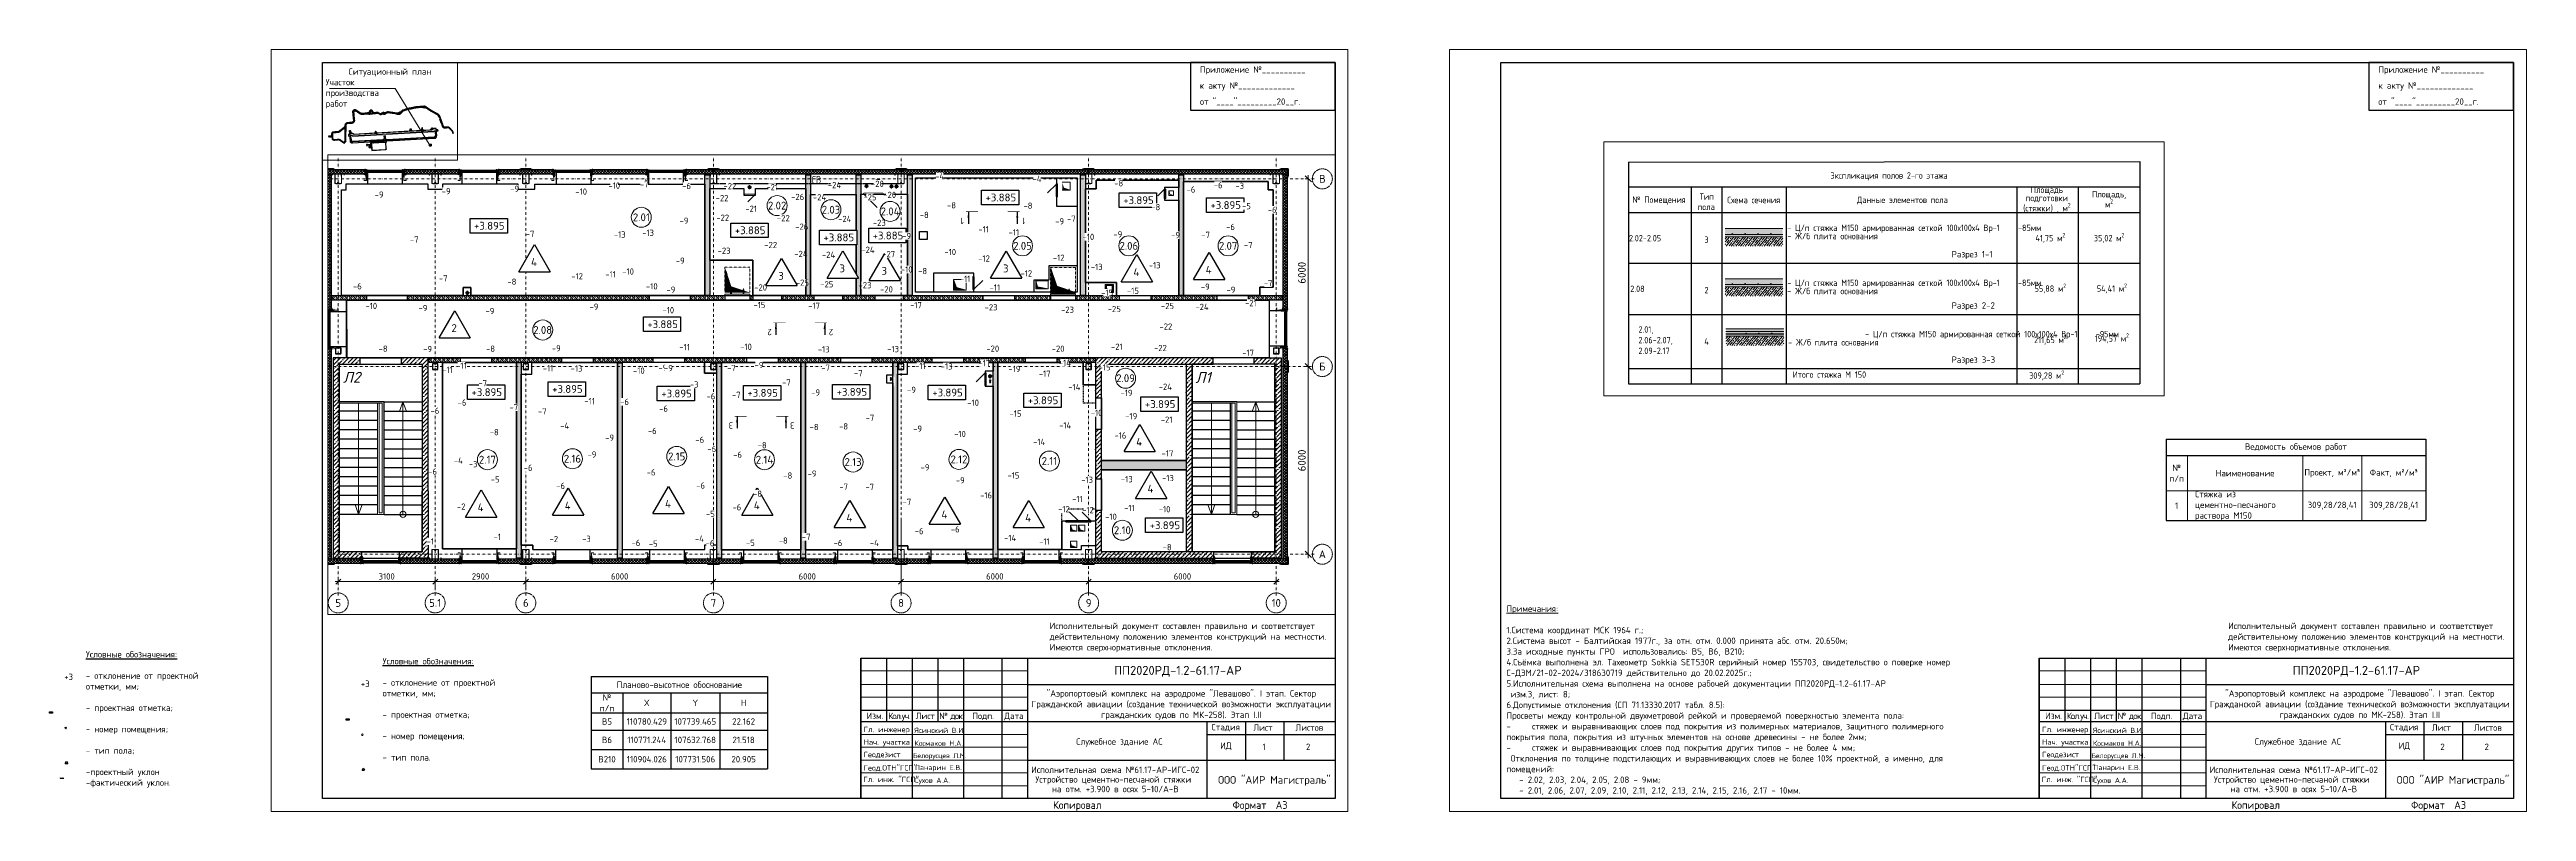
# Paper-space layout 'отм. +3.900' of a CAD drawing. Header units: metres. Extents: x 78 to 1044, y -45 to 252.
# The model-space entities are those that its viewports show. They can reach past a viewport. Long polylines and large blocks are cut down to what shows.
import ezdxf
from ezdxf.enums import TextEntityAlignment as Align

# ---------------------------------------------------------------- set-up
doc = ezdxf.new("R2010")
doc.units = ezdxf.units.M
doc.header["$PDMODE"] = 35
doc.header["$PDSIZE"] = 0.03
for name, pattern in [('_ШТР__3__1_5_', [4.5, 3, -1.5]), ('_ШТР__3__3__Скрыто', [6, 3, -3]), ('ADSK_Пунктирная_п1', [0.53, 0, -0.53]), ('CENTER', [20, 15, -1.7, 1.6, -1.7]), ('XKITLINE00', [0]), ('XKITLINE02', [4, 2, -2]), ('Xref_level ST-8$0$DASHDOT', [25.4, 12.7, -6.35, 0, -6.35])]:
    doc.linetypes.add(name, pattern=pattern)
doc.layers.get('Defpoints').update_dxf_attribs({"color": 4})
for name, color, linetype in [('01', 123, 'Continuous'), ('_0_ РЕЗУЛЬТАТЫ РАСЧЕТА СПЕЦИФИКАЦИЙ', 7, 'Continuous'), ('_4_ Оси', 7, 'Continuous'), ('A-ROOF', 5, 'Continuous'), ('A-WALL-PATT', 181, 'Continuous'), ('ANNO-TEXT', 251, 'Continuous'), ('HAUPTPROFIL', 7, 'Continuous'), ('PDF _Текст', 7, 'Continuous'), ('S-METL', 14, 'Continuous'), ('высотные отклонения', 7, 'Continuous'), ('Лестницы', 7, 'Continuous'), ('Марки помещений', 7, 'Continuous'), ('Основной', 7, 'Continuous'), ('Откосы', 250, 'Continuous'), ('Оформление на листе', 7, 'Continuous'), ('Оформление_Н', 7, 'Continuous'), ('рамка', 7, 'Continuous'), ('Средние', 142, 'Continuous'), ('Стены', 7, 'Continuous'), ('фундаменты кж', 7, 'Continuous')]:
    doc.layers.add(name, color=color, linetype=linetype)
doc.layers.add('0_сети', color=7, linetype='Continuous', lineweight=0, transparency=0.7)
doc.layers.add('Воздуховоды', color=7, linetype='Continuous', lineweight=18, transparency=0.7)
for name, color, linetype, plot in [('_5-1_Площадь помещений', 2, 'Continuous', False), ('ГКЛ (контур)', 255, 'Continuous', False), ('НЕ ПЕЧАТЬ', 7, 'Continuous', False)]:
    doc.layers.add(name, color=color, linetype=linetype, plot=plot)
for name, color, linetype, lineweight in [('_ЭОМ_Текст', 7, 'Continuous', 15), ('Part', 5, 'Continuous', 0), ('S-WALL-PATT', 7, 'Continuous', 0), ('Выноски', 7, 'Continuous', 15), ('Кровля дорожка', 7, 'Continuous', 18), ('Лестница на кровлю', 7, 'Continuous', 18), ('Обобщенные модели', 7, 'Continuous', 18), ('Оси', 250, 'Xref_level ST-8$0$DASHDOT', 5), ('Привязки', 7, 'Continuous', 9), ('Стены штриховка', 7, 'Continuous', 9), ('Типовые аннотации', 7, 'Continuous', 18), ('ФЭ парапет', 7, 'Continuous', 18), ('Элементы узлов', 7, 'Continuous', 18)]:
    doc.layers.add(name, color=color, linetype=linetype, lineweight=lineweight)
for name, color, linetype, lineweight, true_color in [('Внутренние кромки', 7, 'Continuous', 9, 0x004000), ('Крыши', 7, 'Continuous', 9, 0x004000), ('Линии', 7, 'Continuous', 9, 0x00a600), ('Ограждение', 7, 'Continuous', 9, 0x408080), ('Окна', 7, 'Continuous', 9, 0x0080c0), ('Поручни', 7, 'Continuous', 9, 0x408080)]:
    doc.layers.add(name, color=color, linetype=linetype, lineweight=lineweight, true_color=true_color)
doc.styles.add('159', font='arial.ttf')
doc.styles.add('GOST Common_1', font='GOST_Common.ttf', dxfattribs={"width": 0.8, "height": 350})
doc.styles.add('GOST-2.304_Type-B', font='GOST_Common.ttf')
doc.styles.add('ISOCPEUR', font='isocpeur.ttf', dxfattribs={"height": 2.5})
doc.styles.add('ISOCPEUR_I_6', font='isocpeur.ttf', dxfattribs={"height": 2.5})
doc.styles.add('PDF ISOCPEUR Italic', font='isocpeui.ttf')
doc.styles.add('Норм', font='isocpeur.ttf')
doc.styles.add('Норм 2.5', font='isocpeur.ttf', dxfattribs={"height": 2.5})
doc.styles.add('стиль1', font='isocpeur.ttf')
doc.dimstyles.new('Норм Оси', dxfattribs={"dimtxt": 2.5, "dimasz": 2, "dimexe": 1, "dimexo": 0.6267, "dimgap": 0.81, "dimtad": 1, "dimdec": 0, "dimlfac": 1000, "dimrnd": 10, "dimzin": 0, "dimtxsty": 'Норм 2.5', "dimblk": 'OBLIQUE', "dimcen": 0.9, "dimdle": 1.2, "dimclrd": 256, "dimclrt": 256, "dimadec": 3, "dimazin": 0, "dimtfac": 1, "dimtdec": 0, "dimtofl": 0, "dimtmove": 0, "dimatfit": 3, "dimfxl": 1, "dimtfill": 1, "dimtolj": 1, "dimtzin": 0, "dimlwd": -1, "dimlwe": -1, "dimarcsym": 0})
pattern_1 = [(45, (-64.61928, 21.65926), (-0.13470384, 0.13470384), []), (45, (-64.48458, 21.65926), (-0.13470384, 0.13470384), [0.238125, -0.047625, 0, -0.047625])]
pattern_2 = [(315, (-64.61928, 21.65926), (0.07071068, 0.07071068), []), (315, (-64.54858, 21.65926), (0.07071068, 0.07071068), [0.05, -0.05])]
pattern_3 = [(45, (-17085, -9191.363), (-13.258252, 13.258252), []), (135, (-17085, -9191.363), (-13.258252, -13.258252), [])]

psp = doc.layouts.new('отм. +3.900')

# ---------------------------------------------------------------- texts
at = {"style": 'GOST-2.304_Type-B'}
for s, p in [('Копировал  ', (469.06, -44.2)), ('Формат  A3', (539.06, -44.2)), ('Копировал  ', (928.71, -44.2)), ('Формат  A3', (998.71, -44.2))]:
    psp.add_text(s, height=3, dxfattribs=at).set_placement(p)
at = {"lineweight": 9, "char_height": 2.5, "attachment_point": 1, "style": '159'}
for s, insert in [('{\\fISOCPEUR|b0|i0|c204|p34;\\C7;Ситуационный план}', (194.25, 244.47)), ('{\\fISOCPEUR|b0|i0|c204|p34;\\C7;Участок \\Pпроизводства \\Pработ}', (185.3, 240.35))]:
    psp.add_mtext_dynamic_manual_height_columns(s, width=77.454, gutter_width=0.25, heights=[0], dxfattribs=dict(at, insert=insert))
at = {"linetype": 'Continuous', "lineweight": 25, "char_height": 2.5, "width": 53.385, "attachment_point": 5, "style": 'Норм'}
for insert in [(552.99, 237.65), (1012.64, 237.65)]:
    psp.add_mtext('\\pxsm1.5,ql;{\\C0;Приложение №__________\\Pк акту №_____________\\Pот "____"_________20__г.}', dxfattribs=dict(at, insert=insert))
at = {"char_height": 2.5, "attachment_point": 1, "style": 'Норм 2.5'}
for s, insert, width in [('Разрез 1-1', (819.49, 173.28), 21.2289), ('Разрез 2-2', (819.49, 153.28), 21.2289), ('Разрез 3-3', (819.49, 132.17), 21.2289), ('Исполнительный документ составлен правильно и соответствует действительному положению элементов конструкций на местности. ^JИмеются сверхнормативные\\~отклонения.', (467.71, 28.38), 108.9148), ('Исполнительный документ составлен правильно и соответствует действительному положению элементов конструкций на местности. ^JИмеются сверхнормативные\\~отклонения.', (927.36, 28.38), 108.9148), ('+3', (83.33, 8.51), 8.2806), ('+3', (199.06, 5.84), 8.2806)]:
    psp.add_mtext(s, dxfattribs=dict(at, insert=insert, width=width))
at = {"color": 7, "lineweight": 15, "insert": (645.88, 35.1), "char_height": 2.5, "width": 174.8194, "attachment_point": 1, "style": 'Норм 2.5'}
psp.add_mtext('\\pxsm1,ql;{\\L\\C256;Примечания:\\l\\P\\P1.Система координат МСК 1964 г.;\\P\\pt32;2.Система высот - Балтийская 1977г., за отн. отм. 0.000 принята абс. отм. 20.650м;\\P\\ptz;3.За исходные пункты ГРО  использовались: B5, B6, B210;\\P\\pq*;4.Съёмка выполнена эл. Тахеометр Sokkia SET530R серийный номер 155703, свидетельство о поверке номер С-ДЭМ/21-02-2024/318630719 действительно до 20.02.2025г.;\\P5.Исполнительная схема выполнена на основе рабочей документации ПП2020РД-1.2-61.17-АР\\P изм.3, лист: 8;\\P6.Допустимые отклонения (СП 71.13330.2017 табл. 8.5):\\P\\pi2.0833,qj,t1.1792;}Просветы между контрольной двухметровой рейкой и проверяемой поверхностью элемента пола:\\P-^Iстяжек и выравнивающих слоев под покрытия из полимерных материалов, защитного полимерного покрытия пола, покрытия из штучных элементов на основе древесины - не более 2мм;\\P-^Iстяжек и выравнивающих слоев под покрытия других типов - не более 4 мм;\\P\\pi0,q*,tz; Отклонения по толщине подстилающих и выравнивающих слоев не более 10% проектной, а именно, для помещений:\\P\\pi2;- {\\C256;2.02, 2.03, 2.04, 2.05, 2.08 }- 9мм;\\P{\\C256;- 2.01, 2.06, 2.07, 2.09, 2.10, 2.11, 2.12, 2.13, 2.14, 2.15, 2.16, 2.17} - 10мм.', dxfattribs=at)
at = {"color": 7, "linetype": 'Continuous', "lineweight": -3, "char_height": 2.5, "style": 'Норм'}
for s, insert, width, attachment_point in [('Изм.', (396.31, -6.71), 5.5, 1), ('{\\T0.85;Кол.уч.}', (404.76, -6.71), 5.5, 1), ('Лист', (415.45, -6.71), 5.5, 1), ('{\\T0.88;№ док.}', (424.63, -6.71), 10.4174, 1), ('Подп.', (437.55, -6.71), 5.5, 1), ('Дата', (450.03, -6.71), 5.5, 1), ('Изм.', (855.96, -6.71), 5.5, 1), ('{\\T0.85;Кол.уч.}', (864.41, -6.71), 5.5, 1), ('Лист', (875.1, -6.71), 5.5, 1), ('{\\T0.88;№ док.}', (884.28, -6.71), 10.4174, 1), ('Подп.', (897.2, -6.71), 5.5, 1), ('Дата', (909.68, -6.71), 5.5, 1), ('Стадия', (536.37, -12.52), 13.308, 5), ('ИД', (536.44, -19.82), 7.91, 5), ('Лист', (550.88, -12.52), 7.482, 5), ('1', (551.32, -20.01), 12.0448, 5), ('Листов', (568.99, -12.52), 11.5057, 5), ('2', (568.55, -20.01), 7.1854, 5), ('Стадия', (996.02, -12.52), 13.308, 5), ('ИД', (996.09, -19.82), 7.91, 5), ('Лист', (1010.53, -12.52), 7.482, 5), ('2', (1010.97, -20.01), 12.0448, 5), ('Листов', (1028.64, -12.52), 11.5057, 5), ('2', (1028.2, -20.01), 7.1854, 5)]:
    psp.add_mtext(s, dxfattribs=dict(at, insert=insert, width=width, attachment_point=attachment_point))
at = {"color": 7, "lineweight": 15, "char_height": 2.5, "width": 66.0218, "attachment_point": 1, "line_spacing_factor": 0.9, "style": 'Норм 2.5'}
for insert in [(460.3, -27.71), (919.95, -27.71)]:
    psp.add_mtext('\\pxqc;{\\C0;Исполнительная схема} №61.17-АР-ИГС-02  \\PУстройство цементно-песчаной стяжки  на отм. +3.900 в осях 5-10/А-В', dxfattribs=dict(at, insert=insert))
at = {"layer": 'PDF _Текст', "char_height": 3.5, "attachment_point": 4, "style": 'Норм 2.5'}
for insert in [(492.88, 9.43), (952.53, 9.43)]:
    psp.add_mtext('ПП2020РД-1.2-61.17-АР', dxfattribs=dict(at, insert=insert))
at = {"layer": 'PDF _Текст', "char_height": 2.5, "attachment_point": 4, "style": 'Норм 2.5'}
for s, insert, width in [('\\pxqc;{\\fISOCPEUR|b0|i0|c204|p34;"Аэропортовый комплекс на аэродроме "Левашово". I этап. Сектор\\PГражданской авиации (создание технической возможности эксплуатации\\Pгражданских судов по МК-258). Этап I.II}', (455.23, -3.68), 127.6226), ('\\pxqc;{\\fISOCPEUR|b0|i0|c204|p34;"Аэропортовый комплекс на аэродроме "Левашово". I этап. Сектор\\PГражданской авиации (создание технической возможности эксплуатации\\Pгражданских судов по МК-258). Этап I.II}', (914.88, -3.68), 127.6226), ('Служебное здание АС', (478.06, -18.3), 36.0815), ('Служебное здание АС', (937.71, -18.3), 36.0815)]:
    psp.add_mtext(s, dxfattribs=dict(at, insert=insert, width=width))
at = {"layer": 'Оформление на листе', "lineweight": 15, "style": 'ISOCPEUR'}
for s, p in [('Гл. инженер', (395.13, -14.3)), ('Нач. участка', (395.13, -19.22)), ('Гл. инженер', (854.78, -14.3)), ('Нач. участка', (854.78, -19.22)), ('Геодезист', (395.13, -24.06)), ('Геод.ОТН"ГСП"', (395.13, -29.26)), ('Геодезист', (854.78, -24.06)), ('Геод.ОТН"ГСП"', (854.78, -29.26)), ('Гл. инж. "ГСП"', (394.99, -33.78)), ('Гл. инж. "ГСП"', (854.64, -33.78))]:
    psp.add_text(s, height=2.1, dxfattribs=at).set_placement(p)
at = {"layer": 'Оформление на листе', "lineweight": 9, "style": 'ISOCPEUR'}
for s, height, p in [('Ясинский В.И.', 2, (414.95, -14.6)), ('Космаков Н.А.', 2, (414.95, -19.6)), ('Ясинский В.И.', 2, (874.6, -14.6)), ('Космаков Н.А.', 2, (874.6, -19.6)), ('Белорусцев Л.М.', 1.9, (414.42, -24.4)), ('Панарин Е.В.', 2, (415.16, -29.06)), ('Белорусцев Л.М.', 1.9, (874.07, -24.4)), ('Панарин Е.В.', 2, (874.81, -29.06)), (' Сухов А.А.', 2, (413.7, -34.06)), (' Сухов А.А.', 2, (873.35, -34.06))]:
    psp.add_text(s, height=height, dxfattribs=at).set_placement(p)
at = {"layer": 'Оформление_Н', "color": 7, "char_height": 2.5, "width": 53.3408, "attachment_point": 1, "style": 'Норм'}
for s, insert in [('\\pxql;{\\LУсловные обозначения:\\fGOST 2.304 type A|b0|i0|c204|p34;\\P\\l\\P\\pi-8,l8,sm1;}- отклонение от проектной отметки, мм;\\P\\pi0,l0;\\P\\ps*;- проектная отметка;\\P\\P- номер помещения;\\P\\P- тип пола;\\P\\P-проектный уклон\\P-фактический уклон.', (91.81, 17.31)), ('\\pxql;{\\LУсловные обозначения:\\fGOST 2.304 type A|b0|i0|c204|p34;\\P\\l\\P\\pi-8,l8,sm1;}- отклонение от проектной отметки, мм;\\P\\pi0,l0;\\P\\ps*;- проектная отметка;\\P\\P- номер помещения;\\P\\P- тип пола.', (207.54, 14.63))]:
    psp.add_mtext(s, dxfattribs=dict(at, insert=insert))
at = {"layer": 'рамка', "color": 7, "lineweight": 15, "char_height": 2.9936, "width": 74.6261, "attachment_point": 1, "style": 'ISOCPEUR_I_6'}
for insert in [(533.42, -31.4), (993.08, -31.4)]:
    psp.add_mtext('ООО "АИР Магистраль"', dxfattribs=dict(at, insert=insert))

msp = doc.modelspace()

# ---------------------------------------------------------------- texts
at = {"color": 7, "linetype": 'Continuous', "lineweight": 0, "char_height": 0.2, "style": 'стиль1'}
for s, insert, attachment_point in [('\\A1;\\pxql;{\\W0.8;Экспликация полов 2-го этажа}', (109.9125, 29.138), 7), ('\\A1;{\\W0.800000x;\\pqc;\\fISOCPEUR|b0|i0|c0|p34;№ Помещения}', (104.5639, 28.5107), 5), ('\\A1;{\\W0.800000x;\\pql;\\fISOCPEUR|b0|i0|c0|p34;Тип}', (105.8298, 28.5338), 7), ('\\A1;{\\W0.800000x;\\pqc;\\fISOCPEUR|b0|i0|c0|p34;Схема сечения}', (107.5148, 28.5287), 5), ('\\A1;{\\W0.800000x;\\pqc;\\fISOCPEUR|b0|i0|c0|p34;Данные элементов пола}', (112.1565, 28.5107), 5), ('\\A1;{\\W0.800000x;\\pql;\\fISOCPEUR|b0|i0|c0|p34;пола}', (105.7693, 28.2138), 7)]:
    msp.add_mtext(s, dxfattribs=dict(at, insert=insert, attachment_point=attachment_point))
at = {"color": 7, "linetype": 'Continuous', "lineweight": 0, "char_height": 0.2, "attachment_point": 5, "line_spacing_factor": 0.774194, "style": 'стиль1'}
for s, insert, width in [('\\A1;\\pxqc;{\\W0.8;Площадь подготовки (стяжки) , м\\H0.66x;\\S2^  ;}', (116.6635, 28.5308), 1.570692), ('\\A1;{\\W0.800000x;\\pqc;\\fISOCPEUR|b0|i0|c0|p34;Площадь\\fISOCPEUR|b0|i0|c0|p34;, м\\fISOCPEUR|b0|i0|c0|p34;\\A1{\\H.66x;\\S2^  ;}}', (118.6039, 28.5209), 0.96)]:
    msp.add_mtext(s, dxfattribs=dict(at, insert=insert, width=width))
at = {"color": 7, "linetype": 'Continuous', "lineweight": 0, "char_height": 0.2, "width": 0.96, "attachment_point": 5, "style": 'стиль1'}
for s, insert in [('\\A1;\\pxqc;{\\W0.8;3}', (106.0439, 27.2894)), ('\\A1;\\pxqc;{\\W0.8;2}', (106.0439, 25.7144)), ('\\A1;\\pxqc;{\\W0.8;4}', (106.0439, 24.1144))]:
    msp.add_mtext(s, dxfattribs=dict(at, insert=insert))
at = {"layer": '_0_ РЕЗУЛЬТАТЫ РАСЧЕТА СПЕЦИФИКАЦИЙ', "color": 7, "linetype": 'Continuous', "lineweight": 0, "insert": (104.5785, 27.3368), "char_height": 0.2, "width": 1.909915, "attachment_point": 5, "line_spacing_factor": 0.9, "style": 'стиль1'}
msp.add_mtext('\\A1;\\pxqj;{\\W0.8;2.02-2.05}', dxfattribs=at)
at = {"layer": '_0_ РЕЗУЛЬТАТЫ РАСЧЕТА СПЕЦИФИКАЦИЙ', "color": 18, "linetype": 'Continuous', "lineweight": 0, "true_color": 0x000000, "char_height": 0.2, "attachment_point": 5, "line_spacing_factor": 0.774074, "style": 'стиль1'}
for s, insert, width in [('\\A1;{\\W0.8;\\C256;41,75 м\\H0.66x;\\S2^  ;}', (116.7715, 27.3389), 0.782587), ('\\A1;{\\W0.8;\\C256;55,88 м\\H0.66x;\\S2^  ;}', (116.7715, 25.7639), 1.693054), ('\\A1;{\\W0.8;\\C256;54,41 м\\H0.66x;\\S2^  ;}', (118.6915, 25.7639), 1.693054), ('\\A1;{\\W0.8;\\C256;211,65 м\\H0.66x;\\S2^  ;}', (116.7715, 24.1639), 1.693054), ('\\A1;{\\W0.8;\\C256;194,57 м\\H0.66x;\\S2^  ;}', (118.6915, 24.2083), 1.693054)]:
    msp.add_mtext(s, dxfattribs=dict(at, insert=insert, width=width))
at = {"layer": '_0_ РЕЗУЛЬТАТЫ РАСЧЕТА СПЕЦИФИКАЦИЙ', "color": 7, "linetype": 'Continuous', "lineweight": 0, "insert": (118.6039, 27.3389), "char_height": 0.2, "attachment_point": 5, "line_spacing_factor": 0.774074, "style": 'стиль1'}
msp.add_mtext('\\A1;\\pxqc;{\\W0.8;35,02 м\\H0.66x;\\S2^  ;}', dxfattribs=at)
at = {"layer": '_0_ РЕЗУЛЬТАТЫ РАСЧЕТА СПЕЦИФИКАЦИЙ', "color": 7, "linetype": 'Continuous', "lineweight": 0, "char_height": 0.2, "attachment_point": 5, "style": 'стиль1'}
for s, insert, width in [('\\A1;\\pxqj;{\\W0.8;2.08}', (104.5863, 25.7588), 1.841243), ('\\A1;\\pxqj;{\\W0.8;2.01, 2.06-2.07, 2.09-2.17}', (104.5997, 24.1588), 1.356592), ('\\A1;\\pxqc;{\\W0.8;\\C256;309,28 м\\H0.66x;\\S2^  ;}', (116.6577, 23.0524), 1.075978)]:
    msp.add_mtext(s, dxfattribs=dict(at, insert=insert, width=width))
at = {"layer": '_4_ Оси', "color": 7, "linetype": 'Continuous', "lineweight": 5, "char_height": 0.2, "attachment_point": 1, "style": 'стиль1'}
for s, insert, line_spacing_factor in [('\\A1;{\\W0.8;^I^I\\P\\pxqj;- Ц/п стяжка М150 армированная сеткой 100х100х4 Вр-1^I-\\C1;85\\C7;мм\\P- Ж/б плита основания}', (108.5629, 28.0179), 0.774158), ('\\A1;\\pxqj;{\\W0.8;^I^I^I^I^I^I\\P- Ц/п стяжка М150 армированная сеткой 100х100х4 Вр-1^I-\\C1;85\\C7;мм\\P- Ж/б плита основания}', (108.5629, 26.304), 0.774134), ('\\A1;\\pxqj;{\\W0.8;\\P^I^I^I- Ц/п стяжка М150 армированная сеткой 100х100х4 Вр-1^I-\\C1;95\\C7;мм\\P- Ж/б плита основания}', (108.5902, 24.705), 0.774194), ('\\A1;\\pxqj;{\\W0.8;Итого стяжка М 150 }', (108.7308, 23.1824), 0.774194)]:
    msp.add_mtext(s, dxfattribs=dict(at, insert=insert, line_spacing_factor=line_spacing_factor))
at = {"layer": 'ANNO-TEXT', "color": 7, "lineweight": 0, "char_height": 0.35, "width": 0.120426, "attachment_point": 1, "line_spacing_factor": 1.022761, "style": 'PDF ISOCPEUR Italic'}
for s, insert in [('Л2', (40.826, 27.1678)), ('Л1', (68.0897, 27.1625))]:
    msp.add_mtext(s, dxfattribs=dict(at, insert=insert))
at = {"layer": 'Марки помещений', "lineweight": 9, "insert": (55.8242, 33.4322), "char_height": 0.25, "width": 0.223671, "attachment_point": 1, "style": 'GOST Common_1'}
msp.add_mtext('СВ', dxfattribs=at)

# ---------------------------------------------------------------- blocks, each defined once
blk = doc.blocks.new('*E264')
at = {"layer": 'Оформление на листе', "color": 252, "flags": 128}
for points in [[(844, 781), (852, 782), (1010, 795), (1015, 791), (1028, 792), (1028, 792, -0.000923), (1033, 792, -0.002496), (1038, 792, -0.004071), (1042, 792, -0.005646), (1047, 792, -0.007222), (1052, 792, -0.0088), (1057, 792, -0.010378), (1061, 791, -0.011958), (1066, 790, -0.000004), (1066, 790, -0.016897), (1072, 790), (1076, 793), (1081, 792), (1084, 791), (1087, 790), (1090, 789), (1094, 787), (1096, 786), (1099, 785), (1102, 784), (1104, 782), (1107, 781), (1110, 779), (1112, 778), (1115, 776), (1118, 774), (1120, 773), (1122, 771), (1125, 770), (1127, 768), (1127, 768), (1196, 719, 0.030064), (1298, 654), (1450, 570), (1450, 570, -0.001224), (1457, 566, -0.003574), (1463, 563, -0.004223), (1468, 560, -0.005545), (1472, 557, -0.006867), (1477, 553, -0.008189), (1481, 550, -0.009511), (1486, 547, -0.010834), (1490, 543, -0.012157), (1493, 540, -0.01348), (1497, 536), (1497, 536, -0.02528), (1503, 529), (1503, 529, -0.013481), (1507, 525, -0.012157), (1510, 520, -0.010834), (1513, 516, -0.009512), (1515, 511, -0.008189), (1518, 506, -0.006867), (1520, 502, -0.005544), (1523, 497, -0.004222), (1525, 492, -0.003572), (1528, 485, -0.001223), (1531, 478), (1531, 478), (1588, 330), (1612, 275), (1617, 260, -0.005824), (1634, 216), (1640, 198, 0.000977), (1641, 195, 0.00293), (1642, 192, 0.004883), (1643, 189, 0.006836), (1644, 186, 0.00879), (1646, 183, 0.010743), (1647, 180, 0.012696), (1649, 178, 0.01465), (1651, 175, 0.18923), (1682, 153, 0.01465), (1685, 153, 0.012696), (1688, 152, 0.010743), (1692, 152, 0.00879), (1695, 152, 0.006836), (1698, 152, 0.004883), (1701, 152, 0.00293), (1704, 152, 0.000977), (1707, 152), (1786, 153), (1786, 153, -0.001007), (1790, 153, -0.002962), (1793, 153, -0.004917), (1797, 153, -0.006872), (1801, 153, -0.008827), (1804, 153, -0.010783), (1808, 152, -0.012739), (1812, 151, -0.014694), (1815, 151), (1815, 151, -0.078895), (1832, 144, -0.000018), (1832, 144, -0.014692), (1835, 142, -0.012736), (1838, 140, -0.010781), (1841, 138, -0.008825), (1843, 135, -0.00687), (1846, 133, -0.004915), (1849, 131, -0.00296), (1852, 128, -0.001005), (1854, 125), (1854, 125), (1911, 68), (1911, 68, -0.000599), (1914, 65, -0.001772), (1916, 62, -0.002944), (1919, 59, -0.004117), (1921, 57, -0.00529), (1923, 54, -0.006462), (1926, 51, -0.007635), (1928, 48, -0.008808), (1930, 45, -0.000005), (1930, 45, -0.025793), (1936, 37, -0.000008), (1936, 37, -0.008807), (1937, 33, -0.007634), (1939, 30, -0.006462), (1941, 27, -0.005289), (1942, 24, -0.004117), (1944, 20, -0.002944), (1945, 17, -0.001772), (1947, 13, -0.000599), (1948, 10), (1948, 10), (1953, -3, -0.414214), (1948, -16), (1947, -17), (1953, -31), (1967, -25), (1961, -11), (1952, 12, 0.000586), (1951, 15, 0.001758), (1950, 19, 0.00293), (1948, 22, 0.004102), (1947, 26, 0.005274), (1945, 29, 0.006445), (1944, 32, 0.007617), (1942, 36, 0.008789), (1940, 39, 0.025793), (1934, 48, 0.008789), (1932, 51, 0.007617), (1930, 54, 0.006445), (1927, 57, 0.005274), (1925, 60, 0.004102), (1922, 63, 0.00293), (1919, 65, 0.001758), (1917, 68, 0.000586), (1914, 71), (1857, 129, 0.000977), (1855, 131, 0.00293), (1852, 134, 0.004883), (1849, 136, 0.006836), (1847, 139, 0.008789), (1844, 142, 0.010743), (1841, 144, 0.012696), (1838, 146, 0.01465), (1834, 148, 0.078913), (1816, 156, 0.01465), (1812, 157, 0.012696), (1809, 157, 0.010743), (1805, 157, 0.008789), (1801, 158, 0.006836), (1797, 158, 0.004883), (1793, 158, 0.00293), (1790, 158, 0.000977), (1786, 158), (1707, 156), (1707, 156, -0.00102), (1704, 156, -0.002977), (1701, 156, -0.004934), (1698, 156, -0.006892), (1695, 156, -0.008849), (1692, 157, -0.010807), (1689, 157, -0.012765), (1686, 158, -0.014724), (1683, 158, -0.000009), (1683, 158, -0.18923), (1655, 178, -0.000023), (1655, 178, -0.01472), (1653, 180, -0.012762), (1652, 183, -0.010805), (1650, 185, -0.008847), (1649, 188, -0.00689), (1648, 191, -0.004933), (1647, 194, -0.002977), (1645, 197, -0.00102), (1644, 200), (1644, 200), (1638, 218, 0.005824), (1622, 261), (1616, 276), (1597, 333), (1540, 481, 0.001172), (1537, 488, 0.003516), (1534, 495, 0.00586), (1531, 502, 0.008204), (1528, 509, 0.010548), (1525, 516, 0.012892), (1521, 523, 0.015236), (1517, 530, 0.01758), (1512, 536, 0.025296), (1505, 544, 0.01758), (1500, 549, 0.015236), (1494, 554, 0.012892), (1488, 559, 0.010548), (1481, 563, 0.008204), (1475, 567, 0.00586), (1468, 571, 0.003516), (1462, 575, 0.001172), (1455, 579), (1303, 662, -0.030064), (1202, 726), (1133, 776, 0.000781), (1129, 779, 0.002344), (1125, 782, 0.003906), (1120, 785, 0.005469), (1116, 787, 0.007032), (1112, 790, 0.008594), (1107, 793, 0.010157), (1103, 795, 0.011719), (1098, 797, 0.076064), (1068, 806, 0.011719), (1062, 806, 0.010157), (1057, 807, 0.008594), (1052, 807, 0.007032), (1047, 807, 0.005469), (1042, 806, 0.003906), (1037, 806, 0.002344), (1032, 806, 0.000781), (1027, 805), (843, 791)], [(-216, 630), (-217, 625), (-217, 623), (-218, 617, -0.347557), (-235, 600), (-235, 600, 0.061273), (-257, 595, 0.061263), (-277, 584), (-277, 584, -0.179889), (-305, 575, -0.025943), (-309, 575, -0.023004), (-314, 576, -0.020073), (-318, 577, -0.017149), (-323, 578, -0.01423), (-328, 580, -0.011316), (-333, 581, -0.008406), (-337, 584, -0.0055), (-342, 586, -0.002053), (-345, 587, -0.000763), (-349, 589), (-367, 600, 0.000977), (-369, 602, 0.00293), (-372, 603, 0.004883), (-375, 605, 0.006836), (-378, 606, 0.00879), (-381, 608, 0.010743), (-384, 609, 0.012696), (-387, 610, 0.01465), (-390, 611, 0.051126), (-401, 613, 0.01465), (-405, 614, 0.012696), (-408, 614, 0.010743), (-411, 613, 0.00879), (-415, 613, 0.006836), (-418, 613, 0.004883), (-421, 612, 0.00293), (-424, 612, 0.000977), (-427, 611), (-465, 605, -0.009178), (-501, 600, -0.289382), (-530, 613), (-530, 613), (-539, 627), (-550, 644), (-552, 647), (-557, 655), (-561, 661), (-567, 670), (-568, 672), (-569, 673), (-570, 675), (-571, 676), (-572, 677), (-573, 679), (-574, 680), (-575, 681), (-576, 682), (-578, 684), (-579, 685), (-581, 686), (-582, 687), (-584, 687), (-585, 688), (-587, 689), (-588, 689), (-590, 690), (-592, 690), (-593, 691), (-595, 691), (-597, 691), (-598, 691), (-600, 691), (-602, 691), (-604, 691), (-605, 690), (-607, 690), (-609, 689), (-610, 689), (-612, 688), (-614, 687), (-615, 686), (-617, 685), (-618, 684), (-619, 683), (-621, 682), (-622, 681), (-623, 679), (-624, 678), (-625, 676), (-626, 675), (-627, 674), (-628, 672), (-629, 670), (-629, 669), (-630, 667), (-630, 665), (-631, 664), (-631, 662), (-631, 660), (-631, 659), (-631, 657), (-631, 655), (-631, 653), (-631, 652), (-631, 650), (-631, 648), (-631, 647), (-631, 645), (-631, 644), (-632, 642), (-632, 641), (-633, 639), (-633, 638), (-634, 637), (-635, 635), (-635, 634), (-636, 633), (-637, 632), (-638, 631), (-639, 630), (-640, 629), (-641, 628), (-642, 627), (-643, 626), (-645, 625), (-646, 624), (-648, 624), (-649, 623), (-651, 622), (-653, 621), (-654, 621), (-656, 620), (-665, 617), (-665, 617), (-684, 611), (-693, 607), (-703, 604), (-710, 602), (-722, 598), (-731, 595), (-741, 592), (-744, 591, -0.074463), (-759, 588), (-879, 585), (-879, 585, -0.001891), (-884, 585, -0.003518), (-888, 586, -0.005319), (-892, 586, -0.007124), (-895, 587, -0.008934), (-899, 587), (-899, 587, -0.102903), (-935, 598, -0.000008), (-935, 598, -0.008933), (-938, 599, -0.007123), (-942, 601, -0.005318), (-945, 602, -0.003516), (-948, 604, -0.001888), (-953, 606), (-953, 606), (-1055, 674, 0.001954), (-1060, 678, 0.00586), (-1066, 681, 0.009767), (-1071, 684, 0.013674), (-1077, 687, 0.017581), (-1083, 690, 0.021489), (-1089, 692, 0.025397), (-1096, 694, 0.029306), (-1102, 695, 0.326592), (-1158, 661, 0.029306), (-1160, 655, 0.025397), (-1161, 649, 0.021489), (-1162, 642, 0.017581), (-1163, 635, 0.013674), (-1163, 629, 0.009767), (-1162, 622, 0.00586), (-1162, 616, 0.001954), (-1161, 610), (-1137, 385), (-1137, 385, -0.000764), (-1137, 381, -0.002054), (-1137, 378, -0.0055), (-1137, 373, -0.008407), (-1137, 367, -0.011316), (-1137, 362, -0.01423), (-1138, 357, -0.017148), (-1138, 352, -0.020072), (-1140, 348, -0.023003), (-1141, 343, -0.025942), (-1143, 339), (-1143, 339, -0.142197), (-1158, 321), (-1158, 321, -0.025941), (-1161, 318, -0.023002), (-1165, 316, -0.020072), (-1169, 314, -0.017148), (-1174, 312, -0.01423), (-1179, 310, -0.011316), (-1184, 309, -0.008407), (-1189, 308, -0.005501), (-1194, 307, -0.002054), (-1197, 306, -0.000764), (-1201, 305), (-1201, 305), (-1324, 292, 0.001954), (-1330, 291, 0.00586), (-1337, 290, 0.009767), (-1343, 289, 0.013674), (-1349, 288, 0.017581), (-1356, 286, 0.021489), (-1362, 284, 0.025397), (-1368, 281, 0.029306), (-1374, 277, 0.107223), (-1390, 260, 0.029306), (-1393, 254, 0.025397), (-1395, 248, 0.021489), (-1397, 241, 0.017581), (-1398, 235, 0.013674), (-1399, 228, 0.009767), (-1399, 222, 0.00586), (-1400, 216, 0.001954), (-1400, 209), (-1400, 209), (-1400, 176, 0.002188), (-1399, 149, 0.001938), (-1400, 126), (-1406, -297), (-1391, -297), (-1391, -297, -0.393245), (-1385, -303)], [(-1386, -289, -1.036725), (-1391, -289), (-1391, -282), (-1391, -282, -0.414214), (-1401, -272), (-1395, 126, -0.001938), (-1395, 149, -0.002188), (-1393, 175), (-1390, 209), (-1390, 209, -0.000762), (-1390, 213, -0.002051), (-1390, 216, -0.005498), (-1389, 221, -0.008405), (-1388, 227, -0.011315), (-1387, 232, -0.014229), (-1386, 236, -0.017147), (-1385, 241, -0.020072), (-1383, 246, -0.023003), (-1381, 250, -0.025942), (-1378, 254, -0.000013), (-1378, 254, -0.107223), (-1366, 267, -0.000021), (-1366, 267, -0.025941), (-1363, 269, -0.023002), (-1359, 272, -0.020071), (-1354, 274, -0.017146), (-1350, 276, -0.014228), (-1345, 277, -0.011314), (-1340, 279, -0.008404), (-1335, 280, -0.005497), (-1330, 281, -0.002051), (-1326, 282, -0.000762), (-1323, 282), (-1323, 282), (-1237, 292)], [(-629, 582), (-605, 582, 0.03533), (-464, 596), (-426, 602), (-426, 602, -0.001793), (-422, 602, -0.003098), (-419, 602, -0.004606), (-417, 602, -0.006119), (-414, 602, -0.00764), (-412, 602, -0.009169), (-409, 602, -0.010709), (-407, 601, -0.012262), (-405, 601, -0.013829), (-402, 601, -0.000021), (-402, 601, -0.051124), (-394, 599, -0.013831), (-392, 599, -0.012264), (-389, 598, -0.010711), (-387, 598, -0.009172), (-385, 597, -0.007642), (-382, 596, -0.006121), (-380, 595, -0.004608), (-377, 594, -0.003101), (-375, 593, -0.001797), (-372, 592), (-353, 581, 0.001954), (-348, 578, 0.00586), (-342, 575, 0.009767), (-337, 571, 0.013674), (-331, 569, 0.017581), (-325, 566, 0.021489), (-318, 564, 0.025397), (-312, 563, 0.029306), (-305, 562, 0.179893), (-269, 574), (-269, 574, -0.062665), (-251, 584, -0.000002), (-251, 584, -0.565738), (-224, 563), (-224, 562)], [(262, 591, -0.085325), (220, 590), (220, 590), (200, 592), (180, 594), (-44, 627, 0.001116), (-49, 628, 0.003349), (-54, 629, 0.005581), (-59, 629, 0.007813), (-64, 630, 0.010045), (-69, 630, 0.012278), (-74, 630, 0.01451), (-80, 630, 0.016743), (-85, 629, 0.008293), (-87, 629, 0.018041), (-93, 628, 0.015635), (-98, 626, 0.013229), (-104, 624, 0.010824), (-109, 622, 0.008419), (-114, 620, 0.006013), (-119, 618, 0.003608), (-124, 615, 0.001203), (-129, 613), (-129, 613), (-129, 613, -0.002459), (-134, 610, -0.006815), (-140, 608, -0.01118), (-145, 606, -0.015554), (-150, 605, -0.019941), (-156, 604), (-156, 604, -0.033826), (-164, 602, -0.000008), (-164, 602, -0.019942), (-170, 601, -0.015554), (-175, 600, -0.011178), (-181, 600, -0.006812), (-187, 600, -0.002454), (-193, 600), (-193, 600), (-193, 600, -0.424077), (-211, 622), (-211, 624), (-210, 629)], [(1950, -5, 0.000018), (1950, -5), (1945, 9), (1945, 9), (1944, 11), (1943, 14), (1942, 16), (1941, 19), (1939, 22), (1938, 24), (1937, 27), (1936, 29), (1934, 32), (1933, 34), (1933, 35), (1931, 37), (1929, 40), (1928, 43), (1927, 43), (1927, 43), (1926, 45), (1924, 48), (1922, 50), (1920, 53), (1918, 55), (1915, 58), (1913, 60), (1911, 62), (1909, 65), (1908, 65), (1902, 72), (1888, 86), (1888, 86), (1884, 90), (1879, 95), (1874, 100), (1872, 102), (1864, 110), (1860, 115), (1852, 122), (1852, 123), (1850, 125), (1848, 126), (1846, 128), (1845, 129), (1844, 130), (1842, 132), (1840, 133), (1838, 135), (1836, 136), (1835, 138), (1833, 139), (1831, 140), (1830, 140), (1830, 141), (1828, 142), (1826, 143), (1824, 143), (1822, 144), (1820, 145), (1819, 146), (1817, 146), (1815, 147), (1814, 147), (1814, 147), (1810, 147), (1808, 148), (1806, 148), (1804, 148), (1802, 148), (1800, 148), (1798, 149), (1796, 149), (1794, 149), (1791, 149), (1789, 149), (1787, 149), (1786, 149), (1776, 148), (1756, 147), (1744, 147), (1736, 147), (1734, 147), (1716, 146), (1708, 146), (1705, 146), (1703, 146), (1701, 146), (1698, 146), (1696, 146), (1693, 146), (1691, 146), (1688, 146), (1686, 146), (1683, 147), (1681, 147), (1678, 148), (1676, 148), (1674, 149), (1672, 150), (1669, 151), (1667, 152), (1665, 153), (1663, 154), (1661, 156), (1659, 157), (1657, 158), (1656, 160), (1654, 162), (1652, 163), (1650, 165), (1649, 167), (1647, 169), (1645, 171), (1644, 174), (1643, 176), (1641, 179), (1640, 181), (1639, 183), (1638, 185), (1637, 188), (1637, 190), (1636, 192), (1635, 194), (1634, 196), (1630, 209), (1628, 214), (1627, 219), (1620, 237), (1613, 256), (1612, 258), (1607, 273), (1606, 275), (1598, 293), (1590, 311), (1582, 328), (1581, 330), (1574, 348), (1567, 367), (1560, 386), (1553, 405), (1548, 418)], [(1968, -26), (1952, -32), (1946, -16), (1947, -16, 0.414122), (1953, -4, 0.000079), (1953, -4), (1947, 10), (1947, 10), (1946, 12), (1945, 15), (1944, 17), (1943, 20), (1942, 23), (1941, 25), (1939, 28), (1938, 30), (1937, 33), (1935, 36), (1935, 36), (1933, 39), (1931, 41), (1930, 44), (1930, 44), (1929, 44), (1928, 47), (1926, 50), (1924, 52), (1922, 55), (1919, 57), (1917, 59), (1915, 62), (1913, 64), (1911, 66), (1910, 67), (1903, 74), (1890, 88), (1889, 88), (1886, 92), (1880, 97), (1875, 102), (1874, 104), (1866, 112), (1861, 117), (1854, 124), (1853, 125), (1852, 126), (1850, 128), (1848, 130), (1847, 131), (1845, 132), (1844, 134), (1842, 135), (1840, 137), (1838, 138), (1836, 140), (1834, 141), (1832, 142), (1832, 143), (1831, 143), (1829, 144), (1827, 145), (1825, 146), (1823, 147), (1821, 148), (1819, 148), (1817, 149), (1815, 150), (1815, 150), (1815, 150), (1811, 151), (1809, 151), (1807, 151), (1805, 152), (1803, 152), (1800, 152), (1798, 152), (1796, 152), (1794, 152), (1791, 152), (1789, 152), (1787, 152), (1786, 152), (1776, 152), (1756, 152), (1743, 151), (1736, 151), (1734, 151), (1716, 151), (1707, 151), (1705, 151), (1703, 151), (1701, 151), (1698, 151), (1696, 151), (1694, 151), (1691, 151), (1689, 151), (1687, 151), (1684, 152), (1682, 152), (1680, 153), (1678, 153), (1676, 154), (1674, 155), (1672, 156), (1670, 157), (1668, 158), (1666, 159), (1664, 160), (1662, 161), (1661, 162), (1659, 164), (1657, 165), (1656, 167), (1654, 169), (1653, 171), (1651, 172), (1650, 174), (1648, 176), (1647, 179), (1646, 181), (1645, 183), (1644, 185), (1643, 187), (1642, 189), (1641, 192), (1641, 194), (1640, 196), (1639, 198), (1634, 211), (1633, 216), (1631, 220), (1624, 239), (1617, 258), (1616, 259), (1611, 274), (1610, 276), (1602, 295), (1594, 313), (1586, 329), (1586, 331), (1578, 350), (1571, 369), (1564, 387), (1557, 406), (1552, 420)]]:
    blk.add_lwpolyline(points, format="xyb", dxfattribs=at)
at = {"layer": 'Оформление на листе', "color": 252, "linetype": 'Continuous', "lineweight": 5, "flags": 128}
blk.add_lwpolyline([(-1935, -140), (-1925, -139), (-1916, -141, 0.056812), (-1912, -141, 0.424346), (-1909, -138), (-1909, -131), (-1892, -130), (-1892, -137, 0.41394), (-1889, -140), (-1870, -139), (-1850, -138), (-1835, -137), (-1835, -137), (-1834, -137), (-1834, -137), (-1833, -137), (-1833, -137), (-1832, -137), (-1831, -136), (-1831, -136), (-1830, -136), (-1830, -136), (-1829, -136), (-1829, -135), (-1828, -135), (-1828, -135), (-1827, -135), (-1827, -134), (-1826, -134), (-1826, -134), (-1825, -133), (-1825, -133), (-1824, -133), (-1824, -132), (-1824, -132), (-1823, -132), (-1823, -131), (-1823, -131), (-1822, -131), (-1822, -130), (-1821, -130), (-1821, -129), (-1821, -129), (-1820, -128), (-1820, -128), (-1820, -127), (-1820, -127), (-1819, -126), (-1819, -126), (-1819, -125), (-1819, -124), (-1819, -124), (-1818, -123), (-1818, -123), (-1818, -122), (-1818, -122), (-1818, -121), (-1818, -120), (-1818, -120), (-1818, -119), (-1818, -119), (-1818, -118), (-1818, -118), (-1818, -117), (-1821, -67, -0.000977), (-1821, -64, -0.00293), (-1821, -61, -0.004883), (-1821, -58, -0.006837), (-1822, -54, -0.00879), (-1821, -51, -0.010743), (-1821, -48, -0.012697), (-1821, -44, -0.01465), (-1820, -41, -0.283741), (-1781, 3, -0.01465), (-1777, 4, -0.012697), (-1774, 4, -0.010743), (-1771, 5, -0.00879), (-1767, 5, -0.006837), (-1764, 6, -0.004883), (-1761, 6, -0.00293), (-1757, 6, -0.000977), (-1754, 6), (-1651, 9), (-1651, 9, 0.001497), (-1646, 10, 0.003972), (-1641, 10, 0.006451), (-1637, 11, 0.008934), (-1633, 12, 0.011422), (-1628, 12, 0.013916), (-1624, 14, 0.016417), (-1620, 15, 0.018928), (-1617, 16), (-1617, 16), (-1616, 17), (-1616, 17, 0.018928), (-1612, 18, 0.016418), (-1609, 19, 0.013916), (-1605, 21, 0.011422), (-1601, 23, 0.008934), (-1597, 25, 0.00645), (-1593, 27, 0.003971), (-1589, 30, 0.001496), (-1585, 32), (-1585, 32), (-1429, 153), (-1429, 153, 0.001559), (-1427, 155, 0.003612), (-1425, 157, 0.005675), (-1423, 160, 0.007752), (-1421, 162, 0.009844), (-1419, 164, 0.011956), (-1417, 166, 0.014093), (-1416, 169, 0.016261), (-1414, 171, 0.000007), (-1414, 171, 0.095784), (-1407, 184, 0.016263), (-1406, 187, 0.014095), (-1405, 189, 0.011957), (-1405, 192, 0.009845), (-1404, 195, 0.007752), (-1403, 198, 0.005676), (-1403, 201, 0.003612), (-1402, 204, 0.001559), (-1401, 207), (-1401, 209)], format="xyb", dxfattribs=at)
at = {"layer": 'Оформление на листе', "color": 252, "linetype": 'Continuous', "lineweight": 30, "flags": 128}
for points in [[(-1879, -145), (-1892, -146), (-1893, -146), (-1907, -147), (-1908, -132), (-1893, -131), (-1893, -138, 0.41394), (-1889, -141), (-1835, -138, 0.416401), (-1816, -117), (-1819, -67, -0.000977), (-1820, -64, -0.00293), (-1820, -61, -0.004883), (-1820, -58, -0.006836), (-1820, -54, -0.00879), (-1820, -51, -0.010743), (-1820, -48, -0.012696), (-1819, -44, -0.01465), (-1819, -41, -0.283741), (-1780, 2, -0.01465), (-1777, 2, -0.012696), (-1774, 3, -0.010743), (-1770, 3, -0.00879), (-1767, 4, -0.006836), (-1764, 4, -0.004883), (-1761, 4, -0.00293), (-1757, 4, -0.000977), (-1754, 4), (-1650, 8), (-1650, 8, 0.001433), (-1646, 8, 0.003905), (-1641, 9, 0.006379), (-1637, 9, 0.008856), (-1632, 10, 0.011338), (-1628, 11, 0.013824), (-1624, 12, 0.016315), (-1620, 13, 0.018813), (-1616, 15), (-1616, 15), (-1616, 15), (-1616, 15, 0.018814), (-1612, 16, 0.016316), (-1608, 18, 0.013824), (-1604, 20, 0.011338), (-1600, 22, 0.008856), (-1596, 24, 0.006379), (-1592, 26, 0.003904), (-1588, 29, 0.001433), (-1584, 31), (-1584, 31), (-1428, 152), (-1428, 152, 0.001427), (-1426, 154, 0.00347), (-1424, 156, 0.005522), (-1422, 158, 0.007583), (-1420, 161, 0.009657), (-1418, 163, 0.011745), (-1416, 165, 0.013852), (-1415, 168, 0.015982), (-1413, 170, 0.000007), (-1413, 170, 0.095784), (-1406, 184, 0.015983), (-1405, 186, 0.013853), (-1404, 189, 0.011746), (-1403, 192, 0.009658), (-1402, 195, 0.007584), (-1402, 198, 0.005522), (-1401, 201, 0.003471), (-1401, 204, 0.001427), (-1400, 207), (-1400, 209)], [(-1791, -149, -0.318779), (-1806, -131), (-1810, -67), (-1810, -67, -0.001427), (-1810, -63, -0.00347), (-1810, -60, -0.005521), (-1809, -57, -0.007583), (-1809, -54, -0.009656), (-1808, -51, -0.011744), (-1808, -49, -0.013851), (-1807, -46, -0.01598), (-1806, -43, -0.000012), (-1806, -43, -0.283741), (-1777, -11, -0.000014), (-1777, -11, -0.01598), (-1774, -10, -0.01385), (-1772, -9, -0.011744), (-1769, -8, -0.009656), (-1766, -7, -0.007582), (-1763, -7, -0.005521), (-1760, -6, -0.00347), (-1757, -6, -0.001426), (-1754, -5), (-1754, -5), (-1650, -2, 0.001218), (-1646, -2, 0.003653), (-1641, -2, 0.006088), (-1636, -1, 0.008523), (-1631, -1, 0.010958), (-1626, 0, 0.013393), (-1621, 1, 0.015829), (-1617, 2, 0.018264), (-1612, 3), (-1612, 3, 0.018264), (-1607, 5, 0.015829), (-1602, 7, 0.013393), (-1598, 10, 0.010958), (-1594, 12, 0.008523), (-1590, 15, 0.006088), (-1586, 18, 0.003653), (-1582, 21, 0.001218), (-1579, 24), (-1422, 144, 0.000977), (-1420, 146, 0.00293), (-1417, 148, 0.004883), (-1415, 150, 0.006836), (-1412, 152, 0.00879), (-1410, 154, 0.010743), (-1407, 157, 0.012696), (-1405, 159, 0.01465), (-1403, 162, 0.095784), (-1394, 180, 0.01465), (-1393, 184, 0.012696), (-1392, 187, 0.010743), (-1392, 190, 0.00879), (-1391, 194, 0.006836), (-1391, 197, 0.004883), (-1391, 200, 0.00293), (-1391, 203, 0.000977), (-1391, 206), (-1390, 209)]]:
    blk.add_lwpolyline(points, format="xyb", dxfattribs=at)
at = {"layer": 'Оформление на листе', "color": 252, "flags": 128}
blk.add_lwpolyline([(-534, 601, 1.005809), (-534, 601), (-543, 600), (-553, 599), (-563, 599), (-572, 598), (-573, 598), (-583, 598), (-593, 597), (-605, 597), (-613, 597), (-629, 596), (-654, 596), (-679, 595), (-687, 595, -0.329521), (-689, 597), (-690, 599), (-681, 602), (-662, 608), (-662, 608), (-653, 611), (-651, 612), (-649, 612), (-648, 613), (-646, 614), (-644, 615), (-642, 615), (-640, 617), (-638, 618), (-636, 619), (-635, 620), (-633, 621), (-632, 623), (-630, 624), (-629, 625), (-628, 627), (-627, 629), (-626, 630), (-625, 632), (-624, 634), (-623, 636), (-622, 638), (-622, 640), (-621, 642), (-621, 644), (-621, 646), (-620, 648), (-620, 650), (-621, 653), (-621, 655), (-621, 656), (-621, 657), (-621, 659), (-621, 660), (-621, 661), (-621, 662), (-621, 663), (-620, 665), (-620, 666), (-619, 667), (-619, 668), (-618, 669), (-618, 670), (-617, 671), (-616, 672), (-616, 673), (-615, 674), (-614, 675), (-613, 676), (-612, 677), (-611, 677), (-610, 678), (-609, 679), (-608, 679), (-607, 680), (-606, 680), (-604, 680), (-603, 681), (-602, 681), (-601, 681), (-600, 681), (-598, 681), (-597, 681), (-596, 681), (-595, 681), (-594, 681), (-593, 680), (-591, 680), (-590, 680), (-589, 679), (-588, 679), (-587, 678), (-586, 677), (-585, 677), (-584, 676), (-583, 675), (-582, 674), (-581, 674), (-580, 673), (-580, 672), (-579, 671), (-578, 669), (-577, 668), (-575, 667), (-574, 665), (-568, 656), (-565, 650), (-559, 642), (-558, 639), (-547, 622), (-538, 608), (-536, 605, 1.000131), (-536, 606), (-537, 609), (-546, 622), (-557, 639), (-559, 642), (-564, 650), (-568, 656), (-574, 666), (-575, 667), (-576, 668), (-577, 670), (-578, 671), (-579, 672), (-580, 673), (-581, 674), (-582, 675), (-583, 676), (-584, 676), (-585, 677), (-586, 678), (-587, 678), (-588, 679), (-589, 680), (-590, 680), (-591, 681), (-592, 681), (-594, 681), (-595, 681), (-596, 682), (-597, 682), (-598, 682), (-600, 682), (-601, 682), (-602, 681), (-603, 681), (-605, 681), (-606, 680), (-607, 680), (-608, 680), (-609, 679), (-610, 678), (-611, 678), (-612, 677), (-613, 676), (-614, 675), (-615, 674), (-616, 673), (-617, 672), (-618, 671), (-618, 670), (-619, 669), (-619, 668), (-620, 667), (-620, 666), (-621, 665), (-621, 664), (-621, 662), (-621, 661), (-622, 660), (-622, 659), (-622, 657), (-621, 656), (-621, 655), (-621, 653), (-621, 650), (-621, 648), (-621, 646), (-621, 644), (-622, 642), (-622, 640), (-623, 638), (-623, 636), (-624, 634), (-625, 632), (-626, 631), (-627, 629), (-628, 627), (-629, 626), (-631, 624), (-632, 623), (-633, 622), (-635, 620), (-636, 619), (-638, 618), (-640, 617), (-642, 616), (-644, 615), (-646, 614), (-648, 614), (-650, 613), (-651, 612), (-653, 612), (-662, 609), (-663, 609), (-681, 603), (-690, 599), (-700, 596), (-708, 594, 0.00869), (-708, 594, 1.00001), (-707, 594), (-700, 596), (-690, 599), (-690, 597, 0.329521), (-687, 594), (-679, 595), (-654, 595), (-629, 596), (-629, 596), (-613, 596), (-605, 596), (-593, 597), (-583, 597), (-573, 598), (-572, 598), (-563, 598), (-553, 599), (-543, 600)], format="xyb", close=True, dxfattribs=at)
blk = doc.blocks.new('Номер_помещения')
blk.add_wipeout([(-5, 0), (0, 8.66), (5, 0)])
for p, q in [((-5, 0), (0, 8.66)), ((0, 8.66), (5, 0)), ((-5, 0), (5, 0))]:
    blk.add_line(p, q)
at = {"style": 'Норм 2.5'}
blk.add_attdef('НОМЕР', text='', height=2.5, dxfattribs=at).set_placement((-0.17, 3.1), align=Align.MIDDLE_CENTER)
blk = doc.blocks.new('axis_name')
at = {"lineweight": 9}
blk.add_circle((0, 0), 3.2, dxfattribs=at)
at = {"style": 'Норм 2.5'}
blk.add_attdef('AXIS_NAME', text='', height=2.5, dxfattribs=at).set_placement((0, 0), align=Align.MIDDLE_CENTER)
blk = doc.blocks.new('Проектная_отметка')
blk.add_wipeout([(0, 0), (0, 4.68), (11.92, 4.68), (11.92, 0)])
blk.add_lwpolyline([(0, 4.68), (11.92, 4.68), (11.92, 0), (0, 0)], close=True)
at = {"style": 'Норм 2.5'}
blk.add_attdef('ОТМЕТКА', text='', height=2.5, dxfattribs=at).set_placement((6.15, 2.35), align=Align.MIDDLE_CENTER)
blk = doc.blocks.new('*T270')
at = {"color": 0, "linetype": 'ByBlock', "lineweight": -2, "transparency": 16777216}
for p, q in [((0, 0), (68.76, 0)), ((0, 0), (0, -35.98)), ((68.76, 0), (68.76, -35.98)), ((0, -6.33), (68.76, -6.33)), ((12.34, -6.33), (12.34, -35.98)), ((31.02, -6.33), (31.02, -35.98)), ((50.13, -6.33), (50.13, -35.98)), ((0, -14.12), (68.76, -14.12)), ((0, -20.91), (68.76, -20.91)), ((0, -28.44), (68.76, -28.44)), ((0, -35.98), (68.76, -35.98))]:
    blk.add_line(p, q, dxfattribs=at)
at = {"color": 0, "transparency": 16777216, "char_height": 2.5, "attachment_point": 5, "style": 'ISOCPEUR'}
for s, insert, width in [('№ п/п', (6.17, -10.23), 9.3433), ('Планово-высотное обоснование', (34.38, -3.17), 65.7643), ('Х', (21.68, -10.23), 15.6806), ('Y', (40.58, -10.23), 16.1111), ('H', (59.45, -10.23), 15.6293), ('B5', (6.17, -17.51), 9.3433), ('110780.429', (21.68, -17.51), 15.6806), ('107739.465', (40.58, -17.51), 16.1111), ('B6', (6.17, -24.68), 9.3433), ('110771.244', (21.68, -24.68), 15.6806), ('107632.768', (40.58, -24.68), 16.1111), ('B210', (6.17, -32.21), 9.3433), ('110904.026', (21.68, -32.21), 15.6806), ('107731.506', (40.58, -32.21), 16.1111)]:
    blk.add_mtext(s, dxfattribs=dict(at, insert=insert, width=width))
at = {"transparency": 16777216, "char_height": 2.5, "width": 15.6293, "attachment_point": 5, "style": 'ISOCPEUR'}
for s, insert in [('22.162', (59.45, -17.51)), ('21.518', (59.45, -24.68)), ('20.905', (59.45, -32.21))]:
    blk.add_mtext(s, dxfattribs=dict(at, insert=insert))
blk = doc.blocks.new('*T272')
at = {"layer": '_ЭОМ_Текст', "color": 0, "lineweight": 30, "transparency": 16777216}
for p, q in [((0, 0), (101.25, 0)), ((0, 0), (0, -31.66)), ((0, -6.34), (101.25, -6.34)), ((101.25, 0), (101.25, -31.66)), ((0, -31.66), (101.25, -31.66))]:
    blk.add_line(p, q, dxfattribs=at)
at = {"layer": '_ЭОМ_Текст', "color": 0, "lineweight": 13, "transparency": 16777216}
for p, q in [((8.25, -6.34), (8.25, -31.66)), ((53.25, -6.34), (53.25, -31.66)), ((76.25, -6.34), (76.25, -31.66)), ((0, -20.08), (101.25, -20.08))]:
    blk.add_line(p, q, dxfattribs=at)
at = {"layer": '_ЭОМ_Текст', "color": 0, "linetype": 'Continuous', "transparency": 16777216, "char_height": 2.5, "style": 'Норм'}
for s, insert, width, attachment_point in [('Ведомость объемов работ', (50.62, -3.17), 98.8474, 5), ('№ п/п', (4.12, -13.21), 5.8474, 5), ('Наименование', (30.75, -13.21), 42.6, 5), ('Проект, м²/м³', (64.75, -13.21), 20.6, 5), ('Факт, м²/м³', (88.75, -13.21), 22.6, 5), ('1', (4.12, -25.87), 5.8474, 5), ('Стяжка из цементно-песчаного раствора М150', (11.25, -25.87), 39, 4), ('\\A1;309,28/28,41', (64.75, -25.87), 20.6, 5), ('\\A1;309,28/28,41', (88.75, -25.87), 22.6, 5)]:
    blk.add_mtext(s, dxfattribs=dict(at, insert=insert, width=width, attachment_point=attachment_point))
blk = doc.blocks.new('уклон')
blk.add_wipeout([(-1.8, 3.3), (7.6, 3.6), (7.6, -4), (-2.7, -4), (-2.7, 0), (-6.8, 0)]).dxf.layer = '01'
for q in [(-3.2, 1.4), (6.8, 0)]:
    blk.add_line((-6.8, 0), q)
at = {"style": 'Норм 2.5'}
for tag, p in [('УКЛОН_ПРОЕКТ', (-2.1, 0.6)), ('УКЛОН_ФАКТ', (-2.1, -3.3))]:
    blk.add_attdef(tag, p, '', height=2.5, dxfattribs=at)
blk = doc.blocks.new('*U15')
for points in [[(-80, -90), (80, -90, 0.414214), (90, -80), (90, 80, 0.414214), (80, 90), (-80, 90, 0.414214), (-90, 80), (-90, -80, 0.414214)], [(-80, -85), (80, -85, 0.414214), (85, -80), (85, 80, 0.414214), (80, 85), (-80, 85, 0.414214), (-85, 80), (-85, -80, 0.414214)]]:
    blk.add_lwpolyline(points, format="xyb", close=True)
blk = doc.blocks.new('Колонна К2')
at = {"layer": 'Part', "linetype": 'XKITLINE00', "lineweight": 0}
for p, q in [((-105, 146), (-105, 147)), ((-105, -141), (-105, 146)), ((-102, 147), (-102, 146)), ((-102, -141), (-102, 146)), ((-102, -143), (-102, 144)), ((-102, 144), (-102, 144)), ((-100, -144), (-100, 144)), ((-100, 144), (-100, 144)), ((-99, 152), (-98, 152)), ((-98, 150), (-99, 150)), ((-98, 152), (-18, 152)), ((-98, 150), (-18, 150)), ((-97, 150), (-96, 150)), ((-96, 148), (-97, 147)), ((-96, 150), (-23, 150)), ((-96, 148), (-23, 148)), ((-23, 150), (-22, 150)), ((-22, 147), (-23, 148)), ((-19, 120), (-19, 144)), ((-19, 144), (-19, 144)), ((-19, 120), (-16, 120)), ((-18, 152), (-17, 152)), ((-17, 150), (-18, 150)), ((-17, 144), (-16, 144)), ((-16, 120), (-16, 144)), ((-14, 146), (-14, 147)), ((-14, 122), (-14, 146)), ((-11, 122), (-14, 122)), ((-11, 147), (-11, 146)), ((-11, 146), (-11, 122)), ((11, 146), (11, 147)), ((11, 122), (11, 146)), ((14, 122), (11, 122)), ((14, 147), (14, 146)), ((14, 146), (14, 122)), ((16, 120), (16, 144)), ((16, 144), (17, 144)), ((19, 120), (16, 120)), ((17, 152), (18, 152)), ((18, 150), (17, 150)), ((18, 152), (98, 152)), ((18, 150), (98, 150)), ((19, 120), (19, 144)), ((19, 144), (19, 144)), ((22, 150), (23, 150)), ((23, 148), (22, 147)), ((23, 150), (96, 150)), ((23, 148), (96, 148)), ((96, 150), (97, 150)), ((97, 147), (96, 148)), ((98, 152), (99, 152)), ((99, 150), (98, 150)), ((100, -144), (100, 144)), ((100, 144), (100, 144)), ((102, 146), (102, 147)), ((102, -141), (102, 146)), ((102, -143), (102, 144)), ((102, 144), (102, 144)), ((105, 147), (105, 146)), ((105, -141), (105, 146)), ((-194, -144), (-194, -120)), ((-194, -120), (-192, -120)), ((-194, -144), (-194, -144)), ((-192, -120), (-192, -143)), ((-192, -143), (-191, -144)), ((-188, -118), (-186, -118)), ((-188, -141), (-188, -118)), ((-188, -142), (-188, -141)), ((-188, -147), (-187, -148)), ((-188, -150), (-106, -150)), ((-188, -150), (-188, -150)), ((-187, -148), (-107, -148)), ((-186, -118), (-186, -141)), ((-186, -141), (-186, -142)), ((-183, -145), (-182, -145)), ((-182, -148), (-183, -147)), ((-182, -145), (-109, -145)), ((-182, -148), (-109, -148)), ((-109, -145), (-108, -145)), ((-108, -147), (-109, -148)), ((-107, -148), (-106, -147)), ((-106, -150), (-106, -150)), ((-105, -142), (-105, -141)), ((-102, -141), (-103, -142)), ((-103, -144), (-102, -143)), ((-100, -144), (-100, -90)), ((-100, -90), (-98, -90)), ((-100, -144), (-100, -144)), ((-98, -90), (-97, -144)), ((-98, -143), (-97, -144)), ((-94, -147), (94, -147)), ((-94, -150), (94, -150)), ((98, -90), (97, -144)), ((98, -143), (97, -144)), ((100, -90), (98, -90)), ((100, -144), (100, -90)), ((100, -144), (100, -144)), ((100, -144), (100, -144)), ((103, -142), (102, -141)), ((102, -143), (103, -144)), ((105, -141), (105, -142)), ((106, -147), (107, -148)), ((106, -150), (188, -150)), ((106, -150), (106, -150)), ((107, -148), (187, -148)), ((108, -145), (109, -145)), ((109, -148), (108, -147)), ((109, -145), (182, -145)), ((109, -148), (182, -148)), ((182, -145), (183, -145)), ((183, -147), (182, -148)), ((188, -118), (186, -118)), ((186, -118), (186, -141)), ((186, -142), (186, -141)), ((187, -148), (188, -147)), ((188, -141), (188, -118)), ((188, -141), (188, -142)), ((188, -150), (188, -150)), ((191, -144), (192, -143)), ((192, -120), (192, -120)), ((192, -120), (192, -120)), ((192, -143), (192, -120)), ((192, -120), (194, -120)), ((194, -144), (194, -120)), ((194, -144), (194, -144))]:
    blk.add_line(p, q, dxfattribs=at)
at = {"layer": 'Part', "linetype": 'XKITLINE02', "lineweight": 0}
for p, q in [((-100, -140), (-100, 140)), ((100, -140), (100, 140))]:
    blk.add_line(p, q, dxfattribs=at)
at = {"layer": 'Part', "linetype": 'XKITLINE00', "lineweight": 0}
blk.add_lwpolyline([(-75, 152), (-75, 154), (75, 154), (75, 152), (-75, 152)], dxfattribs=at)
for centre, radius, start, end in [((-98, 146), 6.5, 98.18182, 171.81818), ((-96, 144), 6.51, 98.18182, 171.81818), ((-98, 146), 3.99, 98.18182, 171.81818), ((-96, 144), 4, 98.18182, 171.81818), ((-23, 144), 6.51, 8.18182, 81.81818), ((-23, 144), 4, 8.18182, 81.81818), ((-18, 146), 6.5, 8.18182, 81.81818), ((-18, 146), 3.99, 8.18182, 81.81818), ((18, 146), 6.5, 98.18182, 171.81818), ((18, 146), 3.99, 98.18182, 171.81818), ((23, 144), 6.51, 98.18182, 171.81818), ((23, 144), 4, 98.18182, 171.81818), ((96, 144), 6.51, 8.18182, 81.81818), ((96, 144), 4, 8.18182, 81.81818), ((98, 146), 6.5, 8.18182, 81.81818), ((98, 146), 3.99, 8.18182, 81.81818), ((-188, -144), 6.5, 188.18182, 261.81818), ((-188, -144), 3.99, 188.18182, 261.81818), ((-182, -141), 6.51, 188.18182, 261.81818), ((-182, -141), 4, 188.18182, 261.81818), ((-109, -141), 6.51, 278.18182, 351.81818), ((-109, -141), 4, 278.18182, 351.81818), ((-106, -144), 6.5, 278.18182, 351.81818), ((-106, -144), 3.99, 278.18182, 351.81818), ((-94, -144), 6.5, 188.18182, 261.81818), ((-94, -144), 3.99, 188.18182, 261.81818), ((94, -144), 6.5, 278.18182, 351.81818), ((94, -144), 3.99, 278.18182, 351.81818), ((106, -144), 6.5, 188.18182, 261.81818), ((109, -141), 6.51, 188.18182, 261.81818), ((106, -144), 3.99, 188.18182, 261.81818), ((109, -141), 4, 188.18182, 261.81818), ((182, -141), 6.51, 278.18182, 351.81818), ((182, -141), 4, 278.18182, 351.81818), ((188, -144), 6.5, 278.18182, 351.81818), ((188, -144), 3.99, 278.18182, 351.81818)]:
    blk.add_arc(centre, radius, start, end, dxfattribs=at)
blk = doc.blocks.new('*U33')
at = {"layer": 'S-WALL-PATT', "lineweight": 0, "true_color": 0x636466}
h = blk.add_hatch(dxfattribs=at)
h.set_pattern_fill('ANSI37', color=251, scale=20)
h.paths.add_polyline_path([(-150, 0), (0, 0), (0, 1155), (-150, 1155)])
at = {"color": 0}
blk.add_lwpolyline([(-150, 0), (0, 0), (0, 1155), (-150, 1155)], close=True, dxfattribs=at)
blk = doc.blocks.new('*U25')
at = {"layer": 'S-WALL-PATT', "lineweight": 0, "true_color": 0x636466}
h = blk.add_hatch(dxfattribs=at)
h.set_pattern_fill('ANSI37', color=251, scale=20)
h.paths.add_polyline_path([(-150, 0), (0, 0), (0, 890), (-150, 890)])
at = {"color": 0}
blk.add_lwpolyline([(-150, 0), (0, 0), (0, 890), (-150, 890)], close=True, dxfattribs=at)
blk = doc.blocks.new('*U21')
at = {"layer": 'S-WALL-PATT', "lineweight": 0, "true_color": 0x636466}
h = blk.add_hatch(dxfattribs=at)
h.set_pattern_fill('ANSI37', color=251, scale=20)
h.paths.add_polyline_path([(-150, 0), (0, 0), (0, 6350), (-150, 6350)])
at = {"color": 0}
blk.add_lwpolyline([(-150, 0), (0, 0), (0, 6350), (-150, 6350)], close=True, dxfattribs=at)
blk = doc.blocks.new('*U22')
at = {"layer": 'S-WALL-PATT', "lineweight": 0, "true_color": 0x636466}
h = blk.add_hatch(dxfattribs=at)
h.set_pattern_fill('ANSI37', color=251, scale=20)
h.paths.add_polyline_path([(-150, 0), (0, 0), (0, 5980), (-150, 5980)])
at = {"color": 0}
blk.add_lwpolyline([(-150, 0), (0, 0), (0, 5980), (-150, 5980)], close=True, dxfattribs=at)
blk = doc.blocks.new('*U27')
at = {"layer": 'S-WALL-PATT', "lineweight": 0, "true_color": 0x636466}
h = blk.add_hatch(dxfattribs=at)
h.set_pattern_fill('ANSI37', color=251, scale=20)
h.paths.add_polyline_path([(-150, 0), (0, 0), (0, 890), (-150, 890)])
at = {"color": 0}
blk.add_lwpolyline([(-150, 0), (0, 0), (0, 890), (-150, 890)], close=True, dxfattribs=at)
blk = doc.blocks.new('*U23')
at = {"layer": 'S-WALL-PATT', "lineweight": 0, "true_color": 0x636466}
h = blk.add_hatch(dxfattribs=at)
h.set_pattern_fill('ANSI37', color=251, scale=20)
h.paths.add_polyline_path([(-150, 0), (0, 0), (0, 4330), (-150, 4330)])
at = {"color": 0}
blk.add_lwpolyline([(-150, 0), (0, 0), (0, 4330), (-150, 4330)], close=True, dxfattribs=at)
blk = doc.blocks.new('*U29')
at = {"layer": 'S-WALL-PATT', "lineweight": 0, "true_color": 0x636466}
h = blk.add_hatch(dxfattribs=at)
h.set_pattern_fill('ANSI37', color=251, scale=20)
h.paths.add_polyline_path([(-150, 0), (0, 0), (0, 6122), (-150, 6122)])
at = {"color": 0}
blk.add_lwpolyline([(-150, 0), (0, 0), (0, 6122), (-150, 6122)], close=True, dxfattribs=at)
blk = doc.blocks.new('*U32')
at = {"layer": 'S-WALL-PATT', "lineweight": 0, "true_color": 0x636466}
h = blk.add_hatch(dxfattribs=at)
h.set_pattern_fill('ANSI37', color=251, scale=20)
h.paths.add_polyline_path([(-150, 0), (0, 0), (0, 6120), (-150, 6120)])
at = {"color": 0}
blk.add_lwpolyline([(-150, 0), (0, 0), (0, 6120), (-150, 6120)], close=True, dxfattribs=at)
blk = doc.blocks.new('СТ1')
at = {"layer": 'Part', "linetype": 'XKITLINE00', "lineweight": 0}
for p, q in [((0, 65), (0, 66)), ((0, -123), (0, 65)), ((0, 0), (2, 2)), ((2, 66), (2, 65)), ((2, -123), (2, 65)), ((5, 71), (6, 71)), ((6, 69), (5, 69)), ((6, 71), (62, 71)), ((6, 69), (62, 69)), ((62, 71), (63, 71)), ((63, 69), (62, 69)), ((66, 66), (67, 67)), ((66, 65), (66, 66)), ((66, 54), (66, 65)), ((68, 54), (66, 54)), ((68, 66), (68, 65)), ((68, 65), (68, 54)), ((0, -124), (0, -123)), ((2, -123), (2, -124)), ((5, -127), (6, -127)), ((6, -129), (5, -129)), ((6, -127), (62, -127)), ((6, -129), (62, -129)), ((62, -127), (63, -127)), ((63, -129), (62, -129)), ((66, -112), (68, -112)), ((66, -123), (66, -112)), ((66, -124), (66, -123)), ((68, -112), (68, -123)), ((68, -123), (68, -124))]:
    blk.add_line(p, q, dxfattribs=at)
for centre, radius, start, end in [((6, 65), 6, 98.18182, 171.81818), ((6, 65), 3.99, 98.18182, 171.81818), ((62, 65), 6, 8.18182, 81.81818), ((62, 65), 3.99, 8.18182, 81.81818), ((6, -123), 6, 188.18182, 261.81818), ((6, -123), 3.99, 188.18182, 261.81818), ((62, -123), 3.99, 278.18182, 351.81818), ((62, -123), 6, 278.18182, 351.81818)]:
    blk.add_arc(centre, radius, start, end, dxfattribs=at)
blk = doc.blocks.new('*U24')
at = {"layer": 'S-WALL-PATT', "lineweight": 0, "true_color": 0x636466}
h = blk.add_hatch(dxfattribs=at)
h.set_pattern_fill('ANSI37', color=251, scale=20)
h.paths.add_polyline_path([(-150, 0), (0, 0), (0, 590), (-150, 590)])
at = {"color": 0}
blk.add_lwpolyline([(-150, 0), (0, 0), (0, 590), (-150, 590)], close=True, dxfattribs=at)
blk = doc.blocks.new('*U26')
at = {"layer": 'S-WALL-PATT', "lineweight": 0, "true_color": 0x636466}
h = blk.add_hatch(dxfattribs=at)
h.set_pattern_fill('ANSI37', color=251, scale=20)
h.paths.add_polyline_path([(-150, 0), (0, 0), (0, 1800), (-150, 1800)])
at = {"color": 0}
blk.add_lwpolyline([(-150, 0), (0, 0), (0, 1800), (-150, 1800)], close=True, dxfattribs=at)
blk = doc.blocks.new('scr_swp_150')
at = {"color": 0, "lineweight": 0, "ltscale": 10}
for p, q in [((-6, 5), (-11, 5)), ((-11, 5), (-11, -5)), ((-6, 3), (-11, 3)), ((-5, 7), (-6, 7)), ((-6, 7), (-6, -7)), ((-6, -5), (-6, 5)), ((-4, 11), (-5, 4)), ((-5, -7), (-5, 7)), ((-3, 11), (-4, 11)), ((-4, 11), (-4, -11)), ((-3, -11), (-3, 11)), ((0, 10), (-3, 10)), ((-3, 10), (-3, -10)), ((0, -10), (0, 10)), ((1, 3), (0, 3)), ((1, 3), (1, 4)), ((1, 4), (2, 3)), ((2, -3), (1, 3)), ((3, 3), (2, 3)), ((2, 3), (3, -3)), ((3, 3), (2, 3)), ((3, 3), (4, 4)), ((4, -3), (3, 3)), ((4, 4), (4, 3)), ((5, 3), (4, 3)), ((4, 3), (5, -3)), ((5, 3), (4, 3)), ((5, 3), (6, 4)), ((6, -3), (5, 3)), ((6, 4), (7, 3)), ((8, 3), (7, 3)), ((7, 3), (7, -3)), ((8, 3), (7, 3)), ((8, 3), (8, 4)), ((8, 4), (9, 3)), ((9, -3), (8, 3)), ((10, 3), (9, 3)), ((9, 3), (10, -3)), ((10, 3), (9, 3)), ((10, 3), (10, 4)), ((10, 4), (11, 3)), ((11, -3), (10, 3)), ((12, 3), (11, 3)), ((11, 3), (12, -3)), ((12, 3), (11, 3)), ((12, 3), (13, 4)), ((13, -3), (12, 3)), ((13, 4), (13, 3)), ((15, 3), (13, 3)), ((13, 3), (14, -3)), ((15, 3), (13, 3)), ((15, 3), (15, 4)), ((15, 4), (16, 3)), ((15, -3), (15, 3)), ((100, 3), (16, 3)), ((16, 3), (16, -3)), ((17, 3), (16, 3)), ((100, 3), (100, 4)), ((100, 4), (101, 3)), ((100, -3), (100, 3)), ((101, 3), (101, -3)), ((102, 3), (101, 3)), ((102, 3), (102, 4)), ((102, 4), (103, 3)), ((103, -3), (102, 3)), ((103, 3), (104, -3)), ((104, 3), (103, 3)), ((104, 3), (104, 4)), ((104, 4), (105, 3)), ((105, -3), (104, 3)), ((105, 3), (106, -3)), ((106, 3), (105, 3)), ((106, 3), (107, 4)), ((107, -3), (106, 3)), ((107, 4), (107, 3)), ((107, 3), (108, -3)), ((109, 3), (107, 3)), ((109, 3), (109, 4)), ((109, 4), (110, 3)), ((109, -3), (109, 3)), ((110, 3), (110, -3)), ((111, 3), (110, 3)), ((111, 3), (111, 4)), ((111, 4), (112, 3)), ((112, -3), (111, 3)), ((112, 3), (113, -3)), ((113, 3), (112, 3)), ((113, 3), (114, 4)), ((114, -3), (113, 3)), ((114, 4), (114, 3)), ((114, 3), (115, -3)), ((115, 3), (114, 3)), ((115, 3), (116, 4)), ((116, -3), (115, 3)), ((116, 4), (116, 3)), ((116, 3), (117, -3)), ((118, 3), (116, 3)), ((118, 3), (118, 4)), ((118, 4), (119, 3)), ((118, -3), (118, 3)), ((119, 3), (120, -3)), ((120, 3), (119, 3)), ((120, 3), (120, 4)), ((120, 4), (121, 3)), ((121, -3), (120, 3)), ((121, 3), (122, -3)), ((122, 3), (121, 3)), ((122, 3), (123, 4)), ((123, -3), (122, 3)), ((123, 4), (123, 3)), ((123, 3), (124, -3)), ((124, 3), (123, 3)), ((124, 3), (125, 4)), ((125, -3), (124, 3)), ((125, 4), (126, 3)), ((126, 3), (126, -3)), ((127, 3), (126, 3)), ((127, 3), (127, 4)), ((127, 4), (128, 3)), ((127, -3), (127, 3)), ((128, 3), (129, -3)), ((129, 3), (128, 3)), ((129, 3), (129, 4)), ((129, 4), (130, 3)), ((130, -3), (129, 3)), ((130, 3), (131, -3)), ((131, 3), (130, 3)), ((131, 3), (132, 4)), ((132, -3), (131, 3)), ((132, 4), (132, 3)), ((132, 3), (133, -3)), ((133, 3), (132, 3)), ((133, 3), (134, 4)), ((134, -3), (133, 3)), ((134, 4), (135, 3)), ((135, 3), (135, -3)), ((136, 3), (135, 3)), ((136, 3), (136, 4)), ((136, 4), (137, 3)), ((137, -3), (136, 3)), ((137, 3), (138, -3)), ((138, 3), (137, 3)), ((138, 3), (138, 4)), ((138, 4), (139, 3)), ((139, -3), (138, 3)), ((139, 3), (140, -3)), ((140, 3), (139, 3)), ((140, 3), (141, 4)), ((141, -3), (140, 3)), ((141, 4), (141, 3)), ((141, 3), (142, -3)), ((143, 3), (141, 3)), ((143, 3), (143, 4)), ((143, 4), (144, 3)), ((143, -3), (143, 3)), ((144, 3), (144, -3)), ((145, 3), (144, 3)), ((145, 3), (145, 4)), ((145, 4), (146, 3)), ((146, -3), (145, 3)), ((146, 3), (147, -3)), ((147, 3), (146, 3)), ((147, 3), (148, 4)), ((148, -3), (147, 3)), ((148, 4), (148, 3)), ((148, 3), (149, -3)), ((149, 3), (148, 3)), ((149, 3), (150, 4)), ((150, -3), (149, 3)), ((150, 4), (150, 3)), ((150, 3), (151, -3)), ((152, 3), (150, 3)), ((152, 3), (152, 4)), ((152, 4), (153, 3)), ((152, -3), (152, 3)), ((153, 3), (154, -3)), ((154, 3), (153, 3)), ((154, 3), (154, 4)), ((154, 4), (155, 3)), ((155, -3), (154, 3)), ((155, 3), (156, -3)), ((156, 3), (155, 3)), ((156, 3), (157, 4)), ((157, -3), (156, 3)), ((157, 4), (157, 3)), ((157, 3), (158, -3)), ((158, 3), (157, 3)), ((158, 3), (159, 4)), ((159, -3), (158, 3)), ((159, 4), (160, 3)), ((160, 3), (160, -3)), ((161, 3), (160, 3)), ((161, 3), (161, 4)), ((161, 4), (162, 3)), ((161, -3), (161, 3)), ((162, 3), (163, -3)), ((163, 3), (162, 3)), ((163, 3), (163, 4)), ((163, 4), (164, 3)), ((164, -3), (163, 3)), ((164, 3), (165, -3)), ((165, 3), (164, 3)), ((165, 3), (166, 4)), ((166, -3), (165, 3)), ((166, 4), (166, 3)), ((166, 3), (167, -3)), ((167, 3), (166, 3)), ((167, 3), (168, 4)), ((168, -3), (167, 3)), ((168, 4), (169, 3)), ((169, 3), (182, 3)), ((169, 3), (169, -3)), ((177, -1), (183, 1)), ((182, 3), (185, 0)), ((183, 1), (182, 3)), ((185, 0), (182, -3)), ((-6, -3), (-11, -3)), ((-11, -5), (-6, -5)), ((-6, -7), (-5, -7)), ((-5, -4), (-4, -11)), ((-4, -11), (-3, -11)), ((-3, -10), (0, -10)), ((2, -3), (0, -3)), ((2, -4), (2, -3)), ((3, -3), (2, -4)), ((4, -3), (3, -3)), ((4, -3), (3, -3)), ((5, -4), (4, -3)), ((6, -3), (5, -3)), ((5, -3), (5, -4)), ((6, -3), (5, -3)), ((7, -4), (6, -3)), ((9, -3), (7, -3)), ((7, -3), (7, -4)), ((9, -3), (7, -3)), ((9, -4), (9, -3)), ((10, -3), (9, -4)), ((11, -3), (10, -3)), ((11, -3), (10, -3)), ((11, -4), (11, -3)), ((12, -3), (11, -4)), ((13, -3), (12, -3)), ((13, -3), (12, -3)), ((14, -4), (13, -3)), ((15, -3), (14, -3)), ((14, -3), (14, -4)), ((15, -3), (14, -3)), ((16, -4), (15, -3)), ((100, -3), (16, -3)), ((16, -3), (16, -4)), ((101, -4), (100, -3)), ((101, -3), (101, -4)), ((103, -3), (101, -3)), ((103, -4), (103, -3)), ((104, -3), (103, -4)), ((105, -3), (104, -3)), ((106, -4), (105, -3)), ((106, -3), (106, -4)), ((107, -3), (106, -3)), ((108, -4), (107, -3)), ((108, -3), (108, -4)), ((109, -3), (108, -3)), ((110, -4), (109, -3)), ((110, -3), (110, -4)), ((112, -3), (110, -3)), ((112, -4), (112, -3)), ((113, -3), (112, -4)), ((114, -3), (113, -3)), ((115, -4), (114, -3)), ((115, -3), (115, -4)), ((116, -3), (115, -3)), ((117, -4), (116, -3)), ((117, -3), (117, -4)), ((118, -3), (117, -3)), ((119, -4), (118, -3)), ((120, -3), (119, -4)), ((121, -3), (120, -3)), ((121, -4), (121, -3)), ((122, -3), (121, -4)), ((123, -3), (122, -3)), ((124, -4), (123, -3)), ((124, -3), (124, -4)), ((125, -3), (124, -3)), ((126, -4), (125, -3)), ((126, -3), (126, -4)), ((127, -3), (126, -3)), ((128, -4), (127, -3)), ((129, -3), (128, -4)), ((130, -3), (129, -3)), ((130, -4), (130, -3)), ((131, -3), (130, -4)), ((132, -3), (131, -3)), ((133, -4), (132, -3)), ((133, -3), (133, -4)), ((134, -3), (133, -3)), ((135, -4), (134, -3)), ((135, -3), (135, -4)), ((137, -3), (135, -3)), ((137, -4), (137, -3)), ((138, -3), (137, -4)), ((139, -3), (138, -3)), ((139, -4), (139, -3)), ((140, -3), (139, -4)), ((141, -3), (140, -3)), ((142, -4), (141, -3)), ((142, -3), (142, -4)), ((143, -3), (142, -3)), ((144, -4), (143, -3)), ((144, -3), (144, -4)), ((146, -3), (144, -3)), ((146, -4), (146, -3)), ((147, -3), (146, -4)), ((148, -3), (147, -3)), ((149, -4), (148, -3)), ((149, -3), (149, -4)), ((150, -3), (149, -3)), ((151, -4), (150, -3)), ((151, -3), (151, -4)), ((152, -3), (151, -3)), ((153, -4), (152, -3)), ((154, -3), (153, -4)), ((155, -3), (154, -3)), ((155, -4), (155, -3)), ((156, -3), (155, -4)), ((157, -3), (156, -3)), ((158, -4), (157, -3)), ((158, -3), (158, -4)), ((159, -3), (158, -3)), ((160, -4), (159, -3)), ((160, -3), (160, -4)), ((161, -3), (160, -3)), ((162, -4), (161, -3)), ((163, -3), (162, -4)), ((164, -3), (163, -3)), ((164, -4), (164, -3)), ((165, -3), (164, -4)), ((166, -3), (165, -3)), ((167, -4), (166, -3)), ((167, -3), (167, -4)), ((168, -3), (167, -3)), ((169, -4), (168, -3)), ((182, -3), (169, -3)), ((169, -3), (169, -4)), ((175, -2), (177, -1)), ((178, -3), (175, -2))]:
    blk.add_line(p, q, dxfattribs=at)
blk = doc.blocks.new('29-4.8-drill')
at = {"color": 0, "ltscale": 100}
for p, q in [((-7, 4), (-3, 4)), ((-7, -4), (-7, 4)), ((-7, 2), (-3, 2)), ((-3, 5), (-2, 5)), ((-3, -5), (-3, 5)), ((-3, 4), (-3, -4)), ((-2, 7), (-2, 7)), ((-2, 7), (-2, -7)), ((-2, -7), (-2, 7)), ((-2, 7), (0, 7)), ((-2, -7), (-2, 7)), ((-2, 5), (-2, -5)), ((-2, -2), (-2, 2)), ((-2, 2), (-2, 2)), ((0, 7), (0, -7)), ((0, 2), (2, 2)), ((2, 2), (4, -2)), ((2, 2), (3, 2)), ((2, 2), (2, 2)), ((2, 2), (3, -2)), ((3, 2), (4, 2)), ((3, 2), (4, -2)), ((4, 2), (6, -2)), ((4, 2), (5, 2)), ((4, 2), (4, 2)), ((4, 2), (5, -2)), ((5, 2), (6, 2)), ((5, 2), (6, -2)), ((6, 2), (8, -2)), ((6, 2), (7, 2)), ((6, 2), (6, 2)), ((6, 2), (7, -2)), ((7, 2), (8, 2)), ((7, 2), (8, -2)), ((8, 2), (10, -2)), ((8, 2), (9, 2)), ((8, 2), (8, 2)), ((8, 2), (9, -2)), ((9, 2), (10, 2)), ((9, 2), (10, -2)), ((10, 2), (12, -2)), ((10, 2), (11, 2)), ((10, 2), (10, 2)), ((10, 2), (11, -2)), ((11, 2), (12, 2)), ((11, 2), (12, -2)), ((12, 2), (14, -2)), ((12, 2), (13, 2)), ((12, 2), (12, 2)), ((12, 2), (13, -2)), ((13, 2), (14, 2)), ((13, 2), (14, -2)), ((14, 2), (16, -2)), ((14, 2), (15, 2)), ((14, 2), (14, 2)), ((14, 2), (15, -2)), ((15, 2), (16, 2)), ((15, 2), (16, -2)), ((16, 2), (18, -2)), ((16, 2), (17, 2)), ((16, 2), (16, 2)), ((16, 2), (17, -2)), ((17, 2), (18, 2)), ((17, 2), (18, -2)), ((18, 2), (19, 1)), ((18, 2), (19, 2)), ((18, 2), (18, 2)), ((18, 2), (18, 1)), ((19, 1), (18, 1)), ((19, 2), (24, 2)), ((19, 2), (19, 1)), ((19, 1), (19, 1)), ((19, 1), (26, 0)), ((26, 0), (24, 2)), ((24, 2), (26, 0)), ((-7, -2), (-3, -2)), ((-3, -4), (-7, -4)), ((-2, -5), (-3, -5)), ((-2, -2), (-2, -2)), ((-2, -7), (-2, -7)), ((0, -7), (-2, -7)), ((3, -2), (0, -2)), ((4, -2), (3, -2)), ((5, -2), (4, -2)), ((4, -2), (4, -2)), ((6, -2), (5, -2)), ((7, -2), (6, -2)), ((6, -2), (6, -2)), ((8, -2), (7, -2)), ((9, -2), (8, -2)), ((8, -2), (8, -2)), ((10, -2), (9, -2)), ((11, -2), (10, -2)), ((10, -2), (10, -2)), ((12, -2), (11, -2)), ((13, -2), (12, -2)), ((12, -2), (12, -2)), ((14, -2), (13, -2)), ((15, -2), (14, -2)), ((14, -2), (14, -2)), ((16, -2), (15, -2)), ((17, -2), (16, -2)), ((16, -2), (16, -2)), ((18, -2), (17, -2)), ((24, -2), (18, -2)), ((18, -2), (18, -2)), ((26, 0), (24, -2))]:
    blk.add_line(p, q, dxfattribs=at)
blk = doc.blocks.new('ОК-1 1200 (ширина проема)')
at = {"layer": 'S-WALL-PATT'}
h = blk.add_hatch(color=256, dxfattribs=at)
h.dxf.hatch_style = 1
edge = h.paths.add_edge_path()
edge.add_line((27, 80), (0, 80))
edge.add_line((0, 80), (0, 100))
edge.add_arc((34, 118), 38.4, 207.68677, 259.53687)
h = blk.add_hatch(dxfattribs=at)
h.set_pattern_fill('ANSI37', color=256, scale=150)
h.set_pattern_definition(pattern_3)
edge = h.paths.add_edge_path()
edge.add_line((25, 80), (0, 80))
edge.add_line((0, 80), (0, 20))
edge.add_line((0, 20), (25, 20))
edge.add_line((25, 20), (25, 32))
edge.add_arc((10, 50), 22.6, 310.23927, 409.76073)
edge.add_line((25, 67), (25, 80))
h = blk.add_hatch(dxfattribs=at)
h.set_pattern_fill('ANSI37', color=256, scale=150)
h.set_pattern_definition(pattern_3)
edge = h.paths.add_edge_path()
edge.add_line((1175, 80), (1200, 80))
edge.add_line((1200, 80), (1200, 20))
edge.add_line((1200, 20), (1175, 20))
edge.add_line((1175, 20), (1175, 32))
edge.add_arc((1190, 50), 22.6, 130.23927, 229.76073, ccw=False)
edge.add_line((1175, 67), (1175, 80))
h = blk.add_hatch(color=256, dxfattribs=at)
h.dxf.hatch_style = 1
edge = h.paths.add_edge_path()
edge.add_line((1173, 80), (1200, 80))
edge.add_line((1200, 80), (1200, 100))
edge.add_arc((1166, 118), 38.4, -79.3962, -27.54609, ccw=False)
at = {"linetype": 'ByBlock', "ltscale": 500}
for p, q in [((68, 90), (32, 90)), ((50, 108), (50, 72)), ((50, 100), (50, 0)), ((88, 20), (1111, 20)), ((1063, 37), (137, 37)), ((139, 97), (1060, 97)), ((1066, 92), (1065, 94))]:
    blk.add_line(p, q, dxfattribs=at)
for p, q in [((62, 83), (61, 80)), ((71, 83), (72, 80)), ((83, 37), (84, 34)), ((93, 34), (94, 37)), ((131, 86), (132, 90)), ((131, 54), (132, 51)), ((134, 92), (135, 94)), ((142, 90), (142, 86)), ((142, 51), (142, 54)), ((1058, 90), (1058, 86)), ((1058, 51), (1058, 54)), ((1069, 86), (1068, 90)), ((1069, 54), (1068, 51)), ((1107, 34), (1106, 37)), ((1117, 37), (1116, 34)), ((1129, 83), (1128, 80)), ((1138, 83), (1139, 80))]:
    blk.add_line(p, q)
for points in [[(50, 80), (25, 80, 0.414214), (25, 80), (25, 78, 0.414214), (27, 76), (31, 77), (32, 77, -0.414214), (33, 76), (33, 76), (33, 76), (33, 72, -0.414214), (32, 71), (31, 71, -0.414214), (30, 72), (30, 72), (26, 72, 0.414214), (25, 72), (25, 70, 0.414214), (27, 68), (28, 68), (28, 70), (29, 70, 0.258199), (31, 68), (33, 68, -0.414214), (33, 68), (33, 32, -0.414214), (33, 31), (31, 31, 0.258199), (29, 30), (28, 30), (28, 32), (27, 32, 0.414214), (25, 30), (25, 28, 0.414214), (26, 28), (30, 28), (30, 28, -0.414214), (31, 29), (32, 29, -0.414214), (33, 28), (33, 24, -0.375735), (32, 23), (31, 23), (27, 24, 0.414214), (25, 22), (25, 20)], [(25, 20, -0.414214), (25, 20, 0.414214), (25, 20), (50, 20)], [(50, 80), (72, 80, -0.414214), (73, 79), (73, 75), (70, 75), (70, 77), (66, 77, 0.414214), (65, 76), (65, 70, 0.414214), (66, 70), (66, 70, 0.414214), (68, 70), (68, 71), (73, 71), (73, 68), (70, 69), (67, 33, 0.437459), (68, 32), (84, 32), (84, 34), (86, 34, -0.339454), (86, 34), (86, 33, -0.493145), (86, 32), (86, 32, 0.493145), (85, 32), (86, 29, 0.339454), (86, 29), (90, 29, 0.339454), (90, 29), (91, 32, 0.493145), (90, 32), (90, 32, -0.493145), (90, 33), (90, 34, -0.339454), (90, 34), (93, 34), (93, 32), (90, 21, -0.339454), (88, 20), (50, 20)], [(50, 68), (63, 68, 0.200527), (66, 67), (66, 67, 0.043595), (67, 67), (67, 66), (64, 66), (64, 64), (67, 64), (66, 52), (64, 52), (64, 51), (66, 51), (66, 49), (64, 49), (64, 48), (66, 48), (64, 33, -0.391392), (63, 32), (50, 32)], [(115, 70), (116, 81), (113, 81), (113, 83), (116, 83), (116, 84, -0.0436), (115, 84), (115, 84, -0.200527), (112, 85), (84, 85), (84, 78), (92, 78, -0.414214), (96, 74), (96, 70), (97, 70, -0.414214), (98, 69), (98, 68), (96, 68), (96, 67), (96, 66), (98, 66), (98, 65, -0.414214), (97, 64), (96, 64), (96, 60, -0.414214), (92, 56), (84, 56), (84, 49), (112, 49, 0.391392), (113, 50), (114, 64), (113, 64), (113, 66), (114, 66), (115, 68), (113, 68), (113, 70), (115, 70)], [(118, 92), (118, 92), (122, 92), (122, 96, -0.414214), (123, 97), (139, 97, -0.339454), (141, 96), (142, 91), (142, 90), (139, 90, -0.339454), (138, 90), (138, 91, -0.493145), (138, 91), (139, 91, 0.493145), (139, 92), (139, 94, 0.339454), (138, 95), (135, 95, 0.339454), (135, 94), (134, 92, 0.493145), (134, 91), (135, 91, -0.493145), (135, 91), (135, 90, -0.339454), (135, 90), (132, 90), (132, 94), (125, 94), (125, 88), (116, 88), (116, 92), (118, 92, -0.540126), (118, 92), (118, 92)], [(1082, 92), (1082, 92), (1078, 92), (1078, 96, 0.414214), (1077, 97), (1061, 97, 0.339454), (1059, 96), (1058, 91), (1058, 90), (1061, 90, 0.339454), (1062, 90), (1062, 91, 0.493145), (1062, 91), (1061, 91, -0.493145), (1061, 92), (1061, 94, -0.339454), (1062, 95), (1065, 95, -0.339454), (1065, 94), (1066, 92, -0.493145), (1066, 91), (1065, 91, 0.493145), (1065, 91), (1065, 90, 0.339454), (1065, 90), (1068, 90), (1068, 94), (1075, 94), (1075, 88), (1084, 88), (1084, 92), (1082, 92, 0.540126), (1082, 92), (1082, 92)], [(1085, 70), (1084, 81), (1087, 81), (1087, 83), (1084, 83), (1084, 84, 0.0436), (1085, 84), (1085, 84, 0.200527), (1088, 85), (1116, 85), (1116, 78), (1108, 78, 0.414214), (1104, 74), (1104, 70), (1103, 70, 0.414214), (1102, 69), (1102, 68), (1104, 68), (1104, 67), (1104, 66), (1102, 66), (1102, 65, 0.414214), (1103, 64), (1104, 64), (1104, 60, 0.414214), (1108, 56), (1116, 56), (1116, 49), (1088, 49, -0.391392), (1087, 50), (1086, 64), (1087, 64), (1087, 66), (1086, 66), (1085, 68), (1087, 68), (1087, 70), (1085, 70)], [(1150, 80), (1128, 80, 0.414214), (1127, 79), (1127, 75), (1130, 75), (1130, 77), (1134, 77, -0.414214), (1135, 76), (1135, 70, -0.414214), (1134, 70), (1134, 70, -0.414214), (1132, 70), (1132, 71), (1127, 71), (1127, 68), (1130, 69), (1133, 33, -0.437459), (1132, 32), (1116, 32), (1116, 34), (1114, 34, 0.339454), (1114, 34), (1114, 33, 0.493145), (1114, 32), (1114, 32, -0.493145), (1115, 32), (1114, 29, -0.339454), (1114, 29), (1110, 29, -0.339454), (1110, 29), (1109, 32, -0.493145), (1110, 32), (1110, 32, 0.493145), (1110, 33), (1110, 34, 0.339454), (1110, 34), (1107, 34), (1107, 32), (1110, 21, 0.339454), (1112, 20), (1150, 20)], [(1150, 68), (1137, 68, -0.200527), (1134, 67), (1134, 67, -0.043595), (1133, 67), (1133, 66), (1136, 66), (1136, 64), (1133, 64), (1134, 52), (1136, 52), (1136, 51), (1134, 51), (1134, 49), (1136, 49), (1136, 48), (1134, 48), (1136, 33, 0.391392), (1137, 32), (1150, 32)], [(1150, 80), (1175, 80, -0.414214), (1175, 80), (1175, 78, -0.414214), (1173, 76), (1169, 77), (1168, 77, 0.414214), (1167, 76), (1167, 76), (1167, 76), (1167, 72, 0.414214), (1168, 71), (1169, 71, 0.414214), (1170, 72), (1170, 72), (1174, 72, -0.414214), (1175, 72), (1175, 70, -0.414214), (1173, 68), (1172, 68), (1172, 70), (1171, 70, -0.258199), (1169, 68), (1167, 68, 0.414214), (1167, 68), (1167, 32, 0.414214), (1167, 31), (1169, 31, -0.258199), (1171, 30), (1172, 30), (1172, 32), (1173, 32, -0.414214), (1175, 30), (1175, 28, -0.414214), (1174, 28), (1170, 28), (1170, 28, 0.414214), (1169, 29), (1168, 29, 0.414214), (1167, 28), (1167, 24, 0.375735), (1168, 23), (1169, 23), (1173, 24, -0.414214), (1175, 22), (1175, 20)], [(1175, 20, 0.414214), (1175, 20, -0.414214), (1175, 20), (1150, 20)]]:
    blk.add_lwpolyline(points, format="xyb")
for points in [[(49, 70), (49, 77), (36, 77), (36, 70)], [(36, 23), (36, 30), (49, 30), (49, 23)], [(64, 30), (64, 30), (51, 30), (51, 23), (72, 23), (72, 30)], [(83, 87), (75, 87), (75, 94), (83, 94)], [(111, 94), (84, 94), (84, 87), (111, 87)], [(113, 47), (113, 47), (89, 47), (89, 40), (120, 40), (120, 47)], [(1087, 47), (1087, 47), (1111, 47), (1111, 40), (1080, 40), (1080, 47)], [(1089, 94), (1116, 94), (1116, 87), (1089, 87)], [(1117, 87), (1125, 87), (1125, 94), (1117, 94)], [(1136, 30), (1136, 30), (1149, 30), (1149, 23), (1128, 23), (1128, 30)], [(1151, 70), (1151, 77), (1164, 77), (1164, 70)], [(1164, 23), (1164, 30), (1151, 30), (1151, 23)]]:
    blk.add_lwpolyline(points, close=True)
for points in [[(50, 68), (36, 68), (36, 32), (50, 32)], [(1150, 68), (1164, 68), (1164, 32), (1150, 32)]]:
    blk.add_lwpolyline(points)
for points in [[(60, 74), (62, 74), (62, 72), (60, 72), (60, 72, 0.414214), (62, 71), (62, 71), (62, 70), (51, 70), (51, 77), (62, 77), (62, 75), (62, 75, 0.414214), (60, 74)], [(115, 86, 0.414214), (116, 88), (116, 88), (122, 88), (122, 86), (119, 86), (118, 77), (118, 75), (117, 60), (116, 58), (116, 50, 0.437459), (116, 50), (132, 50), (132, 51), (135, 51, -0.339454), (135, 51), (135, 50, -0.493145), (135, 50), (134, 50, 0.493145), (134, 49), (135, 46, 0.339454), (135, 46), (138, 46, 0.339454), (139, 46), (139, 49, 0.493145), (139, 50), (138, 50, -0.493145), (138, 50), (138, 51, -0.339454), (139, 51), (142, 51), (142, 50), (139, 38, -0.339454), (137, 37), (83, 37, -0.414214), (82, 38), (82, 40), (86, 40, 0.414214), (87, 41), (87, 46), (82, 46), (82, 59), (84, 59), (84, 61), (86, 61), (86, 59), (92, 59, 0.414214), (93, 60), (93, 66), (94, 67), (93, 68), (93, 74, 0.414214), (92, 75), (86, 75), (86, 73), (84, 73), (84, 75), (82, 75), (82, 84), (71, 84), (71, 83), (71, 83), (69, 83, -0.339454), (68, 83), (68, 84, -0.493145), (68, 84), (69, 84, 0.493145), (69, 85), (69, 88, 0.339454), (68, 88), (64, 88, 0.414214), (64, 88), (64, 85, 0.493145), (64, 84), (65, 84, -0.493145), (65, 84), (65, 83, -0.339454), (65, 83), (62, 83), (62, 95, -0.414214), (64, 97), (121, 97, -0.414214), (122, 96), (122, 92), (119, 92), (119, 94), (115, 94, 0.414214), (114, 93), (114, 88, 0.414214), (115, 86)], [(65, 90), (65, 94), (74, 94), (74, 87), (71, 87), (71, 88, 0.339454), (68, 90)], [(88, 27), (87, 23), (73, 23), (73, 30), (84, 30), (84, 29, 0.339454), (86, 27)], [(137, 44), (136, 40), (122, 40), (122, 47), (132, 47), (133, 46, 0.339454), (135, 44)], [(1085, 86, -0.414214), (1084, 88), (1084, 88), (1078, 88), (1078, 86), (1081, 86), (1082, 77), (1082, 75), (1083, 60), (1084, 58), (1084, 50, -0.437459), (1084, 50), (1068, 50), (1068, 51), (1065, 51, 0.339454), (1065, 51), (1065, 50, 0.493145), (1065, 50), (1066, 50, -0.493145), (1066, 49), (1065, 46, -0.339454), (1065, 46), (1062, 46, -0.339454), (1061, 46), (1061, 49, -0.493145), (1061, 50), (1062, 50, 0.493145), (1062, 50), (1062, 51, 0.339454), (1061, 51), (1058, 51), (1058, 50), (1061, 38, 0.339454), (1063, 37), (1117, 37, 0.414214), (1118, 38), (1118, 40), (1114, 40, -0.414214), (1113, 41), (1113, 46), (1118, 46), (1118, 59), (1116, 59), (1116, 61), (1114, 61), (1114, 59), (1108, 59, -0.414214), (1107, 60), (1107, 66), (1106, 67), (1107, 68), (1107, 74, -0.414214), (1108, 75), (1114, 75), (1114, 73), (1116, 73), (1116, 75), (1118, 75), (1118, 84), (1129, 84), (1129, 83), (1129, 83), (1131, 83, 0.339454), (1132, 83), (1132, 84, 0.493145), (1132, 84), (1131, 84, -0.493145), (1131, 85), (1131, 88, -0.339454), (1132, 88), (1136, 88, -0.414214), (1136, 88), (1136, 85, -0.493145), (1136, 84), (1135, 84, 0.493145), (1135, 84), (1135, 83, 0.339454), (1135, 83), (1138, 83), (1138, 95, 0.414214), (1136, 97), (1079, 97, 0.414214), (1078, 96), (1078, 92), (1081, 92), (1081, 94), (1085, 94, -0.414214), (1086, 93), (1086, 88, -0.414214), (1085, 86)], [(1063, 44), (1064, 40), (1078, 40), (1078, 47), (1068, 47), (1067, 46, -0.339454), (1065, 44)], [(1112, 27), (1113, 23), (1127, 23), (1127, 30), (1116, 30), (1116, 29, -0.339454), (1114, 27)], [(1135, 90), (1135, 94), (1126, 94), (1126, 87), (1129, 87), (1129, 88, -0.339454), (1132, 90)], [(1140, 74), (1138, 74), (1138, 72), (1140, 72), (1140, 72, -0.414214), (1138, 71), (1138, 71), (1138, 70), (1149, 70), (1149, 77), (1138, 77), (1138, 75), (1138, 75, -0.414214), (1140, 74)]]:
    blk.add_lwpolyline(points, format="xyb", close=True)
for points in [[(127, 80), (127, 86), (1073, 86), (1073, 80)], [(127, 72), (127, 80), (142, 80), (142, 72)], [(127, 68), (127, 72), (1073, 72), (1073, 68)], [(127, 60), (127, 68), (142, 68), (142, 60)], [(127, 54), (127, 60), (1073, 60), (1073, 54)], [(1073, 72), (1073, 80), (1058, 80), (1058, 72)], [(1073, 60), (1073, 68), (1058, 68), (1058, 60)]]:
    blk.add_lwpolyline(points, close=True, dxfattribs=at)
for radius in [7.5, 5.5]:
    blk.add_circle((50, 90), radius, dxfattribs=at)
at = {"layer": 'A-WALL-PATT'}
for points in [[(25, 80), (0, 80), (0, 20), (25, 20), (25, 32, 0.463768), (25, 67)], [(34, 18), (44, 18, 1), (44, 20), (34, 20, 1)], [(1166, 18), (1156, 18, -1), (1156, 20), (1166, 20, -1)], [(1175, 80), (1200, 80), (1200, 20), (1175, 20), (1175, 32, -0.463768), (1175, 67)]]:
    blk.add_lwpolyline(points, format="xyb", close=True, dxfattribs=at)
at = {"layer": 'HAUPTPROFIL'}
for p, q in [((142, 90), (142, 90)), ((142, 51), (142, 51)), ((1058, 90), (1058, 90)), ((1058, 51), (1058, 51)), ((1107, 34), (1107, 34))]:
    blk.add_line(p, q, dxfattribs=at)
at = {"layer": 'S-METL'}
for points in [[(33, 40), (33, 61), (22, 66), (22, 206), (2, 216), (2, 235), (0, 235), (0, 215), (20, 205), (20, 65), (31, 60), (31, 40)], [(1167, 40), (1167, 61), (1178, 66), (1178, 206), (1198, 216), (1198, 235), (1200, 235), (1200, 215), (1180, 205), (1180, 65), (1169, 60), (1169, 40)]]:
    blk.add_lwpolyline(points, close=True, dxfattribs=at)
at = {"layer": 'S-METL', "xscale": -1}
for name, p, rotation in [('scr_swp_150', (-34, 0), 270), ('29-4.8-drill', (31, 50), 180), ('29-4.8-drill', (39, 15), 270), ('29-4.8-drill', (1198, 226), 180), ('scr_swp_150', (1234, 0), 270)]:
    blk.add_blockref(name, p, dxfattribs=dict(at, rotation=rotation))
for p in [(2, 226), (1169, 50)]:
    blk.add_blockref('29-4.8-drill', p, dxfattribs=at)
blk = doc.blocks.new('*U30')
at = {"layer": 'S-WALL-PATT', "lineweight": 0, "true_color": 0x636466}
h = blk.add_hatch(dxfattribs=at)
h.set_pattern_fill('ANSI37', color=251, scale=20)
h.paths.add_polyline_path([(-150, 0), (0, 0), (0, 590), (-150, 590)])
at = {"color": 0}
blk.add_lwpolyline([(-150, 0), (0, 0), (0, 590), (-150, 590)], close=True, dxfattribs=at)
blk = doc.blocks.new('*U31')
at = {"layer": 'S-WALL-PATT', "lineweight": 0, "true_color": 0x636466}
h = blk.add_hatch(dxfattribs=at)
h.set_pattern_fill('ANSI37', color=251, scale=20)
h.paths.add_polyline_path([(-150, 0), (0, 0), (0, 1260), (-150, 1260)])
at = {"color": 0}
blk.add_lwpolyline([(-150, 0), (0, 0), (0, 1260), (-150, 1260)], close=True, dxfattribs=at)
blk = doc.blocks.new('Ограждение - Ограждение-1239730-_О__L2_3_900_')
at = {"layer": 'Поручни', "color": 7}
for p, q in [((16501, 4881), (15075, 4881)), ((16495, 4875), (15075, 4875)), ((16445, 4825), (15075, 4825)), ((16289, 4825), (16289, 1269)), ((16295, 4825), (16295, 1275)), ((16345, 4825), (16345, 1325)), ((16445, 1325), (16445, 4825)), ((16495, 1275), (16495, 4875)), ((16501, 1269), (16501, 4881)), ((16289, 1269), (16501, 1269)), ((16295, 1275), (16495, 1275)), ((16345, 1325), (16445, 1325))]:
    blk.add_line(p, q, dxfattribs=at)
blk = doc.blocks.new('012_Стрелка _ЭлУзла_Линия_ - Стрелка с пустым кружком-1367275-_О__L2_3_900_')
at = {"layer": 'Элементы узлов'}
blk.add_line((1, 0), (3600, 0), dxfattribs=at)
blk = doc.blocks.new('012_Стрелка _ЭлУзла_Линия_ - Стрелка-1367453-_О__L2_3_900_')
at = {"layer": 'Элементы узлов'}
blk.add_line((1, 0), (3557, 0), dxfattribs=at)
blk = doc.blocks.new('*U34')
at = {"layer": 'S-WALL-PATT', "lineweight": 0, "true_color": 0x636466}
h = blk.add_hatch(dxfattribs=at)
h.set_pattern_fill('ANSI37', color=251, scale=20)
h.paths.add_polyline_path([(-150, 0), (0, 0), (0, 3995), (-150, 3995)])
at = {"color": 0}
blk.add_lwpolyline([(-150, 0), (0, 0), (0, 3995), (-150, 3995)], close=True, dxfattribs=at)
blk = doc.blocks.new('ADSK_ВрезкаВоздуховода_Прямоугольная - Стандарт-5830345-План на отм_ _3_900')
at = {"layer": 'Воздуховоды', "color": 5, "true_color": 0x0000ff}
for p, q in [((-100265, 19836), (-100265, 19686)), ((-100115, 19836), (-100265, 19836)), ((-100115, 19836), (-100265, 19836)), ((-100265, 19836), (-100265, 19836)), ((-100265, 19836), (-100265, 19686)), ((-100265, 19686), (-100115, 19686)), ((-100265, 19686), (-100115, 19686)), ((-100265, 19686), (-100265, 19686)), ((-100115, 19686), (-100115, 19836)), ((-100115, 19686), (-100115, 19836)), ((-100115, 19836), (-100115, 19836)), ((-100115, 19686), (-100115, 19686))]:
    blk.add_line(p, q, dxfattribs=at)
blk = doc.blocks.new('ВЕЗА_КПУ-1Н_КП_О_ЭП_ЭП1 - КПУ-1Н-О-Н-2_ф-МВ230-СН-0-0-0-0-0-0-5828339-План на отм_ _3_900')
at = {"layer": 'Воздуховоды', "color": 1, "lineweight": 18, "true_color": 0xff0000}
for p, q in [((-102640, 16381), (-102900, 16381)), ((-102900, 16381), (-102900, 16121)), ((-102900, 16121), (-102900, 16381)), ((-102900, 16381), (-102640, 16381)), ((-102900, 16381), (-102900, 16381)), ((-102640, 16381), (-102900, 16381)), ((-102900, 16381), (-102900, 16121)), ((-102900, 16121), (-102900, 16381)), ((-102900, 16381), (-102640, 16381)), ((-102900, 16381), (-102900, 16381)), ((-102658, 16363), (-102882, 16363)), ((-102882, 16363), (-102882, 16139)), ((-102882, 16139), (-102882, 16363)), ((-102882, 16363), (-102658, 16363)), ((-102882, 16363), (-102882, 16363)), ((-102870, 16151), (-102870, 16351)), ((-102870, 16351), (-102670, 16351)), ((-102670, 16351), (-102870, 16351)), ((-102870, 16351), (-102870, 16151)), ((-102870, 16351), (-102870, 16351)), ((-102870, 16151), (-102870, 16351)), ((-102870, 16351), (-102670, 16351)), ((-102670, 16351), (-102870, 16351)), ((-102870, 16351), (-102870, 16151)), ((-102870, 16351), (-102870, 16351)), ((-102870, 16151), (-102870, 16351)), ((-102870, 16351), (-102670, 16351)), ((-102670, 16351), (-102870, 16351)), ((-102870, 16351), (-102870, 16151)), ((-102870, 16351), (-102870, 16351)), ((-102870, 16351), (-102870, 16151)), ((-102670, 16351), (-102870, 16351)), ((-102870, 16151), (-102870, 16351)), ((-102870, 16351), (-102670, 16351)), ((-102870, 16351), (-102870, 16351)), ((-102858, 16339), (-102858, 16163)), ((-102858, 16339), (-102682, 16339)), ((-102858, 16339), (-102858, 16339)), ((-102858, 16339), (-102682, 16339)), ((-102858, 16163), (-102858, 16339)), ((-102682, 16163), (-102682, 16339)), ((-102682, 16339), (-102682, 16339)), ((-102682, 16339), (-102682, 16163)), ((-102670, 16351), (-102670, 16151)), ((-102670, 16151), (-102670, 16351)), ((-102670, 16351), (-102670, 16351)), ((-102670, 16351), (-102670, 16151)), ((-102670, 16151), (-102670, 16351)), ((-102670, 16351), (-102670, 16351)), ((-102670, 16351), (-102670, 16151)), ((-102670, 16151), (-102670, 16351)), ((-102670, 16351), (-102670, 16351)), ((-102670, 16151), (-102670, 16351)), ((-102670, 16351), (-102670, 16351)), ((-102670, 16351), (-102670, 16151)), ((-102658, 16139), (-102658, 16363)), ((-102658, 16363), (-102658, 16139)), ((-102658, 16363), (-102658, 16363)), ((-102640, 16121), (-102640, 16381)), ((-102640, 16381), (-102640, 16121)), ((-102640, 16381), (-102640, 16381)), ((-102640, 16121), (-102640, 16381)), ((-102640, 16381), (-102640, 16121)), ((-102640, 16381), (-102640, 16381)), ((-102900, 16121), (-102640, 16121)), ((-102640, 16121), (-102900, 16121)), ((-102900, 16121), (-102900, 16121)), ((-102900, 16121), (-102640, 16121)), ((-102640, 16121), (-102900, 16121)), ((-102900, 16121), (-102900, 16121)), ((-102882, 16139), (-102658, 16139)), ((-102658, 16139), (-102882, 16139)), ((-102882, 16139), (-102882, 16139)), ((-102670, 16151), (-102870, 16151)), ((-102870, 16151), (-102670, 16151)), ((-102870, 16151), (-102870, 16151)), ((-102670, 16151), (-102870, 16151)), ((-102870, 16151), (-102670, 16151)), ((-102870, 16151), (-102870, 16151)), ((-102670, 16151), (-102870, 16151)), ((-102870, 16151), (-102670, 16151)), ((-102870, 16151), (-102870, 16151)), ((-102870, 16151), (-102870, 16151)), ((-102870, 16151), (-102670, 16151)), ((-102670, 16151), (-102870, 16151)), ((-102858, 16163), (-102858, 16163)), ((-102858, 16163), (-102682, 16163)), ((-102682, 16163), (-102858, 16163)), ((-102682, 16163), (-102682, 16163)), ((-102670, 16151), (-102670, 16151)), ((-102670, 16151), (-102670, 16151)), ((-102670, 16151), (-102670, 16151)), ((-102670, 16151), (-102670, 16151)), ((-102658, 16139), (-102658, 16139)), ((-102640, 16121), (-102640, 16121)), ((-102640, 16121), (-102640, 16121))]:
    blk.add_line(p, q, dxfattribs=at)
blk = doc.blocks.new('*U276')
at = {"lineweight": 50}
for points in [[(-150, 0), (150, 0), (150, -25), (-150, -25), (-150, 0)], [(150, 0), (-62, 212)]]:
    blk.add_lwpolyline(points, dxfattribs=at)
blk.add_wipeout([(-150, 0), (150, 0), (150, -25), (-150, -25)])
blk = doc.blocks.new('*U277')
at = {"lineweight": 50}
for points in [[(-200, 0), (200, 0), (200, -25), (-200, -25), (-200, 0)], [(200, 0), (-83, 283)]]:
    blk.add_lwpolyline(points, dxfattribs=at)
blk.add_wipeout([(-200, 0), (200, 0), (200, -25), (-200, -25)])
blk = doc.blocks.new('ADSK_ЗаглушкаВоздуховода_Прямоугольный - Стандартное-5872223-План на отм_ _ 0_000')
at = {"layer": 'Линии', "color": 30, "linetype": 'ADSK_Пунктирная_п1', "true_color": 0xff8000}
for p, q in [((-113725, 16951), (-114525, 16951)), ((-114525, 16951), (-114525, 16151)), ((-113725, 16151), (-113725, 16951)), ((-114525, 16151), (-113725, 16151))]:
    blk.add_line(p, q, dxfattribs=at)
blk = doc.blocks.new('ВЕЗА_КПУ-1Н_СП_ЭП230_З_Д - КПУ-1Н-З-Н-1_ф-МВ230-0-РОН110-0-0-0-5872208-План на отм_ _ 0_000')
at = {"layer": 'Воздуховоды', "color": 30, "lineweight": 18, "true_color": 0xff8000}
for p, q in [((-450, 0), (450, 0)), ((-450, 0), (-450, -2)), ((-403, 198), (403, 198)), ((-403, 0), (-403, 198)), ((-403, 198), (403, 198)), ((-403, 0), (-403, 198)), ((-212, 250), (-212, 198)), ((-187, 250), (-187, 198)), ((188, 250), (188, 198)), ((213, 250), (213, 198)), ((403, 198), (403, 0)), ((403, 198), (403, 0)), ((450, 0), (450, -2)), ((450, -2), (-450, -2)), ((-450, -2), (-450, -3)), ((-400, -3), (-450, -3)), ((-400, -2), (400, -2)), ((-400, -2), (-400, -3)), ((400, -3), (-400, -3)), ((400, -3), (400, -2)), ((450, -3), (400, -3)), ((450, -2), (450, -3))]:
    blk.add_line(p, q, dxfattribs=at)
at = {"layer": 'Линии', "color": 30, "linetype": 'ADSK_Пунктирная_п1', "true_color": 0xff8000}
for p, q in [((-212, 368), (-187, 368)), ((-212, 368), (-212, 250)), ((-187, 368), (-187, 250)), ((188, 368), (213, 368)), ((188, 368), (188, 250)), ((213, 368), (213, 250))]:
    blk.add_line(p, q, dxfattribs=at)
blk = doc.blocks.new('ADSK_ВрезкаВоздуховода_Прямоугольная - Стандарт-5872205-План на отм_ _ 0_000')
at = {"layer": 'Воздуховоды', "color": 6, "true_color": 0xff00ff}
for p, q in [((-104065, 16151), (-104065, 16131)), ((-104065, 16131), (-103265, 16131)), ((-103265, 16131), (-103265, 16151))]:
    blk.add_line(p, q, dxfattribs=at)
blk = doc.blocks.new('ВЕЗА_КПУ-1Н_СП_ЭП230_З_Д - КПУ-1Н-З-Н-1_ф-МВ230-0-РОН110-0-0-0-5767605-План на отм_ _ 0_000')
at = {"layer": 'Воздуховоды', "color": 6, "lineweight": 18, "true_color": 0xff00ff}
for p, q in [((-450, 3), (-400, 3)), ((-450, 3), (-450, 1)), ((-450, 1), (450, 1)), ((-450, 1), (-450, 0)), ((-400, 3), (400, 3)), ((-400, 3), (-400, 1)), ((400, 1), (-400, 1)), ((400, 3), (450, 3)), ((400, 1), (400, 3)), ((450, 3), (450, 1)), ((450, 1), (450, 0)), ((450, 0), (-450, 0)), ((-403, -198), (-403, 0)), ((-403, -198), (-403, 0)), ((403, -198), (-403, -198)), ((403, -198), (-403, -198)), ((-212, -198), (-212, -250)), ((-187, -198), (-187, -250)), ((188, -198), (188, -250)), ((213, -198), (213, -250)), ((403, 0), (403, -198)), ((403, 0), (403, -198))]:
    blk.add_line(p, q, dxfattribs=at)
at = {"layer": 'Линии', "color": 6, "linetype": 'ADSK_Пунктирная_п1', "true_color": 0xff00ff}
for p, q in [((-212, -250), (-212, -368)), ((-187, -368), (-212, -368)), ((-187, -250), (-187, -368)), ((188, -250), (188, -368)), ((213, -368), (188, -368)), ((213, -250), (213, -368))]:
    blk.add_line(p, q, dxfattribs=at)
blk = doc.blocks.new('ADSK_ЗаглушкаВоздуховода_Прямоугольный - Стандартное-5872204-План на отм_ _ 0_000')
at = {"layer": 'Линии', "color": 6, "linetype": 'ADSK_Пунктирная_п1', "true_color": 0xff00ff}
for p, q in [((-103265, 16951), (-104065, 16951)), ((-104065, 16951), (-104065, 16151)), ((-103265, 16151), (-103265, 16951)), ((-104065, 16151), (-103265, 16151))]:
    blk.add_line(p, q, dxfattribs=at)
blk = doc.blocks.new('*U278')
at = {"lineweight": 50}
for points in [[(-300, 0), (300, 0), (300, -25), (-300, -25), (-300, 0)], [(300, 0), (-124, 424)]]:
    blk.add_lwpolyline(points, dxfattribs=at)
blk.add_wipeout([(-300, 0), (300, 0), (300, -25), (-300, -25)])
blk = doc.blocks.new('*U149')
at = {"layer": 'S-WALL-PATT', "lineweight": 0, "true_color": 0x636466}
h = blk.add_hatch(dxfattribs=at)
h.set_pattern_fill('ANSI37', color=251, scale=20)
h.paths.add_polyline_path([(-150, 0), (0, 0), (0, 1940), (-150, 1940)])
at = {"color": 0}
blk.add_lwpolyline([(-150, 0), (0, 0), (0, 1940), (-150, 1940)], close=True, dxfattribs=at)
blk = doc.blocks.new('*U150')
at = {"layer": 'S-WALL-PATT', "lineweight": 0, "true_color": 0x636466}
h = blk.add_hatch(dxfattribs=at)
h.set_pattern_fill('ANSI37', color=251, scale=20)
h.paths.add_polyline_path([(-150, 0), (0, 0), (0, 1120), (-150, 1120)])
at = {"color": 0}
blk.add_lwpolyline([(-150, 0), (0, 0), (0, 1120), (-150, 1120)], close=True, dxfattribs=at)
blk = doc.blocks.new('190_ФЭ_Стена_Стык угловой внешний фигурный - ФЭ-У1_230х230-1307890-_О__L1_0_000_')
at = {"layer": 'Обобщенные модели', "lineweight": 9}
h = blk.add_hatch(dxfattribs=at)
h.set_pattern_fill('FP_6', color=256, style=0, pattern_type=2)
h.set_pattern_definition([(45, (0, 0), (-106.066, 106.066), [])])
h.paths.add_polyline_path([(-231, -295), (-65, -295), (-48, -278), (-48, -277), (-65, -294), (-294, -294), (-294, -65), (-277, -48), (-278, -48), (-295, -65), (-295, -295)], flags=0)
h.paths.add_polyline_path([(-23, -276), (-22, -275), (-32, -276)], flags=0)
h.paths.add_polyline_path([(-276, -32), (-275, -32), (-276, -23)], flags=0)
at = {"layer": 'Обобщенные модели', "lineweight": 40}
for p, q in [((-278, -48), (-295, -65)), ((-295, -65), (-295, -295)), ((-295, -295), (-65, -295)), ((-294, -65), (-277, -48)), ((-294, -294), (-294, -65)), ((-65, -294), (-294, -294)), ((-275, -22), (-278, -22)), ((-278, -22), (-278, -48)), ((-277, -48), (-277, -23)), ((-277, -23), (-276, -23)), ((-276, -23), (-276, -32)), ((-276, -32), (-275, -32)), ((-275, -32), (-275, -22)), ((-48, -277), (-65, -294)), ((-65, -295), (-48, -278)), ((-23, -277), (-48, -277)), ((-48, -278), (-22, -278)), ((-22, -275), (-32, -275)), ((-32, -275), (-32, -276)), ((-32, -276), (-23, -276)), ((-23, -276), (-23, -277)), ((-22, -278), (-22, -275))]:
    blk.add_line(p, q, dxfattribs=at)
blk = doc.blocks.new('*U156')
at = {"layer": 'ФЭ парапет'}
for p, q in [((0, -180), (0, 0)), ((14805, 0), (0, 0)), ((14805, 0), (14985, -180)), ((14805, -3), (0, -3)), ((14805, -15), (0, -15)), ((14805, -165), (0, -165)), ((14805, -177), (0, -177)), ((14805, -180), (0, -180)), ((14808, -3), (14805, -3)), ((14820, -15), (14805, -15)), ((14970, -165), (14805, -165)), ((14982, -177), (14805, -177)), ((14985, -180), (14805, -180))]:
    blk.add_line(p, q, dxfattribs=at)
blk = doc.blocks.new('320мм_ФЭ_Стена_Стык вертикальный')
at = {"layer": 'Обобщенные модели', "lineweight": 9}
h = blk.add_hatch(dxfattribs=at)
h.set_pattern_fill('FP_4', color=256, style=0, pattern_type=2)
h.set_pattern_definition([(45, (210, 7e-13), (-106.066, 106.066), [])])
h.paths.add_polyline_path([(27265, -295), (27282, -278), (27282, -277), (27265, -294), (27155, -294), (27138, -277), (27138, -278), (27155, -295)], flags=0)
h.paths.add_polyline_path([(27307, -276), (27308, -275), (27298, -276)], flags=0)
h.paths.add_polyline_path([(27122, -276), (27122, -275), (27113, -276)], flags=0)
at = {"layer": 'Обобщенные модели', "lineweight": 40}
for p, q in [((26912, -275), (26902, -275)), ((26902, -275), (26902, -278)), ((26902, -278), (26928, -278)), ((26903, -277), (26903, -276)), ((26903, -276), (26912, -276)), ((26928, -277), (26903, -277)), ((26912, -276), (26912, -275)), ((26945, -294), (26928, -277)), ((26928, -278), (26945, -295)), ((27282, -277), (27265, -294)), ((27265, -295), (27282, -278)), ((27307, -277), (27282, -277)), ((27282, -278), (27308, -278)), ((27308, -275), (27298, -275)), ((27298, -275), (27298, -276)), ((27298, -276), (27307, -276)), ((27307, -276), (27307, -277)), ((27308, -278), (27308, -275))]:
    blk.add_line(p, q, dxfattribs=at)
for points in [[(26945, -294), (27265, -294)], [(26945, -295), (27265, -295)]]:
    blk.add_lwpolyline(points, dxfattribs=at)
blk = doc.blocks.new('120мм_ФЭ_Стена_Стык вертикальный')
at = {"layer": 'Обобщенные модели', "lineweight": 9}
h = blk.add_hatch(dxfattribs=at)
h.set_pattern_fill('FP_4', color=256, style=0, pattern_type=2)
h.set_pattern_definition([(45, (10, 7e-13), (-106.066, 106.066), [])])
h.paths.add_polyline_path([(27065, -295), (27082, -278), (27082, -277), (27065, -294), (26955, -294), (26938, -277), (26938, -278), (26955, -295)], flags=0)
h.paths.add_polyline_path([(27107, -276), (27108, -275), (27098, -276)], flags=0)
h.paths.add_polyline_path([(26922, -276), (26922, -275), (26913, -276)], flags=0)
at = {"layer": 'Обобщенные модели', "lineweight": 40}
for p, q in [((26912, -275), (26902, -275)), ((26902, -275), (26902, -278)), ((26902, -278), (26928, -278)), ((26903, -277), (26903, -276)), ((26903, -276), (26912, -276)), ((26928, -277), (26903, -277)), ((26912, -276), (26912, -275)), ((26945, -294), (26928, -277)), ((26928, -278), (26945, -295)), ((27082, -277), (27065, -294)), ((27065, -295), (27082, -278)), ((27107, -277), (27082, -277)), ((27082, -278), (27108, -278)), ((27108, -275), (27098, -275)), ((27098, -275), (27098, -276)), ((27098, -276), (27107, -276)), ((27107, -276), (27107, -277)), ((27108, -278), (27108, -275))]:
    blk.add_line(p, q, dxfattribs=at)
for points in [[(26945, -294), (27065, -294)], [(26945, -295), (27065, -295)]]:
    blk.add_lwpolyline(points, dxfattribs=at)
blk = doc.blocks.new('*U161')
at = {"layer": 'Кровля дорожка'}
h = blk.add_hatch(dxfattribs=at)
h.set_pattern_fill('ANSI31', color=256, scale=50)
h.paths.add_polyline_path([(0, 0), (0, -600), (500, -600), (500, 0)])
blk.add_lwpolyline([(0, -600), (500, -600), (500, 0), (0, 0)], close=True, dxfattribs=at)
blk = doc.blocks.new('*X166')
at = {"color": 7, "linetype": 'Continuous', "lineweight": 0}
for p, q in [((227.25, 97.81), (227.96, 98.65)), ((227.25, 96.71), (227.41, 96.9)), ((227.41, 96.9), (228.95, 98.73)), ((227.87, 96.35), (228.89, 97.55)), ((228.33, 95.8), (230.18, 97.99)), ((229.16, 97.88), (229.44, 98.21)), ((229.56, 95.07), (231.11, 96.9)), ((229.72, 98.54), (229.88, 98.73)), ((230.09, 96.79), (230.37, 97.12)), ((230.18, 97.99), (230.8, 98.73)), ((230.64, 97.45), (231.66, 98.65)), ((231.11, 96.9), (232.65, 98.73)), ((231.57, 96.35), (232.58, 97.55)), ((232.03, 95.8), (233.88, 97.99)), ((232.86, 97.88), (233.14, 98.21)), ((233.26, 95.07), (234.8, 96.9)), ((233.42, 98.54), (233.57, 98.73)), ((233.79, 96.79), (234.06, 97.12)), ((233.88, 97.99), (234.5, 98.73)), ((234.34, 97.45), (235.36, 98.65)), ((234.8, 96.9), (236.35, 98.73)), ((235.26, 96.35), (236.28, 97.55)), ((235.73, 95.8), (237.58, 97.99)), ((236.56, 97.88), (236.84, 98.21)), ((236.96, 95.07), (238.5, 96.9)), ((237.11, 98.54), (237.27, 98.73)), ((237.48, 96.79), (237.76, 97.12)), ((237.58, 97.99), (238.19, 98.73)), ((238.04, 97.45), (239.05, 98.65)), ((238.5, 96.9), (240.04, 98.73)), ((238.96, 96.35), (239.98, 97.55)), ((239.42, 95.8), (241.27, 97.99)), ((240.26, 97.88), (240.53, 98.21)), ((240.65, 95.07), (242.2, 96.9)), ((240.81, 98.54), (240.97, 98.73)), ((241.18, 96.79), (241.46, 97.12)), ((241.27, 97.99), (241.89, 98.73)), ((241.74, 97.45), (242.75, 98.65)), ((242.2, 96.9), (243.74, 98.73)), ((242.66, 96.35), (243.68, 97.55)), ((243.12, 95.8), (244.97, 97.99)), ((243.95, 97.88), (244.23, 98.21)), ((244.35, 95.07), (245.89, 96.9)), ((244.51, 98.54), (244.67, 98.73)), ((244.88, 96.79), (245.16, 97.12)), ((244.97, 97.99), (245.59, 98.73)), ((245.43, 97.45), (246.45, 98.65)), ((245.89, 96.9), (247.44, 98.73)), ((246.36, 96.35), (247.37, 97.55)), ((246.82, 95.8), (248.67, 97.99)), ((247.65, 97.88), (247.93, 98.21)), ((248.05, 95.07), (249.59, 96.9)), ((248.21, 98.54), (248.36, 98.73)), ((248.58, 96.79), (248.85, 97.12)), ((248.67, 97.99), (249.29, 98.73)), ((249.13, 97.45), (249.75, 98.18)), ((249.59, 96.9), (249.75, 97.08)), ((227.32, 95.69), (227.59, 96.02)), ((227.71, 95.07), (228.33, 95.8)), ((228.79, 95.25), (229.81, 96.46)), ((230.49, 95.07), (230.74, 95.36)), ((231.01, 95.69), (231.29, 96.02)), ((231.41, 95.07), (232.03, 95.8)), ((232.49, 95.25), (233.51, 96.46)), ((234.18, 95.07), (234.43, 95.36)), ((234.71, 95.69), (234.99, 96.02)), ((235.11, 95.07), (235.73, 95.8)), ((236.19, 95.25), (237.21, 96.46)), ((237.88, 95.07), (238.13, 95.36)), ((238.41, 95.69), (238.68, 96.02)), ((238.81, 95.07), (239.42, 95.8)), ((239.89, 95.25), (240.9, 96.46)), ((241.58, 95.07), (241.83, 95.36)), ((242.1, 95.69), (242.38, 96.02)), ((242.5, 95.07), (243.12, 95.8)), ((243.58, 95.25), (244.6, 96.46)), ((245.28, 95.07), (245.53, 95.36)), ((245.8, 95.69), (246.08, 96.02)), ((246.2, 95.07), (246.82, 95.8)), ((247.28, 95.25), (248.3, 96.46)), ((248.97, 95.07), (249.22, 95.36)), ((249.5, 95.69), (249.75, 95.99))]:
    blk.add_line(p, q, dxfattribs=at)
blk = doc.blocks.new('*X167')
at = {"color": 7, "linetype": 'Continuous', "lineweight": 0}
for p, q in [((227.25, 79.06), (227.96, 79.9)), ((227.25, 77.96), (227.41, 78.15)), ((227.41, 78.15), (228.95, 79.98)), ((227.87, 77.6), (228.89, 78.81)), ((228.33, 77.05), (230.18, 79.24)), ((228.79, 76.51), (229.81, 77.71)), ((229.16, 79.14), (229.44, 79.46)), ((229.56, 76.32), (231.11, 78.15)), ((229.72, 79.79), (229.88, 79.98)), ((230.09, 78.04), (230.37, 78.37)), ((230.18, 79.24), (230.8, 79.98)), ((230.64, 78.7), (231.66, 79.9)), ((231.11, 78.15), (232.65, 79.98)), ((231.57, 77.6), (232.58, 78.81)), ((232.03, 77.05), (233.88, 79.24)), ((232.49, 76.51), (233.51, 77.71)), ((232.86, 79.14), (233.14, 79.46)), ((233.26, 76.32), (234.8, 78.15)), ((233.42, 79.79), (233.57, 79.98)), ((233.79, 78.04), (234.06, 78.37)), ((233.88, 79.24), (234.5, 79.98)), ((234.34, 78.7), (235.36, 79.9)), ((234.8, 78.15), (236.35, 79.98)), ((235.26, 77.6), (236.28, 78.81)), ((235.73, 77.05), (237.58, 79.24)), ((236.19, 76.51), (237.21, 77.71)), ((236.56, 79.14), (236.84, 79.46)), ((236.96, 76.32), (238.5, 78.15)), ((237.11, 79.79), (237.27, 79.98)), ((237.48, 78.04), (237.76, 78.37)), ((237.58, 79.24), (238.19, 79.98)), ((238.04, 78.7), (239.05, 79.9)), ((238.5, 78.15), (240.04, 79.98)), ((238.96, 77.6), (239.98, 78.81)), ((239.42, 77.05), (241.27, 79.24)), ((239.89, 76.51), (240.9, 77.71)), ((240.26, 79.14), (240.53, 79.46)), ((240.65, 76.32), (242.2, 78.15)), ((240.81, 79.79), (240.97, 79.98)), ((241.18, 78.04), (241.46, 78.37)), ((241.27, 79.24), (241.89, 79.98)), ((241.74, 78.7), (242.75, 79.9)), ((242.2, 78.15), (243.74, 79.98)), ((242.66, 77.6), (243.68, 78.81)), ((243.12, 77.05), (244.97, 79.24)), ((243.58, 76.51), (244.6, 77.71)), ((243.95, 79.14), (244.23, 79.46)), ((244.35, 76.32), (245.89, 78.15)), ((244.51, 79.79), (244.67, 79.98)), ((244.88, 78.04), (245.16, 78.37)), ((244.97, 79.24), (245.59, 79.98)), ((245.43, 78.7), (246.45, 79.9)), ((245.89, 78.15), (247.44, 79.98)), ((246.36, 77.6), (247.37, 78.81)), ((246.82, 77.05), (248.67, 79.24)), ((247.28, 76.51), (248.3, 77.71)), ((247.65, 79.14), (247.93, 79.46)), ((248.05, 76.32), (249.59, 78.15)), ((248.21, 79.79), (248.36, 79.98)), ((248.58, 78.04), (248.85, 78.37)), ((248.67, 79.24), (249.29, 79.98)), ((249.13, 78.7), (249.75, 79.43)), ((249.59, 78.15), (249.75, 78.34)), ((227.32, 76.94), (227.59, 77.27)), ((227.71, 76.32), (228.33, 77.05)), ((230.49, 76.32), (230.74, 76.61)), ((231.01, 76.94), (231.29, 77.27)), ((231.41, 76.32), (232.03, 77.05)), ((234.18, 76.32), (234.43, 76.61)), ((234.71, 76.94), (234.99, 77.27)), ((235.11, 76.32), (235.73, 77.05)), ((237.88, 76.32), (238.13, 76.61)), ((238.41, 76.94), (238.68, 77.27)), ((238.81, 76.32), (239.42, 77.05)), ((241.58, 76.32), (241.83, 76.61)), ((242.1, 76.94), (242.38, 77.27)), ((242.5, 76.32), (243.12, 77.05)), ((245.28, 76.32), (245.53, 76.61)), ((245.8, 76.94), (246.08, 77.27)), ((246.2, 76.32), (246.82, 77.05)), ((248.97, 76.32), (249.22, 76.61)), ((249.5, 76.94), (249.75, 77.24))]:
    blk.add_line(p, q, dxfattribs=at)
blk = doc.blocks.new('*X165')
at = {"color": 7, "linetype": 'Continuous', "lineweight": 0}
for p, q in [((227.25, 118.33), (227.96, 119.17)), ((227.25, 117.23), (227.41, 117.42)), ((227.32, 116.21), (227.59, 116.54)), ((227.41, 117.42), (228.95, 119.25)), ((227.71, 115.59), (228.33, 116.32)), ((227.87, 116.87), (228.89, 118.08)), ((228.33, 116.32), (230.18, 118.51)), ((228.79, 115.77), (229.81, 116.98)), ((229.16, 118.4), (229.44, 118.73)), ((229.56, 115.59), (231.11, 117.42)), ((229.72, 119.06), (229.88, 119.25)), ((230.09, 117.31), (230.37, 117.64)), ((230.18, 118.51), (230.8, 119.25)), ((230.64, 117.97), (231.66, 119.17)), ((231.01, 116.21), (231.29, 116.54)), ((231.11, 117.42), (232.65, 119.25)), ((231.41, 115.59), (232.03, 116.32)), ((231.57, 116.87), (232.58, 118.08)), ((232.03, 116.32), (233.88, 118.51)), ((232.49, 115.77), (233.51, 116.98)), ((232.86, 118.4), (233.14, 118.73)), ((233.26, 115.59), (234.8, 117.42)), ((233.42, 119.06), (233.57, 119.25)), ((233.79, 117.31), (234.06, 117.64)), ((233.88, 118.51), (234.5, 119.25)), ((234.34, 117.97), (235.36, 119.17)), ((234.71, 116.21), (234.99, 116.54)), ((234.8, 117.42), (236.35, 119.25)), ((235.11, 115.59), (235.73, 116.32)), ((235.26, 116.87), (236.28, 118.08)), ((235.73, 116.32), (237.58, 118.51)), ((236.19, 115.77), (237.21, 116.98)), ((236.56, 118.4), (236.84, 118.73)), ((236.96, 115.59), (238.5, 117.42)), ((237.11, 119.06), (237.27, 119.25)), ((237.48, 117.31), (237.76, 117.64)), ((237.58, 118.51), (238.19, 119.25)), ((238.04, 117.97), (239.05, 119.17)), ((238.41, 116.21), (238.68, 116.54)), ((238.5, 117.42), (240.04, 119.25)), ((238.81, 115.59), (239.42, 116.32)), ((238.96, 116.87), (239.98, 118.08)), ((239.42, 116.32), (241.27, 118.51)), ((239.89, 115.77), (240.9, 116.98)), ((240.26, 118.4), (240.53, 118.73)), ((240.65, 115.59), (242.2, 117.42)), ((240.81, 119.06), (240.97, 119.25)), ((241.18, 117.31), (241.46, 117.64)), ((241.27, 118.51), (241.89, 119.25)), ((241.74, 117.97), (242.75, 119.17)), ((242.1, 116.21), (242.38, 116.54)), ((242.2, 117.42), (243.74, 119.25)), ((242.5, 115.59), (243.12, 116.32)), ((242.66, 116.87), (243.68, 118.08)), ((243.12, 116.32), (244.97, 118.51)), ((243.58, 115.77), (244.6, 116.98)), ((243.95, 118.4), (244.23, 118.73)), ((244.35, 115.59), (245.89, 117.42)), ((244.51, 119.06), (244.67, 119.25)), ((244.88, 117.31), (245.16, 117.64)), ((244.97, 118.51), (245.59, 119.25)), ((245.43, 117.97), (246.45, 119.17)), ((245.8, 116.21), (246.08, 116.54)), ((245.89, 117.42), (247.44, 119.25)), ((246.2, 115.59), (246.82, 116.32)), ((246.36, 116.87), (247.37, 118.08)), ((246.82, 116.32), (248.67, 118.51)), ((247.28, 115.77), (248.3, 116.98)), ((247.65, 118.4), (247.93, 118.73)), ((248.05, 115.59), (249.59, 117.42)), ((248.21, 119.06), (248.36, 119.25)), ((248.58, 117.31), (248.85, 117.64)), ((248.67, 118.51), (249.29, 119.25)), ((249.13, 117.97), (249.75, 118.7)), ((249.5, 116.21), (249.75, 116.51)), ((249.59, 117.42), (249.75, 117.61)), ((230.49, 115.59), (230.74, 115.88)), ((234.18, 115.59), (234.43, 115.88)), ((237.88, 115.59), (238.13, 115.88)), ((241.58, 115.59), (241.83, 115.88)), ((245.28, 115.59), (245.53, 115.88)), ((248.97, 115.59), (249.22, 115.88))]:
    blk.add_line(p, q, dxfattribs=at)
blk = doc.blocks.new('_Oblique')
at = {"color": 0, "linetype": 'ByBlock', "lineweight": -2}
blk.add_line((-0.5, -0.5), (0.5, 0.5), dxfattribs=at)
blk = doc.blocks.new('*D207')
at = {"layer": 'Defpoints', "color": 0}
for p in [(40.676, 20.298), (43.776, 20.544), (43.776, 20.464)]:
    blk.add_point(p, dxfattribs=at)
at = {"layer": 'Привязки'}
blk.add_line((40.58, 20.464), (43.872, 20.464), dxfattribs=at)
at = {"layer": 'Привязки', "color": 0}
for p, q in [((40.676, 20.348), (40.676, 20.544)), ((43.776, 20.494), (43.776, 20.384))]:
    blk.add_line(p, q, dxfattribs=at)
at = {"layer": 'Привязки', "xscale": 0.16, "yscale": 0.16, "zscale": 0.16, "rotation": 180}
blk.add_blockref('_Oblique', (40.676, 20.464), dxfattribs=at)
at = {"layer": 'Привязки', "xscale": 0.16, "yscale": 0.16, "zscale": 0.16}
blk.add_blockref('_Oblique', (43.776, 20.464), dxfattribs=at)
at = {"layer": 'Привязки', "insert": (42.226, 20.628), "char_height": 0.2, "attachment_point": 5, "style": 'Норм 2.5', "bg_fill": 3, "box_fill_scale": 1.1, "bg_fill_color": 256, "bg_fill_true_color": 13158600, "bg_fill_transparency": 0}
blk.add_mtext('\\A1;3100', dxfattribs=at)
blk = doc.blocks.new('*D208')
at = {"layer": 'Defpoints', "color": 0}
for p in [(43.776, 20.229), (46.676, 20.464), (46.676, 20.229)]:
    blk.add_point(p, dxfattribs=at)
at = {"layer": 'Привязки'}
blk.add_line((43.68, 20.464), (46.772, 20.464), dxfattribs=at)
at = {"layer": 'Привязки', "color": 0}
for p, q in [((43.776, 20.279), (43.776, 20.544)), ((46.676, 20.279), (46.676, 20.544))]:
    blk.add_line(p, q, dxfattribs=at)
at = {"layer": 'Привязки', "xscale": 0.16, "yscale": 0.16, "zscale": 0.16, "rotation": 180}
blk.add_blockref('_Oblique', (43.776, 20.464), dxfattribs=at)
at = {"layer": 'Привязки', "xscale": 0.16, "yscale": 0.16, "zscale": 0.16}
blk.add_blockref('_Oblique', (46.676, 20.464), dxfattribs=at)
at = {"layer": 'Привязки', "insert": (45.226, 20.628), "char_height": 0.2, "attachment_point": 5, "style": 'Норм 2.5', "bg_fill": 3, "box_fill_scale": 1.1, "bg_fill_color": 256, "bg_fill_true_color": 13158600, "bg_fill_transparency": 0}
blk.add_mtext('\\A1;2900', dxfattribs=at)
blk = doc.blocks.new('*D209')
at = {"layer": 'Defpoints', "color": 0}
for p in [(52.676, 22.464), (46.676, 20.229), (52.676, 20.464)]:
    blk.add_point(p, dxfattribs=at)
at = {"layer": 'Привязки', "color": 0}
for p, q in [((52.676, 22.414), (52.676, 20.384)), ((46.676, 20.279), (46.676, 20.544))]:
    blk.add_line(p, q, dxfattribs=at)
at = {"layer": 'Привязки'}
blk.add_line((46.58, 20.464), (52.772, 20.464), dxfattribs=at)
at = {"layer": 'Привязки', "xscale": 0.16, "yscale": 0.16, "zscale": 0.16, "rotation": 180}
blk.add_blockref('_Oblique', (46.676, 20.464), dxfattribs=at)
at = {"layer": 'Привязки', "xscale": 0.16, "yscale": 0.16, "zscale": 0.16}
blk.add_blockref('_Oblique', (52.676, 20.464), dxfattribs=at)
at = {"layer": 'Привязки', "insert": (49.676, 20.628), "char_height": 0.2, "attachment_point": 5, "style": 'Норм 2.5', "bg_fill": 3, "box_fill_scale": 1.1, "bg_fill_color": 256, "bg_fill_true_color": 13158600, "bg_fill_transparency": 0}
blk.add_mtext('\\A1;6000', dxfattribs=at)
blk = doc.blocks.new('*D190')
at = {"layer": 'Defpoints', "color": 0}
for p in [(58.676, 22.464), (52.676, 20.229), (58.676, 20.464)]:
    blk.add_point(p, dxfattribs=at)
at = {"layer": 'Привязки', "color": 0}
for p, q in [((58.676, 22.414), (58.676, 20.384)), ((52.676, 20.279), (52.676, 20.544))]:
    blk.add_line(p, q, dxfattribs=at)
at = {"layer": 'Привязки'}
blk.add_line((52.58, 20.464), (58.772, 20.464), dxfattribs=at)
at = {"layer": 'Привязки', "xscale": 0.16, "yscale": 0.16, "zscale": 0.16, "rotation": 180}
blk.add_blockref('_Oblique', (52.676, 20.464), dxfattribs=at)
at = {"layer": 'Привязки', "xscale": 0.16, "yscale": 0.16, "zscale": 0.16}
blk.add_blockref('_Oblique', (58.676, 20.464), dxfattribs=at)
at = {"layer": 'Привязки', "insert": (55.676, 20.628), "char_height": 0.2, "attachment_point": 5, "style": 'Норм 2.5', "bg_fill": 3, "box_fill_scale": 1.1, "bg_fill_color": 256, "bg_fill_true_color": 13158600, "bg_fill_transparency": 0}
blk.add_mtext('\\A1;6000', dxfattribs=at)
blk = doc.blocks.new('*D191')
at = {"layer": 'Defpoints', "color": 0}
for p in [(64.676, 20.464), (58.676, 20.038), (64.676, 20.038)]:
    blk.add_point(p, dxfattribs=at)
at = {"layer": 'Привязки'}
blk.add_line((58.58, 20.464), (64.772, 20.464), dxfattribs=at)
at = {"layer": 'Привязки', "color": 0}
for p, q in [((58.676, 20.088), (58.676, 20.544)), ((64.676, 20.088), (64.676, 20.544))]:
    blk.add_line(p, q, dxfattribs=at)
at = {"layer": 'Привязки', "xscale": 0.16, "yscale": 0.16, "zscale": 0.16, "rotation": 180}
blk.add_blockref('_Oblique', (58.676, 20.464), dxfattribs=at)
at = {"layer": 'Привязки', "xscale": 0.16, "yscale": 0.16, "zscale": 0.16}
blk.add_blockref('_Oblique', (64.676, 20.464), dxfattribs=at)
at = {"layer": 'Привязки', "insert": (61.676, 20.628), "char_height": 0.2, "attachment_point": 5, "style": 'Норм 2.5', "bg_fill": 3, "box_fill_scale": 1.1, "bg_fill_color": 256, "bg_fill_true_color": 13158600, "bg_fill_transparency": 0}
blk.add_mtext('\\A1;6000', dxfattribs=at)
blk = doc.blocks.new('*D192')
at = {"layer": 'Defpoints', "color": 0}
for p in [(70.676, 20.635), (70.676, 20.464), (64.676, 20.038)]:
    blk.add_point(p, dxfattribs=at)
at = {"layer": 'Привязки'}
blk.add_line((64.58, 20.464), (70.772, 20.464), dxfattribs=at)
at = {"layer": 'Привязки', "color": 0}
for p, q in [((64.676, 20.088), (64.676, 20.544)), ((70.676, 20.585), (70.676, 20.384))]:
    blk.add_line(p, q, dxfattribs=at)
at = {"layer": 'Привязки', "xscale": 0.16, "yscale": 0.16, "zscale": 0.16, "rotation": 180}
blk.add_blockref('_Oblique', (64.676, 20.464), dxfattribs=at)
at = {"layer": 'Привязки', "xscale": 0.16, "yscale": 0.16, "zscale": 0.16}
blk.add_blockref('_Oblique', (70.676, 20.464), dxfattribs=at)
at = {"layer": 'Привязки', "insert": (67.676, 20.628), "char_height": 0.2, "attachment_point": 5, "style": 'Норм 2.5', "bg_fill": 3, "box_fill_scale": 1.1, "bg_fill_color": 256, "bg_fill_true_color": 13158600, "bg_fill_transparency": 0}
blk.add_mtext('\\A1;6000', dxfattribs=at)
blk = doc.blocks.new('*D193')
at = {"layer": 'Defpoints', "color": 0}
for p in [(71.699, 33.336), (71.699, 27.336), (71.699, 27.336)]:
    blk.add_point(p, dxfattribs=at)
at = {"layer": 'Привязки', "color": 0}
for p, q in [((71.636, 33.336), (71.599, 33.336)), ((71.636, 27.336), (71.599, 27.336))]:
    blk.add_line(p, q, dxfattribs=at)
at = {"layer": 'Привязки'}
blk.add_line((71.699, 33.456), (71.699, 27.216), dxfattribs=at)
at = {"layer": 'Привязки', "xscale": 0.2, "yscale": 0.2, "zscale": 0.2}
for p, rotation in [((71.699, 33.336), 90), ((71.699, 27.336), 270)]:
    blk.add_blockref('_Oblique', p, dxfattribs=dict(at, rotation=rotation))
at = {"layer": 'Привязки', "insert": (71.493, 30.336), "char_height": 0.25, "attachment_point": 5, "rotation": 90, "style": 'Норм 2.5', "bg_fill": 3, "box_fill_scale": 1.1, "bg_fill_color": 256, "bg_fill_true_color": 13158600, "bg_fill_transparency": 0}
blk.add_mtext('\\A1;6000', dxfattribs=at)
blk = doc.blocks.new('*D195')
at = {"layer": 'Defpoints', "color": 0}
for p in [(71.776, 27.336), (71.699, 21.336), (71.776, 21.336)]:
    blk.add_point(p, dxfattribs=at)
at = {"layer": 'Привязки', "color": 0}
for p, q in [((71.713, 27.336), (71.599, 27.336)), ((71.713, 21.336), (71.599, 21.336))]:
    blk.add_line(p, q, dxfattribs=at)
at = {"layer": 'Привязки'}
blk.add_line((71.699, 27.456), (71.699, 21.216), dxfattribs=at)
at = {"layer": 'Привязки', "xscale": 0.2, "yscale": 0.2, "zscale": 0.2}
for p, rotation in [((71.699, 27.336), 90), ((71.699, 21.336), 270)]:
    blk.add_blockref('_Oblique', p, dxfattribs=dict(at, rotation=rotation))
at = {"layer": 'Привязки', "insert": (71.493, 24.336), "char_height": 0.25, "attachment_point": 5, "rotation": 90, "style": 'Норм 2.5', "bg_fill": 3, "box_fill_scale": 1.1, "bg_fill_color": 256, "bg_fill_true_color": 13158600, "bg_fill_transparency": 0}
blk.add_mtext('\\A1;6000', dxfattribs=at)
blk = doc.blocks.new('стрелка разреза')
blk.add_hatch(color=256).paths.add_polyline_path([(0, -3.75), (2.34, -3.34), (2.34, -4.16)], flags=0)
blk.add_line((0, -3.75), (4.69, -3.75))
at = {"lineweight": 30, "const_width": 0.234}
blk.add_lwpolyline([(0, 0), (0, -4.69)], dxfattribs=at)

# ---------------------------------------------------------------- hatches: boundary and pattern name
at = {"linetype": 'Continuous', "lineweight": 0, "transparency": 33554559}
h = msp.add_hatch(dxfattribs=at)
h.set_pattern_fill('КАМЕНЬ_ТЕСАНЫЙ', scale=0.08, style=0, pattern_type=2)
h.set_pattern_definition([(39.514, (107.523932, 27.507621), (-0.02050475, 0.01691115), [0, -0.0177192, 0, -0.0265788]), (113.8125, (107.588372, 27.50762), (0.0272493, 0.00817975), [0, -0.01200948, 0, -0.02074364])])
h.paths.add_polyline_path([(106.6239, 27.6433), (106.6239, 27.3819), (108.4239, 27.3819), (108.4239, 27.6433)])
h = msp.add_hatch(dxfattribs=at)
h.set_pattern_fill('КАМЕНЬ_ТЕСАНЫЙ', scale=0.08, style=0, pattern_type=2)
h.set_pattern_definition([(39.514, (107.523932, 25.9493), (-0.02050475, 0.01691115), [0, -0.0177192, 0, -0.0265788]), (113.8125, (107.588372, 25.9493), (0.0272493, 0.00817975), [0, -0.01200948, 0, -0.02074364])])
h.paths.add_polyline_path([(106.6239, 26.069), (106.6239, 25.8236), (108.4239, 25.8236), (108.4239, 26.069)])
h = msp.add_hatch(dxfattribs=at)
h.set_pattern_fill('КАМЕНЬ_ТЕСАНЫЙ', scale=0.08, style=0, pattern_type=2)
h.set_pattern_definition([(39.514, (107.551296, 24.55294), (-0.02050475, 0.01691115), [0, -0.0177192, 0, -0.0265788]), (113.8125, (107.615736, 24.55294), (0.0272493, 0.00817975), [0, -0.01200948, 0, -0.02074364])])
h.paths.add_polyline_path([(106.6513, 24.5116), (106.6513, 24.4272), (108.4513, 24.4272), (108.4513, 24.5116)])
h = msp.add_hatch(dxfattribs=at)
h.set_pattern_fill('КАМЕНЬ_ТЕСАНЫЙ', scale=0.08, style=0, pattern_type=2)
h.set_pattern_definition([(39.514, (107.551296, 24.407744), (-0.02050475, 0.01691115), [0, -0.0177192, 0, -0.0265788]), (113.8125, (107.615736, 24.407744), (0.0272493, 0.00817975), [0, -0.01200948, 0, -0.02074364])])
h.paths.add_polyline_path([(106.6513, 24.4272), (106.6513, 24.282), (108.4513, 24.282), (108.4513, 24.4272)])
at = {"layer": '0_сети', "true_color": 0x0000ff}
h = msp.add_hatch(color=5, dxfattribs=at)
h.dxf.hatch_style = 1
h.paths.add_polyline_path([(57.8793, 33.2897, 1), (57.9207, 33.2897, 1)])
at = {"layer": '0_сети'}
h = msp.add_hatch(color=10, dxfattribs=at)
h.dxf.hatch_style = 1
h.paths.add_polyline_path([(57.955, 33.29, 1), (57.995, 33.29, 1)])
h = msp.add_hatch(color=94, dxfattribs=at)
h.dxf.hatch_style = 1
h.paths.add_polyline_path([(53.7818, 33.0677, 1), (53.8818, 33.0677, 1)])
h = msp.add_hatch(color=94, dxfattribs=at)
h.dxf.hatch_style = 1
h.paths.add_polyline_path([(57.5203, 33.106, 1), (57.6203, 33.106, 1)])
at = {"layer": '0_сети', "true_color": 0x0000ff}
h = msp.add_hatch(color=5, dxfattribs=at)
h.dxf.hatch_style = 1
h.paths.add_polyline_path([(58.321, 33.0967, 1), (58.421, 33.0967, 1)])
at = {"layer": '0_сети'}
h = msp.add_hatch(color=10, dxfattribs=at)
h.dxf.hatch_style = 1
h.paths.add_polyline_path([(58.479, 33.0967, 1), (58.579, 33.0967, 1)])
h = msp.add_hatch(color=94, dxfattribs=at)
h.dxf.hatch_style = 1
h.paths.add_polyline_path([(44.7563, 29.6905, 1), (44.8563, 29.6905, 1)])
h = msp.add_hatch(color=94, dxfattribs=at)
h.dxf.hatch_style = 1
h.paths.add_polyline_path([(61.4743, 27.0242, 1), (61.5743, 27.0242, 1)])
at = {"layer": '0_сети', "true_color": 0x00ffff}
h = msp.add_hatch(color=4, dxfattribs=at)
h.dxf.hatch_style = 1
h.paths.add_polyline_path([(58.3316, 26.9132, 1), (58.3716, 26.9132, 1)])
at = {"layer": '0_сети', "true_color": 0xff007f}
h = msp.add_hatch(color=230, dxfattribs=at)
h.dxf.hatch_style = 1
h.paths.add_polyline_path([(58.3318, 26.9635, 1), (58.3718, 26.9635, 1)])
at = {"layer": '0_сети', "true_color": 0x0000ff}
h = msp.add_hatch(color=5, dxfattribs=at)
h.dxf.hatch_style = 1
h.paths.add_polyline_path([(61.5061, 26.8347, 1), (61.5461, 26.8347, 1)])
at = {"layer": '0_сети'}
h = msp.add_hatch(color=10, dxfattribs=at)
h.dxf.hatch_style = 1
h.paths.add_polyline_path([(61.5081, 26.8914, 1), (61.5481, 26.8914, 1)])
at = {"layer": 'Воздуховоды'}
for points in [[(63.83, 33.2266), (63.83, 32.9766), (64.08, 32.9766), (63.8925, 33.0391)], [(53.8385, 29.7015), (53.2385, 29.9015), (53.0385, 30.5015), (53.0385, 29.7015), (53.6231, 29.7015)], [(64.2556, 29.7015), (63.6556, 29.9015), (63.4556, 30.5015), (63.4556, 29.7015), (64.0402, 29.7015)], [(65.2388, 29.9347), (65.2388, 29.7347), (65.4388, 29.7347), (65.2888, 29.7847)], [(64.2965, 22.0708), (64.1465, 22.1208), (64.0965, 22.2708), (64.0965, 22.0708)], [(64.0965, 21.7511), (64.0965, 21.5511), (64.2965, 21.5511), (64.1465, 21.6011)]]:
    msp.add_hatch(color=256, dxfattribs=at).paths.add_polyline_path(points, flags=0)
for points in [[(60.3577, 30.1235), (60.3577, 29.7735), (60.7577, 29.7735), (60.4452, 29.861)], [(63.3816, 29.823), (63.0441, 29.8855), (62.9816, 30.073), (62.9816, 29.823), (63.1816, 29.823)]]:
    msp.add_hatch(color=256, dxfattribs=at).paths.add_polyline_path(points)
at = {"layer": 'Стены штриховка'}
h = msp.add_hatch(dxfattribs=at)
h.set_pattern_fill('ASHLER', color=256, scale=0.2, angle=270, pattern_type=2)
h.set_pattern_definition(pattern_2)
h.paths.add_polyline_path([(52.5555, 33.4672), (52.4055, 33.4672), (52.4055, 29.6072), (52.5555, 29.6072)])
h.paths.add_polyline_path([(55.7806, 33.4668), (55.6305, 33.4668), (55.6305, 29.6068), (55.7806, 29.6068)])
h.paths.add_polyline_path([(57.3906, 33.4668), (57.2406, 33.4668), (57.2406, 29.6068), (57.3906, 29.6068)])
h.paths.add_polyline_path([(59.0305, 33.4667), (58.8805, 33.4667), (58.8805, 29.6067), (59.0305, 29.6067)])
h.paths.add_polyline_path([(64.5706, 33.4665), (64.4205, 33.4665), (64.4205, 29.6065), (64.5706, 29.6065)])
h.paths.add_polyline_path([(67.7056, 33.4665), (67.5556, 33.4665), (67.5556, 29.6065), (67.7056, 29.6065)])
h = msp.add_hatch(dxfattribs=at)
h.set_pattern_fill('ASHLER', color=256, scale=0.2, angle=270, pattern_type=2)
h.set_pattern_definition(pattern_2)
h.paths.add_polyline_path([(41.5756, 29.6065), (40.4856, 29.6065), (40.4856, 29.4565), (41.5756, 29.4565)])
h = msp.add_hatch(dxfattribs=at)
h.set_pattern_fill('ASHLER', color=256, scale=0.2, angle=270, pattern_type=2)
h.set_pattern_definition([(315, (-62.21928, 21.65926), (0.07071068, 0.07071068), []), (315, (-62.14858, 21.65926), (0.07071068, 0.07071068), [0.05, -0.05])])
h.paths.add_polyline_path([(50.6255, 29.6065), (42.8856, 29.6065), (42.8856, 29.4565), (50.6255, 29.4565)])
h = msp.add_hatch(dxfattribs=at)
h.set_pattern_fill('ASHLER', color=256, scale=0.2, angle=270, pattern_type=2)
h.set_pattern_definition([(315, (-53.16943, 21.65996), (0.07071068, 0.07071068), []), (315, (-53.09873, 21.65996), (0.07071068, 0.07071068), [0.05, -0.05])])
h.paths.add_polyline_path([(53.0355, 29.6065), (51.9355, 29.6072), (51.9355, 29.4572), (53.0355, 29.4565)])
h = msp.add_hatch(dxfattribs=at)
h.set_pattern_fill('ASHLER', color=256, scale=0.2, angle=270, pattern_type=2)
h.set_pattern_definition([(315, (-51.26638, 21.65626), (0.07071068, 0.07071068), []), (315, (-51.19568, 21.65626), (0.07071068, 0.07071068), [0.05, -0.05])])
h.paths.add_polyline_path([(53.9406, 29.6072), (53.8415, 29.6065), (53.8415, 29.4565), (53.9406, 29.4572)])
h = msp.add_hatch(dxfattribs=at)
h.set_pattern_fill('ASHLER', color=256, scale=0.2, angle=270, pattern_type=2)
h.set_pattern_definition([(315, (-50.25428, 21.65926), (0.07071068, 0.07071068), []), (315, (-50.18358, 21.65926), (0.07071068, 0.07071068), [0.05, -0.05])])
h.paths.add_polyline_path([(55.8906, 29.6065), (54.8506, 29.6065), (54.8506, 29.4565), (55.8906, 29.4565)])
h = msp.add_hatch(dxfattribs=at)
h.set_pattern_fill('ASHLER', color=256, scale=0.2, angle=270, pattern_type=2)
h.set_pattern_definition([(315, (-48.30433, 21.65926), (0.07071068, 0.07071068), []), (315, (-48.23363, 21.65926), (0.07071068, 0.07071068), [0.05, -0.05])])
h.paths.add_polyline_path([(57.8356, 29.6065), (56.8006, 29.6065), (56.8006, 29.4565), (57.8356, 29.4565)])
h = msp.add_hatch(dxfattribs=at)
h.set_pattern_fill('ASHLER', color=256, scale=0.2, angle=270, pattern_type=2)
h.set_pattern_definition([(315, (-46.35928, 21.65926), (0.07071068, 0.07071068), []), (315, (-46.28858, 21.65926), (0.07071068, 0.07071068), [0.05, -0.05])])
h.paths.add_polyline_path([(61.2955, 29.6065), (58.7456, 29.6065), (58.7456, 29.4565), (61.2955, 29.4565)])
h = msp.add_hatch(dxfattribs=at)
h.set_pattern_fill('ASHLER', color=256, scale=0.2, angle=270, pattern_type=2)
h.set_pattern_definition([(315, (-42.79938, 21.65926), (0.07071068, 0.07071068), []), (315, (-42.72868, 21.65926), (0.07071068, 0.07071068), [0.05, -0.05])])
h.paths.add_polyline_path([(63.4526, 29.6065), (62.3055, 29.6065), (62.3055, 29.4565), (63.4526, 29.4565)])
h = msp.add_hatch(dxfattribs=at)
h.set_pattern_fill('ASHLER', color=256, scale=0.2, angle=270, pattern_type=2)
h.set_pattern_definition([(315, (-40.84928, 21.65926), (0.07071068, 0.07071068), []), (315, (-40.77858, 21.65926), (0.07071068, 0.07071068), [0.05, -0.05])])
h.paths.add_polyline_path([(65.6506, 29.6065), (64.2556, 29.6065), (64.2556, 29.4565), (65.6506, 29.4565)])
h = msp.add_hatch(dxfattribs=at)
h.set_pattern_fill('ASHLER', color=256, scale=0.2, angle=270, pattern_type=2)
h.set_pattern_definition([(315, (-38.44433, 21.65926), (0.07071068, 0.07071068), []), (315, (-38.37363, 21.65926), (0.07071068, 0.07071068), [0.05, -0.05])])
h.paths.add_polyline_path([(68.7706, 29.6065), (66.6606, 29.6065), (66.6606, 29.4565), (68.7706, 29.4565)])
h = msp.add_hatch(dxfattribs=at)
h.set_pattern_fill('ASHLER', color=256, scale=0.2, angle=270, pattern_type=2)
h.set_pattern_definition([(315, (-35.32428, 21.65926), (0.07071068, 0.07071068), []), (315, (-35.25358, 21.65926), (0.07071068, 0.07071068), [0.05, -0.05])])
h.paths.add_polyline_path([(70.8706, 29.6065), (69.7806, 29.6065), (69.7806, 29.4565), (70.8706, 29.4565)])
h = msp.add_hatch(dxfattribs=at)
h.set_pattern_fill('ANSI35', color=256, scale=0.03)
h.set_pattern_definition(pattern_1)
h.paths.add_polyline_path([(41.3806, 27.6115), (40.6756, 27.6115), (40.6756, 27.3365), (40.7156, 27.3365), (40.7156, 27.4115), (41.3806, 27.4115)])
h.paths.add_polyline_path([(40.6756, 27.6115), (40.5156, 27.6115), (40.5156, 27.3365), (40.6756, 27.3365)])
h.paths.add_polyline_path([(40.7156, 27.3365), (40.6756, 27.3365), (40.6756, 21.2115), (41.4356, 21.2115), (41.4356, 21.4115), (40.7156, 21.4115)])
h.paths.add_polyline_path([(40.6756, 27.3365), (40.5156, 27.3365), (40.5156, 21.3365), (40.5156, 21.2115), (40.6756, 21.2115)])
h.paths.add_polyline_path([(43.5556, 27.6115), (42.6906, 27.6115), (42.6906, 27.4115), (43.3556, 27.4115), (43.3556, 27.3365), (43.5556, 27.3365)])
h.paths.add_polyline_path([(43.5556, 27.3365), (43.3556, 27.3365), (43.3556, 23.3565), (43.3556, 21.4115), (42.6356, 21.4115), (42.6356, 21.2115), (43.5556, 21.2115), (43.5556, 21.2965), (43.5556, 21.3365), (43.5556, 23.3565)])
h = msp.add_hatch(dxfattribs=at)
h.set_pattern_fill('ASHLER', color=256, scale=0.2, angle=270, pattern_type=2)
h.set_pattern_definition(pattern_2)
h.paths.add_polyline_path([(44.5706, 27.6115), (43.5756, 27.6115), (43.5756, 27.4615), (44.5706, 27.4615)])
h = msp.add_hatch(dxfattribs=at)
h.set_pattern_fill('ASHLER', color=256, scale=0.2, angle=270, pattern_type=2)
h.set_pattern_definition([(315, (-62.61428, 21.65926), (0.07071068, 0.07071068), []), (315, (-62.54358, 21.65926), (0.07071068, 0.07071068), [0.05, -0.05])])
h.paths.add_polyline_path([(47.8206, 27.6115), (45.5806, 27.6115), (45.5806, 27.4615), (47.8206, 27.4615)])
h = msp.add_hatch(dxfattribs=at)
h.set_pattern_fill('ASHLER', color=256, scale=0.2, angle=270, pattern_type=2)
h.set_pattern_definition(pattern_2)
h.paths.add_polyline_path([(67.7906, 24.3315), (65.0906, 24.3315), (65.0906, 24.0315), (67.7906, 24.0315)])
h.paths.add_polyline_path([(61.7708, 27.4615), (61.6205, 27.4615), (61.6205, 21.2065), (61.7708, 21.2065)])
h.paths.add_polyline_path([(58.5605, 27.4615), (58.4103, 27.4615), (58.4103, 21.2065), (58.5605, 21.2065)])
h.paths.add_polyline_path([(55.6213, 27.4615), (55.471, 27.4615), (55.471, 21.2065), (55.6213, 21.2065)])
h.paths.add_polyline_path([(52.936, 27.4555), (52.7858, 27.4555), (52.7858, 21.2065), (52.936, 21.2065)])
h.paths.add_polyline_path([(49.7558, 27.4555), (49.6055, 27.4555), (49.6055, 21.2065), (49.7558, 21.2065)])
h.paths.add_polyline_path([(46.5259, 27.4615), (46.3756, 27.4615), (46.3756, 21.219), (46.5259, 21.219)])
h.paths.add_polyline_path([(58.4745, 26.7042), (58.4394, 26.7042), (58.4394, 26.9986), (58.4745, 26.9986)], flags=16)
h = msp.add_hatch(dxfattribs=at)
h.set_pattern_fill('ASHLER', color=256, scale=0.2, angle=270, pattern_type=2)
h.set_pattern_definition([(315, (-59.36428, 21.65926), (0.07071068, 0.07071068), []), (315, (-59.29358, 21.65926), (0.07071068, 0.07071068), [0.05, -0.05])])
h.paths.add_polyline_path([(50.7356, 27.6115), (48.8306, 27.6115), (48.8306, 27.4615), (50.7356, 27.4615)])
h = msp.add_hatch(dxfattribs=at)
h.set_pattern_fill('ASHLER', color=256, scale=0.2, angle=270, pattern_type=2)
h.set_pattern_definition([(315, (-56.44928, 21.65926), (0.07071068, 0.07071068), []), (315, (-56.37858, 21.65926), (0.07071068, 0.07071068), [0.05, -0.05])])
h.paths.add_polyline_path([(53.7356, 27.6115), (51.7456, 27.6115), (51.7456, 27.4615), (53.7356, 27.4615)])
h = msp.add_hatch(dxfattribs=at)
h.set_pattern_fill('ASHLER', color=256, scale=0.2, angle=270, pattern_type=2)
h.set_pattern_definition([(315, (-53.44928, 21.65926), (0.07071068, 0.07071068), []), (315, (-53.37858, 21.65926), (0.07071068, 0.07071068), [0.05, -0.05])])
h.paths.add_polyline_path([(56.7456, 27.6115), (54.7456, 27.6115), (54.7456, 27.4615), (56.7456, 27.4615)])
h = msp.add_hatch(dxfattribs=at)
h.set_pattern_fill('ASHLER', color=256, scale=0.2, angle=270, pattern_type=2)
h.set_pattern_definition([(315, (-50.43928, 21.65926), (0.07071068, 0.07071068), []), (315, (-50.36858, 21.65926), (0.07071068, 0.07071068), [0.05, -0.05])])
h.paths.add_polyline_path([(59.6706, 27.6115), (57.7556, 27.6115), (57.7556, 27.4615), (59.6706, 27.4615)])
h = msp.add_hatch(dxfattribs=at)
h.set_pattern_fill('ASHLER', color=256, scale=0.2, angle=270, pattern_type=2)
h.set_pattern_definition([(315, (-47.51428, 21.65926), (0.07071068, 0.07071068), []), (315, (-47.44358, 21.65926), (0.07071068, 0.07071068), [0.05, -0.05])])
h.paths.add_polyline_path([(62.6606, 27.6115), (60.6806, 27.6115), (60.6806, 27.4615), (62.6606, 27.4615)])
h = msp.add_hatch(dxfattribs=at)
h.set_pattern_fill('ASHLER', color=256, scale=0.2, angle=270, pattern_type=2)
h.set_pattern_definition([(315, (-44.52428, 21.65926), (0.07071068, 0.07071068), []), (315, (-44.45358, 21.65926), (0.07071068, 0.07071068), [0.05, -0.05])])
h.paths.add_polyline_path([(64.8906, 27.6115), (63.6706, 27.6115), (63.6706, 27.4615), (64.8906, 27.4615)])
h = msp.add_hatch(dxfattribs=at)
h.set_pattern_fill('ANSI35', color=256, scale=0.03)
h.set_pattern_definition(pattern_1)
h.paths.add_polyline_path([(68.6556, 27.6115), (65.5156, 27.6115), (64.8906, 27.6115), (64.8906, 27.3365), (65.0906, 27.3365), (65.0906, 27.4115), (65.5156, 27.4115), (68.6556, 27.4115)])
h.paths.add_polyline_path([(65.0906, 27.3365), (64.8906, 27.3365), (64.8906, 26.3365), (65.0906, 26.3365)])
h.paths.add_polyline_path([(67.9906, 27.3365), (67.7906, 27.3365), (67.7906, 21.4115), (67.9906, 21.4115)])
h.paths.add_polyline_path([(70.6756, 27.6115), (69.9656, 27.6115), (69.9656, 27.4115), (70.6306, 27.4115), (70.6306, 27.3365), (70.6756, 27.3365)])
h.paths.add_polyline_path([(70.8306, 27.6115), (70.6756, 27.6115), (70.6756, 27.3365), (70.8306, 27.3365)])
h.paths.add_polyline_path([(70.8306, 27.3365), (70.6756, 27.3365), (70.6756, 21.2115), (70.8306, 21.2115), (70.8306, 21.3365), (70.8306, 26.3365)])
h.paths.add_polyline_path([(70.6756, 27.3365), (70.6306, 27.3365), (70.6306, 26.3365), (70.6306, 21.4115), (69.8806, 21.4115), (69.8806, 21.2115), (70.6756, 21.2115)])
h.paths.add_polyline_path([(68.6806, 21.4115), (65.5906, 21.4115), (65.0906, 21.4115), (65.0906, 22.7365), (64.8906, 22.7365), (64.8906, 21.3365), (64.8906, 21.2115), (65.5906, 21.2115), (68.6806, 21.2115)])
h.paths.add_polyline_path([(65.0906, 25.3265), (64.8906, 25.3265), (64.8906, 23.7465), (65.0906, 23.7465)])

# ---------------------------------------------------------------- linework, layer by layer
at = {"color": 7, "linetype": 'Continuous', "lineweight": 30}
for p, q in [((103.6054, 29.712), (119.5639, 29.7306)), ((103.6054, 28.1338), (119.5639, 28.1338)), ((103.6054, 23.27), (119.5639, 23.27)), ((103.6054, 22.7924), (119.5639, 22.7924))]:
    msp.add_line(p, q, dxfattribs=at)
at = {"lineweight": 30}
msp.add_line((103.6054, 29.712), (103.6054, 22.7924), dxfattribs=at)
at = {"color": 7, "linetype": 'Continuous'}
for p, q in [((105.5639, 28.9338), (105.5639, 28.1338)), ((106.5239, 28.9338), (106.5239, 28.1338)), ((108.5239, 28.9338), (108.5239, 28.1338)), ((115.7239, 28.9338), (115.7239, 28.1338)), ((117.6439, 28.9338), (117.6439, 28.1338)), ((117.6439, 28.9338), (117.6439, 28.1338)), ((117.6439, 28.1588), (117.6439, 22.7924)), ((103.6054, 26.5588), (119.5639, 26.5588)), ((103.6054, 24.9588), (119.5639, 24.9588))]:
    msp.add_line(p, q, dxfattribs=at)
at = {"color": 7, "linetype": 'Continuous', "lineweight": 0}
for p, q in [((108.4239, 27.6433), (106.6239, 27.6433)), ((108.4239, 27.4559), (106.6239, 27.4559)), ((108.4239, 27.4479), (106.6239, 27.4479)), ((108.4239, 26.069), (106.6239, 26.069)), ((108.4239, 25.8976), (106.6239, 25.8976)), ((108.4239, 25.8896), (106.6239, 25.8896)), ((108.4513, 24.4272), (106.6513, 24.4272)), ((108.4513, 24.356), (106.6513, 24.356)), ((108.4513, 24.3481), (106.6513, 24.3481))]:
    msp.add_line(p, q, dxfattribs=at)
at = {"color": 7, "linetype": 'Continuous', "lineweight": 13}
for p, q in [((108.4239, 27.6433), (106.6239, 27.6433)), ((108.4239, 27.6433), (106.6239, 27.6433)), ((108.4239, 27.3819), (106.6239, 27.3819)), ((108.4239, 26.069), (106.6239, 26.069)), ((108.4239, 26.069), (106.6239, 26.069)), ((108.4239, 25.8236), (106.6239, 25.8236)), ((108.4513, 24.5116), (106.6513, 24.5116)), ((108.4513, 24.4272), (106.6513, 24.4272)), ((108.4513, 24.282), (106.6513, 24.282))]:
    msp.add_line(p, q, dxfattribs=at)
for points in [[(57.9269, 33.2897), (57.8731, 33.2897)], [(57.9, 33.2629), (57.9, 33.3166)], [(58.001, 33.29), (57.949, 33.29)], [(57.975, 33.264), (57.975, 33.316)], [(53.8969, 33.0677), (53.7668, 33.0677)], [(53.8318, 33.0027), (53.8318, 33.1327)], [(58.436, 33.0967), (58.3059, 33.0967)], [(58.371, 33.0317), (58.371, 33.1617)], [(58.594, 33.0967), (58.464, 33.0967)], [(58.529, 33.0317), (58.529, 33.1617)], [(44.8713, 29.6905), (44.7413, 29.6905)], [(44.8063, 29.6255), (44.8063, 29.7555)], [(61.5243, 26.9592), (61.5243, 27.0892)], [(58.3776, 26.9132), (58.3256, 26.9132)], [(58.3778, 26.9635), (58.3258, 26.9635)], [(58.3516, 26.8872), (58.3516, 26.9392)], [(58.3518, 26.9375), (58.3518, 26.9895)], [(61.5893, 27.0242), (61.4593, 27.0242)], [(61.5521, 26.8347), (61.5001, 26.8347)], [(61.5541, 26.8914), (61.5021, 26.8914)], [(61.5261, 26.8087), (61.5261, 26.8607)], [(61.5281, 26.8654), (61.5281, 26.9174)]]:
    msp.add_lwpolyline(points)
at = {"color": 7, "linetype": 'Continuous', "lineweight": 30}
for points in [[(119.5639, 29.7306), (119.5639, 22.7924)], [(103.6054, 28.9338), (119.5639, 28.9338)]]:
    msp.add_lwpolyline(points, dxfattribs=at)
at = {"color": 7, "linetype": 'Continuous'}
for points in [[(105.5639, 28.1588), (105.5639, 22.7924)], [(106.5239, 28.1588), (106.5239, 22.7924)], [(108.5239, 28.1588), (108.5239, 22.7924)], [(115.7239, 28.1588), (115.7239, 22.7924)], [(117.6439, 28.1588), (117.6439, 22.7924)]]:
    msp.add_lwpolyline(points, dxfattribs=at)
at = {"linetype": '_ШТР__3__3__Скрыто', "lineweight": 30}
msp.add_lwpolyline([(64.5006, 26.7524), (64.5006, 26.1615)], dxfattribs=at)
at = {"linetype": '_ШТР__3__3__Скрыто', "lineweight": 30, "elevation": 3.876}
msp.add_lwpolyline([(64.8906, 26.1617), (64.5006, 26.1617)], dxfattribs=at)
at = {"color": 7, "linetype": 'Continuous', "lineweight": 0}
for centre in [(106.8493, 27.467), (107.2493, 27.467), (107.6493, 27.467), (108.0493, 27.467), (106.8493, 25.9087), (107.2493, 25.9087), (107.6493, 25.9087), (108.0493, 25.9087), (107.2767, 24.3672), (107.6767, 24.3672), (108.0767, 24.3672)]:
    msp.add_circle(centre, 0.0111, dxfattribs=at)
at = {"layer": '0_сети'}
for points in [[(57.6353, 33.106), (57.5053, 33.106)], [(57.5703, 33.041), (57.5703, 33.171)]]:
    msp.add_lwpolyline(points, dxfattribs=at)
for centre, radius in [((57.9, 33.2897), 0.0207), ((57.975, 33.29), 0.02), ((53.8318, 33.0677), 0.05), ((57.5703, 33.106), 0.05), ((58.371, 33.0967), 0.05), ((58.529, 33.0967), 0.05), ((44.8063, 29.6905), 0.05), ((61.5243, 27.0242), 0.05), ((58.3516, 26.9132), 0.02), ((58.3518, 26.9635), 0.02), ((61.5261, 26.8347), 0.02), ((61.5281, 26.8914), 0.02)]:
    msp.add_circle(centre, radius, dxfattribs=at)
at = {"layer": '_5-1_Площадь помещений'}
for points in [[(67.7056, 33.25), (70.4184, 33.25), (70.4184, 32.9887), (70.5744, 32.9887), (70.5744, 29.8705), (70.1494, 29.8705), (70.1494, 29.6065), (67.7056, 29.6065), (67.7056, 33.25)], [(46.5259, 27.0926), (46.8709, 27.0926), (46.8709, 27.4615), (49.6055, 27.4555), (49.6055, 21.4779), (46.8979, 21.4905), (46.8979, 21.6235), (46.5259, 21.6235), (46.5259, 27.0926)], [(52.3908, 27.4615), (49.7558, 27.4615), (49.7558, 21.4905), (52.4048, 21.4905), (52.4048, 21.6395), (52.7858, 21.6395), (52.7858, 27.1205), (52.3908, 27.1205), (52.3908, 27.4615)], [(55.6213, 27.4615), (58.4103, 27.4615), (58.4103, 27.0615), (58.2103, 27.0615), (58.2103, 26.8115), (58.4103, 26.8115), (58.4103, 21.4829), (55.6213, 21.4795), (55.6213, 27.4615)]]:
    msp.add_lwpolyline(points, dxfattribs=at)
at = {"layer": '_5-1_Площадь помещений', "elevation": 4.014}
msp.add_lwpolyline([(40.7772, 29.6067), (40.7772, 32.9857), (40.9303, 32.9856), (40.9304, 33.1757), (43.5406, 33.1756), (43.5406, 33.008), (44.0255, 33.008), (44.0255, 33.1739), (46.4226, 33.1739), (46.4226, 33.0045), (46.9591, 33.0045), (46.9591, 33.1703), (52.4055, 33.1703), (52.4055, 29.6072), (44.9216, 29.6065), (44.9216, 29.8684), (44.6756, 29.8684), (44.6756, 29.6065), (40.7772, 29.6067)], dxfattribs=at)
at = {"layer": '_5-1_Площадь помещений'}
for points in [[(40.7156, 27.4115), (43.3556, 27.4115), (43.3556, 21.4115), (40.7156, 21.4115)], [(46.3756, 21.5086), (44.0136, 21.5086), (44.0136, 27.4616), (46.3756, 27.4616)], [(52.936, 27.4615), (55.471, 27.4615), (55.471, 21.4829), (52.936, 21.4829)], [(65.0906, 27.4115), (67.7906, 27.4115), (67.7906, 24.3315), (65.0906, 24.3315)], [(67.9906, 27.4192), (70.6306, 27.4192), (70.6306, 21.4115), (67.9906, 21.4115)]]:
    msp.add_lwpolyline(points, close=True, dxfattribs=at)
at = {"layer": 'Внутренние кромки', "color": 7}
msp.add_line((37.8926, 27.7365), (40.3226, 27.7365), dxfattribs=at)
msp.add_line((37.8926, 27.7365), (40.3226, 27.7365), dxfattribs=at)
at = {"layer": 'Воздуховоды', "color": 5, "true_color": 0x0000ff}
for p, q in [((64.08, 33.2266), (63.83, 33.2266)), ((63.83, 32.9766), (64.08, 32.9766)), ((64.08, 32.9766), (63.8925, 33.0391)), ((64.08, 32.9766), (64.08, 33.2266)), ((67.2356, 32.9545), (67.2731, 32.842)), ((67.3856, 32.8045), (67.2731, 32.842)), ((60.3577, 30.1235), (60.4452, 29.861)), ((60.7577, 29.7735), (60.4452, 29.861)), ((64.2965, 21.5511), (64.0965, 21.5511)), ((64.2965, 21.5511), (64.1465, 21.6011))]:
    msp.add_line(p, q, dxfattribs=at)
at = {"layer": 'Воздуховоды', "color": 30, "linetype": 'ADSK_Пунктирная_п1', "lineweight": 9, "true_color": 0xff8000}
msp.add_line((53.0385, 30.5015), (53.2385, 29.9015), dxfattribs=at)
at = {"layer": 'Воздуховоды', "color": 6, "true_color": 0xff00ff}
for p in [(63.4556, 30.5015), (64.2556, 29.7015)]:
    msp.add_line(p, (63.6556, 29.9015), dxfattribs=at)
at = {"layer": 'Воздуховоды', "color": 5, "true_color": 0x0000ff, "extrusion": (0, 0, -1)}
for p, q in [((60.3577, 29.7735), (60.3577, 30.1235)), ((60.3577, 30.1235), (60.7577, 30.1235)), ((60.7577, 29.7735), (60.3577, 29.7735)), ((60.7577, 30.1235), (60.7577, 29.7735))]:
    msp.add_line(p, q, dxfattribs=at)
at = {"layer": 'Воздуховоды', "color": 1, "true_color": 0xff0000}
for p, q in [((62.9816, 30.073), (63.0441, 29.8855)), ((62.9816, 30.073), (62.9816, 29.823)), ((63.3816, 30.073), (62.9816, 30.073)), ((62.9816, 29.823), (63.3816, 29.823)), ((63.3816, 29.823), (63.0441, 29.8855)), ((63.3816, 29.823), (63.3816, 30.073))]:
    msp.add_line(p, q, dxfattribs=at)
at = {"layer": 'Воздуховоды', "color": 5, "true_color": 0x0000ff}
for points in [[(64.1465, 22.1208), (64.2965, 22.0708), (64.0965, 22.0708), (64.0965, 22.2708)], [(64.2965, 21.7511), (64.0965, 21.7511), (64.0965, 21.5511), (64.2965, 21.5511)]]:
    msp.add_lwpolyline(points, close=True, dxfattribs=at)
at = {"layer": 'ГКЛ (контур)'}
for points in [[(70.1494, 29.6065), (70.1494, 29.8705), (70.5744, 29.8705), (70.5744, 32.9887), (70.4184, 32.9887), (70.4184, 33.25), (67.7056, 33.25)], [(52.5555, 30.7415), (53.9369, 30.7415), (53.9406, 29.6065)], [(40.9437, 29.4565), (40.9481, 27.6115)], [(44.6756, 29.6065), (44.6756, 29.8684), (44.9216, 29.8684), (44.9216, 29.6065)], [(64.5706, 30.0185), (65.5656, 30.0185), (65.5656, 29.6015)], [(70.4482, 29.4565), (70.4482, 27.6115)], [(44.0136, 27.4615), (44.0136, 21.5086)], [(46.5259, 27.0926), (46.8709, 27.0926), (46.8709, 27.4615)], [(52.3908, 27.4615), (52.3908, 27.1205), (52.7858, 27.1205)], [(58.4103, 27.0615), (58.2228, 27.0615), (58.2103, 27.0615), (58.2103, 26.8115), (58.4103, 26.8115)], [(58.5605, 27.0885), (58.8795, 27.0885), (58.8795, 27.4615)], [(64.8906, 26.7515), (64.5006, 26.7524), (64.5006, 27.4615)], [(44.0136, 21.5086), (46.3756, 21.5086)], [(46.5259, 21.6235), (46.8979, 21.6235), (46.8979, 21.4905), (49.6055, 21.4905)], [(49.7558, 21.4905), (52.4048, 21.4905), (52.4048, 21.6395), (52.7858, 21.6395)], [(52.9361, 21.4829), (55.4711, 21.4829)], [(55.6213, 21.4829), (58.4103, 21.4829)], [(58.5605, 21.6005), (58.8903, 21.6004), (58.8903, 21.4905), (61.6205, 21.4905)], [(61.7708, 21.4905), (64.4504, 21.4905)], [(64.4504, 21.4905), (64.4504, 21.6205), (64.8906, 21.6205)]]:
    msp.add_lwpolyline(points, dxfattribs=at)
at = {"layer": 'ГКЛ (контур)', "elevation": 4.014}
msp.add_lwpolyline([(40.7772, 29.6067), (40.7772, 32.9857), (40.9303, 32.9857), (40.9304, 33.1762), (43.5406, 33.1762), (43.5406, 33.008), (44.0255, 33.008), (44.0255, 33.1739), (46.4226, 33.1739), (46.4226, 33.0045), (46.9591, 33.0045), (46.9591, 33.1703), (52.4055, 33.1703)], dxfattribs=at)
at = {"layer": 'ГКЛ (контур)', "color": 94, "elevation": 3.867}
for points in [[(55.7806, 32.8335), (57.2256, 32.8335), (57.2406, 32.8335)], [(57.3906, 32.8486), (58.8805, 32.8486)]]:
    msp.add_lwpolyline(points, dxfattribs=at)
at = {"layer": 'Крыши', "color": 7}
for p, q in [((37.9025, 27.7374), (40.3226, 28.2215)), ((37.9025, 27.7374), (40.3226, 28.2215)), ((37.9025, 27.7355), (40.3196, 27.2521)), ((37.9025, 27.7355), (40.3196, 27.2521))]:
    msp.add_line(p, q, dxfattribs=at)
at = {"layer": 'Лестница на кровлю', "color": 7}
for points in [[(39.9981, 23.2266), (40.3156, 23.2266)], [(40.3156, 23.2304), (40.0352, 23.2304)], [(40.3156, 23.2365), (40.0392, 23.2365)], [(40.3156, 23.1616), (39.9702, 23.1616)], [(39.9702, 22.5116), (40.3156, 22.5116)], [(39.9981, 22.4426), (39.9981, 22.4467), (40.3156, 22.4467)], [(40.0352, 22.4426), (40.3156, 22.4426)], [(40.0392, 22.4365), (40.3156, 22.4365)], [(40.1281, 22.4365), (40.2481, 22.4365)], [(40.2631, 22.4365), (40.2631, 22.4365)], [(40.2782, 22.4365), (40.3156, 22.4365)]]:
    msp.add_lwpolyline(points, dxfattribs=at)
at = {"layer": 'Лестницы', "color": 7}
for p, q in [((41.9296, 25.9115), (40.7156, 25.9115)), ((41.9296, 25.9115), (40.7156, 25.9115)), ((41.9296, 25.9115), (40.7156, 25.9115)), ((41.9296, 25.9115), (40.7156, 25.9115)), ((41.9296, 25.6115), (40.7156, 25.6115)), ((41.9296, 25.6115), (40.7156, 25.6115)), ((41.9296, 25.6115), (40.7156, 25.6115)), ((41.9296, 25.6115), (40.7156, 25.6115)), ((42.1416, 26.2115), (43.3556, 26.2115)), ((42.1416, 26.2115), (43.3556, 26.2115)), ((42.1416, 26.2115), (43.3556, 26.2115)), ((42.1416, 26.2115), (43.3556, 26.2115)), ((42.1416, 25.9115), (43.3556, 25.9115)), ((42.1416, 25.9115), (43.3556, 25.9115)), ((42.1416, 25.9115), (43.3556, 25.9115)), ((42.1416, 25.9115), (43.3556, 25.9115)), ((42.1416, 25.6115), (43.3556, 25.6115)), ((42.1416, 25.6115), (43.3556, 25.6115)), ((42.1416, 25.6115), (43.3556, 25.6115)), ((42.1416, 25.6115), (43.3556, 25.6115)), ((69.2046, 25.9115), (67.9906, 25.9115)), ((69.2046, 25.9115), (67.9906, 25.9115)), ((69.2046, 25.9115), (67.9906, 25.9115)), ((69.2046, 25.9115), (67.9906, 25.9115)), ((69.2046, 25.6115), (67.9906, 25.6115)), ((69.2046, 25.6115), (67.9906, 25.6115)), ((69.2046, 25.6115), (67.9906, 25.6115)), ((69.2046, 25.6115), (67.9906, 25.6115)), ((69.4166, 26.2115), (70.6306, 26.2115)), ((69.4166, 26.2115), (70.6306, 26.2115)), ((69.4166, 26.2115), (70.6306, 26.2115)), ((69.4166, 26.2115), (70.6306, 26.2115)), ((69.4166, 25.9115), (70.6306, 25.9115)), ((69.4166, 25.9115), (70.6306, 25.9115)), ((69.4166, 25.9115), (70.6306, 25.9115)), ((69.4166, 25.9115), (70.6306, 25.9115)), ((69.4166, 25.6115), (70.6306, 25.6115)), ((69.4166, 25.6115), (70.6306, 25.6115)), ((69.4166, 25.6115), (70.6306, 25.6115)), ((69.4166, 25.6115), (70.6306, 25.6115)), ((41.9296, 25.3115), (40.7156, 25.3115)), ((41.9296, 25.3115), (40.7156, 25.3115)), ((41.9296, 25.3115), (40.7156, 25.3115)), ((41.9296, 25.3115), (40.7156, 25.3115)), ((41.9296, 25.0115), (40.7156, 25.0115)), ((41.9296, 25.0115), (40.7156, 25.0115)), ((41.9296, 25.0115), (40.7156, 25.0115)), ((41.9296, 25.0115), (40.7156, 25.0115)), ((42.1416, 25.3115), (43.3556, 25.3115)), ((42.1416, 25.3115), (43.3556, 25.3115)), ((42.1416, 25.3115), (43.3556, 25.3115)), ((42.1416, 25.3115), (43.3556, 25.3115)), ((42.1416, 25.0115), (43.3556, 25.0115)), ((42.1416, 25.0115), (43.3556, 25.0115)), ((42.1416, 25.0115), (43.3556, 25.0115)), ((42.1416, 25.0115), (43.3556, 25.0115)), ((69.2046, 25.3115), (67.9906, 25.3115)), ((69.2046, 25.3115), (67.9906, 25.3115)), ((69.2046, 25.3115), (67.9906, 25.3115)), ((69.2046, 25.3115), (67.9906, 25.3115)), ((69.2046, 25.0115), (67.9906, 25.0115)), ((69.2046, 25.0115), (67.9906, 25.0115)), ((69.2046, 25.0115), (67.9906, 25.0115)), ((69.2046, 25.0115), (67.9906, 25.0115)), ((69.4166, 25.3115), (70.6306, 25.3115)), ((69.4166, 25.3115), (70.6306, 25.3115)), ((69.4166, 25.3115), (70.6306, 25.3115)), ((69.4166, 25.3115), (70.6306, 25.3115)), ((69.4166, 25.0115), (70.6306, 25.0115)), ((69.4166, 25.0115), (70.6306, 25.0115)), ((69.4166, 25.0115), (70.6306, 25.0115)), ((69.4166, 25.0115), (70.6306, 25.0115)), ((41.9296, 24.7115), (40.7156, 24.7115)), ((41.9296, 24.7115), (40.7156, 24.7115)), ((41.9296, 24.7115), (40.7156, 24.7115)), ((41.9296, 24.7115), (40.7156, 24.7115)), ((41.9296, 24.4115), (40.7156, 24.4115)), ((41.9296, 24.4115), (40.7156, 24.4115)), ((41.9296, 24.4115), (40.7156, 24.4115)), ((41.9296, 24.4115), (40.7156, 24.4115)), ((41.9296, 24.1115), (40.7156, 24.1115)), ((41.9296, 24.1115), (40.7156, 24.1115)), ((41.9296, 24.1115), (40.7156, 24.1115)), ((41.9296, 24.1115), (40.7156, 24.1115)), ((42.1416, 24.7115), (43.3556, 24.7115)), ((42.1416, 24.7115), (43.3556, 24.7115)), ((42.1416, 24.7115), (43.3556, 24.7115)), ((42.1416, 24.7115), (43.3556, 24.7115)), ((42.1416, 24.4115), (43.3556, 24.4115)), ((42.1416, 24.4115), (43.3556, 24.4115)), ((42.1416, 24.4115), (43.3556, 24.4115)), ((42.1416, 24.4115), (43.3556, 24.4115)), ((42.1416, 24.1115), (43.3556, 24.1115)), ((42.1416, 24.1115), (43.3556, 24.1115)), ((42.1416, 24.1115), (43.3556, 24.1115)), ((42.1416, 24.1115), (43.3556, 24.1115)), ((69.2046, 24.7115), (67.9906, 24.7115)), ((69.2046, 24.7115), (67.9906, 24.7115)), ((69.2046, 24.7115), (67.9906, 24.7115)), ((69.2046, 24.7115), (67.9906, 24.7115)), ((69.2046, 24.4115), (67.9906, 24.4115)), ((69.2046, 24.4115), (67.9906, 24.4115)), ((69.2046, 24.4115), (67.9906, 24.4115)), ((69.2046, 24.4115), (67.9906, 24.4115)), ((69.2046, 24.1115), (67.9906, 24.1115)), ((69.2046, 24.1115), (67.9906, 24.1115)), ((69.2046, 24.1115), (67.9906, 24.1115)), ((69.2046, 24.1115), (67.9906, 24.1115)), ((69.4166, 24.7115), (70.6306, 24.7115)), ((69.4166, 24.7115), (70.6306, 24.7115)), ((69.4166, 24.7115), (70.6306, 24.7115)), ((69.4166, 24.7115), (70.6306, 24.7115)), ((69.4166, 24.4115), (70.6306, 24.4115)), ((69.4166, 24.4115), (70.6306, 24.4115)), ((69.4166, 24.4115), (70.6306, 24.4115)), ((69.4166, 24.4115), (70.6306, 24.4115)), ((69.4166, 24.1115), (70.6306, 24.1115)), ((69.4166, 24.1115), (70.6306, 24.1115)), ((69.4166, 24.1115), (70.6306, 24.1115)), ((69.4166, 24.1115), (70.6306, 24.1115)), ((41.9296, 23.8115), (40.7156, 23.8115)), ((41.9296, 23.8115), (40.7156, 23.8115)), ((41.9296, 23.8115), (40.7156, 23.8115)), ((41.9296, 23.8115), (40.7156, 23.8115)), ((41.9296, 23.5115), (40.7156, 23.5115)), ((41.9296, 23.5115), (40.7156, 23.5115)), ((41.9296, 23.5115), (40.7156, 23.5115)), ((41.9296, 23.5115), (40.7156, 23.5115)), ((41.9296, 23.2115), (40.7156, 23.2115)), ((41.9296, 23.2115), (40.7156, 23.2115)), ((41.9296, 23.2115), (40.7156, 23.2115)), ((41.9296, 23.2115), (40.7156, 23.2115)), ((42.1416, 23.8115), (43.3556, 23.8115)), ((42.1416, 23.8115), (43.3556, 23.8115)), ((42.1416, 23.8115), (43.3556, 23.8115)), ((42.1416, 23.8115), (43.3556, 23.8115)), ((42.1416, 23.5115), (43.3556, 23.5115)), ((42.1416, 23.5115), (43.3556, 23.5115)), ((42.1416, 23.5115), (43.3556, 23.5115)), ((42.1416, 23.5115), (43.3556, 23.5115)), ((42.1416, 23.2115), (43.3556, 23.2115)), ((42.1416, 23.2115), (43.3556, 23.2115)), ((42.1416, 23.2115), (43.3556, 23.2115)), ((42.1416, 23.2115), (43.3556, 23.2115)), ((69.2046, 23.8115), (67.9906, 23.8115)), ((69.2046, 23.8115), (67.9906, 23.8115)), ((69.2046, 23.8115), (67.9906, 23.8115)), ((69.2046, 23.8115), (67.9906, 23.8115)), ((69.2046, 23.5115), (67.9906, 23.5115)), ((69.2046, 23.5115), (67.9906, 23.5115)), ((69.2046, 23.5115), (67.9906, 23.5115)), ((69.2046, 23.5115), (67.9906, 23.5115)), ((69.2046, 23.2115), (67.9906, 23.2115)), ((69.2046, 23.2115), (67.9906, 23.2115)), ((69.2046, 23.2115), (67.9906, 23.2115)), ((69.2046, 23.2115), (67.9906, 23.2115)), ((69.4166, 23.8115), (70.6306, 23.8115)), ((69.4166, 23.8115), (70.6306, 23.8115)), ((69.4166, 23.8115), (70.6306, 23.8115)), ((69.4166, 23.8115), (70.6306, 23.8115)), ((69.4166, 23.5115), (70.6306, 23.5115)), ((69.4166, 23.5115), (70.6306, 23.5115)), ((69.4166, 23.5115), (70.6306, 23.5115)), ((69.4166, 23.5115), (70.6306, 23.5115)), ((69.4166, 23.2115), (70.6306, 23.2115)), ((69.4166, 23.2115), (70.6306, 23.2115)), ((69.4166, 23.2115), (70.6306, 23.2115)), ((69.4166, 23.2115), (70.6306, 23.2115)), ((41.9296, 22.9115), (40.7156, 22.9115)), ((41.9296, 22.9115), (40.7156, 22.9115)), ((41.9296, 22.9115), (40.7156, 22.9115)), ((41.9296, 22.9115), (40.7156, 22.9115)), ((41.9296, 22.6115), (40.7156, 22.6115)), ((41.9296, 22.6115), (40.7156, 22.6115)), ((41.9296, 22.6115), (40.7156, 22.6115)), ((41.9296, 22.6115), (40.7156, 22.6115)), ((42.1416, 22.9115), (43.3556, 22.9115)), ((42.1416, 22.9115), (43.3556, 22.9115)), ((42.1416, 22.9115), (43.3556, 22.9115)), ((42.1416, 22.9115), (43.3556, 22.9115)), ((42.1416, 22.6115), (43.3556, 22.6115)), ((42.1416, 22.6115), (43.3556, 22.6115)), ((42.1416, 22.6115), (43.3556, 22.6115)), ((42.1416, 22.6115), (43.3556, 22.6115)), ((69.2046, 22.9115), (67.9906, 22.9115)), ((69.2046, 22.9115), (67.9906, 22.9115)), ((69.2046, 22.9115), (67.9906, 22.9115)), ((69.2046, 22.9115), (67.9906, 22.9115)), ((69.2046, 22.6115), (67.9906, 22.6115)), ((69.2046, 22.6115), (67.9906, 22.6115)), ((69.2046, 22.6115), (67.9906, 22.6115)), ((69.2046, 22.6115), (67.9906, 22.6115)), ((69.4166, 22.9115), (70.6306, 22.9115)), ((69.4166, 22.9115), (70.6306, 22.9115)), ((69.4166, 22.9115), (70.6306, 22.9115)), ((69.4166, 22.9115), (70.6306, 22.9115)), ((69.4166, 22.6115), (70.6306, 22.6115)), ((69.4166, 22.6115), (70.6306, 22.6115)), ((69.4166, 22.6115), (70.6306, 22.6115)), ((69.4166, 22.6115), (70.6306, 22.6115))]:
    msp.add_line(p, q, dxfattribs=at)
at = {"layer": 'Лестницы'}
for points in [[(41.3806, 27.4115), (41.3806, 27.6115), (40.5156, 27.6115), (40.5156, 27.3365), (40.5156, 21.3365), (40.5156, 21.2115), (40.6756, 21.2115), (41.4356, 21.2115), (41.4356, 21.4115), (40.7156, 21.4115), (40.7156, 27.3365), (40.7156, 27.4115)], [(65.0906, 26.3365), (65.0906, 27.4115), (65.5156, 27.4115), (68.6556, 27.4115), (68.6556, 27.6115), (65.5156, 27.6115), (64.8906, 27.6115), (64.8906, 26.3365)], [(70.8306, 26.3365), (70.8306, 21.3365), (70.8306, 21.2115), (70.6756, 21.2115), (69.8806, 21.2115), (69.8806, 21.4115), (70.6306, 21.4115), (70.6306, 26.3365), (70.6306, 27.4115), (69.9656, 27.4115), (69.9656, 27.6115), (70.8306, 27.6115)], [(64.8906, 25.3265), (64.8906, 23.7465), (65.0906, 23.7465), (65.0906, 25.3265)], [(65.0906, 22.7365), (64.8906, 22.7365), (64.8906, 21.3365), (64.8906, 21.2115), (65.5906, 21.2115), (68.6806, 21.2115), (68.6806, 21.4115), (65.5906, 21.4115), (65.0906, 21.4115)]]:
    msp.add_lwpolyline(points, close=True, dxfattribs=at)
at = {"layer": 'Лестницы', "linetype": '_ШТР__3__1_5_'}
for points in [[(41.3806, 27.6115), (42.6906, 27.6115)], [(41.3806, 27.4115), (42.6906, 27.4115)], [(69.9656, 27.6115), (68.6556, 27.6115)], [(69.9656, 27.4115), (68.6556, 27.4115)], [(64.8906, 26.3365), (64.8906, 25.3265)], [(65.0906, 26.3365), (65.0906, 25.3265)], [(64.8906, 23.7465), (64.8906, 22.7365)], [(65.0906, 23.7465), (65.0906, 22.7365)], [(41.4356, 21.4115), (42.6356, 21.4115)], [(41.4356, 21.2115), (42.6356, 21.2115)], [(68.6806, 21.4115), (69.8806, 21.4115)], [(68.6806, 21.2115), (69.8806, 21.2115)]]:
    msp.add_lwpolyline(points, dxfattribs=at)
at = {"layer": 'Лестницы'}
for points in [[(43.5556, 23.3565), (43.5556, 27.6115), (42.6906, 27.6115), (42.6906, 27.4115), (43.3556, 27.4115), (43.3556, 23.3565)], [(67.7906, 27.4115), (67.7906, 21.4115)], [(67.9906, 27.4115), (67.9906, 21.4115)], [(43.5556, 23.3565), (43.5556, 21.3365), (43.5556, 21.2965), (43.5556, 21.2115), (42.6356, 21.2115), (42.6356, 21.4115), (43.3556, 21.4115), (43.3556, 23.3565)]]:
    msp.add_lwpolyline(points, dxfattribs=at)
at = {"layer": 'Оси'}
for p, q in [((40.6756, 20.0131), (40.6756, 34.0648)), ((43.7756, 20.0131), (43.7756, 34.0648)), ((46.6756, 20.0131), (46.6756, 34.0648)), ((52.6756, 20.0131), (52.6756, 34.0648)), ((58.6756, 20.0131), (58.6756, 34.0648)), ((70.6756, 20.0131), (70.6756, 34.0648)), ((47.6034, 21.3365), (24.6804, 21.3365)), ((71.8881, 21.3365), (48.7434, 21.3365))]:
    msp.add_line(p, q, dxfattribs=at)
at = {"layer": 'Откосы'}
for points, elevation in [([(41.6223, 33.1755), (41.6223, 33.5657)], 3.981), ([(42.7313, 33.1744), (42.7313, 33.5657)], 3.981), ([(44.6356, 33.1742), (44.6356, 33.5644)], 3.981), ([(45.7456, 33.1745), (45.7456, 33.5644)], 3.981), ([(47.6551, 33.1693), (47.6551, 33.5594)], 3.926), ([(48.7651, 33.1667), (48.7651, 33.5594)], 3.926), ([(50.6092, 33.1645), (50.6092, 33.5558)], 3.965), ([(51.7196, 33.1656), (51.7196, 33.5558)], 3.965), ([(44.6332, 21.4815), (44.6332, 21.0915)], 3.958), ([(45.7462, 21.4795), (45.7462, 21.0915)], 3.958), ([(47.6232, 21.4907), (47.6232, 21.101)], 4.001), ([(48.7252, 21.4904), (48.7252, 21.1004)], 4.001), ([(50.6319, 21.4851), (50.6319, 21.095)], 3.945), ([(51.7408, 21.4806), (51.7408, 21.0906)], 3.945), ([(53.6396, 21.4829), (53.6396, 21.0922)], 4.052), ([(54.7406, 21.4822), (54.7406, 21.0922)], 4.052), ([(56.6416, 21.4795), (56.6416, 21.0895)], 4.33), ([(57.7496, 21.4795), (57.7496, 21.0895)], 4.33), ([(59.6245, 21.4849), (59.6245, 21.0949)], 4.005), ([(60.7405, 21.4843), (60.7405, 21.0943)], 4.005), ([(62.6144, 21.4901), (62.6144, 21.0983)], 4.067), ([(63.7264, 21.4883), (63.7264, 21.0983)], 4.067)]:
    msp.add_lwpolyline(points, dxfattribs=dict(at, elevation=elevation))
for points in [[(40.9048, 29.0877), (40.3788, 29.0877)], [(70.4663, 29.1325), (70.9553, 29.1325)], [(40.9048, 27.9627), (40.3788, 27.9627)], [(70.4663, 27.9945), (70.9553, 27.9945)]]:
    msp.add_lwpolyline(points, dxfattribs=at)
at = {"layer": 'Средние', "linetype": 'CENTER'}
msp.add_line((52.7526, 33.1855), (58.5896, 33.1855), dxfattribs=at)
at = {"layer": 'Стены'}
for points in [[(52.4055, 33.4672), (52.5555, 33.4672), (52.5555, 29.6072), (52.4055, 29.6072)], [(55.6305, 33.4668), (55.7806, 33.4668), (55.7806, 29.6068), (55.6305, 29.6068)], [(57.2406, 33.4668), (57.3906, 33.4668), (57.3906, 29.6068), (57.2406, 29.6068)], [(58.8805, 33.4667), (59.0305, 33.4667), (59.0305, 29.6067), (58.8805, 29.6067)], [(64.4205, 33.4665), (64.5706, 33.4665), (64.5706, 29.6065), (64.4205, 29.6065)], [(67.5556, 33.4665), (67.7056, 33.4665), (67.7056, 29.6065), (67.5556, 29.6065)], [(40.4856, 29.6065), (70.8656, 29.6065), (70.8656, 29.4565), (40.4856, 29.4565)], [(43.5756, 27.6115), (64.8906, 27.6115), (64.8906, 27.4615), (43.5756, 27.4615)], [(46.3756, 27.4615), (46.5259, 27.4615), (46.5259, 21.2065), (46.3756, 21.2065)], [(49.6055, 27.4555), (49.7558, 27.4555), (49.7558, 21.2065), (49.6055, 21.2065)], [(52.7858, 27.4555), (52.936, 27.4555), (52.936, 21.2065), (52.7858, 21.2065)], [(55.471, 27.4615), (55.6213, 27.4615), (55.6213, 21.2065), (55.471, 21.2065)], [(58.4103, 27.4615), (58.5605, 27.4615), (58.5605, 21.2065), (58.4103, 21.2065)], [(61.6205, 27.4615), (61.7708, 27.4615), (61.7708, 21.2065), (61.6205, 21.2065)]]:
    msp.add_lwpolyline(points, close=True, dxfattribs=at)
for points in [[(41.5756, 29.6065), (41.5756, 29.4565)], [(42.8856, 29.6065), (42.8856, 29.4565)], [(50.6255, 29.6072), (50.6255, 29.4572)], [(51.9355, 29.6072), (51.9355, 29.4572)], [(53.0355, 29.6065), (53.0355, 29.4565)], [(53.8415, 29.6065), (53.8415, 29.4565)], [(53.9406, 29.6072), (53.9406, 29.4572)], [(54.8506, 29.6072), (54.8506, 29.4572)], [(55.8906, 29.6065), (55.8906, 29.4565)], [(56.8006, 29.6065), (56.8006, 29.4565)], [(57.8356, 29.6065), (57.8356, 29.4565)], [(58.7456, 29.6065), (58.7456, 29.4565)], [(61.2955, 29.6065), (61.2955, 29.4565)], [(62.3055, 29.6065), (62.3055, 29.4565)], [(63.4526, 29.6065), (63.4526, 29.4565)], [(64.2586, 29.6065), (64.2586, 29.4565)], [(65.6506, 29.6065), (65.6506, 29.4565)], [(66.6606, 29.6065), (66.6606, 29.4565)], [(68.7706, 29.6065), (68.7706, 29.4565)], [(69.7806, 29.6065), (69.7806, 29.4565)], [(44.5706, 27.6115), (44.5706, 27.4615)], [(45.5806, 27.6115), (45.5806, 27.4615)], [(47.8206, 27.6115), (47.8206, 27.4615)], [(48.8306, 27.6115), (48.8306, 27.4615)], [(50.7356, 27.6115), (50.7356, 27.4615)], [(51.7456, 27.6115), (51.7456, 27.4615)], [(53.7356, 27.6115), (53.7356, 27.4615)], [(54.7456, 27.6115), (54.7456, 27.4615)], [(56.7456, 27.4615), (56.7456, 27.6115)], [(57.7556, 27.4615), (57.7556, 27.6115)], [(59.6706, 27.4615), (59.6706, 27.6115)], [(60.6806, 27.4615), (60.6806, 27.6115)], [(62.6606, 27.4615), (62.6606, 27.6115)], [(63.6706, 27.4615), (63.6706, 27.6115)], [(65.0906, 24.0315), (65.0906, 24.3315), (67.7906, 24.3315), (67.7906, 24.0315), (65.0906, 24.0315)]]:
    msp.add_lwpolyline(points, dxfattribs=at)
at = {"layer": 'Типовые аннотации', "lineweight": 20}
for p, q in [((42.7456, 26.2115), (42.643, 25.9296)), ((42.7456, 26.2115), (42.643, 25.9296)), ((42.7456, 26.2115), (42.8482, 25.9296)), ((42.7456, 26.2115), (42.8482, 25.9296)), ((70.0206, 26.2115), (69.918, 25.9296)), ((70.0206, 26.2115), (69.918, 25.9296)), ((70.0206, 26.2115), (70.1232, 25.9296)), ((70.0206, 26.2115), (70.1232, 25.9296)), ((41.3256, 22.6115), (41.223, 22.8934)), ((41.3256, 22.6115), (41.223, 22.8934)), ((41.3256, 22.6115), (41.4282, 22.8934)), ((41.3256, 22.6115), (41.4282, 22.8934)), ((68.6006, 22.6115), (68.498, 22.8934)), ((68.6006, 22.6115), (68.498, 22.8934)), ((68.6006, 22.6115), (68.7032, 22.8934)), ((68.6006, 22.6115), (68.7032, 22.8934))]:
    msp.add_line(p, q, dxfattribs=at)
for centre in [(42.7456, 22.6115), (42.7456, 22.6115), (70.0206, 22.6115), (70.0206, 22.6115)]:
    msp.add_circle(centre, 0.1, dxfattribs=at)
at = {"layer": 'фундаменты кж', "color": 7}
msp.add_lwpolyline([(59.2638, 31.6492), (59.5094, 31.6492), (59.5094, 31.3937), (59.2638, 31.3937)], close=True, dxfattribs=at)

# ---------------------------------------------------------------- block references
at = {"color": 1, "yscale": 0.001, "zscale": 0.001}
for name, p, xscale, rotation in [('Колонна К2', (40.6756, 33.3365), -0.001, 180), ('Колонна К2', (43.7756, 33.3365), -0.001, 180), ('Колонна К2', (46.6756, 33.3365), -0.001, 180), ('Колонна К2', (52.6756, 33.3365), -0.001, 180), ('Колонна К2', (58.6756, 33.3365), -0.001, 180), ('Колонна К2', (64.6756, 33.3365), -0.001, 180), ('Колонна К2', (70.6756, 33.3365), -0.001, 180), ('СТ1', (40.5947, 29.1365), -0.001, 270), ('СТ1', (70.8147, 29.1365), -0.001, 270), ('СТ1', (44.5756, 21.2574), 0.001, 180), ('СТ1', (45.7756, 21.2574), -0.001, 180), ('СТ1', (47.5756, 21.2575), 0.001, 180), ('СТ1', (48.7756, 21.2575), -0.001, 180), ('СТ1', (50.5756, 21.2574), 0.001, 180), ('СТ1', (51.7756, 21.2574), -0.001, 180), ('СТ1', (53.5756, 21.2574), 0.001, 180), ('СТ1', (54.7756, 21.2574), -0.001, 180), ('СТ1', (56.5756, 21.2574), 0.001, 180), ('СТ1', (57.7756, 21.2574), -0.001, 180), ('СТ1', (59.5756, 21.2574), 0.001, 180), ('СТ1', (60.7756, 21.2574), -0.001, 180), ('СТ1', (62.5756, 21.2574), 0.001, 180), ('СТ1', (63.7756, 21.2574), -0.001, 180)]:
    msp.add_blockref(name, p, dxfattribs=dict(at, xscale=xscale, rotation=rotation))
for name, p, xscale in [('СТ1', (41.5756, 33.4155), -0.001), ('СТ1', (42.7756, 33.4155), 0.001), ('СТ1', (44.5756, 33.4155), -0.001), ('СТ1', (45.7756, 33.4155), 0.001), ('СТ1', (47.5756, 33.4155), -0.001), ('СТ1', (48.7756, 33.4155), 0.001), ('СТ1', (50.5756, 33.4155), -0.001), ('СТ1', (51.7756, 33.4155), 0.001), ('Колонна К2', (43.7756, 21.3365), 0.001), ('Колонна К2', (46.6756, 21.3365), 0.001), ('Колонна К2', (52.6756, 21.3365), 0.001), ('Колонна К2', (58.6756, 21.3365), 0.001), ('Колонна К2', (64.6756, 21.3365), 0.001)]:
    msp.add_blockref(name, p, dxfattribs=dict(at, xscale=xscale))
at = {"yscale": 0.08199999999999999, "zscale": 0.08199999999999999}
for p, xscale, rotation in [((54.9806, 28.7332, -20.651), 0.08199999999999999, 270), ((53.74, 25.7479, -20.651), 0.08199999999999999, 270), ((54.6854, 25.7479, -20.651), -0.08199999999999999, 90)]:
    msp.add_blockref('стрелка разреза', p, dxfattribs=dict(at, xscale=xscale, rotation=rotation))
at = {"color": 7, "linetype": 'Continuous', "lineweight": 0, "xscale": 0.08000000000000002, "yscale": 0.08000000000000002, "zscale": 0.08000000000000002}
for name, p in [('*X166', (88.4439, 19.4837)), ('*X165', (88.4439, 16.2837)), ('*X167', (88.4713, 17.8837))]:
    msp.add_blockref(name, p, dxfattribs=at)
at = {"layer": '01', "xscale": 0.1, "yscale": 0.1, "zscale": 0.1}
for p, values in [((54.7126, 32.4817), {'AXIS_NAME': '2.02'}), ((56.4352, 32.3502), {'AXIS_NAME': '2.03'}), ((50.3694, 32.1071), {'AXIS_NAME': '2.01'}), ((47.2148, 28.5053), {'AXIS_NAME': '2.08'}), ((65.8563, 26.9631), {'AXIS_NAME': '2.09'}), ((51.5007, 24.4645), {'AXIS_NAME': '2.15'}), ((45.447, 24.3604), {'AXIS_NAME': '2.17'}), ((48.1664, 24.3909), {'AXIS_NAME': '2.16'}), ((54.3091, 24.3594), {'AXIS_NAME': '2.14'}), ((57.1416, 24.2854), {'AXIS_NAME': '2.13'}), ((60.5285, 24.3695), {'AXIS_NAME': '2.12'}), ((63.4211, 24.317), {'AXIS_NAME': '2.11'}), ((65.754, 22.1033), {'AXIS_NAME': '2.10'})]:
    msp.add_blockref('axis_name', p, dxfattribs=at).add_auto_attribs(values)
at = {"layer": 'A-ROOF', "xscale": 0.001, "yscale": 0.001, "zscale": 0.001}
msp.add_blockref('*U161', (39.8161, 23.1615), dxfattribs=at)
at = {"layer": 'Воздуховоды', "color": 5, "true_color": 0x0000ff, "xscale": 0.001, "yscale": 0.001, "zscale": 0.001}
msp.add_blockref('ADSK_ВрезкаВоздуховода_Прямоугольная - Стандарт-5830345-План на отм_ _3_900', (167.501, 13.1184), dxfattribs=at)
at = {"layer": 'Воздуховоды', "color": 30, "linetype": 'ADSK_Пунктирная_п1', "lineweight": 9, "true_color": 0xff8000, "xscale": 0.001, "yscale": 0.001, "zscale": 0.001}
for name, p in [('ADSK_ЗаглушкаВоздуховода_Прямоугольный - Стандартное-5872223-План на отм_ _ 0_000', (167.564, 13.563)), ('ВЕЗА_КПУ-1Н_СП_ЭП230_З_Д - КПУ-1Н-З-Н-1_ф-МВ230-0-РОН110-0-0-0-5872208-План на отм_ _ 0_000', (53.4385, 29.4565))]:
    msp.add_blockref(name, p, dxfattribs=at)
at = {"layer": 'Воздуховоды', "color": 6, "linetype": 'ADSK_Пунктирная_п1', "lineweight": 9, "true_color": 0xff00ff, "xscale": 0.001, "yscale": 0.001, "zscale": 0.001}
msp.add_blockref('ADSK_ЗаглушкаВоздуховода_Прямоугольный - Стандартное-5872204-План на отм_ _ 0_000', (167.5211, 13.5504), dxfattribs=at)
at = {"layer": 'Воздуховоды', "color": 6, "linetype": 'ADSK_Пунктирная_п1', "lineweight": 9, "true_color": 0xff00ff, "xscale": 0.001, "yscale": 0.001, "zscale": 0.001, "rotation": 180}
msp.add_blockref('ВЕЗА_КПУ-1Н_СП_ЭП230_З_Д - КПУ-1Н-З-Н-1_ф-МВ230-0-РОН110-0-0-0-5767605-План на отм_ _ 0_000', (63.8556, 29.4515), dxfattribs=at)
at = {"layer": 'Воздуховоды', "color": 6, "true_color": 0xff00ff, "xscale": 0.001, "yscale": 0.001, "zscale": 0.001}
msp.add_blockref('ADSK_ВрезкаВоздуховода_Прямоугольная - Стандарт-5872205-План на отм_ _ 0_000', (167.5211, 13.5504), dxfattribs=at)
at = {"layer": 'Воздуховоды', "color": 1, "lineweight": 18, "true_color": 0xff0000, "xscale": 0.001, "yscale": 0.001, "zscale": 0.001}
msp.add_blockref('ВЕЗА_КПУ-1Н_КП_О_ЭП_ЭП1 - КПУ-1Н-О-Н-2_ф-МВ230-СН-0-0-0-0-0-0-5828339-План на отм_ _3_900', (168.1093, 13.5836), dxfattribs=at)
at = {"layer": 'Выноски', "yscale": 0.001, "zscale": 0.001}
for name, p, xscale, rotation in [('*U31', (41.5756, 33.4865), -0.001, 90), ('*U23', (40.4656, 33.4665), -0.001, 180), ('*U26', (44.5756, 33.4865), -0.001, 90), ('*U26', (47.5756, 33.4865), -0.001, 90), ('*U26', (50.5756, 33.4865), -0.001, 90), ('*U27', (52.6656, 33.4865), -0.001, 90), ('*U22', (58.6656, 33.4865), -0.001, 90), ('*U22', (64.6656, 33.4865), -0.001, 90), ('*U21', (71.0356, 33.4865), -0.001, 90), ('*U23', (71.0356, 33.4665), -0.001, 180), ('*U30', (40.4656, 27.9365), -0.001, 180), ('*U24', (71.0356, 27.9365), -0.001, 180), ('*U29', (40.4656, 27.3265), -0.001, 180), ('*U32', (71.0356, 27.3265), -0.001, 180), ('*U150', (41.4356, 21.1865), 0.001, 90), ('*U149', (44.5756, 21.1865), 0.001, 90), ('*U27', (46.6656, 21.1865), 0.001, 90), ('*U27', (47.5756, 21.1865), 0.001, 90), ('*U26', (50.5756, 21.1865), 0.001, 90), ('*U25', (52.6656, 21.1865), 0.001, 90), ('*U27', (53.5756, 21.1865), 0.001, 90), ('*U26', (56.5756, 21.1865), 0.001, 90), ('*U25', (58.6656, 21.1865), 0.001, 90), ('*U27', (59.5756, 21.1865), 0.001, 90), ('*U26', (62.5756, 21.1865), 0.001, 90), ('*U25', (64.6656, 21.1865), 0.001, 90), ('*U34', (68.6806, 21.1865), 0.001, 90), ('*U33', (71.0356, 21.1865), 0.001, 90)]:
    msp.add_blockref(name, p, dxfattribs=dict(at, xscale=xscale, rotation=rotation))
at = {"layer": 'Обобщенные модели', "yscale": 0.001, "zscale": 0.001}
for name, p, xscale, rotation in [('190_ФЭ_Стена_Стык угловой внешний фигурный - ФЭ-У1_230х230-1307890-_О__L1_0_000_', (40.5907, 33.3614), -0.001, 180), ('320мм_ФЭ_Стена_Стык вертикальный', (19.5706, 33.3615), -0.001, 180), ('320мм_ФЭ_Стена_Стык вертикальный', (25.5706, 33.3615), -0.001, 180), ('320мм_ФЭ_Стена_Стык вертикальный', (31.5706, 33.3615), -0.001, 180), ('320мм_ФЭ_Стена_Стык вертикальный', (37.5706, 33.3615), -0.001, 180), ('190_ФЭ_Стена_Стык угловой внешний фигурный - ФЭ-У1_230х230-1307890-_О__L1_0_000_', (70.7606, 33.3614), 0.001, 180), ('120мм_ФЭ_Стена_Стык вертикальный', (40.5898, 0.3315), -0.001, 270), ('320мм_ФЭ_Стена_Стык вертикальный', (70.7661, 0.2315), 0.001, 90.00000000000001)]:
    msp.add_blockref(name, p, dxfattribs=dict(at, xscale=xscale, rotation=rotation))
for name, p, xscale in [('190_ФЭ_Стена_Стык угловой внешний фигурный - ФЭ-У1_230х230-1307890-_О__L1_0_000_', (40.5907, 21.3115), 0.001), ('320мм_ФЭ_Стена_Стык вертикальный', (19.5706, 21.3115), 0.001), ('320мм_ФЭ_Стена_Стык вертикальный', (25.5706, 21.3115), 0.001), ('320мм_ФЭ_Стена_Стык вертикальный', (31.5706, 21.3115), 0.001), ('320мм_ФЭ_Стена_Стык вертикальный', (37.5706, 21.3115), 0.001), ('190_ФЭ_Стена_Стык угловой внешний фигурный - ФЭ-У1_230х230-1307890-_О__L1_0_000_', (70.7606, 21.3115), -0.001)]:
    msp.add_blockref(name, p, dxfattribs=dict(at, xscale=xscale))
at = {"layer": 'Ограждение', "color": 7, "xscale": 0.001, "yscale": 0.001, "zscale": 0.001}
for p in [(25.6406, 21.3365), (25.6406, 21.3365), (52.9156, 21.3365), (52.9156, 21.3365)]:
    msp.add_blockref('Ограждение - Ограждение-1239730-_О__L2_3_900_', p, dxfattribs=at)
at = {"layer": 'Окна', "color": 7, "xscale": 0.001, "yscale": 0.001, "zscale": 0.001}
for p, rotation in [((42.7756, 33.6365), 180), ((45.7756, 33.6365), 180), ((48.7756, 33.6365), 180), ((51.7756, 33.6365), 180), ((40.3156, 29.1365), 270), ((71.0356, 27.9365), 90)]:
    msp.add_blockref('ОК-1 1200 (ширина проема)', p, dxfattribs=dict(at, rotation=rotation))
for p in [(41.4356, 21.0365), (44.5756, 21.0365), (47.5756, 21.0365), (50.5756, 21.0365), (53.5756, 21.0365), (56.5756, 21.0365), (59.5756, 21.0365), (62.5756, 21.0365), (68.6806, 21.0365)]:
    msp.add_blockref('ОК-1 1200 (ширина проема)', p, dxfattribs=at)
at = {"layer": 'Основной', "xscale": 0.001, "yscale": 0.001, "zscale": 0.001}
for p in [(40.6756, 27.8365), (70.6756, 27.8365), (43.7756, 27.3365), (46.6756, 27.3365), (52.6756, 27.3365), (58.6756, 27.3365), (64.6756, 27.3365)]:
    msp.add_blockref('*U15', p, dxfattribs=at)
at = {"layer": 'ФЭ парапет', "xscale": 0.001, "yscale": 0.001, "zscale": 0.001, "rotation": 180}
msp.add_blockref('*U156', (40.2956, 33.4714), dxfattribs=at)
at = {"layer": 'ФЭ парапет', "xscale": -0.001, "yscale": 0.001, "zscale": 0.001}
msp.add_blockref('*U156', (40.2956, 21.2015), dxfattribs=at)
at = {"layer": 'Элементы узлов', "xscale": 0.001, "yscale": 0.001, "zscale": 0.001}
for name, p, rotation in [('012_Стрелка _ЭлУзла_Линия_ - Стрелка-1367453-_О__L2_3_900_', (41.3256, 26.1685), 269.9999999999999), ('012_Стрелка _ЭлУзла_Линия_ - Стрелка-1367453-_О__L2_3_900_', (41.3256, 26.1685), 269.9999999999999), ('012_Стрелка _ЭлУзла_Линия_ - Стрелка с пустым кружком-1367275-_О__L2_3_900_', (42.7456, 22.6115), 89.9999999999999), ('012_Стрелка _ЭлУзла_Линия_ - Стрелка с пустым кружком-1367275-_О__L2_3_900_', (42.7456, 22.6115), 89.9999999999999), ('012_Стрелка _ЭлУзла_Линия_ - Стрелка-1367453-_О__L2_3_900_', (68.6006, 26.1685), 269.9999999999999), ('012_Стрелка _ЭлУзла_Линия_ - Стрелка-1367453-_О__L2_3_900_', (68.6006, 26.1685), 269.9999999999999), ('012_Стрелка _ЭлУзла_Линия_ - Стрелка с пустым кружком-1367275-_О__L2_3_900_', (70.0206, 22.6115), 89.9999999999999), ('012_Стрелка _ЭлУзла_Линия_ - Стрелка с пустым кружком-1367275-_О__L2_3_900_', (70.0206, 22.6115), 89.9999999999999)]:
    msp.add_blockref(name, p, dxfattribs=dict(at, rotation=rotation))

msp.set_redraw_order([(e.dxf.handle, doc.entitydb.next_handle()) for e in msp.query("TEXT MTEXT ATTDEF DIMENSION ARC_DIMENSION")])  # texts and dimensions are drawn at this point

# ---------------------------------------------------------------- next in the draw order: block references
at = {"yscale": 0.001, "zscale": 0.001}
for name, p, xscale, rotation in [('*U276', (53.8339, 32.8166), -0.001, 180), ('*U278', (57.7906, 32.8486), 0.001, 180), ('*U277', (63.6468, 32.9712), 0.001, 90), ('*U276', (67.1056, 32.8577), 0.001, 90), ('*U277', (61.3665, 26.9317), 0.001, 90)]:
    msp.add_blockref(name, p, dxfattribs=dict(at, xscale=xscale, rotation=rotation))
at = {"xscale": 0.001, "yscale": 0.001, "zscale": 0.001}
msp.add_blockref('*U277', (64.5506, 22.4005, 4.067), dxfattribs=at)
at = {"layer": '01', "xscale": 0.1, "yscale": 0.1, "zscale": 0.1}
for name, p, values in [('Проектная_отметка', (68.444, 32.2639, -20.644), {'ОТМЕТКА': '+3.895'}), ('Номер_помещения', (46.9538, 30.3684), {'НОМЕР': '4'}), ('Номер_помещения', (68.5295, 30.1195), {'НОМЕР': '4'}), ('Проектная_отметка', (44.811, 26.2824, -20.644), {'ОТМЕТКА': '+3.895'}), ('Проектная_отметка', (47.3895, 26.3836, -20.644), {'ОТМЕТКА': '+3.895'}), ('Проектная_отметка', (50.8797, 26.239, -20.644), {'ОТМЕТКА': '+3.895'}), ('Проектная_отметка', (53.6348, 26.2606, -20.644), {'ОТМЕТКА': '+3.895'}), ('Проектная_отметка', (56.4868, 26.2928, -20.644), {'ОТМЕТКА': '+3.895'}), ('Проектная_отметка', (66.347, 25.9023, -20.644), {'ОТМЕТКА': '+3.895'}), ('Номер_помещения', (66.3084, 24.6186), {'НОМЕР': '4'}), ('Номер_помещения', (45.2451, 22.5256), {'НОМЕР': '4'})]:
    msp.add_blockref(name, p, dxfattribs=at).add_auto_attribs(values)

# ---------------------------------------------------------------- next in the draw order: texts
at = {"char_height": 0.205, "width": 0.205, "attachment_point": 5, "rotation": 180, "style": 'Норм 2.5', "bg_fill": 3, "box_fill_scale": 1.1, "bg_fill_color": 256, "bg_fill_transparency": 0}
for insert in [(53.2301, 25.4534, -20.651), (55.1954, 25.4534, -20.651)]:
    msp.add_mtext('3', dxfattribs=dict(at, insert=insert))
at = {"layer": 'высотные отклонения', "char_height": 0.2, "width": 0.2, "attachment_point": 5, "style": 'Норм 2.5', "bg_fill": 3, "box_fill_scale": 1.1, "bg_fill_color": 256, "bg_fill_true_color": 13158600, "bg_fill_transparency": 0}
for s, insert in [('-6', (70.5472, 32.348, 24.543)), ('-13', (50.5852, 31.6122, 24.5367)), ('-9', (51.7352, 31.9985, 24.5409)), ('-7', (43.1048, 31.3974, 24.543)), ('-13', (49.6775, 31.558, 24.5374)), ('-7', (44.0324, 30.1588, 24.543)), ('-12', (48.3167, 30.2232, 24.5385)), ('-10', (49.9471, 30.3748, 24.5398)), ('-9', (51.6124, 30.7214, 24.5415)), ('-7', (70.4147, 30.0024, 24.543)), ('-6', (49.832, 26.2078, 24.5445)), ('-6', (52.5933, 26.3874, 24.5444)), ('-9', (55.9448, 26.5068, 24.5408)), ('-6', (43.7681, 25.9244, 24.5435)), ('-4', (47.9168, 25.4452, 24.5459)), ('-8', (55.8948, 25.4038, 24.542)), ('-8', (56.838, 25.424, 24.5423)), ('-7', (57.6803, 25.6997, 24.5431)), ('-8', (45.6657, 25.239, 24.542)), ('-9', (49.353, 25.0643, 24.5407)), ('-6', (50.7203, 25.2784, 24.5435)), ('-6', (52.621, 24.7013, 24.5436)), ('-8', (54.2353, 24.8225, 24.5424)), ('-6', (43.6944, 23.9815, 24.5438)), ('-4', (44.5149, 24.3328, 24.5459)), ('-6', (46.7481, 24.1007, 24.5435)), ('-6', (53.4453, 24.519, 24.5438)), ('-9', (55.8302, 23.915, 24.5412)), ('-6', (52.2662, 23.5347, 24.5441)), ('-1', (43.6211, 21.7473, 24.5494)), ('-1', (45.7612, 21.8937, 24.5489))]:
    msp.add_mtext(s, dxfattribs=dict(at, insert=insert))

# ---------------------------------------------------------------- next in the draw order: dimensions: what is measured, and where the dimension line sits
at = {"layer": 'Привязки'}
dim = msp.add_linear_dim(base=(43.7756, 20.4637), p1=(40.6756, 20.2979), p2=(43.7756, 20.5437), dimstyle='Норм Оси', dxfattribs=at)
dim.commit()
dim.dimension.update_dxf_attribs({"geometry": '*D207', "text_midpoint": (42.2256, 20.6285)})

# ---------------------------------------------------------------- next in the draw order: linework, layer by layer
at = {"layer": '_5-1_Площадь помещений'}
for points in [[(65.5656, 29.6065), (65.5656, 30.0185), (64.5706, 30.0185), (64.5706, 33.0124), (64.9166, 33.0124), (64.9166, 33.2977), (67.5556, 33.2977), (67.5556, 33.0577), (67.1056, 33.0577), (67.1056, 32.6577), (67.5556, 32.6577), (67.5556, 29.6065), (65.5656, 29.6015)], [(52.5555, 30.7415), (52.5555, 33.0256), (53.6469, 33.0256), (53.6469, 32.8166), (54.0238, 32.8166), (54.0238, 33.0256), (55.6305, 33.0256), (55.6305, 29.6068), (53.9406, 29.6072), (53.9406, 30.7415), (52.5555, 30.7415)], [(58.5605, 27.0885), (58.8795, 27.0885), (58.8795, 27.4615), (61.6205, 27.4615), (61.6205, 27.1911), (61.3665, 27.1911), (61.3665, 26.7131), (61.6205, 26.7131), (61.6205, 21.4905), (58.8903, 21.4905), (58.8903, 21.6005), (58.5605, 21.6005), (58.5605, 27.0885)]]:
    msp.add_lwpolyline(points, dxfattribs=at)
at = {"layer": '_5-1_Площадь помещений', "elevation": 3.867}
for points in [[(55.7806, 32.8335), (57.2406, 32.8335), (57.2406, 29.6068), (55.7806, 29.6068)], [(57.3906, 32.8486), (58.8805, 32.8486), (58.8805, 29.6067), (57.3906, 29.6067)]]:
    msp.add_lwpolyline(points, close=True, dxfattribs=at)
at = {"layer": '_5-1_Площадь помещений'}
msp.add_lwpolyline([(65.0906, 24.0315), (67.7906, 24.0315), (67.7906, 21.4115), (65.0906, 21.4115)], close=True, dxfattribs=at)
at = {"layer": 'ГКЛ (контур)', "elevation": 3.998}
for points in [[(59.7118, 29.7173), (59.136, 29.7173), (59.136, 33.3712), (64.304, 33.3712)], [(64.304, 33.3712), (64.304, 29.7173), (59.7118, 29.7173)], [(63.6468, 33.3712), (63.6468, 32.4681), (64.304, 32.4681)]]:
    msp.add_lwpolyline(points, dxfattribs=at)
at = {"layer": 'ГКЛ (контур)'}
for points in [[(67.5556, 33.2977), (64.9165, 33.2977), (64.9166, 33.0124), (64.5706, 33.0124)], [(67.5556, 33.0577), (67.1056, 33.0577), (67.1056, 32.6577), (67.5556, 32.6577)], [(61.6205, 27.1911), (61.3665, 27.1911), (61.3665, 26.7131), (61.6205, 26.7131)]]:
    msp.add_lwpolyline(points, dxfattribs=at)
at = {"layer": 'ГКЛ (контур)', "color": 94}
msp.add_lwpolyline([(52.5555, 33.0256), (53.6469, 33.0256), (53.6469, 32.8157), (54.0238, 32.8166), (54.0238, 33.0256), (55.6305, 33.0256)], dxfattribs=at)
at = {"layer": 'Оси'}
for p, q in [((71.8881, 33.3365), (24.6804, 33.3365)), ((24.6804, 27.3365), (71.8881, 27.3365))]:
    msp.add_line(p, q, dxfattribs=at)

# ---------------------------------------------------------------- next in the draw order: block references
at = {"xscale": 0.001, "yscale": 0.001, "zscale": 0.001}
msp.add_blockref('*U277', (64.1506, 22.4005, 4.067), dxfattribs=at)
at = {"layer": '01', "xscale": 0.1, "yscale": 0.1, "zscale": 0.1}
for name, p, values in [('axis_name', (58.3258, 32.2967), {'AXIS_NAME': '2.04'}), ('Проектная_отметка', (44.8926, 31.6024, -20.644), {'ОТМЕТКА': '+3.895'}), ('axis_name', (69.1371, 31.1963), {'AXIS_NAME': '2.07'})]:
    msp.add_blockref(name, p, dxfattribs=at).add_auto_attribs(values)
at = {"layer": 'Оси', "xscale": 0.1, "yscale": 0.1, "zscale": 0.1}
for p, values in [((40.0256, 19.7805), {'AXIS_NAME': '4'}), ((40.6756, 19.7805), {'AXIS_NAME': '5'})]:
    msp.add_blockref('axis_name', p, dxfattribs=at).add_auto_attribs(values)

# ---------------------------------------------------------------- next in the draw order: texts
at = {"layer": 'высотные отклонения', "char_height": 0.2, "width": 0.2, "attachment_point": 5, "style": 'Норм 2.5', "bg_fill": 3, "box_fill_scale": 1.1, "bg_fill_color": 256, "bg_fill_true_color": 13158600, "bg_fill_transparency": 0}
for s, insert in [('-5', (69.7218, 32.4671, 24.545)), ('-7', (46.8112, 31.5767, 24.543)), ('-8', (46.2297, 30.049, 24.5417)), ('-11', (49.3864, 30.2857, 24.5389)), ('-6', (44.6359, 26.1866, 24.5439)), ('-7', (45.2964, 26.8074, 24.5431)), ('-11', (48.7149, 26.2308, 24.539)), ('-3', (52.0595, 26.7638, 24.5466)), ('-7', (53.4068, 26.4293, 24.5432)), ('-7', (55.0084, 26.8276, 24.5428)), ('-19', (65.8872, 26.4962, 24.531)), ('-24', (67.1294, 26.6909, 24.5264)), ('-7', (46.2898, 26.0347, 24.5427)), ('-7', (47.2016, 25.9063, 24.5433)), ('-6', (51.0782, 25.9925, 24.5443)), ('-21', (67.1697, 25.6391, 24.5287)), ('-6', (52.2369, 24.9969, 24.544)), ('-16', (65.6934, 25.1336, 24.5337)), ('-3', (44.991, 24.2172, 24.5467)), ('-9', (48.7896, 24.5241, 24.5415)), ('-17', (67.1977, 24.5621, 24.5327)), ('-5', (45.6927, 23.7303, 24.5452)), ('-2', (44.6092, 22.861, 24.5477))]:
    msp.add_mtext(s, dxfattribs=dict(at, insert=insert))

# ---------------------------------------------------------------- next in the draw order: dimensions: what is measured, and where the dimension line sits
at = {"layer": 'Привязки'}
dim = msp.add_linear_dim(base=(46.6756, 20.4637), p1=(43.7756, 20.2292), p2=(46.6756, 20.2292), dimstyle='Норм Оси', dxfattribs=at)
dim.commit()
dim.dimension.update_dxf_attribs({"geometry": '*D208', "text_midpoint": (45.2256, 20.6285)})

# ---------------------------------------------------------------- next in the draw order: hatches: boundary and pattern name
at = {"layer": 'Воздуховоды'}
msp.add_hatch(color=256, dxfattribs=at).paths.add_polyline_path([(64.556, 22.0708), (64.406, 22.1208), (64.356, 22.2708), (64.356, 22.0708)], flags=0)

# ---------------------------------------------------------------- next in the draw order: linework, layer by layer
at = {"linetype": '_ШТР__3__3__Скрыто', "lineweight": 30, "elevation": 4.067}
msp.add_lwpolyline([(63.8206, 22.4005), (63.8206, 22.7905), (64.8906, 22.7905)], dxfattribs=at)
at = {"layer": '_5-1_Площадь помещений'}
msp.add_lwpolyline([(61.7708, 27.4615), (64.5006, 27.4615), (64.4989, 26.7525), (64.8906, 26.7515), (64.8906, 22.388), (63.8206, 22.4005), (63.8206, 21.4905), (61.7708, 21.4905), (61.7708, 27.4615)], dxfattribs=at)
at = {"layer": 'Воздуховоды', "color": 5, "true_color": 0x0000ff}
for points in [[(64.2965, 22.0708), (64.2965, 22.2708), (64.0965, 22.2708)], [(64.556, 22.0708), (64.556, 22.2708), (64.356, 22.2708)]]:
    msp.add_lwpolyline(points, dxfattribs=at)
msp.add_lwpolyline([(64.406, 22.1208), (64.556, 22.0708), (64.356, 22.0708), (64.356, 22.2708)], close=True, dxfattribs=at)
at = {"layer": 'ГКЛ (контур)'}
msp.add_lwpolyline([(63.8206, 21.4905), (63.8206, 22.4005), (64.8906, 22.4005)], dxfattribs=at)
at = {"layer": 'Оси'}
msp.add_line((64.6756, 20.0131), (64.6756, 34.0648), dxfattribs=at)

# ---------------------------------------------------------------- next in the draw order: block references
at = {"xscale": 0.001, "yscale": 0.001, "zscale": 0.001, "rotation": 270}
msp.add_blockref('*U277', (61.0055, 30.0089), dxfattribs=at)
at = {"layer": '01', "xscale": 0.1, "yscale": 0.1, "zscale": 0.1}
for name, p, values in [('Проектная_отметка', (65.654, 32.4184, -20.644), {'ОТМЕТКА': '+3.895'}), ('Проектная_отметка', (53.2349, 31.4566, -20.644), {'ОТМЕТКА': '+3.885'}), ('Номер_помещения', (56.8115, 30.1654), {'НОМЕР': '3'}), ('Номер_помещения', (54.853, 29.9248), {'НОМЕР': '3'}), ('Номер_помещения', (66.2188, 30.0473), {'НОМЕР': '4'}), ('Проектная_отметка', (59.546, 26.2705, -20.644), {'ОТМЕТКА': '+3.895'}), ('Номер_помещения', (66.6715, 23.1221), {'НОМЕР': '4'}), ('Номер_помещения', (60.0787, 22.3006), {'НОМЕР': '4'}), ('Проектная_отметка', (66.4988, 22.0277, -20.644), {'ОТМЕТКА': '+3.895'})]:
    msp.add_blockref(name, p, dxfattribs=at).add_auto_attribs(values)
at = {"layer": 'Оси', "xscale": 0.1, "yscale": 0.1, "zscale": 0.1}
msp.add_blockref('axis_name', (43.7756, 19.7805), dxfattribs=at).add_auto_attribs({'AXIS_NAME': '5.1'})

# ---------------------------------------------------------------- next in the draw order: texts
at = {"layer": 'высотные отклонения', "char_height": 0.2, "width": 0.2, "attachment_point": 5, "style": 'Норм 2.5', "bg_fill": 3, "box_fill_scale": 1.1, "bg_fill_color": 256, "bg_fill_true_color": 13158600, "bg_fill_transparency": 0}
for s, insert in [('-10', (49.5028, 33.1215, 24.5402)), ('-7', (50.4615, 33.1623, 24.5434)), ('-6', (68.8184, 33.1343, 24.5445)), ('-9', (41.9835, 32.8331, 24.5407)), ('-9', (44.1265, 32.941, 24.5415)), ('-9', (46.318, 33.0172, 24.541)), ('-10', (48.4461, 32.9296, 24.5402)), ('-6', (51.8176, 33.1088, 24.5444)), ('-22', (53.2015, 33.1047, 24.5281)), ('-21', (54.5558, 33.0713, 24.5294)), ('-26', (55.3687, 32.7582, 24.5241)), ('-20', (58.3144, 32.8247, 24.5299)), ('-6', (67.9494, 32.9964, 24.5445)), ('-3', (69.5081, 33.1089, 24.5472)), ('-9', (67.4561, 31.5367, 24.5414)), ('-7', (68.4184, 31.5464, 24.5432)), ('-7', (69.7802, 31.2199, 24.543)), ('-9', (59.0092, 26.5918, 24.5411)), ('-19', (66.0374, 25.7495, 24.5314)), ('-9', (59.2055, 25.349, 24.5411)), ('-10', (60.5615, 25.1807, 24.5399)), ('-9', (59.4437, 24.1137, 24.5415)), ('-9', (60.5719, 23.7019, 24.5414)), ('-7', (58.863, 23.0113, 24.5411))]:
    msp.add_mtext(s, dxfattribs=dict(at, insert=insert))

# ---------------------------------------------------------------- next in the draw order: dimensions: what is measured, and where the dimension line sits
at = {"layer": 'Привязки'}
dim = msp.add_linear_dim(base=(71.699, 27.3365), p1=(71.699, 33.3365), p2=(71.699, 27.3365), angle=90, dimstyle='Норм Оси', dxfattribs=at)
dim.commit()
dim.dimension.update_dxf_attribs({"geometry": '*D193', "text_midpoint": (71.493, 30.3365)})
dim = msp.add_linear_dim(base=(52.6756, 20.4637), p1=(46.6756, 20.2292), p2=(52.6756, 22.4645), dimstyle='Норм Оси', dxfattribs=at)
dim.commit()
dim.dimension.update_dxf_attribs({"geometry": '*D209', "text_midpoint": (49.6756, 20.6285)})

# ---------------------------------------------------------------- next in the draw order: linework, layer by layer
at = {"layer": '_5-1_Площадь помещений'}
msp.add_lwpolyline([(64.304, 30.5515), (63.4056, 30.5515), (63.4056, 30.1015), (62.9204, 30.1015), (62.9204, 29.7173), (61.0055, 29.7173), (61.0055, 30.3262), (59.7118, 30.3262), (59.7118, 29.7173), (59.136, 29.7173), (59.136, 33.3712), (63.6468, 33.3712), (63.6468, 32.4681), (64.304, 32.4681), (64.304, 30.5515)], dxfattribs=at)
msp.add_lwpolyline([(40.9437, 29.4565), (70.4482, 29.4565), (70.4482, 27.6124), (40.9437, 27.6124)], close=True, dxfattribs=at)
at = {"layer": 'ГКЛ (контур)', "elevation": 3.998}
msp.add_lwpolyline([(61.0055, 29.7173), (61.0055, 30.3262), (59.7118, 30.3262), (59.7118, 29.7173)], dxfattribs=at)

# ---------------------------------------------------------------- next in the draw order: block references
at = {"layer": '01', "xscale": 0.1, "yscale": 0.1, "zscale": 0.1}
for name, p, values in [('Проектная_отметка', (56.0693, 31.2294, -20.644), {'ОТМЕТКА': '+3.885'}), ('Номер_помещения', (58.1566, 30.0856), {'НОМЕР': '3'}), ('axis_name', (65.9605, 31.1963), {'AXIS_NAME': '2.06'}), ('Проектная_отметка', (62.6024, 26.0231, -20.644), {'ОТМЕТКА': '+3.895'}), ('Номер_помещения', (48.0331, 22.5834), {'НОМЕР': '4'}), ('Номер_помещения', (51.239, 22.6413), {'НОМЕР': '4'}), ('Номер_помещения', (62.758, 22.1914), {'НОМЕР': '4'})]:
    msp.add_blockref(name, p, dxfattribs=at).add_auto_attribs(values)
at = {"layer": 'Оси', "xscale": 0.1, "yscale": 0.1, "zscale": 0.1}
for p, values in [((72.1504, 33.3365), {'AXIS_NAME': 'В'}), ((46.6756, 19.7805), {'AXIS_NAME': '6'})]:
    msp.add_blockref('axis_name', p, dxfattribs=at).add_auto_attribs(values)

# ---------------------------------------------------------------- next in the draw order: texts
at = {"layer": 'высотные отклонения', "char_height": 0.2, "width": 0.2, "attachment_point": 5, "style": 'Норм 2.5', "bg_fill": 3, "box_fill_scale": 1.1, "bg_fill_color": 256, "bg_fill_true_color": 13158600, "bg_fill_transparency": 0}
for s, insert in [('-8', (65.6378, 33.1967, 24.5417)), ('-22', (52.9514, 32.7207, 24.5282)), ('-21', (53.8828, 32.3818, 24.5294)), ('-24', (56.0686, 32.749, 24.5261)), ('-25', (57.6813, 32.75, 24.5252)), ('-8', (66.8213, 32.4316, 24.5418)), ('-6', (69.2119, 31.8008, 24.5445)), ('-23', (53.0166, 31.0378, 49.0542)), ('-22', (54.5071, 31.2227)), ('-24', (55.4729, 30.937, 24.5263)), ('-13', (64.9363, 30.5207, 24.5366)), ('-25', (55.5193, 30.019, 24.5254)), ('-25', (56.3028, 29.9685, 24.5248)), ('-10', (60.981, 26.18, 24.5397)), ('-14', (63.9246, 25.4568, 24.5358)), ('-10', (64.9291, 25.8576, 24.5403)), ('-14', (63.0923, 24.9272, 24.5365)), ('-15', (62.2712, 23.8578, 24.5351)), ('-16', (61.3958, 23.2209, 24.5337)), ('-13', (65.8973, 23.7358, 24.5372)), ('-13', (67.2112, 23.7722, 24.5371)), ('-12', (63.8846, 22.7789, 24.5382)), ('-11', (65.9786, 22.8137, 24.5393)), ('-10', (67.1036, 22.7762, 24.5402)), ('-2', (47.569, 21.8231, 24.5483)), ('-3', (48.6138, 21.8333, 24.5465)), ('-5', (50.7508, 21.6759, 24.5453)), ('-6', (60.4108, 22.1335, 24.5444)), ('-8', (67.1871, 21.5625, 24.5421))]:
    msp.add_mtext(s, dxfattribs=dict(at, insert=insert))

# ---------------------------------------------------------------- next in the draw order: dimensions: what is measured, and where the dimension line sits
at = {"layer": 'Привязки'}
dim = msp.add_linear_dim(base=(71.699, 21.3365), p1=(71.7755, 27.3365), p2=(71.7755, 21.3365), angle=90, dimstyle='Норм Оси', dxfattribs=at)
dim.commit()
dim.dimension.update_dxf_attribs({"geometry": '*D195', "text_midpoint": (71.493, 24.3365)})
dim = msp.add_linear_dim(base=(58.6756, 20.4637), p1=(52.6756, 20.2292), p2=(58.6756, 22.4645), dimstyle='Норм Оси', dxfattribs=at)
dim.commit()
dim.dimension.update_dxf_attribs({"geometry": '*D190', "text_midpoint": (55.6756, 20.6285)})

# ---------------------------------------------------------------- next in the draw order: block references
at = {"layer": '01', "xscale": 0.1, "yscale": 0.1, "zscale": 0.1}
for name, p, values in [('Проектная_отметка', (61.2527, 32.5058, -20.644), {'ОТМЕТКА': '+3.885'}), ('Проектная_отметка', (57.6424, 31.2886, -20.644), {'ОТМЕТКА': '+3.885'}), ('Номер_помещения', (62.0421, 30.1638), {'НОМЕР': '3'}), ('Номер_помещения', (44.4002, 28.2568), {'НОМЕР': '2'}), ('Проектная_отметка', (50.434, 28.4547, -20.644), {'ОТМЕТКА': '+3.885'}), ('Номер_помещения', (54.0789, 22.59), {'НОМЕР': '4'}), ('Номер_помещения', (57.0395, 22.1919), {'НОМЕР': '4'})]:
    msp.add_blockref(name, p, dxfattribs=at).add_auto_attribs(values)
at = {"layer": 'Оси', "xscale": 0.1, "yscale": 0.1, "zscale": 0.1}
for p, values in [((72.1504, 27.3365), {'AXIS_NAME': 'Б'}), ((72.1504, 21.3365), {'AXIS_NAME': 'А'}), ((52.6756, 19.7805), {'AXIS_NAME': '7'})]:
    msp.add_blockref('axis_name', p, dxfattribs=at).add_auto_attribs(values)

# ---------------------------------------------------------------- next in the draw order: texts
at = {"insert": (54.4706, 28.4387, -20.651), "char_height": 0.205, "width": 0.205, "attachment_point": 5, "rotation": 180, "style": 'Норм 2.5', "bg_fill": 3, "box_fill_scale": 1.1, "bg_fill_color": 256, "bg_fill_transparency": 0}
msp.add_mtext('2', dxfattribs=at)
at = {"layer": 'высотные отклонения', "char_height": 0.2, "width": 0.2, "attachment_point": 5, "style": 'Норм 2.5', "bg_fill": 3, "box_fill_scale": 1.1, "bg_fill_color": 256, "bg_fill_true_color": 13158600, "bg_fill_transparency": 0}
for s, insert in [('-24', (56.5472, 33.1376, 24.5261)), ('-20', (57.921, 33.1772, 49.0598)), ('-4', (59.9111, 33.419, 24.5464)), ('-4', (63.0233, 33.3329, 24.5459)), ('-8', (60.2887, 32.4914, 24.5423)), ('-22', (52.9733, 32.0944, 49.0558)), ('-26', (55.4995, 31.809, 24.5245)), ('-24', (56.8749, 32.0552)), ('-8', (59.4194, 32.1835, 24.5423)), ('-11', (61.3175, 31.7238, 24.5394)), ('-24', (56.3562, 30.9098, 24.5255)), ('-10', (60.2484, 30.9971, 24.5399)), ('-12', (63.7211, 30.8164, 24.5379)), ('-10', (64.6687, 31.4825, 24.5403)), ('-9', (65.6085, 31.5614, 24.5411)), ('-10', (58.8591, 30.4401, 24.5402)), ('-11', (60.7239, 30.1401, 24.5394)), ('-13', (66.7886, 30.5754, 24.5372)), ('-6', (41.2876, 29.9031, 24.5435)), ('-10', (41.7327, 29.2753, 24.5404)), ('-9', (48.8555, 29.2507, 24.5406)), ('-9', (51.315, 29.7962, 24.5413)), ('-15', (54.1459, 29.3038, 24.5352)), ('-17', (55.8947, 29.2802, 24.5334)), ('-20', (58.2095, 29.8039, 24.5297)), ('-17', (59.1525, 29.2993, 24.5326)), ('-25', (67.1975, 29.2714, 24.5251)), ('-9', (68.408, 29.8894, 24.541)), ('-9', (69.2265, 29.7917, 24.5412)), ('-9', (43.3876, 29.2071, 24.5406)), ('-9', (45.5273, 29.113, 24.5415)), ('-23', (61.5545, 29.2313, 24.5272)), ('-23', (64.0016, 29.1521, 24.5268)), ('-25', (65.4959, 29.1768, 24.5253)), ('-22', (67.1453, 28.6144, 24.5278)), ('-24', (68.3015, 29.2446, 24.5263)), ('-8', (42.1106, 27.9083, 24.5422)), ('-8', (45.5457, 27.9088, 24.5416)), ('-9', (47.651, 27.9221, 24.541)), ('-10', (53.7182, 27.9669, 24.5399)), ('-13', (56.2016, 27.8869, 24.5372)), ('-13', (58.4226, 27.8954, 24.5372)), ('-20', (61.6099, 27.91, 24.5303)), ('-20', (63.6992, 27.9063, 24.5299)), ('-21', (65.5765, 27.9695, 24.529)), ('-22', (66.9721, 27.9299, 24.5281)), ('-17', (69.776, 27.7766, 24.5326)), ('-11', (44.1659, 27.232, 24.5393)), ('-11', (47.3849, 27.2823, 24.5388)), ('-13', (48.2985, 27.2748, 24.5372)), ('-10', (50.2897, 27.2066, 24.5402)), ('-9', (51.0583, 27.2983, 24.5412)), ('-7', (53.251, 27.2912, 24.5433)), ('-7', (57.3087, 27.1272, 24.543)), ('-11', (59.2933, 27.3549, 24.5387)), ('-13', (60.1336, 27.3413, 24.5372)), ('-19', (62.3001, 27.2603, 24.5313)), ('-17', (63.2696, 27.1084, 24.5331)), ('-15', (65.1839, 27.312, 24.535)), ('-14', (64.2192, 26.6798, 24.5358)), ('-15', (62.3383, 25.8345, 24.5347)), ('-6', (50.681, 23.9542, 24.5436)), ('-6', (47.7892, 23.5225, 24.5435)), ('-11', (64.3151, 23.1009, 24.5391)), ('-5', (52.5785, 22.6251, 24.5451)), ('-10', (65.3896, 22.5381, 24.5398)), ('-6', (50.1961, 21.7006, 24.5442)), ('-6', (52.5659, 21.6901, 24.5444)), ('-5', (53.8572, 21.7013, 24.5452)), ('-8', (54.9091, 21.7745, 24.5424)), ('-7', (55.642, 21.8953, 24.5429)), ('-6', (59.2562, 22.0759, 24.5445)), ('-14', (62.1644, 21.8563, 24.5365)), ('-11', (63.2607, 21.7435, 24.5392))]:
    msp.add_mtext(s, dxfattribs=dict(at, insert=insert))

# ---------------------------------------------------------------- next in the draw order: dimensions: what is measured, and where the dimension line sits
at = {"layer": 'Привязки'}
dim = msp.add_linear_dim(base=(64.6756, 20.4637), p1=(58.6756, 20.0376), p2=(64.6756, 20.0376), dimstyle='Норм Оси', dxfattribs=at)
dim.commit()
dim.dimension.update_dxf_attribs({"geometry": '*D191', "text_midpoint": (61.6756, 20.6285)})

# ---------------------------------------------------------------- next in the draw order: block references
at = {"yscale": 0.08199999999999999, "zscale": 0.08199999999999999}
for p, xscale, rotation in [((61.1401, 32.2868, -20.651), 0.08199999999999999, 270), ((55.9259, 28.7332, -20.651), -0.08199999999999999, 90)]:
    msp.add_blockref('стрелка разреза', p, dxfattribs=dict(at, xscale=xscale, rotation=rotation))
at = {"layer": '01', "xscale": 0.1, "yscale": 0.1, "zscale": 0.1}
msp.add_blockref('axis_name', (62.5607, 31.1963), dxfattribs=at).add_auto_attribs({'AXIS_NAME': '2.05'})
at = {"layer": 'Оси', "xscale": 0.1, "yscale": 0.1, "zscale": 0.1}
msp.add_blockref('axis_name', (58.6756, 19.7805), dxfattribs=at).add_auto_attribs({'AXIS_NAME': '8'})

# ---------------------------------------------------------------- next in the draw order: texts
at = {"layer": 'высотные отклонения', "char_height": 0.2, "width": 0.2, "attachment_point": 5, "style": 'Норм 2.5', "bg_fill": 3, "box_fill_scale": 1.1, "bg_fill_color": 256, "bg_fill_true_color": 13158600, "bg_fill_transparency": 0}
for s, insert in [('-8', (62.7344, 32.479, 24.542)), ('-22', (54.911, 32.0784, 24.5277)), ('-23', (57.9806, 31.9316, 24.5267)), ('-7', (64.1236, 32.0641, 24.5431)), ('-9', (58.8546, 31.5094, 24.5412)), ('-8', (59.3659, 30.3899, 24.5423)), ('-12', (61.3296, 30.791, 24.5383)), ('-12', (62.6816, 30.3139, 24.5375)), ('-10', (50.705, 29.9008, 24.54)), ('-20', (54.1842, 29.8653, 24.5299)), ('-23', (57.521, 29.9362, 24.5273)), ('-11', (61.6754, 29.8628, 24.5395)), ('-15', (65.268, 29.6959, 24.5353)), ('-15', (66.0934, 29.7568, 24.5354)), ('-21', (69.8651, 29.3658, 24.529)), ('-10', (51.2318, 29.1385, 24.5401)), ('-9', (43.5352, 27.8957, 24.5406)), ('-11', (51.754, 27.9569, 24.5392)), ('-11', (44.6173, 27.3651, 24.5391)), ('-9', (51.2357, 27.2875, 24.5414)), ('-9', (54.1339, 27.3849, 24.541)), ('-7', (56.2643, 27.3021, 24.5427)), ('-17', (61.3456, 27.4441, 24.533)), ('-14', (63.9153, 27.4549, 24.5364)), ('-8', (55.0533, 23.8526, 24.5424)), ('-8', (54.0846, 23.2723, 24.5419)), ('-7', (56.8402, 23.4966, 24.5433)), ('-7', (57.6743, 23.4878, 24.5434)), ('-13', (64.6276, 23.7172, 24.5372)), ('-6', (53.4229, 22.8399, 24.5443)), ('-12', (64.6549, 22.7488, 24.5381)), ('-4', (52.2301, 21.8369, 24.5461)), ('-6', (56.6593, 21.6985, 24.5444)), ('-4', (57.8214, 21.6984, 24.5464))]:
    msp.add_mtext(s, dxfattribs=dict(at, insert=insert))

# ---------------------------------------------------------------- next in the draw order: dimensions: what is measured, and where the dimension line sits
at = {"layer": 'Привязки'}
dim = msp.add_linear_dim(base=(70.6756, 20.4637), p1=(64.6756, 20.0376), p2=(70.6756, 20.6351), dimstyle='Норм Оси', dxfattribs=at)
dim.commit()
dim.dimension.update_dxf_attribs({"geometry": '*D192', "text_midpoint": (67.6756, 20.6285)})

# ---------------------------------------------------------------- next in the draw order: block references
at = {"layer": 'Оси', "xscale": 0.1, "yscale": 0.1, "zscale": 0.1}
for p, values in [((64.6756, 19.7805), {'AXIS_NAME': '9'}), ((70.6756, 19.7805), {'AXIS_NAME': '10'})]:
    msp.add_blockref('axis_name', p, dxfattribs=at).add_auto_attribs(values)

# ---------------------------------------------------------------- next in the draw order: texts
at = {"char_height": 0.205, "width": 0.205, "attachment_point": 5, "rotation": 180, "style": 'Норм 2.5', "bg_fill": 3, "box_fill_scale": 1.1, "bg_fill_color": 256, "bg_fill_transparency": 0}
for s, insert in [('1', (60.6301, 31.9923, -20.651)), ('2', (56.4359, 28.4387, -20.651))]:
    msp.add_mtext(s, dxfattribs=dict(at, insert=insert))
at = {"layer": 'высотные отклонения', "char_height": 0.2, "width": 0.2, "attachment_point": 5, "style": 'Норм 2.5', "bg_fill": 3, "box_fill_scale": 1.1, "bg_fill_color": 256, "bg_fill_true_color": 13158600, "bg_fill_transparency": 0}
for s, insert in [('-11', (62.2825, 31.6243, 24.5389)), ('-9', (63.7494, 31.9784, 24.5415)), ('-27', (58.2805, 30.9302, 24.5231))]:
    msp.add_mtext(s, dxfattribs=dict(at, insert=insert))

# ---------------------------------------------------------------- next in the draw order: block references
at = {"xscale": -0.08199999999999999, "yscale": 0.08199999999999999, "zscale": 0.08199999999999999, "rotation": 90}
msp.add_blockref('стрелка разреза', (62.0855, 32.2868, -20.651), dxfattribs=at)

# ---------------------------------------------------------------- next in the draw order: texts
at = {"layer": 'высотные отклонения', "insert": (57.6188, 31.0679, 24.5261), "char_height": 0.2, "width": 0.2, "attachment_point": 5, "style": 'Норм 2.5', "bg_fill": 3, "box_fill_scale": 1.1, "bg_fill_color": 256, "bg_fill_true_color": 13158600, "bg_fill_transparency": 0}
msp.add_mtext('-24', dxfattribs=at)

# ---------------------------------------------------------------- next in the draw order: texts
at = {"insert": (62.5954, 31.9923, -20.651), "char_height": 0.205, "width": 0.205, "attachment_point": 5, "rotation": 180, "style": 'Норм 2.5', "bg_fill": 3, "box_fill_scale": 1.1, "bg_fill_color": 256, "bg_fill_transparency": 0}
msp.add_mtext('1', dxfattribs=at)

# ---------------------------------------------------------------- linework, layer by layer
at = {"lineweight": 30}
for p, q in [((184.06, -40.2), (184.06, 246.8)), ((184.06, 246.8), (579.06, 246.8)), ((579.06, 246.8), (579.06, -40.2)), ((643.71, -40.2), (643.71, 246.8)), ((643.71, 246.8), (1038.71, 246.8)), ((1038.71, 246.8), (1038.71, -40.2)), ((579.06, -40.2), (184.06, -40.2)), ((1038.71, -40.2), (643.71, -40.2))]:
    psp.add_line(p, q, dxfattribs=at)
at = {"color": 7, "linetype": 'Continuous', "lineweight": 30}
for p, q in [((394.06, 14.59), (579.06, 14.59)), ((394.06, 14.59), (394.06, -40.2)), ((404.06, 14.59), (404.06, -10.2)), ((414.06, 14.59), (414.06, -40.2)), ((424.06, 14.59), (424.06, -10.2)), ((434.06, 14.59), (434.06, -40.2)), ((449.06, 14.59), (449.06, -40.2)), ((459.06, 14.59), (459.06, -40.2)), ((853.71, 14.59), (1038.71, 14.59)), ((853.71, 14.59), (853.71, -40.2)), ((863.71, 14.59), (863.71, -10.2)), ((873.71, 14.59), (873.71, -40.2)), ((883.71, 14.59), (883.71, -10.2)), ((893.71, 14.59), (893.71, -40.2)), ((908.71, 14.59), (908.71, -40.2)), ((918.71, 14.59), (918.71, -40.2)), ((459.06, 4.32), (579.06, 4.32)), ((918.71, 4.32), (1038.71, 4.32)), ((394.06, -5.68), (459.06, -5.68)), ((853.71, -5.68), (918.71, -5.68)), ((394.06, -10.2), (579.06, -10.2)), ((529.06, -10.2), (529.06, -40.2)), ((529.06, -15.2), (579.06, -15.2)), ((544.06, -10.2), (544.06, -25.2)), ((559.06, -10.2), (559.06, -25.2)), ((853.71, -10.2), (1038.71, -10.2)), ((988.71, -10.2), (988.71, -40.2)), ((988.71, -15.2), (1038.71, -15.2)), ((1003.71, -10.2), (1003.71, -25.2)), ((1018.71, -10.2), (1018.71, -25.2)), ((459.06, -25.2), (579.06, -25.2)), ((918.71, -25.2), (1038.71, -25.2))]:
    psp.add_line(p, q, dxfattribs=at)
at = {"color": 7, "linetype": 'Continuous', "lineweight": 13}
for p, q in [((394.06, 9.59), (459.06, 9.59)), ((394.06, 4.32), (459.06, 4.32)), ((853.71, 9.59), (918.71, 9.59)), ((853.71, 4.32), (918.71, 4.32)), ((394.06, -0.68), (459.06, -0.68)), ((853.71, -0.68), (918.71, -0.68)), ((394.06, -15.2), (459.06, -15.2)), ((853.71, -15.2), (918.71, -15.2)), ((394.06, -20.2), (459.06, -20.2)), ((394.06, -25.2), (459.06, -25.2)), ((853.71, -20.2), (918.71, -20.2)), ((853.71, -25.2), (918.71, -25.2)), ((394.06, -30.2), (459.06, -30.2)), ((394.06, -35.2), (459.06, -35.2)), ((853.71, -30.2), (918.71, -30.2)), ((853.71, -35.2), (918.71, -35.2))]:
    psp.add_line(p, q, dxfattribs=at)
at = {"lineweight": 30}
for points in [[(579.06, 246.8), (522.64, 246.8), (522.64, 228.16), (579.06, 228.16)], [(1038.71, 246.8), (982.29, 246.8), (982.29, 228.16), (1038.71, 228.16)]]:
    psp.add_lwpolyline(points, close=True, dxfattribs=at)
for points in [[(394.06, 14.59), (579.06, 14.59), (579.06, -40.2), (394.06, -40.2)], [(853.71, 14.59), (1038.71, 14.59), (1038.71, -40.2), (853.71, -40.2)]]:
    psp.add_lwpolyline(points, close=True)
at = {"layer": 'НЕ ПЕЧАТЬ', "lineweight": 15}
for points in [[(164.06, -45.2), (164.06, 251.8), (584.06, 251.8), (584.06, -45.2)], [(623.71, -45.2), (623.71, 251.8), (1043.71, 251.8), (1043.71, -45.2)]]:
    psp.add_lwpolyline(points, close=True, dxfattribs=at)
at = {"layer": 'Оформление на листе', "color": 252}
for p, q in [((192.98, 222.36), (192.99, 222.39)), ((192.98, 222.32), (192.98, 222.36)), ((192.98, 222.29), (192.98, 222.32)), ((192.98, 222.28), (192.98, 222.29)), ((192.98, 222.23), (192.98, 222.28)), ((192.98, 222.18), (192.98, 222.23)), ((192.99, 222.46), (193, 222.49)), ((192.99, 222.42), (192.99, 222.46)), ((192.99, 222.39), (192.99, 222.42)), ((193, 222.39), (192.99, 222.36)), ((192.99, 222.36), (192.99, 222.32)), ((192.99, 222.32), (192.99, 222.29)), ((192.99, 222.29), (192.99, 222.28)), ((192.99, 222.28), (192.99, 222.23)), ((192.99, 222.23), (192.99, 222.18)), ((193, 222.52), (193.01, 222.56)), ((193, 222.49), (193, 222.52)), ((193.01, 222.49), (193, 222.46)), ((193, 222.46), (193, 222.42)), ((193, 222.42), (193, 222.39)), ((193.01, 222.59), (193.02, 222.63)), ((193.01, 222.56), (193.01, 222.59)), ((193.02, 222.56), (193.01, 222.52)), ((193.01, 222.52), (193.01, 222.49)), ((193.02, 222.36), (193.01, 222.32)), ((193.01, 222.32), (193.01, 222.29)), ((193.01, 222.29), (193.01, 222.28)), ((193.01, 222.28), (193.01, 222.23)), ((193.01, 222.23), (193.01, 222.18)), ((193.02, 222.63), (193.03, 222.66)), ((193.03, 222.62), (193.02, 222.59)), ((193.02, 222.59), (193.02, 222.56)), ((193.03, 222.45), (193.02, 222.42)), ((193.02, 222.42), (193.02, 222.39)), ((193.02, 222.39), (193.02, 222.36)), ((193.03, 222.66), (193.04, 222.69)), ((193.04, 222.66), (193.03, 222.62)), ((193.04, 222.52), (193.03, 222.49)), ((193.03, 222.49), (193.03, 222.45)), ((193.04, 222.69), (193.05, 222.73)), ((193.05, 222.69), (193.04, 222.66)), ((193.05, 222.58), (193.04, 222.55)), ((193.04, 222.55), (193.04, 222.52)), ((193.05, 222.73), (193.07, 222.76)), ((193.06, 222.72), (193.05, 222.69)), ((193.06, 222.62), (193.05, 222.58)), ((193.08, 222.76), (193.06, 222.72)), ((193.07, 222.65), (193.06, 222.62)), ((193.07, 222.76), (193.08, 222.79)), ((193.08, 222.68), (193.07, 222.65)), ((193.08, 222.79), (193.09, 222.82)), ((193.09, 222.78), (193.08, 222.76)), ((193.09, 222.71), (193.08, 222.68)), ((193.09, 222.82), (193.11, 222.85)), ((193.1, 222.81), (193.09, 222.78)), ((193.1, 222.75), (193.09, 222.71)), ((193.12, 222.84), (193.1, 222.81)), ((193.11, 222.77), (193.1, 222.75)), ((193.11, 222.85), (193.14, 222.89)), ((193.13, 222.8), (193.11, 222.77)), ((193.15, 222.88), (193.12, 222.84)), ((193.14, 222.83), (193.13, 222.8)), ((193.14, 222.89), (193.16, 222.92)), ((193.17, 222.87), (193.14, 222.83)), ((193.17, 222.91), (193.15, 222.88)), ((193.16, 222.92), (193.18, 222.95)), ((193.19, 222.94), (193.17, 222.91)), ((193.19, 222.9), (193.17, 222.87)), ((193.18, 222.34), (193.17, 222.31)), ((193.17, 222.31), (193.17, 222.28)), ((193.17, 222.28), (193.17, 222.27)), ((193.17, 222.27), (193.17, 222.22)), ((193.17, 222.22), (193.17, 222.18)), ((193.18, 222.95), (193.2, 222.97)), ((193.19, 222.4), (193.18, 222.37)), ((193.18, 222.37), (193.18, 222.34)), ((193.21, 222.96), (193.19, 222.94)), ((193.21, 222.92), (193.19, 222.9)), ((193.2, 222.46), (193.19, 222.43)), ((193.19, 222.43), (193.19, 222.4)), ((193.2, 222.97), (193.23, 222.99)), ((193.21, 222.49), (193.2, 222.46)), ((193.21, 222.22), (193.2, 222.18)), ((193.23, 222.99), (193.21, 222.96)), ((193.23, 222.95), (193.21, 222.92)), ((193.22, 222.54), (193.21, 222.52)), ((193.21, 222.52), (193.21, 222.49)), ((193.22, 222.34), (193.21, 222.31)), ((193.21, 222.31), (193.21, 222.28)), ((193.22, 222.31), (193.21, 222.28)), ((193.21, 222.28), (193.21, 222.27)), ((193.21, 222.28), (193.21, 222.27)), ((193.21, 222.27), (193.21, 222.22)), ((193.21, 222.27), (193.21, 222.22)), ((193.21, 222.22), (193.21, 222.18)), ((193.23, 222.57), (193.22, 222.54)), ((193.23, 222.43), (193.22, 222.4)), ((193.22, 222.4), (193.22, 222.37)), ((193.22, 222.37), (193.22, 222.34)), ((193.23, 222.37), (193.22, 222.34)), ((193.22, 222.34), (193.22, 222.31)), ((193.23, 222.99), (193.25, 223.02)), ((193.26, 223.01), (193.23, 222.99)), ((193.25, 222.97), (193.23, 222.95)), ((193.24, 222.6), (193.23, 222.57)), ((193.24, 222.46), (193.23, 222.43)), ((193.24, 222.43), (193.23, 222.4)), ((193.23, 222.4), (193.23, 222.37)), ((193.25, 222.62), (193.24, 222.6)), ((193.25, 222.51), (193.24, 222.48)), ((193.24, 222.48), (193.24, 222.46)), ((193.25, 222.48), (193.24, 222.45)), ((193.24, 222.45), (193.24, 222.43)), ((193.25, 223.02), (193.27, 223.04)), ((193.27, 222.99), (193.25, 222.97)), ((193.26, 222.65), (193.25, 222.62)), ((193.26, 222.54), (193.25, 222.51)), ((193.26, 222.54), (193.25, 222.51)), ((193.25, 222.51), (193.25, 222.48)), ((193.28, 223.03), (193.26, 223.01)), ((193.27, 222.67), (193.26, 222.65)), ((193.27, 222.59), (193.26, 222.56)), ((193.26, 222.56), (193.26, 222.54)), ((193.27, 222.56), (193.26, 222.54)), ((193.27, 223.04), (193.3, 223.06)), ((193.3, 223.01), (193.27, 222.99)), ((193.28, 222.69), (193.27, 222.67)), ((193.28, 222.61), (193.27, 222.59)), ((193.28, 222.59), (193.27, 222.56)), ((193.3, 223.05), (193.28, 223.03)), ((193.3, 222.71), (193.28, 222.69)), ((193.29, 222.63), (193.28, 222.61)), ((193.29, 222.61), (193.28, 222.59)), ((193.3, 222.66), (193.29, 222.63)), ((193.3, 222.63), (193.29, 222.61)), ((193.3, 223.06), (193.32, 223.08)), ((193.33, 223.07), (193.3, 223.05)), ((193.32, 223.03), (193.3, 223.01)), ((193.31, 222.73), (193.3, 222.71)), ((193.31, 222.68), (193.3, 222.66)), ((193.31, 222.66), (193.3, 222.63)), ((193.33, 222.76), (193.31, 222.73)), ((193.33, 222.69), (193.31, 222.68)), ((193.32, 222.67), (193.31, 222.66)), ((193.32, 223.08), (193.35, 223.09)), ((193.34, 223.05), (193.32, 223.03)), ((193.33, 222.69), (193.32, 222.67)), ((193.36, 223.08), (193.33, 223.07)), ((193.34, 222.78), (193.33, 222.76)), ((193.34, 222.71), (193.33, 222.69)), ((193.34, 222.71), (193.33, 222.69)), ((193.37, 223.06), (193.34, 223.05)), ((193.36, 222.8), (193.34, 222.78)), ((193.36, 222.74), (193.34, 222.71)), ((193.36, 222.74), (193.34, 222.71)), ((193.35, 223.09), (193.38, 223.11)), ((193.39, 223.1), (193.36, 223.08)), ((193.37, 222.82), (193.36, 222.8)), ((193.37, 222.76), (193.36, 222.74)), ((193.37, 222.76), (193.36, 222.74)), ((193.39, 223.08), (193.37, 223.06)), ((193.39, 222.83), (193.37, 222.82)), ((193.38, 222.78), (193.37, 222.76)), ((193.39, 222.77), (193.37, 222.76)), ((193.38, 223.11), (193.41, 223.13)), ((193.4, 222.79), (193.38, 222.78)), ((193.42, 223.12), (193.39, 223.1)), ((193.42, 223.09), (193.39, 223.08)), ((193.4, 222.85), (193.39, 222.83)), ((193.4, 222.79), (193.39, 222.77)), ((193.42, 222.86), (193.4, 222.85)), ((193.41, 222.81), (193.4, 222.79)), ((193.42, 222.8), (193.4, 222.79)), ((193.41, 223.13), (193.45, 223.14)), ((193.43, 222.82), (193.41, 222.81)), ((193.45, 223.13), (193.42, 223.12)), ((193.45, 223.11), (193.42, 223.09)), ((193.44, 222.87), (193.42, 222.86)), ((193.43, 222.82), (193.42, 222.8)), ((193.44, 222.84), (193.43, 222.82)), ((193.45, 222.83), (193.43, 222.82)), ((193.46, 222.89), (193.44, 222.87)), ((193.46, 222.85), (193.44, 222.84)), ((193.45, 223.14), (193.48, 223.16)), ((193.48, 223.15), (193.45, 223.13)), ((193.49, 223.13), (193.45, 223.11)), ((193.46, 222.84), (193.45, 222.83)), ((193.47, 222.9), (193.46, 222.89)), ((193.47, 222.86), (193.46, 222.85)), ((193.48, 222.86), (193.46, 222.84)), ((193.49, 222.91), (193.47, 222.9)), ((193.49, 222.87), (193.47, 222.86)), ((193.48, 223.16), (193.51, 223.17)), ((193.51, 223.16), (193.48, 223.15)), ((193.49, 222.87), (193.48, 222.86)), ((193.52, 223.14), (193.49, 223.13)), ((193.51, 222.93), (193.49, 222.91)), ((193.51, 222.89), (193.49, 222.87)), ((193.51, 222.88), (193.49, 222.87)), ((193.51, 223.17), (193.54, 223.18)), ((193.55, 223.17), (193.51, 223.16)), ((193.53, 222.94), (193.51, 222.93)), ((193.52, 222.9), (193.51, 222.89)), ((193.53, 222.89), (193.51, 222.88)), ((193.55, 223.15), (193.52, 223.14)), ((193.55, 222.91), (193.52, 222.9)), ((193.56, 222.96), (193.53, 222.94)), ((193.55, 222.91), (193.53, 222.89)), ((193.54, 223.18), (193.58, 223.2)), ((193.58, 223.19), (193.55, 223.17)), ((193.59, 223.16), (193.55, 223.15)), ((193.58, 222.93), (193.55, 222.91)), ((193.58, 222.92), (193.55, 222.91)), ((193.59, 222.97), (193.56, 222.96)), ((193.58, 223.2), (193.61, 223.21)), ((193.61, 223.2), (193.58, 223.19)), ((193.6, 222.94), (193.58, 222.93)), ((193.6, 222.93), (193.58, 222.92)), ((193.62, 223.17), (193.59, 223.16)), ((193.61, 222.98), (193.59, 222.97)), ((193.62, 222.95), (193.6, 222.94)), ((193.63, 222.94), (193.6, 222.93)), ((193.61, 223.21), (193.64, 223.21)), ((193.65, 223.2), (193.61, 223.2)), ((193.64, 222.99), (193.61, 222.98)), ((193.65, 223.18), (193.62, 223.17)), ((193.65, 222.96), (193.62, 222.95)), ((193.65, 222.95), (193.63, 222.94)), ((193.64, 223.21), (193.68, 223.22)), ((193.67, 223), (193.64, 222.99)), ((193.68, 223.21), (193.65, 223.2)), ((193.68, 223.19), (193.65, 223.18)), ((193.67, 222.97), (193.65, 222.96)), ((193.68, 222.96), (193.65, 222.95)), ((193.68, 223.22), (193.71, 223.23)), ((193.71, 223.22), (193.68, 223.21)), ((193.72, 223.19), (193.68, 223.19)), ((193.71, 223.23), (193.74, 223.23)), ((193.74, 223.22), (193.71, 223.22)), ((193.75, 223.2), (193.72, 223.19)), ((193.74, 223.23), (193.77, 223.24)), ((193.77, 223.23), (193.74, 223.22)), ((193.78, 223.2), (193.75, 223.2)), ((193.77, 223.24), (193.8, 223.24)), ((193.8, 223.23), (193.77, 223.23)), ((193.81, 223.21), (193.78, 223.2)), ((193.8, 223.24), (193.82, 223.24)), ((193.83, 223.24), (193.8, 223.23)), ((193.84, 223.21), (193.81, 223.21)), ((193.82, 223.24), (193.85, 223.25)), ((193.85, 223.24), (193.83, 223.24)), ((193.88, 223.22), (193.84, 223.21)), ((193.85, 223.25), (193.87, 223.25)), ((193.87, 223.24), (193.85, 223.24)), ((193.87, 223.25), (193.91, 223.25)), ((193.91, 223.24), (193.87, 223.24)), ((193.91, 223.22), (193.88, 223.22)), ((193.91, 223.25), (193.94, 223.26)), ((193.94, 223.25), (193.91, 223.24)), ((193.94, 223.23), (193.91, 223.22)), ((193.94, 223.26), (193.97, 223.26)), ((193.97, 223.25), (193.94, 223.25)), ((193.97, 223.23), (193.94, 223.23)), ((193.97, 223.26), (194.12, 223.28)), ((194.12, 223.27), (193.97, 223.25)), ((194.13, 223.25), (193.97, 223.23)), ((193.98, 223.15), (195.52, 223.32)), ((194.12, 223.28), (194.2, 223.29)), ((194.2, 223.28), (194.12, 223.27)), ((194.25, 223.26), (194.13, 223.25)), ((194.2, 223.29), (194.24, 223.29)), ((194.24, 223.28), (194.2, 223.28)), ((194.24, 223.29), (194.26, 223.29)), ((194.26, 223.28), (194.24, 223.28)), ((194.31, 223.27), (194.25, 223.26)), ((194.25, 223.26), (194.25, 223.26)), ((194.26, 223.29), (194.62, 223.33)), ((194.62, 223.32), (194.26, 223.28)), ((194.26, 223.1), (194.27, 223.11)), ((194.27, 223.11), (194.33, 223.11)), ((194.27, 223.07), (194.33, 223.08)), ((194.27, 223.07), (194.27, 223.07)), ((194.33, 223.07), (194.27, 223.07)), ((194.27, 223.07), (194.27, 223.07)), ((194.5, 223.29), (194.31, 223.27)), ((194.33, 223.11), (194.52, 223.13)), ((194.33, 223.08), (194.52, 223.1)), ((194.52, 223.09), (194.33, 223.07)), ((194.62, 223.3), (194.5, 223.29)), ((194.52, 223.13), (194.64, 223.15)), ((194.52, 223.1), (194.64, 223.11)), ((194.64, 223.11), (194.52, 223.09)), ((194.62, 223.33), (194.87, 223.36)), ((194.87, 223.35), (194.62, 223.32)), ((194.75, 223.32), (194.62, 223.3)), ((194.64, 223.15), (194.76, 223.16)), ((194.64, 223.11), (194.77, 223.13)), ((194.77, 223.12), (194.64, 223.11)), ((194.87, 223.33), (194.75, 223.32)), ((194.76, 223.16), (194.89, 223.17)), ((194.77, 223.13), (194.89, 223.14)), ((194.89, 223.14), (194.77, 223.12)), ((194.87, 223.36), (195.04, 223.38)), ((195.04, 223.37), (194.87, 223.35)), ((195.05, 223.35), (194.87, 223.33)), ((194.89, 223.17), (195.06, 223.19)), ((194.89, 223.14), (195.07, 223.16)), ((195.07, 223.16), (194.89, 223.14)), ((195.04, 223.38), (195.32, 223.41)), ((195.32, 223.4), (195.04, 223.37)), ((195.3, 223.38), (195.05, 223.35)), ((195.06, 223.19), (195.07, 223.2)), ((195.07, 223.2), (195.08, 223.2)), ((195.07, 223.16), (195.07, 223.16)), ((195.07, 223.16), (195.08, 223.16)), ((195.08, 223.16), (195.07, 223.16)), ((195.07, 223.16), (195.07, 223.16)), ((195.08, 223.2), (195.09, 223.2)), ((195.08, 223.16), (195.09, 223.16)), ((195.09, 223.16), (195.08, 223.16)), ((195.09, 223.2), (195.09, 223.2)), ((195.09, 223.2), (195.1, 223.2)), ((195.09, 223.16), (195.09, 223.16)), ((195.09, 223.16), (195.1, 223.16)), ((195.1, 223.16), (195.09, 223.16)), ((195.09, 223.16), (195.09, 223.16)), ((195.1, 223.2), (195.11, 223.2)), ((195.1, 223.16), (195.11, 223.16)), ((195.11, 223.16), (195.1, 223.16)), ((195.1, 223.16), (195.1, 223.16)), ((195.11, 223.2), (195.12, 223.2)), ((195.11, 223.16), (195.11, 223.16)), ((195.11, 223.16), (195.12, 223.16)), ((195.12, 223.16), (195.11, 223.16)), ((195.12, 223.2), (195.12, 223.19)), ((195.12, 223.19), (195.13, 223.19)), ((195.12, 223.16), (195.12, 223.16)), ((195.12, 223.16), (195.13, 223.16)), ((195.13, 223.16), (195.12, 223.16)), ((195.12, 223.16), (195.12, 223.16)), ((195.13, 223.19), (195.14, 223.19)), ((195.13, 223.16), (195.14, 223.16)), ((195.14, 223.15), (195.13, 223.16)), ((195.14, 223.19), (195.15, 223.19)), ((195.14, 223.16), (195.14, 223.16)), ((195.14, 223.16), (195.15, 223.16)), ((195.15, 223.15), (195.14, 223.15)), ((195.14, 223.15), (195.14, 223.15)), ((195.15, 223.19), (195.15, 223.19)), ((195.15, 223.19), (195.16, 223.19)), ((195.15, 223.16), (195.16, 223.15)), ((195.16, 223.15), (195.15, 223.15)), ((195.15, 223.15), (195.15, 223.15)), ((195.16, 223.19), (195.17, 223.18)), ((195.16, 223.15), (195.16, 223.15)), ((195.16, 223.15), (195.17, 223.15)), ((195.17, 223.14), (195.16, 223.15)), ((195.17, 223.18), (195.17, 223.18)), ((195.17, 223.18), (195.18, 223.18)), ((195.17, 223.15), (195.18, 223.15)), ((195.18, 223.14), (195.17, 223.14)), ((195.17, 223.14), (195.17, 223.14)), ((195.18, 223.18), (195.19, 223.18)), ((195.18, 223.15), (195.18, 223.14)), ((195.18, 223.14), (195.19, 223.14)), ((195.19, 223.13), (195.18, 223.14)), ((195.18, 223.14), (195.18, 223.14)), ((195.19, 223.18), (195.2, 223.17)), ((195.19, 223.14), (195.19, 223.14)), ((195.19, 223.14), (195.2, 223.14)), ((195.2, 223.13), (195.19, 223.13)), ((195.19, 223.13), (195.19, 223.13)), ((195.2, 223.17), (195.2, 223.17)), ((195.2, 223.17), (195.21, 223.17)), ((195.2, 223.14), (195.2, 223.13)), ((195.2, 223.13), (195.21, 223.13)), ((195.21, 223.12), (195.2, 223.13)), ((195.21, 223.17), (195.22, 223.16)), ((195.21, 223.13), (195.21, 223.12)), ((195.21, 223.12), (195.22, 223.12)), ((195.22, 223.11), (195.21, 223.12)), ((195.21, 223.12), (195.21, 223.12)), ((195.22, 223.16), (195.22, 223.16)), ((195.22, 223.16), (195.23, 223.15)), ((195.22, 223.12), (195.22, 223.12)), ((195.22, 223.12), (195.23, 223.11)), ((195.23, 223.1), (195.22, 223.11)), ((195.22, 223.11), (195.22, 223.11)), ((195.22, 223.11), (195.22, 223.11)), ((195.23, 223.15), (195.23, 223.15)), ((195.23, 223.15), (195.24, 223.14)), ((195.23, 223.11), (195.23, 223.11)), ((195.23, 223.11), (195.24, 223.1)), ((195.24, 223.09), (195.23, 223.1)), ((195.23, 223.1), (195.23, 223.1)), ((195.23, 223.1), (195.23, 223.1)), ((195.24, 223.14), (195.25, 223.14)), ((195.24, 223.1), (195.24, 223.1)), ((195.24, 223.1), (195.24, 223.1)), ((195.24, 223.1), (195.25, 223.09)), ((195.24, 223.08), (195.24, 223.09)), ((195.24, 223.09), (195.24, 223.09)), ((195.25, 223.08), (195.24, 223.08)), ((195.25, 223.14), (195.25, 223.14)), ((195.25, 223.14), (195.25, 223.13)), ((195.25, 223.13), (195.26, 223.13)), ((195.25, 223.09), (195.25, 223.09)), ((195.25, 223.09), (195.25, 223.08)), ((195.25, 223.08), (195.26, 223.08)), ((195.25, 223.07), (195.25, 223.08)), ((195.26, 223.07), (195.25, 223.07)), ((195.26, 223.13), (195.26, 223.12)), ((195.26, 223.12), (195.26, 223.12)), ((195.26, 223.12), (195.27, 223.11)), ((195.26, 223.08), (195.26, 223.07)), ((195.26, 223.07), (195.26, 223.07)), ((195.26, 223.07), (195.27, 223.06)), ((195.26, 223.06), (195.26, 223.07)), ((195.26, 223.05), (195.26, 223.06)), ((195.26, 223.06), (195.26, 223.06)), ((195.27, 223.11), (195.27, 223.11)), ((195.27, 223.11), (195.28, 223.1)), ((195.27, 223.06), (195.27, 223.06)), ((195.27, 223.06), (195.27, 223.05)), ((195.27, 223.05), (195.28, 223.04)), ((195.27, 223.04), (195.27, 223.05)), ((195.27, 223.05), (195.26, 223.05)), ((195.27, 223.03), (195.27, 223.04)), ((195.28, 223.03), (195.27, 223.03)), ((195.28, 223.1), (195.28, 223.1)), ((195.28, 223.1), (195.29, 223.09)), ((195.28, 223.04), (195.28, 223.04)), ((195.28, 223.04), (195.28, 223.03)), ((195.28, 223.03), (195.28, 223.02)), ((195.28, 223.02), (195.28, 223.03)), ((195.28, 223.02), (195.28, 223.02)), ((195.28, 223.02), (195.29, 223.01)), ((195.28, 223.01), (195.28, 223.02)), ((195.28, 223.02), (195.28, 223.02)), ((195.28, 223), (195.28, 223.01)), ((195.28, 222.99), (195.28, 223)), ((195.28, 223), (195.28, 223)), ((195.29, 222.99), (195.28, 222.99)), ((195.29, 223.09), (195.29, 223.08)), ((195.29, 223.08), (195.3, 223.08)), ((195.29, 223.01), (195.29, 223.01)), ((195.29, 223.01), (195.29, 223)), ((195.29, 223), (195.29, 222.99)), ((195.29, 222.99), (195.29, 222.99)), ((195.29, 222.99), (195.29, 222.98)), ((195.29, 222.98), (195.29, 222.99)), ((195.32, 223.38), (195.3, 223.38)), ((195.3, 223.08), (195.3, 223.07)), ((195.3, 223.07), (195.3, 223.06)), ((195.3, 223.06), (195.31, 223.06)), ((195.31, 223.06), (195.31, 223.05)), ((195.31, 223.05), (195.31, 223.04)), ((195.31, 223.04), (195.31, 223.03)), ((195.31, 223.03), (195.32, 223.03)), ((195.32, 223.41), (195.51, 223.43)), ((195.51, 223.42), (195.32, 223.4)), ((195.32, 223.41), (195.32, 223.41)), ((195.51, 223.4), (195.32, 223.38)), ((195.32, 223.4), (195.32, 223.4)), ((195.32, 223.03), (195.32, 223.02)), ((195.32, 223.02), (195.32, 223.01)), ((195.32, 223.01), (195.32, 223)), ((195.32, 223), (195.32, 223)), ((195.32, 223), (195.32, 222.99)), ((195.32, 222.99), (195.32, 222.99)), ((195.32, 222.99), (195.33, 222.98)), ((195.33, 222.98), (195.33, 222.98)), ((195.33, 222.98), (195.33, 222.93)), ((195.33, 222.93), (195.33, 222.91)), ((195.34, 222.98), (195.34, 222.93)), ((195.34, 222.93), (195.34, 222.91)), ((195.35, 223.3), (195.37, 222.92)), ((195.39, 223.01), (195.39, 222.99)), ((195.39, 222.99), (195.39, 222.99)), ((195.39, 222.99), (195.39, 222.98)), ((195.39, 222.98), (195.4, 222.93)), ((195.4, 223.03), (195.41, 223.04)), ((195.4, 223.02), (195.4, 223.03)), ((195.4, 223.02), (195.4, 223.02)), ((195.4, 222.93), (195.4, 222.92)), ((195.41, 223.08), (195.41, 223.09)), ((195.41, 223.09), (195.42, 223.09)), ((195.41, 223.07), (195.41, 223.08)), ((195.41, 223.06), (195.41, 223.07)), ((195.41, 223.07), (195.41, 223.07)), ((195.41, 223.05), (195.41, 223.06)), ((195.41, 223.04), (195.41, 223.05)), ((195.41, 223.04), (195.41, 223.04)), ((195.4, 223.01), (195.4, 223.02)), ((195.41, 223), (195.4, 223.01)), ((195.41, 222.99), (195.41, 223)), ((195.41, 222.98), (195.41, 222.99)), ((195.41, 222.93), (195.41, 222.98)), ((195.41, 222.92), (195.41, 222.93)), ((195.42, 223.11), (195.43, 223.12)), ((195.42, 223.1), (195.42, 223.11)), ((195.42, 223.11), (195.42, 223.11)), ((195.42, 223.09), (195.42, 223.1)), ((195.43, 223.13), (195.43, 223.14)), ((195.43, 223.12), (195.43, 223.13)), ((195.43, 223.13), (195.43, 223.13)), ((195.43, 223.04), (195.43, 223.03)), ((195.43, 223.03), (195.43, 223.02)), ((195.43, 223.02), (195.43, 223.02)), ((195.44, 223.14), (195.44, 223.15)), ((195.44, 223.15), (195.45, 223.15)), ((195.43, 223.14), (195.44, 223.14)), ((195.45, 223.09), (195.44, 223.08)), ((195.44, 223.08), (195.44, 223.08)), ((195.44, 223.08), (195.44, 223.07)), ((195.44, 223.07), (195.44, 223.07)), ((195.44, 223.07), (195.44, 223.06)), ((195.44, 223.06), (195.45, 223.07)), ((195.44, 223.06), (195.44, 223.05)), ((195.44, 223.05), (195.44, 223.06)), ((195.44, 223.05), (195.44, 223.05)), ((195.44, 223.05), (195.44, 223.04)), ((195.44, 223.04), (195.44, 223.05)), ((195.44, 223.05), (195.44, 223.05)), ((195.44, 223.04), (195.43, 223.04)), ((195.44, 223.03), (195.44, 223.04)), ((195.44, 223.04), (195.44, 223.04)), ((195.44, 223.02), (195.44, 223.03)), ((195.43, 223.02), (195.43, 223.02)), ((195.43, 223.02), (195.44, 223)), ((195.44, 223), (195.44, 223.02)), ((195.44, 223.02), (195.44, 223.02)), ((195.44, 223.02), (195.44, 223.02)), ((195.44, 223), (195.44, 222.99)), ((195.44, 222.99), (195.44, 223)), ((195.45, 223.16), (195.45, 223.17)), ((195.45, 223.17), (195.46, 223.17)), ((195.45, 223.15), (195.45, 223.16)), ((195.45, 223.16), (195.45, 223.16)), ((195.46, 223.12), (195.45, 223.11)), ((195.45, 223.11), (195.45, 223.11)), ((195.45, 223.11), (195.45, 223.1)), ((195.45, 223.1), (195.45, 223.1)), ((195.45, 223.1), (195.45, 223.09)), ((195.45, 223.09), (195.46, 223.1)), ((195.45, 223.08), (195.45, 223.09)), ((195.45, 223.09), (195.45, 223.09)), ((195.45, 223.07), (195.45, 223.08)), ((195.45, 223.08), (195.45, 223.08)), ((195.45, 223.07), (195.45, 223.07)), ((195.46, 223.17), (195.46, 223.18)), ((195.46, 223.18), (195.47, 223.18)), ((195.47, 223.14), (195.46, 223.13)), ((195.46, 223.13), (195.46, 223.12)), ((195.46, 223.12), (195.46, 223.12)), ((195.46, 223.11), (195.46, 223.12)), ((195.46, 223.12), (195.47, 223.12)), ((195.46, 223.1), (195.46, 223.11)), ((195.46, 223.11), (195.46, 223.11)), ((195.47, 223.18), (195.47, 223.19)), ((195.47, 223.19), (195.48, 223.19)), ((195.48, 223.15), (195.47, 223.15)), ((195.47, 223.15), (195.47, 223.14)), ((195.47, 223.14), (195.47, 223.14)), ((195.47, 223.14), (195.47, 223.14)), ((195.47, 223.13), (195.47, 223.14)), ((195.47, 223.14), (195.48, 223.14)), ((195.47, 223.12), (195.47, 223.13)), ((195.47, 223.13), (195.47, 223.13)), ((195.48, 223.19), (195.48, 223.2)), ((195.48, 223.2), (195.49, 223.2)), ((195.49, 223.16), (195.48, 223.16)), ((195.48, 223.16), (195.48, 223.15)), ((195.48, 223.15), (195.48, 223.15)), ((195.48, 223.14), (195.48, 223.15)), ((195.48, 223.15), (195.49, 223.15)), ((195.48, 223.14), (195.48, 223.14)), ((195.49, 223.2), (195.49, 223.21)), ((195.49, 223.21), (195.5, 223.21)), ((195.5, 223.17), (195.49, 223.17)), ((195.49, 223.17), (195.49, 223.16)), ((195.49, 223.15), (195.49, 223.16)), ((195.49, 223.16), (195.49, 223.16)), ((195.49, 223.16), (195.5, 223.16)), ((195.5, 223.21), (195.5, 223.22)), ((195.5, 223.22), (195.51, 223.22)), ((195.51, 223.18), (195.5, 223.18)), ((195.5, 223.18), (195.5, 223.17)), ((195.5, 223.16), (195.5, 223.17)), ((195.5, 223.17), (195.51, 223.17)), ((195.51, 223.43), (195.54, 223.44)), ((195.54, 223.43), (195.51, 223.42)), ((195.54, 223.41), (195.51, 223.4)), ((195.51, 223.22), (195.52, 223.22)), ((195.52, 223.19), (195.51, 223.18)), ((195.51, 223.18), (195.51, 223.18)), ((195.51, 223.17), (195.51, 223.18)), ((195.51, 223.18), (195.51, 223.18)), ((195.51, 223.18), (195.52, 223.18)), ((195.52, 223.22), (195.52, 223.23)), ((195.52, 223.23), (195.53, 223.23)), ((195.53, 223.2), (195.52, 223.19)), ((195.52, 223.19), (195.52, 223.19)), ((195.52, 223.18), (195.52, 223.19)), ((195.52, 223.19), (195.53, 223.19)), ((195.53, 223.23), (195.54, 223.24)), ((195.53, 223.23), (195.53, 223.23)), ((195.54, 223.2), (195.53, 223.2)), ((195.53, 223.2), (195.53, 223.2)), ((195.53, 223.19), (195.54, 223.2)), ((195.53, 223.19), (195.53, 223.19)), ((195.54, 223.44), (195.57, 223.44)), ((195.57, 223.43), (195.54, 223.43)), ((195.57, 223.41), (195.54, 223.41)), ((195.54, 223.24), (195.55, 223.24)), ((195.55, 223.21), (195.54, 223.21)), ((195.54, 223.21), (195.54, 223.2)), ((195.54, 223.2), (195.55, 223.2)), ((195.55, 223.24), (195.55, 223.24)), ((195.55, 223.24), (195.56, 223.24)), ((195.56, 223.21), (195.55, 223.21)), ((195.55, 223.21), (195.55, 223.21)), ((195.55, 223.2), (195.55, 223.2)), ((195.55, 223.2), (195.56, 223.2)), ((195.56, 223.24), (195.57, 223.25)), ((195.57, 223.22), (195.56, 223.21)), ((195.56, 223.21), (195.56, 223.21)), ((195.56, 223.2), (195.56, 223.21)), ((195.56, 223.21), (195.57, 223.21)), ((195.57, 223.44), (195.59, 223.44)), ((195.59, 223.43), (195.57, 223.43)), ((195.6, 223.41), (195.57, 223.41)), ((195.57, 223.25), (195.57, 223.25)), ((195.57, 223.25), (195.58, 223.25)), ((195.58, 223.22), (195.57, 223.22)), ((195.57, 223.21), (195.57, 223.21)), ((195.57, 223.21), (195.58, 223.21)), ((195.58, 223.25), (195.59, 223.25)), ((195.59, 223.22), (195.58, 223.22)), ((195.58, 223.22), (195.58, 223.22)), ((195.58, 223.21), (195.59, 223.22)), ((195.58, 223.21), (195.58, 223.21)), ((195.59, 223.44), (195.61, 223.45)), ((195.61, 223.44), (195.59, 223.43)), ((195.59, 223.25), (195.59, 223.25)), ((195.59, 223.25), (195.6, 223.25)), ((195.6, 223.22), (195.59, 223.22)), ((195.59, 223.22), (195.59, 223.22)), ((195.59, 223.22), (195.6, 223.22)), ((195.61, 223.41), (195.6, 223.41)), ((195.6, 223.41), (195.6, 223.41)), ((195.6, 223.25), (195.61, 223.26)), ((195.61, 223.23), (195.6, 223.22)), ((195.6, 223.22), (195.6, 223.22)), ((195.6, 223.22), (195.61, 223.22)), ((195.61, 223.45), (195.64, 223.45)), ((195.64, 223.44), (195.61, 223.44)), ((195.64, 223.42), (195.61, 223.41)), ((195.61, 223.26), (195.61, 223.26)), ((195.61, 223.26), (195.63, 223.26)), ((195.62, 223.23), (195.61, 223.23)), ((195.61, 223.23), (195.61, 223.23)), ((195.61, 223.22), (195.61, 223.22)), ((195.61, 223.22), (195.62, 223.22)), ((195.64, 223.23), (195.62, 223.23)), ((195.62, 223.22), (195.64, 223.22)), ((195.63, 223.26), (195.67, 223.26)), ((195.64, 223.45), (195.67, 223.46)), ((195.67, 223.45), (195.64, 223.44)), ((195.67, 223.43), (195.64, 223.42)), ((195.67, 223.23), (195.64, 223.23)), ((195.64, 223.22), (195.67, 223.23)), ((195.67, 223.46), (195.7, 223.47)), ((195.7, 223.46), (195.67, 223.45)), ((195.7, 223.43), (195.67, 223.43)), ((195.67, 223.26), (195.7, 223.27)), ((195.7, 223.24), (195.67, 223.23)), ((195.67, 223.23), (195.7, 223.23)), ((195.7, 223.47), (195.73, 223.47)), ((195.73, 223.46), (195.7, 223.46)), ((195.73, 223.44), (195.7, 223.43)), ((195.7, 223.27), (195.73, 223.27)), ((195.74, 223.24), (195.7, 223.24)), ((195.7, 223.23), (195.74, 223.23)), ((195.73, 223.47), (195.75, 223.48)), ((195.76, 223.47), (195.73, 223.46)), ((195.76, 223.45), (195.73, 223.44)), ((195.73, 223.27), (195.76, 223.28)), ((195.77, 223.25), (195.74, 223.24)), ((195.74, 223.23), (195.77, 223.24)), ((195.75, 223.48), (195.78, 223.49)), ((195.78, 223.48), (195.76, 223.47)), ((195.79, 223.46), (195.76, 223.45)), ((195.76, 223.28), (195.79, 223.28)), ((195.8, 223.25), (195.77, 223.25)), ((195.77, 223.24), (195.8, 223.24)), ((195.78, 223.49), (195.81, 223.5)), ((195.81, 223.49), (195.78, 223.48)), ((195.82, 223.47), (195.79, 223.46)), ((195.79, 223.28), (195.83, 223.29)), ((195.83, 223.26), (195.8, 223.25)), ((195.8, 223.24), (195.84, 223.25)), ((195.81, 223.5), (195.84, 223.51)), ((195.84, 223.5), (195.81, 223.49)), ((195.84, 223.48), (195.82, 223.47)), ((195.83, 223.29), (195.86, 223.3)), ((195.87, 223.26), (195.83, 223.26)), ((195.84, 223.51), (195.86, 223.52)), ((195.86, 223.51), (195.84, 223.5)), ((195.87, 223.49), (195.84, 223.48)), ((195.84, 223.25), (195.87, 223.26)), ((195.86, 223.52), (195.89, 223.52)), ((195.89, 223.52), (195.86, 223.51)), ((195.86, 223.3), (195.89, 223.31)), ((195.9, 223.5), (195.87, 223.49)), ((195.9, 223.27), (195.87, 223.26)), ((195.87, 223.26), (195.9, 223.27)), ((195.89, 223.52), (195.91, 223.53)), ((195.92, 223.53), (195.89, 223.52)), ((195.89, 223.31), (195.92, 223.32)), ((195.92, 223.51), (195.9, 223.5)), ((195.93, 223.28), (195.9, 223.27)), ((195.9, 223.27), (195.94, 223.28)), ((195.91, 223.53), (195.94, 223.55)), ((195.94, 223.54), (195.92, 223.53)), ((195.95, 223.52), (195.92, 223.51)), ((195.92, 223.32), (195.96, 223.33)), ((195.93, 227.49), (195.94, 227.53)), ((195.94, 227.46), (195.93, 227.49)), ((195.97, 223.29), (195.93, 223.28)), ((195.94, 227.63), (195.95, 227.66)), ((195.94, 227.59), (195.94, 227.63)), ((195.94, 227.56), (195.94, 227.59)), ((195.95, 227.56), (195.94, 227.52)), ((195.94, 227.53), (195.94, 227.56)), ((195.94, 227.52), (195.94, 227.49)), ((195.94, 227.49), (195.94, 227.46)), ((195.94, 227.46), (195.95, 227.42)), ((195.94, 227.42), (195.94, 227.46)), ((195.94, 227.39), (195.94, 227.42)), ((195.94, 227.36), (195.94, 227.39)), ((195.94, 227.33), (195.94, 227.36)), ((195.95, 227.3), (195.94, 227.33)), ((195.94, 223.55), (195.96, 223.56)), ((195.96, 223.55), (195.94, 223.54)), ((195.94, 223.28), (195.97, 223.29)), ((195.95, 227.69), (195.96, 227.72)), ((195.95, 227.66), (195.95, 227.69)), ((195.96, 227.66), (195.95, 227.63)), ((195.95, 227.63), (195.95, 227.59)), ((195.95, 227.59), (195.95, 227.56)), ((195.95, 227.42), (195.95, 227.39)), ((195.95, 227.39), (195.95, 227.36)), ((195.95, 227.36), (195.95, 227.33)), ((195.95, 227.33), (195.96, 227.3)), ((195.95, 227.27), (195.95, 227.3)), ((195.95, 227.24), (195.95, 227.27)), ((195.95, 227.21), (195.95, 227.24)), ((195.96, 227.18), (195.95, 227.21)), ((195.97, 223.53), (195.95, 223.52)), ((195.96, 227.75), (195.98, 227.8)), ((195.96, 227.72), (195.96, 227.75)), ((195.97, 227.72), (195.96, 227.69)), ((195.96, 227.69), (195.96, 227.66)), ((195.96, 227.3), (195.96, 227.27)), ((195.96, 227.27), (195.96, 227.24)), ((195.96, 227.24), (195.96, 227.21)), ((195.96, 227.21), (195.97, 227.18)), ((195.97, 227.1), (195.96, 227.18)), ((195.96, 223.56), (195.98, 223.57)), ((195.99, 223.56), (195.96, 223.55)), ((195.96, 223.33), (195.99, 223.34)), ((195.99, 227.79), (195.97, 227.75)), ((195.97, 227.75), (195.97, 227.72)), ((195.98, 227.51), (195.97, 227.48)), ((195.97, 227.48), (195.98, 227.45)), ((195.97, 227.18), (195.98, 227.11)), ((195.99, 226.9), (195.97, 227.1)), ((195.99, 223.55), (195.97, 223.53)), ((196, 223.3), (195.97, 223.29)), ((195.97, 223.29), (196, 223.3)), ((195.98, 227.8), (195.99, 227.83)), ((195.99, 227.65), (195.98, 227.62)), ((195.98, 227.62), (195.98, 227.59)), ((195.98, 227.59), (195.98, 227.56)), ((195.98, 227.56), (195.98, 227.53)), ((195.98, 227.53), (195.98, 227.51)), ((195.98, 227.45), (195.98, 227.42)), ((195.98, 227.42), (195.98, 227.39)), ((195.98, 227.39), (195.98, 227.36)), ((195.98, 227.36), (195.98, 227.33)), ((195.98, 227.33), (195.98, 227.3)), ((195.98, 227.3), (195.99, 227.27)), ((195.98, 227.11), (196, 226.9)), ((195.98, 223.57), (196, 223.58)), ((195.99, 227.83), (196, 227.86)), ((196, 227.82), (195.99, 227.79)), ((196, 227.71), (195.99, 227.68)), ((195.99, 227.68), (195.99, 227.65)), ((195.99, 227.27), (195.99, 227.24)), ((195.99, 227.24), (195.99, 227.21)), ((195.99, 227.21), (196, 227.19)), ((196.01, 223.58), (195.99, 223.56)), ((196.02, 223.56), (195.99, 223.55)), ((195.99, 223.34), (196.02, 223.35)), ((196, 227.86), (196.02, 227.91)), ((196, 227.86), (196, 227.86)), ((196.01, 227.85), (196, 227.82)), ((196.02, 227.78), (196, 227.74)), ((196, 227.74), (196, 227.71)), ((196, 227.19), (196, 227.11)), ((196, 227.11), (196.03, 226.86)), ((196.01, 226.67), (196, 226.69)), ((196, 223.58), (196.02, 223.6)), ((196.03, 223.32), (196, 223.3)), ((196, 223.3), (196.04, 223.31)), ((196.03, 227.9), (196.01, 227.85)), ((196.01, 227.85), (196.01, 227.85)), ((196.01, 226.69), (196.02, 226.67)), ((196.02, 226.61), (196.01, 226.67)), ((196.03, 223.59), (196.01, 223.58)), ((196.02, 227.91), (196.04, 227.94)), ((196.03, 227.81), (196.02, 227.78)), ((196.02, 226.67), (196.03, 226.61)), ((196.02, 226.59), (196.02, 226.61)), ((196.02, 226.54), (196.02, 226.59)), ((196.04, 226.42), (196.02, 226.54)), ((196.02, 223.6), (196.04, 223.61)), ((196.04, 223.58), (196.02, 223.56)), ((196.02, 223.35), (196.05, 223.37)), ((196.05, 227.94), (196.03, 227.9)), ((196.04, 227.84), (196.03, 227.81)), ((196.03, 226.86), (196.04, 226.8)), ((196.03, 226.61), (196.03, 226.6)), ((196.03, 226.6), (196.03, 226.55)), ((196.03, 226.55), (196.05, 226.42)), ((196.04, 223.6), (196.03, 223.59)), ((196.07, 223.33), (196.03, 223.32)), ((196.04, 227.94), (196.06, 227.97)), ((196.06, 227.89), (196.04, 227.84)), ((196.04, 227.84), (196.04, 227.84)), ((196.04, 226.8), (196.04, 226.74)), ((196.04, 226.74), (196.06, 226.61)), ((196.05, 226.37), (196.04, 226.42)), ((196.04, 223.61), (196.05, 223.62)), ((196.06, 223.61), (196.04, 223.6)), ((196.05, 223.59), (196.04, 223.58)), ((196.04, 223.31), (196.07, 223.32)), ((196.07, 227.97), (196.05, 227.94)), ((196.05, 226.42), (196.06, 226.37)), ((196.05, 226.36), (196.05, 226.37)), ((196.08, 226.11), (196.05, 226.36)), ((196.05, 223.62), (196.07, 223.63)), ((196.07, 223.6), (196.05, 223.59)), ((196.05, 223.59), (196.05, 223.59)), ((196.05, 223.37), (196.08, 223.38)), ((196.06, 227.97), (196.08, 228)), ((196.08, 227.92), (196.06, 227.89)), ((196.06, 226.61), (196.06, 226.6)), ((196.06, 226.6), (196.06, 226.55)), ((196.06, 226.55), (196.08, 226.42)), ((196.06, 226.37), (196.06, 226.36)), ((196.06, 226.36), (196.09, 226.11)), ((196.07, 223.63), (196.06, 223.61)), ((196.09, 228), (196.07, 227.97)), ((196.37, 224.38), (196.07, 227.19)), ((196.07, 223.63), (196.08, 223.65)), ((196.09, 223.64), (196.07, 223.63)), ((196.08, 223.61), (196.07, 223.6)), ((196.1, 223.35), (196.07, 223.33)), ((196.07, 223.32), (196.1, 223.34)), ((196.08, 228), (196.11, 228.03)), ((196.09, 227.94), (196.08, 227.92)), ((196.08, 226.42), (196.08, 226.37)), ((196.08, 226.37), (196.08, 226.36)), ((196.08, 226.36), (196.11, 226.11)), ((196.1, 225.94), (196.08, 226.11)), ((196.08, 223.65), (196.1, 223.66)), ((196.1, 223.63), (196.08, 223.61)), ((196.08, 223.38), (196.11, 223.4)), ((196.11, 228.03), (196.09, 228)), ((196.11, 227.97), (196.09, 227.94)), ((196.09, 226.11), (196.11, 225.94)), ((196.1, 223.65), (196.09, 223.64)), ((196.11, 225.86), (196.1, 225.94)), ((196.1, 223.66), (196.11, 223.68)), ((196.12, 223.67), (196.1, 223.65)), ((196.11, 223.64), (196.1, 223.63)), ((196.13, 223.36), (196.1, 223.35)), ((196.1, 223.34), (196.13, 223.36)), ((196.11, 228.03), (196.13, 228.06)), ((196.14, 228.05), (196.11, 228.03)), ((196.13, 227.99), (196.11, 227.97)), ((196.11, 226.11), (196.13, 225.94)), ((196.11, 225.94), (196.12, 225.86)), ((196.13, 225.61), (196.11, 225.86)), ((196.11, 223.68), (196.13, 223.7)), ((196.13, 223.66), (196.11, 223.64)), ((196.11, 223.4), (196.14, 223.42)), ((196.12, 225.86), (196.14, 225.61)), ((196.14, 223.69), (196.12, 223.67)), ((196.13, 228.06), (196.15, 228.09)), ((196.15, 228.02), (196.13, 227.99)), ((196.43, 224.39), (196.13, 227.2)), ((196.13, 225.94), (196.14, 225.87)), ((196.16, 225.36), (196.13, 225.61)), ((196.13, 223.7), (196.14, 223.72)), ((196.15, 223.68), (196.13, 223.66)), ((196.16, 223.38), (196.13, 223.36)), ((196.13, 223.36), (196.17, 223.38)), ((196.16, 228.08), (196.14, 228.05)), ((196.14, 227.48), (196.15, 227.5)), ((196.14, 227.45), (196.14, 227.48)), ((196.14, 227.42), (196.14, 227.45)), ((196.14, 227.4), (196.14, 227.42)), ((196.14, 227.37), (196.14, 227.4)), ((196.14, 227.34), (196.14, 227.37)), ((196.14, 227.32), (196.14, 227.34)), ((196.15, 227.29), (196.14, 227.32)), ((196.14, 225.87), (196.16, 225.62)), ((196.14, 225.61), (196.17, 225.37)), ((196.14, 223.72), (196.16, 223.74)), ((196.15, 223.71), (196.14, 223.69)), ((196.14, 223.42), (196.16, 223.43)), ((196.15, 228.09), (196.18, 228.11)), ((196.17, 228.04), (196.15, 228.02)), ((196.15, 227.55), (196.16, 227.58)), ((196.15, 227.53), (196.15, 227.55)), ((196.15, 227.5), (196.15, 227.53)), ((196.15, 227.26), (196.15, 227.29)), ((196.15, 227.23), (196.15, 227.26)), ((196.15, 227.2), (196.15, 227.23)), ((196.16, 227.12), (196.15, 227.2)), ((196.17, 223.73), (196.15, 223.71)), ((196.17, 223.7), (196.15, 223.68)), ((196.19, 228.11), (196.16, 228.08)), ((196.16, 227.6), (196.17, 227.63)), ((196.16, 227.58), (196.16, 227.6)), ((196.19, 226.88), (196.16, 227.12)), ((196.16, 225.62), (196.19, 225.37)), ((196.18, 225.12), (196.16, 225.36)), ((196.16, 223.74), (196.17, 223.76)), ((196.16, 223.43), (196.19, 223.45)), ((196.16, 223.43), (196.16, 223.43)), ((196.19, 223.4), (196.16, 223.38)), ((196.19, 228.07), (196.17, 228.04)), ((196.17, 227.65), (196.18, 227.67)), ((196.17, 227.63), (196.17, 227.65)), ((196.17, 225.37), (196.19, 225.12)), ((196.17, 223.76), (196.18, 223.78)), ((196.18, 223.75), (196.17, 223.73)), ((196.18, 223.72), (196.17, 223.7)), ((196.17, 223.38), (196.19, 223.39)), ((196.18, 228.11), (196.21, 228.14)), ((196.18, 227.67), (196.19, 227.69)), ((196.18, 227.4), (196.19, 227.43)), ((196.18, 227.37), (196.18, 227.4)), ((196.19, 227.35), (196.18, 227.37)), ((196.21, 224.87), (196.18, 225.12)), ((196.18, 223.78), (196.19, 223.8)), ((196.19, 223.78), (196.18, 223.75)), ((196.2, 223.74), (196.18, 223.72)), ((196.21, 228.13), (196.19, 228.11)), ((196.21, 228.09), (196.19, 228.07)), ((196.19, 227.69), (196.2, 227.73)), ((196.19, 227.53), (196.2, 227.55)), ((196.19, 227.5), (196.19, 227.53)), ((196.19, 227.48), (196.19, 227.5)), ((196.2, 227.5), (196.19, 227.48)), ((196.19, 227.45), (196.19, 227.48)), ((196.19, 227.48), (196.19, 227.45)), ((196.19, 227.43), (196.19, 227.45)), ((196.19, 227.45), (196.19, 227.43)), ((196.19, 227.43), (196.19, 227.4)), ((196.19, 227.4), (196.19, 227.37)), ((196.19, 227.37), (196.19, 227.35)), ((196.19, 227.32), (196.19, 227.35)), ((196.19, 227.35), (196.19, 227.32)), ((196.19, 227.29), (196.19, 227.32)), ((196.19, 227.32), (196.2, 227.29)), ((196.19, 227.26), (196.19, 227.29)), ((196.19, 227.24), (196.19, 227.26)), ((196.2, 227.21), (196.19, 227.24)), ((196.19, 226.81), (196.19, 226.88)), ((196.2, 226.75), (196.19, 226.81)), ((196.19, 225.37), (196.22, 225.12)), ((196.19, 225.12), (196.22, 224.87)), ((196.19, 223.8), (196.2, 223.82)), ((196.2, 223.8), (196.19, 223.78)), ((196.19, 223.45), (196.21, 223.47)), ((196.21, 223.41), (196.19, 223.4)), ((196.19, 223.39), (196.21, 223.41)), ((196.19, 223.4), (196.19, 223.4)), ((196.19, 223.39), (196.19, 223.39)), ((196.2, 227.73), (196.21, 227.75)), ((196.2, 227.6), (196.21, 227.62)), ((196.2, 227.57), (196.2, 227.6)), ((196.2, 227.55), (196.2, 227.57)), ((196.21, 227.57), (196.2, 227.55)), ((196.2, 227.55), (196.2, 227.53)), ((196.2, 227.53), (196.2, 227.5)), ((196.2, 227.29), (196.2, 227.26)), ((196.2, 227.26), (196.2, 227.24)), ((196.2, 227.24), (196.2, 227.21)), ((196.2, 227.13), (196.2, 227.21)), ((196.2, 227.21), (196.21, 227.13)), ((196.23, 226.95), (196.2, 227.13)), ((196.21, 226.67), (196.2, 226.75)), ((196.2, 223.82), (196.21, 223.84)), ((196.21, 223.82), (196.2, 223.8)), ((196.21, 223.77), (196.2, 223.74)), ((196.21, 228.14), (196.24, 228.16)), ((196.24, 228.15), (196.21, 228.13)), ((196.23, 228.11), (196.21, 228.09)), ((196.21, 227.75), (196.22, 227.77)), ((196.21, 227.64), (196.22, 227.66)), ((196.21, 227.62), (196.21, 227.64)), ((196.22, 227.64), (196.21, 227.62)), ((196.21, 227.62), (196.21, 227.6)), ((196.21, 227.6), (196.21, 227.57)), ((196.21, 227.13), (196.23, 226.95)), ((196.21, 226.67), (196.21, 226.63)), ((196.21, 226.63), (196.21, 226.62)), ((196.21, 226.62), (196.22, 226.57)), ((196.22, 224.75), (196.21, 224.87)), ((196.21, 223.84), (196.22, 223.87)), ((196.22, 223.84), (196.21, 223.82)), ((196.22, 223.79), (196.21, 223.77)), ((196.21, 223.47), (196.23, 223.48)), ((196.23, 223.43), (196.21, 223.41)), ((196.21, 223.41), (196.24, 223.43)), ((196.22, 227.77), (196.23, 227.8)), ((196.22, 227.77), (196.22, 227.77)), ((196.22, 227.66), (196.23, 227.68)), ((196.23, 227.66), (196.22, 227.64)), ((196.22, 227.4), (196.23, 227.43)), ((196.22, 227.38), (196.22, 227.4)), ((196.23, 227.35), (196.22, 227.38)), ((196.22, 226.57), (196.23, 226.44)), ((196.22, 225.12), (196.24, 224.87)), ((196.22, 224.87), (196.24, 224.75)), ((196.24, 224.62), (196.22, 224.75)), ((196.22, 223.87), (196.23, 223.89)), ((196.23, 223.86), (196.22, 223.84)), ((196.23, 223.81), (196.22, 223.79)), ((196.26, 228.13), (196.23, 228.11)), ((196.23, 227.8), (196.24, 227.82)), ((196.23, 227.68), (196.24, 227.71)), ((196.24, 227.71), (196.23, 227.68)), ((196.23, 227.68), (196.23, 227.66)), ((196.23, 227.55), (196.24, 227.57)), ((196.23, 227.52), (196.23, 227.55)), ((196.23, 227.5), (196.23, 227.52)), ((196.23, 227.48), (196.23, 227.5)), ((196.23, 227.45), (196.23, 227.48)), ((196.24, 227.48), (196.23, 227.45)), ((196.23, 227.43), (196.23, 227.45)), ((196.23, 227.45), (196.23, 227.43)), ((196.23, 227.43), (196.23, 227.4)), ((196.23, 227.4), (196.23, 227.38)), ((196.23, 227.38), (196.23, 227.35)), ((196.23, 227.32), (196.23, 227.35)), ((196.23, 227.35), (196.23, 227.32)), ((196.23, 227.3), (196.23, 227.32)), ((196.23, 227.32), (196.24, 227.3)), ((196.23, 227.27), (196.23, 227.3)), ((196.23, 227.24), (196.23, 227.27)), ((196.24, 227.21), (196.23, 227.24)), ((196.23, 226.91), (196.23, 226.95)), ((196.23, 226.95), (196.24, 226.91)), ((196.23, 226.44), (196.24, 226.39)), ((196.23, 223.91), (196.24, 223.94)), ((196.23, 223.89), (196.23, 223.91)), ((196.24, 223.89), (196.23, 223.86)), ((196.24, 223.83), (196.23, 223.81)), ((196.23, 223.48), (196.25, 223.5)), ((196.26, 223.45), (196.23, 223.43)), ((196.24, 228.16), (196.27, 228.18)), ((196.27, 228.17), (196.24, 228.15)), ((196.24, 227.82), (196.26, 227.84)), ((196.24, 227.73), (196.25, 227.75)), ((196.24, 227.71), (196.24, 227.73)), ((196.25, 227.73), (196.24, 227.71)), ((196.24, 227.59), (196.25, 227.61)), ((196.24, 227.57), (196.24, 227.59)), ((196.25, 227.57), (196.24, 227.55)), ((196.24, 227.55), (196.24, 227.52)), ((196.24, 227.52), (196.24, 227.5)), ((196.24, 227.5), (196.24, 227.48)), ((196.24, 227.3), (196.24, 227.27)), ((196.24, 227.27), (196.24, 227.24)), ((196.24, 227.24), (196.24, 227.21)), ((196.24, 227.16), (196.24, 227.21)), ((196.24, 227.21), (196.25, 227.18)), ((196.24, 227.13), (196.24, 227.16)), ((196.25, 227.08), (196.24, 227.13)), ((196.24, 226.39), (196.24, 226.38)), ((196.24, 226.38), (196.25, 226.32)), ((196.24, 224.87), (196.25, 224.75)), ((196.24, 224.75), (196.25, 224.62)), ((196.26, 224.37), (196.24, 224.62)), ((196.24, 223.94), (196.25, 223.97)), ((196.25, 223.94), (196.24, 223.91)), ((196.24, 223.91), (196.24, 223.89)), ((196.25, 223.86), (196.24, 223.83)), ((196.24, 223.43), (196.26, 223.45)), ((196.25, 227.75), (196.27, 227.78)), ((196.25, 227.75), (196.25, 227.75)), ((196.26, 227.75), (196.25, 227.73)), ((196.25, 227.63), (196.26, 227.65)), ((196.25, 227.61), (196.25, 227.63)), ((196.26, 227.63), (196.25, 227.61)), ((196.25, 227.61), (196.25, 227.59)), ((196.25, 227.59), (196.25, 227.57)), ((196.25, 227.18), (196.25, 227.13)), ((196.25, 227.13), (196.26, 227.08)), ((196.29, 226.96), (196.25, 227.08)), ((196.26, 226.73), (196.25, 226.69)), ((196.25, 226.69), (196.26, 226.67)), ((196.27, 226.13), (196.25, 226.32)), ((196.25, 224.75), (196.27, 224.62)), ((196.25, 224.62), (196.27, 224.37)), ((196.25, 224.02), (196.26, 224.05)), ((196.25, 223.99), (196.25, 224.02)), ((196.25, 223.97), (196.25, 223.99)), ((196.26, 223.99), (196.25, 223.96)), ((196.25, 223.96), (196.25, 223.94)), ((196.26, 223.88), (196.25, 223.86)), ((196.25, 223.5), (196.27, 223.53)), ((196.28, 228.15), (196.26, 228.13)), ((196.26, 227.84), (196.27, 227.86)), ((196.27, 227.78), (196.26, 227.75)), ((196.26, 227.67), (196.28, 227.7)), ((196.26, 227.65), (196.26, 227.67)), ((196.27, 227.67), (196.26, 227.65)), ((196.26, 227.65), (196.26, 227.63)), ((196.26, 227.08), (196.3, 226.96)), ((196.26, 226.69), (196.26, 226.73)), ((196.26, 226.67), (196.26, 226.69)), ((196.26, 226.67), (196.26, 226.63)), ((196.27, 226.63), (196.26, 226.67)), ((196.26, 226.63), (196.26, 226.62)), ((196.26, 226.62), (196.27, 226.57)), ((196.26, 224.34), (196.26, 224.37)), ((196.26, 224.37), (196.26, 224.37)), ((196.27, 224.31), (196.26, 224.34)), ((196.26, 224.13), (196.27, 224.16)), ((196.26, 224.1), (196.26, 224.13)), ((196.26, 224.07), (196.26, 224.1)), ((196.26, 224.05), (196.26, 224.07)), ((196.27, 224.04), (196.26, 224.02)), ((196.26, 224.02), (196.26, 223.99)), ((196.27, 223.91), (196.26, 223.88)), ((196.28, 223.47), (196.26, 223.45)), ((196.26, 223.45), (196.28, 223.47)), ((196.27, 228.18), (196.3, 228.2)), ((196.3, 228.19), (196.27, 228.17)), ((196.27, 227.86), (196.28, 227.88)), ((196.27, 227.78), (196.28, 227.8)), ((196.28, 227.8), (196.27, 227.78)), ((196.28, 227.7), (196.27, 227.67)), ((196.27, 226.83), (196.28, 226.83)), ((196.28, 226.82), (196.27, 226.82)), ((196.27, 226.62), (196.27, 226.63)), ((196.27, 226.57), (196.27, 226.62)), ((196.27, 226.57), (196.28, 226.45)), ((196.29, 226.45), (196.27, 226.57)), ((196.28, 225.96), (196.27, 226.13)), ((196.27, 224.62), (196.3, 224.37)), ((196.27, 224.37), (196.27, 224.37)), ((196.27, 224.37), (196.28, 224.34)), ((196.27, 224.28), (196.27, 224.31)), ((196.27, 224.25), (196.27, 224.28)), ((196.27, 224.22), (196.27, 224.25)), ((196.27, 224.19), (196.27, 224.22)), ((196.27, 224.16), (196.27, 224.19)), ((196.28, 224.16), (196.27, 224.13)), ((196.27, 224.13), (196.27, 224.1)), ((196.27, 224.1), (196.27, 224.07)), ((196.27, 224.07), (196.27, 224.04)), ((196.28, 223.93), (196.27, 223.91)), ((196.27, 223.53), (196.3, 223.56)), ((196.31, 228.16), (196.28, 228.15)), ((196.28, 227.88), (196.3, 227.9)), ((196.28, 227.8), (196.29, 227.82)), ((196.29, 227.82), (196.28, 227.8)), ((196.28, 227.7), (196.3, 227.73)), ((196.3, 227.73), (196.28, 227.7)), ((196.28, 226.45), (196.28, 226.4)), ((196.28, 226.4), (196.29, 226.38)), ((196.29, 225.88), (196.28, 225.96)), ((196.28, 224.34), (196.28, 224.31)), ((196.28, 224.31), (196.28, 224.28)), ((196.28, 224.28), (196.28, 224.25)), ((196.28, 224.25), (196.28, 224.22)), ((196.28, 224.22), (196.28, 224.19)), ((196.28, 224.19), (196.28, 224.16)), ((196.29, 223.99), (196.28, 223.96)), ((196.28, 223.96), (196.28, 223.93)), ((196.31, 223.5), (196.28, 223.47)), ((196.28, 223.47), (196.31, 223.5)), ((196.29, 227.82), (196.3, 227.84)), ((196.31, 227.83), (196.29, 227.82)), ((196.29, 226.94), (196.29, 226.96)), ((196.3, 226.85), (196.29, 226.94)), ((196.29, 226.4), (196.29, 226.45)), ((196.29, 226.38), (196.29, 226.4)), ((196.29, 226.38), (196.29, 226.32)), ((196.3, 226.32), (196.29, 226.38)), ((196.29, 226.32), (196.29, 226.32)), ((196.29, 226.32), (196.31, 226.14)), ((196.32, 225.63), (196.29, 225.88)), ((196.3, 224.04), (196.29, 224.02)), ((196.29, 224.02), (196.29, 223.99)), ((196.3, 228.2), (196.33, 228.22)), ((196.34, 228.21), (196.3, 228.19)), ((196.3, 227.9), (196.31, 227.91)), ((196.3, 227.84), (196.31, 227.85)), ((196.3, 227.73), (196.31, 227.76)), ((196.32, 227.76), (196.3, 227.73)), ((196.3, 226.96), (196.3, 226.94)), ((196.3, 226.94), (196.31, 226.85)), ((196.32, 226.14), (196.3, 226.32)), ((196.3, 226.32), (196.3, 226.32)), ((196.3, 224.37), (196.3, 224.37)), ((196.3, 224.37), (196.3, 224.34)), ((196.3, 224.34), (196.3, 224.31)), ((196.3, 224.31), (196.3, 224.28)), ((196.3, 224.28), (196.3, 224.25)), ((196.3, 224.25), (196.31, 224.22)), ((196.31, 224.22), (196.3, 224.19)), ((196.3, 224.19), (196.3, 224.16)), ((196.3, 224.16), (196.3, 224.13)), ((196.3, 224.13), (196.3, 224.1)), ((196.3, 224.1), (196.3, 224.07)), ((196.3, 224.07), (196.3, 224.04)), ((196.3, 223.56), (196.32, 223.58)), ((196.34, 228.18), (196.31, 228.16)), ((196.31, 227.91), (196.33, 227.93)), ((196.31, 227.85), (196.33, 227.87)), ((196.32, 227.85), (196.31, 227.83)), ((196.31, 227.76), (196.32, 227.78)), ((196.31, 226.14), (196.33, 225.96)), ((196.33, 223.53), (196.31, 223.5)), ((196.31, 223.5), (196.33, 223.52)), ((196.33, 227.87), (196.32, 227.85)), ((196.32, 227.78), (196.33, 227.79)), ((196.33, 227.77), (196.32, 227.76)), ((196.34, 225.97), (196.32, 226.14)), ((196.34, 225.38), (196.32, 225.63)), ((196.32, 223.58), (196.34, 223.61)), ((196.33, 228.22), (196.36, 228.24)), ((196.33, 227.93), (196.34, 227.95)), ((196.33, 227.87), (196.34, 227.89)), ((196.34, 227.88), (196.33, 227.87)), ((196.33, 227.79), (196.34, 227.81)), ((196.34, 227.79), (196.33, 227.77)), ((196.33, 225.96), (196.34, 225.89)), ((196.35, 223.56), (196.33, 223.53)), ((196.33, 223.52), (196.36, 223.55)), ((196.37, 228.23), (196.34, 228.21)), ((196.36, 228.2), (196.34, 228.18)), ((196.34, 227.95), (196.36, 227.96)), ((196.34, 227.89), (196.35, 227.9)), ((196.36, 227.9), (196.34, 227.88)), ((196.34, 227.81), (196.35, 227.82)), ((196.35, 227.8), (196.34, 227.79)), ((196.34, 225.89), (196.34, 225.97)), ((196.34, 225.89), (196.36, 225.64)), ((196.37, 225.64), (196.34, 225.89)), ((196.37, 225.14), (196.34, 225.38)), ((196.34, 223.61), (196.36, 223.64)), ((196.35, 227.9), (196.37, 227.92)), ((196.35, 227.82), (196.37, 227.84)), ((196.36, 227.82), (196.35, 227.8)), ((196.38, 223.59), (196.35, 223.56)), ((196.36, 228.24), (196.4, 228.25)), ((196.39, 228.21), (196.36, 228.2)), ((196.36, 227.96), (196.38, 227.97)), ((196.37, 227.91), (196.36, 227.9)), ((196.37, 227.83), (196.36, 227.82)), ((196.36, 225.64), (196.39, 225.39)), ((196.36, 223.64), (196.38, 223.68)), ((196.36, 223.55), (196.38, 223.58)), ((196.4, 228.24), (196.37, 228.23)), ((196.37, 227.92), (196.38, 227.93)), ((196.39, 227.93), (196.37, 227.91)), ((196.37, 227.84), (196.38, 227.85)), ((196.38, 227.85), (196.37, 227.83)), ((196.39, 225.39), (196.37, 225.64)), ((196.4, 224.89), (196.37, 225.14)), ((196.38, 227.97), (196.39, 227.99)), ((196.38, 227.93), (196.4, 227.94)), ((196.38, 227.85), (196.39, 227.86)), ((196.4, 227.86), (196.38, 227.85)), ((196.38, 223.68), (196.39, 223.71)), ((196.4, 223.62), (196.38, 223.59)), ((196.38, 223.58), (196.4, 223.62)), ((196.42, 228.22), (196.39, 228.21)), ((196.39, 227.99), (196.41, 228)), ((196.4, 227.94), (196.39, 227.93)), ((196.39, 227.86), (196.41, 227.88)), ((196.39, 225.39), (196.41, 225.14)), ((196.42, 225.14), (196.39, 225.39)), ((196.39, 223.71), (196.41, 223.74)), ((196.4, 228.25), (196.43, 228.27)), ((196.44, 228.26), (196.4, 228.24)), ((196.4, 227.94), (196.42, 227.96)), ((196.42, 227.95), (196.4, 227.94)), ((196.41, 227.87), (196.4, 227.86)), ((196.41, 224.77), (196.4, 224.89)), ((196.42, 223.66), (196.4, 223.62)), ((196.4, 223.62), (196.42, 223.66)), ((196.41, 228), (196.43, 228.01)), ((196.41, 227.88), (196.42, 227.89)), ((196.43, 227.88), (196.41, 227.87)), ((196.41, 225.14), (196.44, 224.89)), ((196.42, 224.64), (196.41, 224.77)), ((196.41, 223.74), (196.42, 223.77)), ((196.45, 228.23), (196.42, 228.22)), ((196.42, 227.96), (196.43, 227.97)), ((196.44, 227.96), (196.42, 227.95)), ((196.42, 227.89), (196.43, 227.9)), ((196.45, 224.89), (196.42, 225.14)), ((196.45, 224.39), (196.42, 224.64)), ((196.42, 223.77), (196.43, 223.8)), ((196.43, 223.69), (196.42, 223.66)), ((196.42, 223.66), (196.44, 223.69)), ((196.43, 228.27), (196.47, 228.28)), ((196.43, 228.01), (196.45, 228.02)), ((196.43, 227.97), (196.45, 227.98)), ((196.43, 227.9), (196.45, 227.91)), ((196.44, 227.89), (196.43, 227.88)), ((196.43, 224.39), (196.43, 224.39)), ((196.43, 223.8), (196.44, 223.83)), ((196.45, 223.72), (196.43, 223.69)), ((196.47, 228.27), (196.44, 228.26)), ((196.46, 227.97), (196.44, 227.96)), ((196.45, 227.9), (196.44, 227.89)), ((196.44, 224.89), (196.45, 224.77)), ((196.44, 223.83), (196.45, 223.87)), ((196.44, 223.69), (196.45, 223.72)), ((196.48, 228.24), (196.45, 228.23)), ((196.45, 228.02), (196.47, 228.03)), ((196.45, 227.98), (196.47, 227.99)), ((196.45, 227.91), (196.47, 227.92)), ((196.47, 227.91), (196.45, 227.9)), ((196.46, 224.77), (196.45, 224.89)), ((196.45, 224.77), (196.46, 224.64)), ((196.45, 224.36), (196.45, 224.39)), ((196.45, 224.39), (196.45, 224.39)), ((196.46, 224.33), (196.45, 224.36)), ((196.45, 223.87), (196.46, 223.9)), ((196.46, 223.75), (196.45, 223.72)), ((196.45, 223.72), (196.47, 223.75)), ((196.47, 227.98), (196.46, 227.97)), ((196.47, 224.64), (196.46, 224.77)), ((196.46, 224.64), (196.47, 224.64)), ((196.46, 224.3), (196.46, 224.33)), ((196.46, 224.26), (196.46, 224.3)), ((196.47, 224.23), (196.46, 224.26)), ((196.46, 223.97), (196.47, 224)), ((196.46, 223.93), (196.46, 223.97)), ((196.46, 223.9), (196.46, 223.93)), ((196.47, 223.79), (196.46, 223.75)), ((196.47, 228.28), (196.5, 228.29)), ((196.51, 228.28), (196.47, 228.27)), ((196.47, 228.03), (196.49, 228.04)), ((196.47, 227.99), (196.49, 228)), ((196.49, 227.99), (196.47, 227.98)), ((196.47, 227.92), (196.48, 227.93)), ((196.49, 227.92), (196.47, 227.91)), ((196.47, 224.64), (196.49, 224.4)), ((196.5, 224.4), (196.47, 224.64)), ((196.47, 224.2), (196.47, 224.23)), ((196.47, 224.17), (196.47, 224.2)), ((196.47, 224.13), (196.47, 224.17)), ((196.47, 224.1), (196.47, 224.13)), ((196.47, 224.07), (196.47, 224.1)), ((196.47, 224.04), (196.47, 224.07)), ((196.47, 224), (196.47, 224.04)), ((196.48, 223.82), (196.47, 223.79)), ((196.47, 223.75), (196.48, 223.79)), ((196.51, 228.25), (196.48, 228.24)), ((196.48, 227.93), (196.5, 227.94)), ((196.49, 223.86), (196.48, 223.82)), ((196.48, 223.79), (196.49, 223.82)), ((196.49, 228.04), (196.51, 228.05)), ((196.49, 228), (196.51, 228.01)), ((196.51, 228), (196.49, 227.99)), ((196.5, 227.93), (196.49, 227.92)), ((196.49, 224.4), (196.49, 224.39)), ((196.49, 224.39), (196.49, 224.36)), ((196.49, 224.36), (196.5, 224.33)), ((196.5, 223.89), (196.49, 223.86)), ((196.49, 223.82), (196.5, 223.86)), ((196.5, 228.29), (196.54, 228.29)), ((196.5, 227.94), (196.51, 227.94)), ((196.52, 227.94), (196.5, 227.93)), ((196.5, 224.36), (196.5, 224.4)), ((196.5, 224.4), (196.5, 224.4)), ((196.5, 224.33), (196.5, 224.36)), ((196.5, 224.33), (196.5, 224.3)), ((196.51, 224.3), (196.5, 224.33)), ((196.5, 224.3), (196.5, 224.27)), ((196.5, 224.27), (196.51, 224.24)), ((196.51, 223.96), (196.5, 223.93)), ((196.5, 223.93), (196.5, 223.89)), ((196.5, 223.89), (196.51, 223.93)), ((196.5, 223.86), (196.5, 223.89)), ((196.54, 228.28), (196.51, 228.28)), ((196.54, 228.26), (196.51, 228.25)), ((196.51, 228.05), (196.54, 228.06)), ((196.51, 228.01), (196.53, 228.01)), ((196.53, 228.01), (196.51, 228)), ((196.51, 227.94), (196.53, 227.95)), ((196.51, 224.27), (196.51, 224.3)), ((196.51, 224.24), (196.51, 224.27)), ((196.51, 224.24), (196.51, 224.2)), ((196.51, 224.2), (196.51, 224.24)), ((196.51, 224.2), (196.51, 224.17)), ((196.52, 224.17), (196.51, 224.2)), ((196.51, 224.17), (196.51, 224.14)), ((196.51, 224.14), (196.51, 224.1)), ((196.51, 224.1), (196.51, 224.07)), ((196.51, 224.07), (196.51, 224.03)), ((196.51, 224.03), (196.51, 224)), ((196.51, 224), (196.51, 223.96)), ((196.51, 223.96), (196.52, 224)), ((196.51, 223.93), (196.51, 223.96)), ((196.53, 227.94), (196.52, 227.94)), ((196.52, 224.14), (196.52, 224.17)), ((196.52, 224.1), (196.52, 224.14)), ((196.52, 224.07), (196.52, 224.1)), ((196.52, 224.03), (196.52, 224.07)), ((196.52, 224), (196.52, 224.03)), ((196.53, 228.01), (196.55, 228.02)), ((196.55, 228.01), (196.53, 228.01)), ((196.53, 227.95), (196.55, 227.96)), ((196.55, 227.95), (196.53, 227.94)), ((196.54, 228.29), (196.58, 228.3)), ((196.58, 228.29), (196.54, 228.28)), ((196.57, 228.26), (196.54, 228.26)), ((196.54, 228.06), (196.56, 228.06)), ((196.55, 228.02), (196.57, 228.03)), ((196.57, 228.02), (196.55, 228.01)), ((196.55, 227.96), (196.57, 227.96)), ((196.57, 227.95), (196.55, 227.95)), ((196.56, 228.06), (196.58, 228.07)), ((196.6, 228.27), (196.57, 228.26)), ((196.57, 228.03), (196.59, 228.03)), ((196.59, 228.02), (196.57, 228.02)), ((196.57, 227.96), (196.58, 227.97)), ((196.59, 227.96), (196.57, 227.95)), ((196.58, 228.3), (196.61, 228.31)), ((196.61, 228.29), (196.58, 228.29)), ((196.58, 228.07), (196.6, 228.07)), ((196.58, 227.97), (196.6, 227.97)), ((196.59, 228.03), (196.61, 228.03)), ((196.61, 228.03), (196.59, 228.02)), ((196.6, 227.96), (196.59, 227.96)), ((196.63, 228.27), (196.6, 228.27)), ((196.6, 228.07), (196.62, 228.08)), ((196.6, 227.97), (196.62, 227.97)), ((196.62, 227.96), (196.6, 227.96)), ((196.61, 228.31), (196.65, 228.31)), ((196.65, 228.3), (196.61, 228.29)), ((196.61, 228.03), (196.63, 228.04)), ((196.63, 228.03), (196.61, 228.03)), ((196.62, 228.08), (196.64, 228.08)), ((196.62, 227.97), (196.64, 227.97)), ((196.64, 227.97), (196.62, 227.96)), ((196.66, 228.27), (196.63, 228.27)), ((196.63, 228.04), (196.65, 228.04)), ((196.65, 228.03), (196.63, 228.03)), ((196.64, 228.08), (196.67, 228.08)), ((196.64, 227.97), (196.65, 227.98)), ((196.65, 227.97), (196.64, 227.97)), ((196.65, 228.31), (196.68, 228.31)), ((196.68, 228.3), (196.65, 228.3)), ((196.65, 228.04), (196.67, 228.04)), ((196.67, 228.03), (196.65, 228.03)), ((196.65, 227.98), (196.67, 227.98)), ((196.67, 227.97), (196.65, 227.97)), ((196.69, 228.27), (196.66, 228.27)), ((196.67, 228.08), (196.69, 228.08)), ((196.67, 228.04), (196.69, 228.04)), ((196.69, 228.04), (196.67, 228.03)), ((196.67, 227.98), (196.69, 227.98)), ((196.69, 227.97), (196.67, 227.97)), ((196.68, 228.31), (196.72, 228.31)), ((196.72, 228.3), (196.68, 228.3)), ((196.72, 228.27), (196.69, 228.27)), ((196.69, 228.08), (196.71, 228.08)), ((196.69, 228.04), (196.71, 228.04)), ((196.71, 228.03), (196.69, 228.04)), ((196.69, 227.98), (196.71, 227.98)), ((196.7, 227.97), (196.69, 227.97)), ((196.72, 227.97), (196.7, 227.97)), ((196.71, 228.08), (196.73, 228.08)), ((196.71, 228.04), (196.73, 228.04)), ((196.73, 228.03), (196.71, 228.03)), ((196.71, 227.98), (196.72, 227.97)), ((196.72, 228.31), (196.75, 228.31)), ((196.75, 228.3), (196.72, 228.3)), ((196.75, 228.27), (196.72, 228.27)), ((196.72, 227.97), (196.73, 227.97)), ((196.73, 227.97), (196.72, 227.97)), ((196.73, 228.08), (196.74, 228.08)), ((196.73, 228.04), (196.73, 228.04)), ((196.73, 228.04), (196.75, 228.04)), ((196.75, 228.03), (196.73, 228.03)), ((196.73, 228.03), (196.73, 228.03)), ((196.73, 227.97), (196.74, 227.97)), ((196.74, 227.97), (196.73, 227.97)), ((196.74, 228.08), (196.76, 228.08)), ((196.74, 227.97), (196.76, 227.97)), ((196.76, 227.97), (196.74, 227.97)), ((196.75, 228.31), (196.76, 228.31)), ((196.76, 228.29), (196.75, 228.3)), ((196.76, 228.27), (196.75, 228.27)), ((196.75, 228.04), (196.77, 228.04)), ((196.77, 228.03), (196.75, 228.03)), ((196.76, 228.31), (196.8, 228.3)), ((196.79, 228.29), (196.76, 228.29)), ((196.78, 228.27), (196.76, 228.27)), ((196.76, 228.08), (196.78, 228.08)), ((196.76, 227.97), (196.78, 227.97)), ((196.78, 227.96), (196.76, 227.97)), ((196.77, 228.04), (196.79, 228.04)), ((196.79, 228.03), (196.77, 228.03)), ((196.81, 228.26), (196.78, 228.27)), ((196.78, 228.08), (196.8, 228.07)), ((196.78, 227.97), (196.8, 227.97)), ((196.79, 227.96), (196.78, 227.96)), ((196.83, 228.28), (196.79, 228.29)), ((196.79, 228.04), (196.81, 228.03)), ((196.81, 228.03), (196.79, 228.03)), ((196.81, 227.96), (196.79, 227.96)), ((196.8, 228.3), (196.83, 228.29)), ((196.8, 228.07), (196.82, 228.07)), ((196.8, 227.97), (196.81, 227.97)), ((196.84, 228.26), (196.81, 228.26)), ((196.81, 228.03), (196.83, 228.03)), ((196.83, 228.02), (196.81, 228.03)), ((196.81, 227.97), (196.83, 227.96)), ((196.83, 227.96), (196.81, 227.96)), ((196.82, 228.07), (196.84, 228.07)), ((196.83, 228.29), (196.87, 228.29)), ((196.86, 228.28), (196.83, 228.28)), ((196.83, 228.03), (196.85, 228.02)), ((196.85, 228.02), (196.83, 228.02)), ((196.83, 227.96), (196.85, 227.96)), ((196.85, 227.95), (196.83, 227.96)), ((196.87, 228.25), (196.84, 228.26)), ((196.84, 228.07), (196.87, 228.06)), ((196.85, 228.02), (196.87, 228.02)), ((196.87, 228.01), (196.85, 228.02)), ((196.85, 227.96), (196.87, 227.95)), ((196.87, 227.95), (196.85, 227.95)), ((196.9, 228.27), (196.86, 228.28)), ((196.87, 228.29), (196.9, 228.28)), ((196.89, 228.24), (196.87, 228.25)), ((196.87, 228.06), (196.89, 228.06)), ((196.87, 228.02), (196.89, 228.01)), ((196.89, 228.01), (196.87, 228.01)), ((196.87, 227.95), (196.89, 227.95)), ((196.89, 227.94), (196.87, 227.95)), ((196.92, 228.24), (196.89, 228.24)), ((196.89, 228.06), (196.91, 228.05)), ((196.89, 228.01), (196.91, 228.01)), ((196.91, 228), (196.89, 228.01)), ((196.89, 227.95), (196.91, 227.94)), ((196.9, 227.94), (196.89, 227.94)), ((196.9, 228.28), (196.93, 228.27)), ((196.93, 228.26), (196.9, 228.27)), ((196.93, 227.93), (196.9, 227.94)), ((196.91, 228.05), (196.93, 228.04)), ((196.91, 228.01), (196.93, 228)), ((196.93, 227.99), (196.91, 228)), ((196.91, 227.94), (196.93, 227.94)), ((196.95, 228.23), (196.92, 228.24)), ((196.93, 228.27), (196.96, 228.26)), ((196.95, 228.25), (196.93, 228.26)), ((196.93, 228.04), (196.95, 228.04)), ((196.93, 228), (196.96, 227.99)), ((196.95, 227.99), (196.93, 227.99)), ((196.93, 227.94), (196.95, 227.93)), ((196.95, 227.92), (196.93, 227.93)), ((196.98, 228.24), (196.95, 228.25)), ((196.97, 228.22), (196.95, 228.23)), ((196.95, 228.04), (196.97, 228.03)), ((196.98, 227.98), (196.95, 227.99)), ((196.95, 227.93), (196.97, 227.92)), ((196.97, 227.91), (196.95, 227.92)), ((196.96, 228.26), (196.98, 228.25)), ((196.96, 227.99), (196.98, 227.98)), ((197, 228.21), (196.97, 228.22)), ((196.97, 228.03), (197, 228.02)), ((196.97, 227.92), (197, 227.91)), ((196.99, 227.91), (196.97, 227.91)), ((196.98, 228.25), (197.01, 228.24)), ((197.01, 228.23), (196.98, 228.24)), ((196.98, 227.98), (197, 227.97)), ((197, 227.97), (196.98, 227.98)), ((197.02, 227.9), (196.99, 227.91)), ((197.02, 228.2), (197, 228.21)), ((197, 228.02), (197.02, 228.01)), ((197, 227.97), (197.02, 227.96)), ((197.02, 227.96), (197, 227.97)), ((197, 227.91), (197.02, 227.9)), ((197.01, 228.24), (197.03, 228.23)), ((197.03, 228.22), (197.01, 228.23)), ((197.05, 228.19), (197.02, 228.2)), ((197.02, 228.01), (197.05, 228)), ((197.02, 227.96), (197.05, 227.95)), ((197.04, 227.95), (197.02, 227.96)), ((197.02, 227.9), (197.04, 227.89)), ((197.04, 227.89), (197.02, 227.9)), ((197.03, 228.23), (197.06, 228.21)), ((197.06, 228.2), (197.03, 228.22)), ((197.07, 227.94), (197.04, 227.95)), ((197.04, 227.89), (197.07, 227.88)), ((197.06, 227.88), (197.04, 227.89)), ((197.07, 228.17), (197.05, 228.19)), ((197.05, 228), (197.07, 227.99)), ((197.05, 227.95), (197.07, 227.94)), ((197.06, 228.21), (197.09, 228.2)), ((197.09, 228.19), (197.06, 228.2)), ((197.09, 227.87), (197.06, 227.88)), ((197.1, 228.16), (197.07, 228.17)), ((197.07, 227.99), (197.09, 227.98)), ((197.07, 227.94), (197.09, 227.93)), ((197.09, 227.92), (197.07, 227.94)), ((197.07, 227.88), (197.09, 227.87)), ((197.09, 228.2), (197.13, 228.18)), ((197.12, 228.18), (197.09, 228.19)), ((197.09, 227.98), (197.12, 227.96)), ((197.09, 227.93), (197.12, 227.92)), ((197.11, 227.91), (197.09, 227.92)), ((197.09, 227.87), (197.12, 227.86)), ((197.11, 227.86), (197.09, 227.87)), ((197.13, 228.15), (197.1, 228.16)), ((197.14, 227.9), (197.11, 227.91)), ((197.14, 227.84), (197.11, 227.86)), ((197.15, 228.16), (197.12, 228.18)), ((197.12, 227.96), (197.14, 227.95)), ((197.12, 227.92), (197.14, 227.9)), ((197.12, 227.86), (197.14, 227.85)), ((197.13, 228.18), (197.15, 228.17)), ((197.15, 228.13), (197.13, 228.15)), ((197.14, 227.95), (197.16, 227.94)), ((197.14, 227.9), (197.17, 227.89)), ((197.16, 227.88), (197.14, 227.9)), ((197.14, 227.85), (197.17, 227.84)), ((197.16, 227.83), (197.14, 227.84)), ((197.15, 228.17), (197.18, 228.15)), ((197.18, 228.14), (197.15, 228.16)), ((197.18, 228.12), (197.15, 228.13)), ((197.16, 227.94), (197.19, 227.92)), ((197.19, 227.87), (197.16, 227.88)), ((197.19, 227.82), (197.16, 227.83)), ((197.17, 227.89), (197.19, 227.87)), ((197.17, 227.84), (197.19, 227.82)), ((197.18, 228.15), (197.21, 228.13)), ((197.21, 228.13), (197.18, 228.14)), ((197.2, 228.1), (197.18, 228.12)), ((197.19, 227.92), (197.21, 227.91)), ((197.19, 227.87), (197.21, 227.86)), ((197.21, 227.85), (197.19, 227.87)), ((197.19, 227.82), (197.22, 227.81)), ((197.21, 227.8), (197.19, 227.82)), ((197.23, 228.09), (197.2, 228.1)), ((197.23, 228.11), (197.21, 228.13)), ((197.21, 228.13), (197.24, 228.12)), ((197.21, 227.91), (197.24, 227.89)), ((197.21, 227.86), (197.24, 227.84)), ((197.24, 227.84), (197.21, 227.85)), ((197.32, 227.73), (197.21, 227.8)), ((197.22, 227.81), (197.33, 227.74)), ((197.26, 228.09), (197.23, 228.11)), ((197.25, 228.07), (197.23, 228.09)), ((197.24, 228.12), (197.27, 228.1)), ((197.24, 227.89), (197.26, 227.88)), ((197.24, 227.84), (197.24, 227.84)), ((197.24, 227.84), (197.35, 227.77)), ((197.35, 227.76), (197.24, 227.84)), ((197.24, 227.84), (197.24, 227.84)), ((197.27, 228.06), (197.25, 228.07)), ((197.29, 228.08), (197.26, 228.09)), ((197.26, 227.88), (197.26, 227.88)), ((197.26, 227.88), (197.37, 227.8)), ((197.27, 228.1), (197.29, 228.08)), ((197.3, 228.04), (197.27, 228.06)), ((197.27, 227.89), (198.55, 227.04)), ((197.31, 228.06), (197.29, 228.08)), ((197.29, 228.08), (197.32, 228.07)), ((197.32, 228.02), (197.3, 228.04)), ((197.34, 228.04), (197.31, 228.06)), ((197.31, 227.94), (198.59, 227.09)), ((197.32, 228.07), (197.34, 228.05)), ((197.35, 228.01), (197.32, 228.02)), ((197.53, 227.59), (197.32, 227.73)), ((197.33, 227.74), (197.54, 227.6)), ((197.34, 228.05), (197.37, 228.04)), ((197.36, 228.03), (197.34, 228.04)), ((197.46, 227.93), (197.35, 228.01)), ((197.35, 228.01), (197.35, 228.01)), ((197.35, 227.77), (197.56, 227.63)), ((197.56, 227.63), (197.35, 227.76)), ((197.47, 227.95), (197.36, 228.03)), ((197.36, 228.03), (197.36, 228.03)), ((197.37, 228.04), (197.48, 227.96)), ((197.37, 227.8), (197.58, 227.67)), ((197.67, 227.8), (197.46, 227.93)), ((197.68, 227.82), (197.47, 227.95)), ((197.48, 227.96), (197.69, 227.82)), ((197.64, 227.52), (197.53, 227.59)), ((197.54, 227.6), (197.64, 227.53)), ((197.56, 227.63), (197.66, 227.56)), ((197.66, 227.56), (197.56, 227.63)), ((197.58, 227.67), (197.69, 227.6)), ((197.64, 227.53), (197.74, 227.46)), ((197.74, 227.45), (197.64, 227.52)), ((197.66, 227.56), (197.77, 227.49)), ((197.76, 227.49), (197.66, 227.56)), ((197.77, 227.73), (197.67, 227.8)), ((197.78, 227.75), (197.68, 227.82)), ((197.69, 227.82), (197.79, 227.75)), ((197.69, 227.6), (197.79, 227.53)), ((197.74, 227.46), (197.95, 227.32)), ((197.95, 227.32), (197.74, 227.45)), ((197.97, 227.35), (197.76, 227.49)), ((197.88, 227.66), (197.77, 227.73)), ((197.77, 227.49), (197.98, 227.36)), ((197.89, 227.68), (197.78, 227.75)), ((197.79, 227.75), (197.89, 227.68)), ((197.79, 227.53), (198, 227.39)), ((198.08, 227.52), (197.88, 227.66)), ((198.1, 227.54), (197.89, 227.68)), ((197.89, 227.68), (198.1, 227.55)), ((197.95, 227.32), (198.16, 227.19)), ((198.16, 227.18), (197.95, 227.32)), ((198.18, 227.21), (197.97, 227.35)), ((197.98, 227.36), (198.19, 227.22)), ((198, 227.39), (198.21, 227.25)), ((198.29, 227.38), (198.08, 227.52)), ((198.1, 227.55), (198.31, 227.41)), ((198.3, 227.4), (198.1, 227.54)), ((198.16, 227.19), (198.37, 227.05)), ((198.37, 227.04), (198.16, 227.18)), ((198.39, 227.08), (198.18, 227.21)), ((198.19, 227.22), (198.39, 227.08)), ((198.21, 227.25), (198.41, 227.11)), ((198.5, 227.24), (198.29, 227.38)), ((198.51, 227.26), (198.3, 227.4)), ((198.31, 227.41), (198.52, 227.27)), ((198.37, 227.05), (198.5, 226.96)), ((198.5, 226.96), (198.37, 227.04)), ((198.39, 227.08), (198.52, 227)), ((198.52, 226.99), (198.39, 227.08)), ((198.41, 227.11), (198.54, 227.03)), ((198.63, 227.16), (198.5, 227.24)), ((198.5, 226.96), (198.54, 226.94)), ((198.54, 226.93), (198.5, 226.96)), ((198.64, 227.17), (198.51, 227.26)), ((198.52, 227.27), (198.64, 227.18)), ((198.52, 227), (198.56, 226.97)), ((198.56, 226.96), (198.52, 226.99)), ((198.54, 227.03), (198.58, 227)), ((198.54, 226.94), (198.58, 226.91)), ((198.58, 226.9), (198.54, 226.93)), ((198.56, 226.97), (198.6, 226.94)), ((198.6, 226.94), (198.56, 226.96)), ((198.58, 227), (198.62, 226.97)), ((198.58, 226.91), (198.62, 226.89)), ((198.61, 226.88), (198.58, 226.9)), ((198.6, 226.94), (198.64, 226.92)), ((198.63, 226.91), (198.6, 226.94)), ((198.65, 226.86), (198.61, 226.88)), ((198.62, 226.97), (198.66, 226.95)), ((198.62, 226.89), (198.65, 226.86)), ((198.67, 227.13), (198.63, 227.16)), ((198.67, 226.89), (198.63, 226.91)), ((198.64, 227.18), (198.69, 227.16)), ((198.68, 227.15), (198.64, 227.17)), ((198.64, 226.92), (198.67, 226.9)), ((198.65, 226.86), (198.69, 226.84)), ((198.68, 226.84), (198.65, 226.86)), ((198.66, 226.95), (198.69, 226.93)), ((198.71, 227.11), (198.67, 227.13)), ((198.67, 226.9), (198.71, 226.88)), ((198.7, 226.87), (198.67, 226.89)), ((198.72, 227.13), (198.68, 227.15)), ((198.72, 226.81), (198.68, 226.84)), ((198.69, 227.16), (198.73, 227.13)), ((198.69, 226.93), (198.73, 226.91)), ((198.69, 226.84), (198.72, 226.82)), ((198.74, 226.85), (198.7, 226.87)), ((198.74, 227.09), (198.71, 227.11)), ((198.71, 226.88), (198.74, 226.86)), ((198.75, 227.11), (198.72, 227.13)), ((198.72, 226.82), (198.77, 226.8)), ((198.77, 226.79), (198.72, 226.81)), ((198.73, 227.13), (198.76, 227.12)), ((198.73, 226.91), (198.76, 226.89)), ((198.78, 227.08), (198.74, 227.09)), ((198.74, 226.86), (198.79, 226.83)), ((198.79, 226.83), (198.74, 226.85)), ((198.79, 227.09), (198.75, 227.11)), ((198.76, 227.12), (198.79, 227.1)), ((198.76, 226.89), (198.81, 226.87)), ((198.77, 226.8), (198.82, 226.77)), ((198.82, 226.77), (198.77, 226.79)), ((198.81, 227.06), (198.78, 227.08)), ((198.79, 227.1), (198.82, 227.09)), ((198.82, 227.08), (198.79, 227.09)), ((198.79, 226.83), (198.84, 226.81)), ((198.84, 226.8), (198.79, 226.83)), ((198.84, 227.05), (198.81, 227.06)), ((198.81, 226.87), (198.85, 226.85)), ((198.82, 227.09), (198.86, 227.07)), ((198.85, 227.06), (198.82, 227.08)), ((198.82, 226.77), (198.86, 226.76)), ((198.86, 226.75), (198.82, 226.77)), ((198.88, 227.03), (198.84, 227.05)), ((198.84, 226.81), (198.88, 226.79)), ((198.88, 226.79), (198.84, 226.8)), ((198.89, 227.04), (198.85, 227.06)), ((198.85, 226.85), (198.89, 226.83)), ((198.86, 227.07), (198.89, 227.05)), ((198.86, 226.76), (198.91, 226.74)), ((198.9, 226.73), (198.86, 226.75)), ((198.92, 227.01), (198.88, 227.03)), ((198.88, 226.79), (198.92, 226.78)), ((198.92, 226.77), (198.88, 226.79)), ((198.89, 227.05), (198.93, 227.03)), ((198.93, 227.02), (198.89, 227.04)), ((198.89, 226.83), (198.93, 226.82)), ((198.95, 226.72), (198.9, 226.73)), ((198.91, 226.74), (198.95, 226.73)), ((198.96, 227), (198.92, 227.01)), ((198.92, 226.78), (198.96, 226.76)), ((198.96, 226.76), (198.92, 226.77)), ((198.93, 227.03), (198.97, 227.02)), ((198.96, 227.01), (198.93, 227.02)), ((198.93, 226.82), (198.97, 226.8)), ((198.95, 226.73), (198.99, 226.71)), ((198.99, 226.71), (198.95, 226.72)), ((199, 227), (198.96, 227.01)), ((198.99, 226.98), (198.96, 227)), ((198.96, 226.76), (199, 226.75)), ((199, 226.74), (198.96, 226.76)), ((198.97, 227.02), (199, 227.01)), ((198.97, 226.8), (199.02, 226.79)), ((199.03, 226.97), (198.99, 226.98)), ((198.99, 226.71), (199.04, 226.7)), ((199.04, 226.69), (198.99, 226.71)), ((199, 227.01), (199.04, 226.99)), ((199.03, 226.99), (199, 227)), ((199, 226.75), (199.05, 226.74)), ((199.05, 226.73), (199, 226.74)), ((199.02, 226.79), (199.06, 226.78)), ((199.07, 226.97), (199.03, 226.99)), ((199.06, 226.96), (199.03, 226.97)), ((199.04, 226.99), (199.07, 226.98)), ((199.04, 226.7), (199.08, 226.69)), ((199.08, 226.68), (199.04, 226.69)), ((199.05, 226.74), (199.09, 226.73)), ((199.09, 226.72), (199.05, 226.73)), ((199.1, 226.95), (199.06, 226.96)), ((199.06, 226.78), (199.1, 226.77)), ((199.07, 226.98), (199.11, 226.97)), ((199.1, 226.97), (199.07, 226.97)), ((199.08, 226.69), (199.09, 226.69)), ((199.09, 226.68), (199.08, 226.68)), ((199.09, 226.73), (199.1, 226.73)), ((199.1, 226.72), (199.09, 226.72)), ((199.09, 226.69), (199.14, 226.68)), ((199.13, 226.67), (199.09, 226.68)), ((199.14, 226.96), (199.1, 226.97)), ((199.14, 226.94), (199.1, 226.95)), ((199.1, 226.77), (199.11, 226.77)), ((199.1, 226.73), (199.14, 226.72)), ((199.14, 226.71), (199.1, 226.72)), ((199.11, 226.97), (199.14, 226.97)), ((199.11, 226.77), (199.15, 226.76)), ((199.18, 226.67), (199.13, 226.67)), ((199.14, 226.97), (199.15, 226.96)), ((199.15, 226.96), (199.14, 226.96)), ((199.18, 226.93), (199.14, 226.94)), ((199.14, 226.94), (199.14, 226.94)), ((199.14, 226.72), (199.19, 226.71)), ((199.19, 226.71), (199.14, 226.71)), ((199.14, 226.68), (199.18, 226.67)), ((199.18, 226.95), (199.15, 226.96)), ((199.15, 226.96), (199.19, 226.96)), ((199.15, 226.76), (199.19, 226.75)), ((199.22, 226.94), (199.18, 226.95)), ((199.22, 226.93), (199.18, 226.93)), ((199.18, 226.67), (199.23, 226.67)), ((199.23, 226.66), (199.18, 226.67)), ((199.19, 226.96), (199.22, 226.95)), ((199.19, 226.75), (199.24, 226.75)), ((199.19, 226.71), (199.23, 226.71)), ((199.23, 226.7), (199.19, 226.71)), ((199.22, 226.95), (199.26, 226.95)), ((199.26, 226.94), (199.22, 226.94)), ((199.26, 226.92), (199.22, 226.93)), ((199.23, 226.71), (199.28, 226.7)), ((199.28, 226.7), (199.23, 226.7)), ((199.23, 226.67), (199.28, 226.66)), ((199.27, 226.66), (199.23, 226.66)), ((199.24, 226.75), (199.28, 226.74)), ((199.26, 226.95), (199.3, 226.94)), ((199.3, 226.93), (199.26, 226.94)), ((199.29, 226.92), (199.26, 226.92)), ((199.32, 226.65), (199.27, 226.66)), ((199.28, 226.74), (199.33, 226.74)), ((199.28, 226.7), (199.32, 226.7)), ((199.32, 226.69), (199.28, 226.7)), ((199.28, 226.66), (199.32, 226.66)), ((199.33, 226.91), (199.29, 226.92)), ((199.3, 226.94), (199.33, 226.94)), ((199.33, 226.93), (199.3, 226.93)), ((199.32, 226.7), (199.37, 226.7)), ((199.37, 226.69), (199.32, 226.69)), ((199.32, 226.66), (199.37, 226.66)), ((199.37, 226.65), (199.32, 226.65)), ((199.33, 226.94), (199.37, 226.93)), ((199.37, 226.92), (199.33, 226.93)), ((199.37, 226.91), (199.33, 226.91)), ((199.33, 226.74), (199.37, 226.74)), ((199.37, 226.93), (199.41, 226.93)), ((199.41, 226.92), (199.37, 226.92)), ((199.41, 226.9), (199.37, 226.91)), ((199.37, 226.74), (199.41, 226.74)), ((199.37, 226.7), (199.41, 226.7)), ((199.41, 226.69), (199.37, 226.69)), ((199.37, 226.66), (199.41, 226.66)), ((199.41, 226.65), (199.37, 226.65)), ((199.41, 226.93), (199.45, 226.93)), ((199.45, 226.92), (199.41, 226.92)), ((199.45, 226.9), (199.41, 226.9)), ((199.41, 226.74), (199.46, 226.74)), ((199.41, 226.7), (199.46, 226.7)), ((199.46, 226.7), (199.41, 226.69)), ((199.41, 226.66), (199.46, 226.66)), ((199.46, 226.65), (199.41, 226.65)), ((199.45, 226.93), (199.49, 226.93)), ((199.49, 226.92), (199.45, 226.92)), ((199.49, 226.9), (199.45, 226.9)), ((199.46, 226.74), (199.5, 226.74)), ((199.46, 226.7), (199.5, 226.7)), ((199.5, 226.7), (199.46, 226.7)), ((199.46, 226.66), (199.5, 226.66)), ((199.5, 226.66), (199.46, 226.65)), ((199.49, 226.93), (199.53, 226.92)), ((199.53, 226.91), (199.49, 226.92)), ((199.54, 226.9), (199.49, 226.9)), ((199.5, 226.74), (199.54, 226.74)), ((199.5, 226.7), (199.54, 226.71)), ((199.54, 226.7), (199.5, 226.7)), ((199.5, 226.66), (199.54, 226.67)), ((199.54, 226.66), (199.5, 226.66)), ((199.53, 226.92), (199.62, 226.93)), ((199.62, 226.92), (199.53, 226.91)), ((199.62, 226.9), (199.54, 226.9)), ((199.54, 226.82), (202.97, 226.9)), ((199.54, 226.76), (202.05, 226.82)), ((199.54, 226.74), (199.62, 226.74)), ((199.54, 226.71), (199.62, 226.71)), ((199.62, 226.7), (199.54, 226.7)), ((199.54, 226.67), (199.62, 226.67)), ((199.63, 226.66), (199.54, 226.66)), ((199.62, 226.93), (199.74, 226.93)), ((199.74, 226.92), (199.62, 226.92)), ((199.74, 226.9), (199.62, 226.9)), ((199.62, 226.74), (199.75, 226.75)), ((199.62, 226.71), (199.75, 226.71)), ((199.75, 226.71), (199.62, 226.7)), ((199.62, 226.67), (199.75, 226.67)), ((199.75, 226.67), (199.63, 226.66)), ((199.74, 226.93), (199.87, 226.93)), ((199.87, 226.92), (199.74, 226.92)), ((199.87, 226.91), (199.74, 226.9)), ((199.75, 226.75), (199.87, 226.75)), ((199.75, 226.71), (199.87, 226.72)), ((199.87, 226.71), (199.75, 226.71)), ((199.75, 226.67), (199.87, 226.68)), ((199.88, 226.67), (199.75, 226.67)), ((199.87, 226.93), (200.12, 226.94)), ((200.12, 226.93), (199.87, 226.92)), ((199.87, 226.93), (199.87, 226.93)), ((199.87, 226.92), (199.87, 226.92)), ((200.12, 226.91), (199.87, 226.91)), ((199.87, 226.91), (199.87, 226.91)), ((199.87, 226.75), (200.12, 226.76)), ((199.87, 226.75), (199.87, 226.75)), ((199.87, 226.72), (199.87, 226.72)), ((199.87, 226.72), (200.12, 226.72)), ((200.12, 226.72), (199.87, 226.71)), ((199.87, 226.71), (199.87, 226.71)), ((199.87, 226.68), (200.12, 226.68)), ((200.13, 226.67), (199.88, 226.67)), ((200.12, 226.94), (200.37, 226.95)), ((200.37, 226.94), (200.12, 226.93)), ((200.37, 226.92), (200.12, 226.91)), ((200.12, 226.76), (200.37, 226.76)), ((200.12, 226.72), (200.37, 226.73)), ((200.37, 226.72), (200.12, 226.72)), ((200.12, 226.68), (200.37, 226.68)), ((200.38, 226.67), (200.13, 226.67)), ((200.37, 226.95), (200.75, 226.96)), ((200.75, 226.95), (200.37, 226.94)), ((200.75, 226.93), (200.37, 226.92)), ((200.37, 226.76), (200.75, 226.77)), ((200.37, 226.73), (200.75, 226.74)), ((200.75, 226.73), (200.37, 226.72)), ((200.37, 226.68), (200.75, 226.69)), ((200.75, 226.68), (200.38, 226.67)), ((200.75, 226.96), (200.87, 226.96)), ((200.87, 226.95), (200.75, 226.95)), ((200.87, 226.93), (200.75, 226.93)), ((200.75, 226.77), (200.87, 226.77)), ((200.75, 226.74), (200.87, 226.74)), ((200.87, 226.73), (200.75, 226.73)), ((200.75, 226.69), (200.87, 226.7)), ((200.87, 226.69), (200.75, 226.68)), ((200.87, 226.96), (201.04, 226.96)), ((201.04, 226.95), (200.87, 226.95)), ((201.04, 226.93), (200.87, 226.93)), ((200.87, 226.77), (201.05, 226.78)), ((200.87, 226.74), (201.05, 226.74)), ((201.05, 226.74), (200.87, 226.73)), ((200.87, 226.7), (201.05, 226.7)), ((201.05, 226.69), (200.87, 226.69)), ((201.04, 226.86), (202.34, 227.29)), ((201.04, 226.96), (201.06, 226.96)), ((201.06, 226.95), (201.04, 226.95)), ((201.06, 226.93), (201.04, 226.93)), ((201.05, 226.78), (201.12, 226.78)), ((201.05, 226.74), (201.12, 226.74)), ((201.12, 226.74), (201.05, 226.74)), ((201.05, 226.7), (201.12, 226.7)), ((201.12, 226.69), (201.05, 226.69)), ((201.06, 226.96), (201.06, 226.96)), ((201.06, 226.96), (201.06, 226.96)), ((201.06, 226.96), (201.07, 226.96)), ((201.07, 226.95), (201.06, 226.95)), ((201.06, 226.95), (201.06, 226.95)), ((201.06, 226.95), (201.06, 226.95)), ((201.07, 226.93), (201.06, 226.93)), ((201.06, 226.93), (201.06, 226.93)), ((201.06, 226.93), (201.06, 226.93)), ((201.07, 226.96), (201.07, 226.96)), ((201.07, 226.96), (201.07, 226.96)), ((201.07, 226.96), (201.08, 226.96)), ((201.08, 226.95), (201.07, 226.95)), ((201.07, 226.95), (201.07, 226.95)), ((201.07, 226.95), (201.07, 226.95)), ((201.08, 226.93), (201.07, 226.93)), ((201.07, 226.93), (201.07, 226.93)), ((201.07, 226.93), (201.07, 226.93)), ((201.08, 226.96), (201.08, 226.96)), ((201.08, 226.96), (201.08, 226.96)), ((201.08, 226.96), (201.09, 226.96)), ((201.09, 226.95), (201.08, 226.95)), ((201.08, 226.95), (201.08, 226.95)), ((201.08, 226.95), (201.08, 226.95)), ((201.09, 226.94), (201.08, 226.93)), ((201.08, 226.93), (201.08, 226.93)), ((201.08, 226.93), (201.08, 226.93)), ((201.09, 226.96), (201.09, 226.97)), ((201.09, 226.97), (201.1, 226.97)), ((201.1, 226.96), (201.09, 226.96)), ((201.09, 226.96), (201.09, 226.96)), ((201.09, 226.96), (201.09, 226.95)), ((201.09, 226.96), (201.09, 226.96)), ((201.1, 226.94), (201.09, 226.94)), ((201.09, 226.94), (201.09, 226.94)), ((201.09, 226.94), (201.09, 226.94)), ((201.1, 226.97), (201.1, 226.97)), ((201.1, 226.97), (201.1, 226.97)), ((201.1, 226.97), (201.11, 226.97)), ((201.11, 226.96), (201.1, 226.96)), ((201.1, 226.96), (201.1, 226.96)), ((201.1, 226.96), (201.1, 226.96)), ((201.11, 226.94), (201.1, 226.94)), ((201.1, 226.94), (201.1, 226.94)), ((201.11, 226.97), (201.11, 226.97)), ((201.11, 226.97), (201.11, 226.97)), ((201.11, 226.97), (201.12, 226.97)), ((201.12, 226.96), (201.11, 226.96)), ((201.11, 226.96), (201.11, 226.96)), ((201.11, 226.96), (201.11, 226.96)), ((201.12, 226.94), (201.11, 226.94)), ((201.11, 226.94), (201.11, 226.94)), ((201.11, 226.94), (201.11, 226.94)), ((201.12, 226.97), (201.12, 226.97)), ((201.12, 226.97), (201.12, 226.97)), ((201.12, 226.97), (201.13, 226.97)), ((201.13, 226.96), (201.12, 226.96)), ((201.12, 226.96), (201.12, 226.96)), ((201.12, 226.96), (201.12, 226.96)), ((201.13, 226.94), (201.12, 226.94)), ((201.12, 226.94), (201.12, 226.94)), ((201.12, 226.94), (201.12, 226.94)), ((201.12, 226.78), (201.23, 226.78)), ((201.12, 226.74), (201.23, 226.75)), ((201.23, 226.74), (201.12, 226.74)), ((201.12, 226.7), (201.23, 226.7)), ((201.23, 226.69), (201.12, 226.69)), ((201.13, 226.97), (201.13, 226.97)), ((201.13, 226.97), (201.13, 226.97)), ((201.13, 226.97), (201.14, 226.97)), ((201.14, 226.96), (201.13, 226.96)), ((201.13, 226.96), (201.13, 226.96)), ((201.14, 226.94), (201.13, 226.94)), ((201.13, 226.94), (201.13, 226.94)), ((201.13, 226.94), (201.13, 226.94)), ((201.14, 226.97), (201.14, 226.97)), ((201.14, 226.97), (201.14, 226.97)), ((201.14, 226.97), (201.15, 226.97)), ((201.15, 226.96), (201.14, 226.96)), ((201.14, 226.96), (201.14, 226.96)), ((201.14, 226.96), (201.14, 226.96)), ((201.15, 226.94), (201.14, 226.94)), ((201.14, 226.94), (201.14, 226.94)), ((201.15, 226.97), (201.15, 226.97)), ((201.15, 226.97), (201.15, 226.97)), ((201.15, 226.97), (201.16, 226.97)), ((201.16, 226.96), (201.15, 226.96)), ((201.15, 226.96), (201.15, 226.96)), ((201.15, 226.96), (201.15, 226.96)), ((201.16, 226.94), (201.15, 226.94)), ((201.15, 226.94), (201.15, 226.94)), ((201.15, 226.94), (201.15, 226.94)), ((201.16, 226.97), (201.17, 226.98)), ((201.17, 226.97), (201.16, 226.96)), ((201.16, 226.97), (201.16, 226.97)), ((201.16, 226.97), (201.16, 226.97)), ((201.16, 226.96), (201.16, 226.96)), ((201.16, 226.96), (201.16, 226.96)), ((201.17, 226.95), (201.16, 226.94)), ((201.16, 226.94), (201.16, 226.94)), ((201.16, 226.94), (201.16, 226.94)), ((201.17, 226.98), (201.17, 226.98)), ((201.17, 226.98), (201.17, 226.98)), ((201.17, 226.98), (201.18, 226.98)), ((201.18, 226.97), (201.17, 226.97)), ((201.17, 226.97), (201.17, 226.97)), ((201.17, 226.97), (201.17, 226.97)), ((201.18, 226.95), (201.17, 226.95)), ((201.17, 226.95), (201.17, 226.95)), ((201.17, 226.95), (201.17, 226.95)), ((201.18, 226.98), (201.18, 226.98)), ((201.18, 226.98), (201.18, 226.98)), ((201.18, 226.98), (201.19, 226.98)), ((201.19, 226.97), (201.18, 226.97)), ((201.18, 226.97), (201.18, 226.97)), ((201.18, 226.97), (201.18, 226.97)), ((201.19, 226.95), (201.18, 226.95)), ((201.18, 226.95), (201.18, 226.95)), ((201.18, 226.95), (201.18, 226.95)), ((201.19, 226.98), (201.19, 226.98)), ((201.19, 226.98), (201.19, 226.98)), ((201.19, 226.98), (201.2, 226.98)), ((201.2, 226.97), (201.19, 226.97)), ((201.19, 226.97), (201.19, 226.97)), ((201.19, 226.97), (201.19, 226.97)), ((201.2, 226.95), (201.19, 226.95)), ((201.19, 226.95), (201.19, 226.95)), ((201.2, 226.98), (201.21, 226.99)), ((201.22, 226.98), (201.2, 226.97)), ((201.2, 226.98), (201.2, 226.98)), ((201.2, 226.97), (201.2, 226.97)), ((201.2, 226.97), (201.2, 226.97)), ((201.21, 226.95), (201.2, 226.95)), ((201.2, 226.95), (201.2, 226.95)), ((201.2, 226.95), (201.2, 226.95)), ((201.21, 226.99), (201.26, 227)), ((201.22, 226.96), (201.21, 226.96)), ((201.21, 226.96), (201.21, 226.95)), ((201.21, 226.95), (201.21, 226.95)), ((201.26, 226.99), (201.22, 226.98)), ((201.27, 226.97), (201.22, 226.96)), ((201.23, 226.78), (201.42, 226.79)), ((201.23, 226.75), (201.42, 226.75)), ((201.42, 226.74), (201.23, 226.74)), ((201.23, 226.74), (201.23, 226.74)), ((201.23, 226.7), (201.42, 226.7)), ((201.42, 226.69), (201.23, 226.69)), ((201.26, 227), (201.38, 227.04)), ((201.38, 227.03), (201.26, 226.99)), ((201.39, 227.01), (201.27, 226.97)), ((201.38, 227.04), (201.49, 227.08)), ((201.5, 227.07), (201.38, 227.03)), ((201.38, 227.03), (201.38, 227.03)), ((201.5, 227.05), (201.39, 227.01)), ((201.41, 226.95), (201.53, 226.99)), ((202.97, 226.96), (201.41, 226.92)), ((201.42, 226.79), (201.62, 226.79)), ((201.42, 226.75), (201.62, 226.75)), ((201.62, 226.75), (201.42, 226.74)), ((201.42, 226.7), (201.62, 226.71)), ((201.62, 226.7), (201.42, 226.69)), ((201.43, 226.94), (201.53, 226.98)), ((201.62, 226.95), (201.43, 226.94)), ((201.49, 227.08), (201.64, 227.12)), ((201.64, 227.11), (201.5, 227.07)), ((201.65, 227.1), (201.5, 227.05)), ((201.53, 226.99), (201.67, 227.03)), ((201.53, 226.98), (201.67, 227.02)), ((201.92, 226.96), (201.62, 226.95)), ((201.62, 226.79), (201.92, 226.8)), ((201.62, 226.75), (201.92, 226.76)), ((201.92, 226.75), (201.62, 226.75)), ((201.62, 226.71), (201.92, 226.7)), ((201.92, 226.7), (201.62, 226.7)), ((201.64, 227.12), (201.73, 227.15)), ((201.74, 227.14), (201.64, 227.11)), ((201.74, 227.13), (201.65, 227.1)), ((201.67, 227.03), (201.76, 227.07)), ((201.67, 227.02), (201.77, 227.05)), ((201.73, 227.15), (201.85, 227.19)), ((201.86, 227.18), (201.74, 227.14)), ((201.86, 227.17), (201.74, 227.13)), ((201.76, 227.07), (201.88, 227.11)), ((201.77, 227.05), (201.89, 227.09)), ((201.85, 227.19), (201.97, 227.23)), ((201.97, 227.22), (201.86, 227.18)), ((201.98, 227.21), (201.86, 227.17)), ((201.88, 227.11), (202, 227.15)), ((201.89, 227.09), (202, 227.13)), ((202.05, 226.96), (201.92, 226.96)), ((201.92, 226.8), (202.05, 226.8)), ((201.92, 226.76), (202.05, 226.76)), ((202.05, 226.76), (201.92, 226.75)), ((201.92, 226.7), (202.05, 226.7)), ((202.05, 226.69), (201.92, 226.7)), ((201.97, 227.23), (202.2, 227.31)), ((202.2, 227.3), (201.97, 227.22)), ((202.21, 227.29), (201.98, 227.21)), ((202, 227.15), (202.23, 227.22)), ((202, 227.13), (202.23, 227.21)), ((202.35, 226.97), (202.05, 226.96)), ((202.05, 226.8), (202.06, 226.8)), ((202.05, 226.76), (202.06, 226.76)), ((202.06, 226.76), (202.05, 226.76)), ((202.05, 226.7), (202.05, 226.7)), ((202.06, 226.69), (202.05, 226.69)), ((202.05, 226.69), (202.05, 226.69)), ((202.06, 226.8), (202.06, 226.8)), ((202.06, 226.8), (202.07, 226.8)), ((202.06, 226.76), (202.06, 226.76)), ((202.06, 226.76), (202.07, 226.76)), ((202.07, 226.76), (202.06, 226.76)), ((202.06, 226.76), (202.06, 226.76)), ((202.05, 226.7), (202.06, 226.7)), ((202.06, 226.7), (202.06, 226.7)), ((202.06, 226.7), (202.07, 226.7)), ((202.07, 226.69), (202.06, 226.69)), ((202.06, 226.69), (202.06, 226.69)), ((202.07, 226.8), (202.08, 226.8)), ((202.07, 226.76), (202.07, 226.76)), ((202.07, 226.76), (202.08, 226.76)), ((202.08, 226.76), (202.07, 226.76)), ((202.07, 226.76), (202.07, 226.76)), ((202.07, 226.7), (202.07, 226.7)), ((202.07, 226.7), (202.08, 226.7)), ((202.08, 226.69), (202.07, 226.69)), ((202.07, 226.69), (202.07, 226.69)), ((202.07, 226.69), (202.07, 226.69)), ((202.08, 226.8), (202.08, 226.8)), ((202.08, 226.8), (202.09, 226.8)), ((202.08, 226.76), (202.09, 226.76)), ((202.08, 226.75), (202.08, 226.76)), ((202.09, 226.75), (202.08, 226.75)), ((202.08, 226.7), (202.08, 226.7)), ((202.08, 226.7), (202.08, 226.7)), ((202.08, 226.7), (202.09, 226.7)), ((202.09, 226.69), (202.08, 226.69)), ((202.08, 226.69), (202.08, 226.69)), ((202.09, 226.8), (202.1, 226.8)), ((202.09, 226.76), (202.09, 226.76)), ((202.09, 226.76), (202.1, 226.76)), ((202.1, 226.75), (202.09, 226.75)), ((202.09, 226.7), (202.09, 226.7)), ((202.09, 226.7), (202.1, 226.69)), ((202.1, 226.69), (202.09, 226.69)), ((202.09, 226.69), (202.09, 226.69)), ((202.09, 226.69), (202.09, 226.69)), ((202.1, 226.8), (202.11, 226.8)), ((202.1, 226.76), (202.1, 226.76)), ((202.1, 226.76), (202.11, 226.76)), ((202.11, 226.75), (202.1, 226.75)), ((202.1, 226.75), (202.1, 226.75)), ((202.1, 226.69), (202.1, 226.69)), ((202.1, 226.69), (202.1, 226.69)), ((202.1, 226.69), (202.11, 226.69)), ((202.1, 226.68), (202.1, 226.69)), ((202.11, 226.68), (202.1, 226.68)), ((202.1, 226.68), (202.1, 226.68)), ((202.11, 226.8), (202.11, 226.79)), ((202.11, 226.79), (202.12, 226.79)), ((202.11, 226.76), (202.11, 226.75)), ((202.11, 226.75), (202.12, 226.75)), ((202.12, 226.75), (202.11, 226.75)), ((202.11, 226.75), (202.11, 226.75)), ((202.11, 226.69), (202.11, 226.69)), ((202.11, 226.69), (202.11, 226.69)), ((202.11, 226.69), (202.12, 226.68)), ((202.12, 226.68), (202.11, 226.68)), ((202.11, 226.68), (202.11, 226.68)), ((202.11, 226.68), (202.11, 226.68)), ((202.12, 226.79), (202.13, 226.79)), ((202.12, 226.75), (202.13, 226.75)), ((202.12, 226.74), (202.12, 226.75)), ((202.13, 226.74), (202.12, 226.74)), ((202.12, 226.68), (202.12, 226.68)), ((202.12, 226.68), (202.12, 226.68)), ((202.12, 226.68), (202.13, 226.68)), ((202.12, 226.67), (202.12, 226.68)), ((202.13, 226.67), (202.12, 226.67)), ((202.12, 226.67), (202.12, 226.67)), ((202.13, 226.79), (202.13, 226.79)), ((202.13, 226.79), (202.14, 226.79)), ((202.13, 226.75), (202.13, 226.75)), ((202.13, 226.75), (202.14, 226.74)), ((202.14, 226.74), (202.13, 226.74)), ((202.13, 226.74), (202.13, 226.74)), ((202.13, 226.68), (202.13, 226.68)), ((202.13, 226.68), (202.13, 226.67)), ((202.13, 226.67), (202.14, 226.67)), ((202.13, 226.66), (202.13, 226.67)), ((202.13, 226.67), (202.13, 226.67)), ((202.14, 226.66), (202.13, 226.66)), ((202.14, 226.79), (202.15, 226.78)), ((202.14, 226.74), (202.14, 226.74)), ((202.14, 226.74), (202.15, 226.74)), ((202.14, 226.73), (202.14, 226.74)), ((202.15, 226.73), (202.14, 226.73)), ((202.14, 226.67), (202.14, 226.67)), ((202.14, 226.67), (202.14, 226.67)), ((202.14, 226.67), (202.15, 226.66)), ((202.14, 226.65), (202.14, 226.66)), ((202.14, 226.66), (202.14, 226.66)), ((202.14, 226.66), (202.14, 226.66)), ((202.15, 226.65), (202.14, 226.65)), ((202.15, 226.78), (202.15, 226.78)), ((202.15, 226.78), (202.16, 226.78)), ((202.15, 226.74), (202.15, 226.74)), ((202.15, 226.74), (202.16, 226.73)), ((202.16, 226.73), (202.15, 226.73)), ((202.15, 226.66), (202.15, 226.66)), ((202.15, 226.66), (202.15, 226.66)), ((202.15, 226.66), (202.15, 226.66)), ((202.15, 226.66), (202.16, 226.65)), ((202.16, 226.64), (202.15, 226.65)), ((202.15, 226.65), (202.15, 226.65)), ((202.15, 226.65), (202.15, 226.65)), ((202.15, 226.65), (202.15, 226.65)), ((202.15, 226.65), (202.15, 226.65)), ((202.16, 226.78), (202.17, 226.77)), ((202.16, 226.73), (202.16, 226.73)), ((202.16, 226.73), (202.17, 226.73)), ((202.16, 226.72), (202.16, 226.73)), ((202.17, 226.72), (202.16, 226.72)), ((202.16, 226.72), (202.16, 226.72)), ((202.16, 226.65), (202.16, 226.65)), ((202.16, 226.65), (202.16, 226.65)), ((202.16, 226.65), (202.16, 226.65)), ((202.16, 226.65), (202.16, 226.64)), ((202.16, 226.64), (202.17, 226.64)), ((202.16, 226.63), (202.16, 226.64)), ((202.16, 226.64), (202.16, 226.64)), ((202.16, 226.64), (202.16, 226.64)), ((202.17, 226.63), (202.16, 226.63)), ((202.16, 226.63), (202.16, 226.63)), ((202.17, 226.77), (202.17, 226.77)), ((202.17, 226.77), (202.18, 226.77)), ((202.17, 226.73), (202.17, 226.72)), ((202.17, 226.72), (202.18, 226.72)), ((202.17, 226.71), (202.17, 226.72)), ((202.18, 226.71), (202.17, 226.71)), ((202.17, 226.64), (202.17, 226.64)), ((202.17, 226.64), (202.17, 226.63)), ((202.17, 226.63), (202.17, 226.63)), ((202.18, 226.77), (202.19, 226.76)), ((202.18, 226.72), (202.18, 226.71)), ((202.18, 226.71), (202.19, 226.71)), ((202.19, 226.7), (202.18, 226.71)), ((202.18, 226.71), (202.18, 226.71)), ((202.19, 226.76), (202.19, 226.76)), ((202.19, 226.76), (202.2, 226.75)), ((202.19, 226.71), (202.19, 226.71)), ((202.19, 226.71), (202.2, 226.7)), ((202.2, 226.69), (202.19, 226.7)), ((202.19, 226.7), (202.19, 226.7)), ((202.2, 227.31), (202.21, 227.31)), ((202.21, 227.3), (202.2, 227.3)), ((202.2, 226.75), (202.2, 226.75)), ((202.2, 226.75), (202.21, 226.74)), ((202.2, 226.7), (202.2, 226.7)), ((202.2, 226.7), (202.2, 226.7)), ((202.2, 226.7), (202.2, 226.69)), ((202.2, 226.69), (202.21, 226.69)), ((202.2, 226.68), (202.2, 226.69)), ((202.2, 226.69), (202.2, 226.69)), ((202.2, 226.69), (202.2, 226.69)), ((202.2, 226.69), (202.2, 226.69)), ((202.21, 226.68), (202.2, 226.68)), ((202.21, 227.31), (202.32, 227.35)), ((202.32, 227.34), (202.21, 227.3)), ((202.22, 227.29), (202.21, 227.29)), ((202.21, 226.74), (202.21, 226.74)), ((202.21, 226.74), (202.22, 226.73)), ((202.21, 226.69), (202.21, 226.69)), ((202.21, 226.69), (202.21, 226.68)), ((202.21, 226.68), (202.22, 226.68)), ((202.21, 226.67), (202.21, 226.68)), ((202.22, 226.66), (202.21, 226.67)), ((202.21, 226.67), (202.21, 226.67)), ((202.33, 227.33), (202.22, 227.29)), ((202.22, 226.73), (202.22, 226.73)), ((202.22, 226.73), (202.23, 226.72)), ((202.22, 226.68), (202.22, 226.67)), ((202.22, 226.67), (202.22, 226.67)), ((202.22, 226.67), (202.23, 226.66)), ((202.22, 226.66), (202.22, 226.66)), ((202.22, 226.66), (202.22, 226.66)), ((202.23, 227.22), (202.24, 227.22)), ((202.23, 227.21), (202.24, 227.21)), ((202.23, 226.72), (202.23, 226.72)), ((202.23, 226.72), (202.23, 226.72)), ((202.23, 226.72), (202.23, 226.71)), ((202.23, 226.71), (202.24, 226.71)), ((202.23, 226.66), (202.23, 226.66)), ((202.24, 227.22), (202.35, 227.26)), ((202.24, 227.21), (202.35, 227.25)), ((202.24, 226.71), (202.24, 226.7)), ((202.24, 226.7), (202.25, 226.7)), ((202.25, 226.7), (202.25, 226.69)), ((202.25, 226.69), (202.26, 226.68)), ((202.26, 226.68), (202.26, 226.68)), ((202.26, 226.68), (202.26, 226.68)), ((202.26, 226.68), (202.26, 226.67)), ((202.26, 226.67), (202.27, 226.67)), ((202.27, 226.67), (202.27, 226.66)), ((202.27, 226.66), (202.27, 226.65)), ((202.27, 226.65), (202.27, 226.65)), ((202.27, 226.65), (202.28, 226.64)), ((202.28, 226.64), (202.28, 226.63)), ((202.28, 226.63), (202.28, 226.62)), ((202.28, 226.62), (202.28, 226.62)), ((202.28, 226.62), (202.28, 226.61)), ((202.28, 226.61), (202.28, 226.61)), ((202.28, 226.61), (202.28, 226.6)), ((202.28, 226.6), (202.28, 226.6)), ((202.28, 226.6), (202.28, 226.59)), ((202.28, 226.59), (202.29, 226.58)), ((202.29, 226.58), (202.29, 226.58)), ((202.29, 226.58), (202.29, 226.57)), ((202.29, 226.57), (202.29, 226.56)), ((202.29, 226.56), (202.29, 226.47)), ((202.3, 226.58), (202.3, 226.57)), ((202.3, 226.57), (202.3, 226.56)), ((202.3, 226.56), (202.31, 226.47)), ((202.32, 227.35), (202.34, 227.36)), ((202.34, 227.35), (202.32, 227.34)), ((202.35, 227.33), (202.33, 227.33)), ((202.34, 227.36), (202.36, 227.37)), ((202.36, 227.36), (202.34, 227.35)), ((202.37, 227.34), (202.35, 227.33)), ((202.35, 227.26), (202.37, 227.27)), ((202.35, 227.25), (202.37, 227.26)), ((202.66, 226.97), (202.35, 226.97)), ((202.36, 227.37), (202.38, 227.38)), ((202.38, 227.37), (202.36, 227.36)), ((202.36, 226.89), (202.37, 226.48)), ((202.39, 227.35), (202.37, 227.34)), ((202.37, 227.27), (202.39, 227.28)), ((202.37, 227.26), (202.39, 227.26)), ((202.38, 227.38), (202.39, 227.39)), ((202.4, 227.38), (202.38, 227.37)), ((202.39, 227.39), (202.41, 227.4)), ((202.4, 227.36), (202.39, 227.35)), ((202.39, 227.28), (202.41, 227.28)), ((202.39, 227.26), (202.42, 227.27)), ((202.42, 227.39), (202.4, 227.38)), ((202.42, 227.37), (202.4, 227.36)), ((202.41, 227.4), (202.43, 227.4)), ((202.41, 227.28), (202.43, 227.29)), ((202.43, 227.39), (202.42, 227.39)), ((202.44, 227.38), (202.42, 227.37)), ((202.42, 227.27), (202.44, 227.28)), ((202.42, 226.58), (202.42, 226.58)), ((202.42, 226.58), (202.42, 226.56)), ((202.42, 226.56), (202.43, 226.48)), ((202.43, 227.4), (202.45, 227.42)), ((202.45, 227.41), (202.43, 227.39)), ((202.43, 227.29), (202.45, 227.3)), ((202.46, 227.39), (202.44, 227.38)), ((202.44, 227.28), (202.46, 227.29)), ((202.45, 226.63), (202.44, 226.62)), ((202.44, 226.62), (202.44, 226.61)), ((202.44, 226.61), (202.44, 226.61)), ((202.44, 226.61), (202.44, 226.6)), ((202.44, 226.6), (202.44, 226.59)), ((202.44, 226.59), (202.44, 226.58)), ((202.44, 226.58), (202.44, 226.58)), ((202.44, 226.58), (202.44, 226.58)), ((202.44, 226.58), (202.44, 226.56)), ((202.44, 226.56), (202.44, 226.48)), ((202.45, 227.42), (202.47, 227.43)), ((202.47, 227.42), (202.45, 227.41)), ((202.45, 227.3), (202.48, 227.31)), ((202.46, 226.67), (202.45, 226.66)), ((202.45, 226.66), (202.45, 226.66)), ((202.45, 226.66), (202.45, 226.65)), ((202.45, 226.65), (202.45, 226.64)), ((202.45, 226.64), (202.45, 226.64)), ((202.45, 226.64), (202.45, 226.63)), ((202.48, 227.41), (202.46, 227.39)), ((202.46, 227.29), (202.48, 227.3)), ((202.47, 226.69), (202.46, 226.68)), ((202.46, 226.68), (202.46, 226.68)), ((202.46, 226.68), (202.46, 226.68)), ((202.46, 226.68), (202.46, 226.67)), ((202.47, 227.43), (202.48, 227.44)), ((202.49, 227.43), (202.47, 227.42)), ((202.48, 226.71), (202.47, 226.7)), ((202.47, 226.7), (202.47, 226.7)), ((202.47, 226.7), (202.47, 226.69)), ((202.48, 227.44), (202.49, 227.45)), ((202.49, 227.42), (202.48, 227.41)), ((202.48, 227.31), (202.5, 227.32)), ((202.48, 227.3), (202.51, 227.31)), ((202.49, 226.72), (202.48, 226.72)), ((202.48, 226.72), (202.48, 226.72)), ((202.48, 226.72), (202.48, 226.71)), ((202.49, 227.45), (202.5, 227.46)), ((202.5, 227.44), (202.49, 227.43)), ((202.51, 227.43), (202.49, 227.42)), ((202.5, 226.73), (202.49, 226.73)), ((202.49, 226.73), (202.49, 226.73)), ((202.49, 226.73), (202.49, 226.72)), ((202.49, 226.67), (202.5, 226.67)), ((202.5, 227.46), (202.51, 227.47)), ((202.51, 227.45), (202.5, 227.44)), ((202.5, 227.32), (202.53, 227.34)), ((202.51, 226.75), (202.5, 226.74)), ((202.5, 226.74), (202.5, 226.73)), ((202.5, 226.68), (202.51, 226.69)), ((202.51, 226.68), (202.5, 226.67)), ((202.5, 226.67), (202.5, 226.68)), ((202.5, 226.68), (202.5, 226.68)), ((202.5, 226.67), (202.5, 226.67)), ((202.5, 226.67), (202.5, 226.66)), ((202.5, 226.67), (202.5, 226.67)), ((202.51, 227.47), (202.52, 227.48)), ((202.52, 227.46), (202.51, 227.45)), ((202.52, 227.44), (202.51, 227.43)), ((202.51, 227.31), (202.53, 227.33)), ((202.52, 226.76), (202.51, 226.75)), ((202.51, 226.75), (202.51, 226.75)), ((202.51, 226.69), (202.51, 226.7)), ((202.51, 226.7), (202.52, 226.7)), ((202.52, 226.69), (202.51, 226.69)), ((202.51, 226.69), (202.51, 226.68)), ((202.51, 226.69), (202.51, 226.69)), ((202.51, 226.68), (202.51, 226.68)), ((202.52, 227.48), (202.53, 227.49)), ((202.53, 227.47), (202.52, 227.46)), ((202.53, 227.45), (202.52, 227.44)), ((202.53, 226.77), (202.52, 226.76)), ((202.52, 226.76), (202.52, 226.76)), ((202.52, 226.71), (202.53, 226.72)), ((202.53, 226.71), (202.52, 226.7)), ((202.52, 226.7), (202.52, 226.71)), ((202.52, 226.71), (202.52, 226.71)), ((202.52, 226.7), (202.52, 226.7)), ((202.52, 226.7), (202.52, 226.7)), ((202.52, 226.7), (202.52, 226.7)), ((202.52, 226.7), (202.52, 226.69)), ((202.52, 226.7), (202.52, 226.7)), ((202.53, 227.49), (202.54, 227.5)), ((202.54, 227.48), (202.53, 227.47)), ((202.54, 227.46), (202.53, 227.45)), ((202.53, 227.34), (202.54, 227.35)), ((202.53, 227.33), (202.55, 227.34)), ((202.54, 226.77), (202.53, 226.77)), ((202.53, 226.77), (202.53, 226.77)), ((202.54, 226.72), (202.53, 226.71)), ((202.53, 226.72), (202.53, 226.72)), ((202.53, 226.72), (202.54, 226.72)), ((202.53, 226.71), (202.53, 226.71)), ((202.54, 227.5), (202.55, 227.52)), ((202.55, 227.5), (202.54, 227.48)), ((202.56, 227.47), (202.54, 227.46)), ((202.54, 227.35), (202.56, 227.36)), ((202.55, 226.78), (202.54, 226.78)), ((202.54, 226.78), (202.54, 226.77)), ((202.54, 226.72), (202.54, 226.73)), ((202.54, 226.73), (202.55, 226.73)), ((202.55, 226.72), (202.54, 226.72)), ((202.54, 226.72), (202.54, 226.72)), ((202.55, 227.52), (202.56, 227.53)), ((202.56, 227.51), (202.55, 227.5)), ((202.55, 227.34), (202.57, 227.35)), ((202.56, 226.79), (202.55, 226.78)), ((202.56, 226.74), (202.55, 226.73)), ((202.55, 226.73), (202.55, 226.74)), ((202.55, 226.74), (202.55, 226.74)), ((202.55, 226.74), (202.56, 226.74)), ((202.55, 226.73), (202.55, 226.73)), ((202.55, 226.73), (202.55, 226.72)), ((202.55, 226.64), (202.55, 226.65)), ((202.55, 226.65), (202.55, 226.65)), ((202.55, 226.65), (202.56, 226.65)), ((202.55, 226.64), (202.55, 226.64)), ((202.56, 227.53), (202.57, 227.54)), ((202.57, 227.52), (202.56, 227.51)), ((202.57, 227.49), (202.56, 227.47)), ((202.56, 227.36), (202.58, 227.38)), ((202.57, 226.79), (202.56, 226.79)), ((202.56, 226.79), (202.56, 226.79)), ((202.56, 226.74), (202.56, 226.75)), ((202.56, 226.75), (202.57, 226.75)), ((202.57, 226.74), (202.56, 226.74)), ((202.56, 226.74), (202.56, 226.74)), ((202.56, 226.66), (202.56, 226.67)), ((202.56, 226.67), (202.56, 226.67)), ((202.56, 226.67), (202.56, 226.67)), ((202.56, 226.67), (202.57, 226.67)), ((202.57, 226.66), (202.56, 226.65)), ((202.56, 226.65), (202.56, 226.66)), ((202.56, 226.66), (202.56, 226.66)), ((202.56, 226.65), (202.56, 226.65)), ((202.56, 226.65), (202.56, 226.65)), ((202.56, 226.65), (202.56, 226.64)), ((202.56, 226.64), (202.56, 226.64)), ((202.56, 226.64), (202.56, 226.64)), ((202.57, 227.54), (202.58, 227.56)), ((202.58, 227.54), (202.57, 227.52)), ((202.58, 227.51), (202.57, 227.5)), ((202.57, 227.5), (202.57, 227.49)), ((202.57, 227.35), (202.58, 227.37)), ((202.58, 226.8), (202.57, 226.79)), ((202.58, 226.75), (202.57, 226.75)), ((202.57, 226.75), (202.57, 226.74)), ((202.57, 226.75), (202.58, 226.75)), ((202.57, 226.67), (202.57, 226.68)), ((202.57, 226.68), (202.57, 226.68)), ((202.57, 226.68), (202.58, 226.68)), ((202.58, 226.67), (202.57, 226.67)), ((202.57, 226.67), (202.57, 226.67)), ((202.57, 226.67), (202.57, 226.66)), ((202.57, 226.67), (202.57, 226.67)), ((202.57, 226.66), (202.57, 226.66)), ((202.57, 226.66), (202.57, 226.66)), ((202.57, 226.66), (202.57, 226.66)), ((202.58, 227.57), (202.59, 227.59)), ((202.59, 227.57), (202.58, 227.55)), ((202.58, 227.56), (202.58, 227.57)), ((202.58, 227.55), (202.58, 227.54)), ((202.59, 227.53), (202.58, 227.51)), ((202.58, 227.38), (202.59, 227.39)), ((202.58, 227.37), (202.6, 227.38)), ((202.59, 226.8), (202.58, 226.8)), ((202.58, 226.8), (202.58, 226.8)), ((202.58, 226.75), (202.58, 226.76)), ((202.58, 226.76), (202.59, 226.76)), ((202.59, 226.75), (202.58, 226.75)), ((202.58, 226.75), (202.58, 226.75)), ((202.58, 226.68), (202.58, 226.69)), ((202.58, 226.69), (202.58, 226.69)), ((202.58, 226.69), (202.59, 226.69)), ((202.59, 226.68), (202.58, 226.68)), ((202.58, 226.68), (202.58, 226.68)), ((202.58, 226.68), (202.58, 226.68)), ((202.58, 226.68), (202.58, 226.67)), ((202.59, 227.85), (202.6, 227.87)), ((202.59, 227.82), (202.59, 227.85)), ((202.59, 227.8), (202.59, 227.82)), ((202.59, 227.77), (202.59, 227.8)), ((202.59, 227.75), (202.59, 227.77)), ((202.59, 227.72), (202.59, 227.75)), ((202.6, 227.71), (202.59, 227.72)), ((202.59, 227.64), (202.6, 227.65)), ((202.59, 227.62), (202.59, 227.64)), ((202.59, 227.6), (202.59, 227.62)), ((202.59, 227.59), (202.59, 227.6)), ((202.6, 227.58), (202.59, 227.57)), ((202.6, 227.55), (202.59, 227.53)), ((202.59, 227.39), (202.61, 227.41)), ((202.6, 226.8), (202.59, 226.8)), ((202.6, 226.76), (202.59, 226.76)), ((202.59, 226.76), (202.59, 226.75)), ((202.59, 226.76), (202.59, 226.76)), ((202.59, 226.76), (202.6, 226.76)), ((202.59, 226.69), (202.59, 226.7)), ((202.59, 226.7), (202.59, 226.7)), ((202.59, 226.7), (202.6, 226.7)), ((202.6, 226.69), (202.59, 226.69)), ((202.59, 226.69), (202.59, 226.69)), ((202.59, 226.69), (202.59, 226.68)), ((202.6, 227.89), (202.61, 227.92)), ((202.6, 227.87), (202.6, 227.89)), ((202.61, 227.87), (202.6, 227.85)), ((202.6, 227.85), (202.6, 227.82)), ((202.6, 227.82), (202.6, 227.8)), ((202.6, 227.8), (202.6, 227.77)), ((202.6, 227.77), (202.6, 227.75)), ((202.6, 227.75), (202.6, 227.73)), ((202.6, 227.73), (202.61, 227.71)), ((202.6, 227.69), (202.6, 227.71)), ((202.6, 227.67), (202.6, 227.69)), ((202.6, 227.65), (202.6, 227.67)), ((202.6, 227.63), (202.6, 227.62)), ((202.6, 227.62), (202.6, 227.6)), ((202.6, 227.6), (202.6, 227.58)), ((202.61, 227.56), (202.6, 227.55)), ((202.6, 227.38), (202.61, 227.4)), ((202.61, 226.81), (202.6, 226.81)), ((202.6, 226.81), (202.6, 226.8)), ((202.6, 226.76), (202.6, 226.77)), ((202.6, 226.77), (202.61, 226.77)), ((202.61, 226.76), (202.6, 226.76)), ((202.6, 226.76), (202.6, 226.76)), ((202.6, 226.7), (202.6, 226.71)), ((202.6, 226.71), (202.61, 226.71)), ((202.61, 226.7), (202.6, 226.7)), ((202.6, 226.7), (202.6, 226.69)), ((202.6, 226.7), (202.6, 226.7)), ((202.6, 226.69), (202.6, 226.69)), ((202.61, 227.94), (202.62, 227.96)), ((202.61, 227.92), (202.61, 227.94)), ((202.62, 227.92), (202.61, 227.89)), ((202.61, 227.89), (202.61, 227.87)), ((202.61, 227.71), (202.61, 227.69)), ((202.61, 227.69), (202.61, 227.67)), ((202.61, 227.67), (202.61, 227.65)), ((202.61, 227.65), (202.6, 227.63)), ((202.62, 227.6), (202.61, 227.58)), ((202.61, 227.58), (202.61, 227.56)), ((202.61, 227.41), (202.62, 227.42)), ((202.61, 227.4), (202.63, 227.41)), ((202.62, 226.81), (202.61, 226.81)), ((202.61, 226.77), (202.61, 226.77)), ((202.61, 226.77), (202.62, 226.77)), ((202.62, 226.76), (202.61, 226.76)), ((202.62, 226.71), (202.61, 226.7)), ((202.61, 226.71), (202.61, 226.71)), ((202.61, 226.71), (202.61, 226.71)), ((202.61, 226.71), (202.62, 226.71)), ((202.61, 226.7), (202.61, 226.7)), ((202.61, 226.7), (202.61, 226.7)), ((202.62, 227.96), (202.63, 227.99)), ((202.63, 227.96), (202.62, 227.94)), ((202.62, 227.94), (202.62, 227.92)), ((202.63, 227.63), (202.62, 227.61)), ((202.62, 227.61), (202.62, 227.6)), ((202.62, 227.42), (202.63, 227.44)), ((202.63, 226.81), (202.62, 226.81)), ((202.62, 226.81), (202.62, 226.81)), ((202.63, 226.77), (202.62, 226.77)), ((202.62, 226.77), (202.62, 226.76)), ((202.62, 226.77), (202.63, 226.77)), ((202.62, 226.71), (202.62, 226.72)), ((202.62, 226.72), (202.63, 226.72)), ((202.63, 226.71), (202.62, 226.71)), ((202.62, 226.71), (202.62, 226.71)), ((202.62, 226.71), (202.62, 226.71)), ((202.63, 227.99), (202.64, 228.01)), ((202.64, 227.98), (202.63, 227.96)), ((202.64, 227.89), (202.63, 227.86)), ((202.63, 227.86), (202.63, 227.84)), ((202.63, 227.84), (202.63, 227.82)), ((202.63, 227.82), (202.63, 227.8)), ((202.63, 227.8), (202.63, 227.78)), ((202.63, 227.78), (202.63, 227.75)), ((202.63, 227.75), (202.63, 227.73)), ((202.63, 227.73), (202.63, 227.71)), ((202.63, 227.71), (202.63, 227.69)), ((202.63, 227.69), (202.63, 227.67)), ((202.63, 227.67), (202.63, 227.65)), ((202.63, 227.65), (202.63, 227.63)), ((202.63, 227.44), (202.64, 227.46)), ((202.63, 227.41), (202.64, 227.43)), ((202.64, 226.81), (202.63, 226.81)), ((202.63, 226.77), (202.63, 226.78)), ((202.63, 226.78), (202.64, 226.78)), ((202.64, 226.77), (202.63, 226.77)), ((202.63, 226.77), (202.63, 226.77)), ((202.63, 226.72), (202.63, 226.72)), ((202.63, 226.72), (202.63, 226.72)), ((202.63, 226.72), (202.64, 226.72)), ((202.64, 226.71), (202.63, 226.71)), ((202.63, 226.71), (202.63, 226.71)), ((202.64, 228.01), (202.65, 228.03)), ((202.65, 228), (202.64, 227.98)), ((202.65, 227.93), (202.64, 227.91)), ((202.64, 227.91), (202.64, 227.89)), ((202.64, 227.46), (202.66, 227.47)), ((202.64, 227.43), (202.65, 227.45)), ((202.65, 226.82), (202.64, 226.81)), ((202.64, 226.78), (202.64, 226.78)), ((202.64, 226.78), (202.65, 226.78)), ((202.65, 226.77), (202.64, 226.77)), ((202.64, 226.77), (202.64, 226.77)), ((202.64, 226.72), (202.65, 226.73)), ((202.65, 226.72), (202.64, 226.72)), ((202.64, 226.72), (202.64, 226.72)), ((202.64, 226.72), (202.64, 226.71)), ((202.64, 226.72), (202.64, 226.72)), ((202.65, 228.03), (202.67, 228.05)), ((202.66, 228.02), (202.65, 228)), ((202.66, 227.95), (202.65, 227.93)), ((202.65, 227.45), (202.67, 227.47)), ((202.66, 226.82), (202.65, 226.82)), ((202.65, 226.82), (202.65, 226.82)), ((202.65, 226.78), (202.66, 226.78)), ((202.66, 226.77), (202.65, 226.77)), ((202.65, 226.73), (202.65, 226.73)), ((202.65, 226.73), (202.66, 226.73)), ((202.66, 226.72), (202.65, 226.72)), ((202.65, 226.72), (202.65, 226.72)), ((202.68, 228.04), (202.66, 228.02)), ((202.67, 227.97), (202.66, 227.95)), ((202.66, 227.47), (202.67, 227.49)), ((202.87, 226.98), (202.66, 226.97)), ((202.67, 226.82), (202.66, 226.82)), ((202.66, 226.78), (202.66, 226.78)), ((202.66, 226.78), (202.67, 226.78)), ((202.67, 226.77), (202.66, 226.77)), ((202.66, 226.77), (202.66, 226.77)), ((202.66, 226.73), (202.66, 226.73)), ((202.66, 226.73), (202.66, 226.73)), ((202.66, 226.73), (202.67, 226.73)), ((202.67, 226.72), (202.66, 226.72)), ((202.66, 226.72), (202.66, 226.72)), ((202.67, 228.05), (202.68, 228.07)), ((202.68, 227.99), (202.67, 227.97)), ((202.67, 227.49), (202.68, 227.51)), ((202.67, 227.47), (202.68, 227.49)), ((202.87, 226.82), (202.67, 226.82)), ((202.87, 226.78), (202.67, 226.77)), ((202.67, 226.78), (202.87, 226.78)), ((202.67, 226.73), (202.87, 226.73)), ((202.87, 226.72), (202.67, 226.72)), ((202.67, 226.72), (202.67, 226.72)), ((202.68, 228.07), (202.7, 228.09)), ((202.69, 228.06), (202.68, 228.04)), ((202.69, 228.01), (202.68, 227.99)), ((202.68, 227.51), (202.69, 227.53)), ((202.68, 227.49), (202.69, 227.51)), ((202.71, 228.08), (202.69, 228.06)), ((202.7, 228.03), (202.69, 228.01)), ((202.69, 227.55), (202.7, 227.58)), ((202.69, 227.53), (202.69, 227.55)), ((202.69, 227.51), (202.7, 227.53)), ((202.7, 228.09), (202.71, 228.11)), ((202.71, 228.05), (202.7, 228.03)), ((202.7, 227.58), (202.71, 227.6)), ((202.7, 227.53), (202.71, 227.55)), ((202.71, 228.11), (202.73, 228.13)), ((202.72, 228.1), (202.71, 228.08)), ((202.73, 228.07), (202.71, 228.05)), ((202.71, 227.85), (202.72, 227.87)), ((202.71, 227.83), (202.71, 227.85)), ((202.71, 227.82), (202.71, 227.83)), ((202.71, 227.8), (202.71, 227.82)), ((202.71, 227.78), (202.71, 227.8)), ((202.71, 227.76), (202.71, 227.78)), ((202.71, 227.74), (202.71, 227.76)), ((202.71, 227.72), (202.71, 227.74)), ((202.72, 227.69), (202.71, 227.72)), ((202.71, 227.64), (202.72, 227.67)), ((202.71, 227.62), (202.71, 227.64)), ((202.71, 227.6), (202.71, 227.62)), ((202.71, 227.57), (202.72, 227.59)), ((202.71, 227.55), (202.71, 227.57)), ((202.74, 228.12), (202.72, 228.1)), ((202.72, 227.89), (202.73, 227.9)), ((202.72, 227.87), (202.72, 227.89)), ((202.72, 227.83), (202.73, 227.85)), ((202.72, 227.82), (202.72, 227.83)), ((202.72, 227.8), (202.72, 227.82)), ((202.72, 227.78), (202.72, 227.8)), ((202.72, 227.76), (202.72, 227.78)), ((202.72, 227.75), (202.72, 227.76)), ((202.73, 227.72), (202.72, 227.75)), ((202.72, 227.67), (202.72, 227.69)), ((202.72, 227.62), (202.73, 227.64)), ((202.72, 227.59), (202.72, 227.62)), ((202.73, 228.13), (202.75, 228.14)), ((202.74, 228.08), (202.73, 228.07)), ((202.73, 227.92), (202.74, 227.94)), ((202.73, 227.9), (202.73, 227.92)), ((202.73, 227.88), (202.74, 227.9)), ((202.73, 227.87), (202.73, 227.88)), ((202.73, 227.85), (202.73, 227.87)), ((202.73, 227.69), (202.73, 227.72)), ((202.73, 227.67), (202.73, 227.69)), ((202.73, 227.64), (202.73, 227.67)), ((202.76, 228.14), (202.74, 228.12)), ((202.76, 228.1), (202.74, 228.08)), ((202.74, 227.94), (202.75, 227.95)), ((202.74, 227.9), (202.75, 227.92)), ((202.75, 228.14), (202.77, 228.16)), ((202.75, 227.95), (202.76, 227.97)), ((202.75, 227.93), (202.76, 227.95)), ((202.75, 227.92), (202.75, 227.93)), ((202.78, 228.15), (202.76, 228.14)), ((202.78, 228.11), (202.76, 228.1)), ((202.76, 227.97), (202.77, 227.98)), ((202.76, 227.95), (202.77, 227.96)), ((202.77, 228.16), (202.79, 228.17)), ((202.77, 227.98), (202.78, 228)), ((202.77, 227.96), (202.78, 227.98)), ((202.8, 228.17), (202.78, 228.15)), ((202.79, 228.13), (202.78, 228.11)), ((202.78, 228), (202.79, 228.01)), ((202.78, 227.98), (202.79, 227.99)), ((202.79, 228.17), (202.81, 228.19)), ((202.81, 228.14), (202.79, 228.13)), ((202.79, 228.01), (202.8, 228.03)), ((202.79, 227.99), (202.8, 228)), ((202.82, 228.18), (202.8, 228.17)), ((202.8, 228.03), (202.82, 228.04)), ((202.8, 228), (202.81, 228.02)), ((202.81, 228.19), (202.83, 228.2)), ((202.83, 228.16), (202.81, 228.14)), ((202.81, 228.02), (202.82, 228.03)), ((202.84, 228.19), (202.82, 228.18)), ((202.82, 228.04), (202.83, 228.05)), ((202.82, 228.03), (202.84, 228.04)), ((202.83, 228.2), (202.86, 228.21)), ((202.85, 228.17), (202.83, 228.16)), ((202.83, 228.05), (202.84, 228.06)), ((202.86, 228.2), (202.84, 228.19)), ((202.84, 228.06), (202.86, 228.08)), ((202.84, 228.04), (202.85, 228.05)), ((202.87, 228.18), (202.85, 228.17)), ((202.85, 228.05), (202.87, 228.06)), ((202.86, 228.21), (202.88, 228.22)), ((202.88, 228.21), (202.86, 228.2)), ((202.86, 228.08), (202.87, 228.09)), ((202.89, 228.19), (202.87, 228.18)), ((202.87, 228.09), (202.89, 228.09)), ((202.87, 228.06), (202.88, 228.07)), ((202.97, 226.98), (202.87, 226.98)), ((202.97, 226.82), (202.87, 226.82)), ((202.97, 226.78), (202.87, 226.78)), ((202.87, 226.78), (202.97, 226.78)), ((202.87, 226.73), (202.97, 226.73)), ((202.97, 226.72), (202.87, 226.72)), ((202.88, 228.22), (202.9, 228.23)), ((202.91, 228.22), (202.88, 228.21)), ((202.88, 228.07), (202.9, 228.08)), ((202.92, 228.19), (202.89, 228.19)), ((202.89, 228.09), (202.91, 228.1)), ((202.9, 228.23), (202.93, 228.24)), ((202.9, 228.08), (202.91, 228.09)), ((202.93, 228.23), (202.91, 228.22)), ((202.91, 228.1), (202.92, 228.11)), ((202.91, 228.09), (202.93, 228.1)), ((202.94, 228.2), (202.92, 228.19)), ((202.92, 228.11), (202.94, 228.12)), ((202.93, 228.24), (202.95, 228.24)), ((202.95, 228.23), (202.93, 228.23)), ((202.93, 228.1), (202.95, 228.1)), ((202.96, 228.21), (202.94, 228.2)), ((202.94, 228.12), (202.96, 228.12)), ((202.95, 228.24), (202.97, 228.25)), ((202.98, 228.24), (202.95, 228.23)), ((202.95, 228.1), (202.96, 228.11)), ((202.98, 228.21), (202.96, 228.21)), ((202.96, 228.12), (202.98, 228.13)), ((202.96, 228.11), (202.98, 228.11)), ((202.97, 228.25), (203, 228.25)), ((203.12, 226.99), (202.97, 226.98)), ((203.12, 226.83), (202.97, 226.82)), ((202.97, 226.78), (203.12, 226.79)), ((203.12, 226.78), (202.97, 226.78)), ((203.13, 226.73), (202.97, 226.72)), ((202.97, 226.73), (203.13, 226.73)), ((203, 228.24), (202.98, 228.24)), ((203, 228.21), (202.98, 228.21)), ((202.98, 228.13), (202.99, 228.13)), ((202.98, 228.11), (203, 228.12)), ((202.99, 228.13), (203.01, 228.13)), ((203, 228.25), (203.02, 228.25)), ((203.02, 228.24), (203, 228.24)), ((203.02, 228.21), (203, 228.21)), ((203, 228.12), (203.01, 228.12)), ((203.01, 228.13), (203.03, 228.13)), ((203.01, 228.12), (203.03, 228.12)), ((203.02, 228.25), (203.05, 228.25)), ((203.05, 228.24), (203.02, 228.24)), ((203.05, 228.22), (203.02, 228.21)), ((203.03, 228.13), (203.05, 228.13)), ((203.03, 228.12), (203.05, 228.12)), ((203.05, 228.25), (203.07, 228.25)), ((203.07, 228.24), (203.05, 228.24)), ((203.07, 228.21), (203.05, 228.22)), ((203.05, 228.13), (203.06, 228.13)), ((203.05, 228.12), (203.06, 228.12)), ((203.06, 228.13), (203.08, 228.13)), ((203.06, 228.12), (203.08, 228.12)), ((203.07, 228.25), (203.09, 228.25)), ((203.09, 228.24), (203.07, 228.24)), ((203.09, 228.21), (203.07, 228.21)), ((203.08, 228.13), (203.1, 228.13)), ((203.08, 228.12), (203.1, 228.12)), ((203.09, 228.25), (203.12, 228.25)), ((203.12, 228.24), (203.09, 228.24)), ((203.11, 228.21), (203.09, 228.21)), ((203.1, 228.13), (203.12, 228.13)), ((203.1, 228.12), (203.11, 228.11)), ((203.13, 228.21), (203.11, 228.21)), ((203.11, 228.11), (203.13, 228.11)), ((203.12, 228.25), (203.14, 228.24)), ((203.14, 228.23), (203.12, 228.24)), ((203.12, 228.13), (203.13, 228.12)), ((203.24, 226.99), (203.12, 226.99)), ((203.25, 226.83), (203.12, 226.83)), ((203.25, 226.79), (203.12, 226.78)), ((203.12, 226.79), (203.25, 226.79)), ((203.16, 228.2), (203.13, 228.21)), ((203.13, 228.12), (203.15, 228.12)), ((203.13, 228.11), (203.15, 228.1)), ((203.13, 226.73), (203.25, 226.74)), ((203.25, 226.73), (203.13, 226.73)), ((203.14, 228.24), (203.17, 228.24)), ((203.16, 228.23), (203.14, 228.23)), ((203.15, 228.12), (203.17, 228.11)), ((203.15, 228.1), (203.16, 228.1)), ((203.19, 228.22), (203.16, 228.23)), ((203.18, 228.19), (203.16, 228.2)), ((203.16, 228.1), (203.18, 228.09)), ((203.17, 228.24), (203.19, 228.23)), ((203.17, 228.11), (203.18, 228.1)), ((203.2, 228.19), (203.18, 228.19)), ((203.18, 228.1), (203.2, 228.1)), ((203.18, 228.09), (203.19, 228.08)), ((203.19, 228.23), (203.21, 228.22)), ((203.21, 228.21), (203.19, 228.22)), ((203.19, 228.08), (203.21, 228.08)), ((203.22, 228.18), (203.2, 228.19)), ((203.2, 228.1), (203.22, 228.09)), ((203.21, 228.22), (203.23, 228.21)), ((203.23, 228.2), (203.21, 228.21)), ((203.21, 228.08), (203.22, 228.07)), ((203.24, 228.17), (203.22, 228.18)), ((203.22, 228.09), (203.23, 228.08)), ((203.22, 228.07), (203.24, 228.06)), ((203.23, 228.21), (203.26, 228.2)), ((203.25, 228.19), (203.23, 228.2)), ((203.23, 228.08), (203.25, 228.07)), ((203.26, 228.16), (203.24, 228.17)), ((203.24, 228.06), (203.25, 228.05)), ((203.37, 227), (203.24, 226.99)), ((203.27, 228.18), (203.25, 228.19)), ((203.25, 228.07), (203.26, 228.06)), ((203.25, 228.05), (203.26, 228.03)), ((203.37, 226.84), (203.25, 226.83)), ((203.25, 226.79), (203.38, 226.8)), ((203.38, 226.79), (203.25, 226.79)), ((203.25, 226.74), (203.38, 226.74)), ((203.38, 226.73), (203.25, 226.73)), ((203.26, 228.2), (203.28, 228.19)), ((203.28, 228.15), (203.26, 228.16)), ((203.26, 228.06), (203.27, 228.04)), ((203.26, 228.03), (203.28, 228.02)), ((203.29, 228.17), (203.27, 228.18)), ((203.27, 228.04), (203.29, 228.03)), ((203.28, 228.19), (203.3, 228.18)), ((203.3, 228.13), (203.28, 228.15)), ((203.28, 228.02), (203.29, 228.01)), ((203.31, 228.15), (203.29, 228.17)), ((203.29, 228.03), (203.3, 228.02)), ((203.29, 228.01), (203.3, 228)), ((203.3, 228.18), (203.32, 228.16)), ((203.31, 228.12), (203.3, 228.13)), ((203.3, 228.02), (203.31, 228.01)), ((203.3, 228), (203.32, 227.99)), ((203.33, 228.14), (203.31, 228.15)), ((203.33, 228.1), (203.31, 228.12)), ((203.31, 228.01), (203.33, 227.99)), ((203.32, 228.16), (203.34, 228.15)), ((203.32, 227.99), (203.33, 227.97)), ((203.35, 228.12), (203.33, 228.14)), ((203.34, 228.09), (203.33, 228.1)), ((203.33, 227.99), (203.34, 227.98)), ((203.33, 227.97), (203.34, 227.96)), ((203.34, 228.15), (203.36, 228.13)), ((203.36, 228.07), (203.34, 228.09)), ((203.34, 227.98), (203.35, 227.96)), ((203.34, 227.96), (203.36, 227.94)), ((203.36, 228.11), (203.35, 228.12)), ((203.35, 227.96), (203.37, 227.95)), ((203.36, 228.13), (203.37, 228.12)), ((203.38, 228.09), (203.36, 228.11)), ((203.37, 228.06), (203.36, 228.07)), ((203.36, 227.94), (203.37, 227.92)), ((203.37, 228.12), (203.39, 228.1)), ((203.39, 228.04), (203.37, 228.06)), ((203.37, 227.95), (203.38, 227.93)), ((203.37, 227.92), (203.38, 227.9)), ((203.49, 227), (203.37, 227)), ((203.37, 227), (203.37, 227)), ((203.38, 226.84), (203.37, 226.84)), ((203.39, 228.08), (203.38, 228.09)), ((203.38, 227.93), (203.39, 227.91)), ((203.38, 227.9), (203.46, 227.79)), ((203.5, 226.85), (203.38, 226.84)), ((203.38, 226.8), (203.39, 226.8)), ((203.39, 226.79), (203.38, 226.79)), ((203.38, 226.74), (203.39, 226.74)), ((203.39, 226.73), (203.38, 226.73)), ((203.39, 228.1), (203.4, 228.08)), ((203.41, 228.06), (203.39, 228.08)), ((203.4, 228.02), (203.39, 228.04)), ((203.39, 227.91), (203.47, 227.79)), ((203.51, 226.8), (203.39, 226.79)), ((203.39, 226.8), (203.51, 226.8)), ((203.39, 226.74), (203.51, 226.75)), ((203.51, 226.74), (203.39, 226.73)), ((203.4, 228.08), (203.42, 228.06)), ((203.41, 228), (203.4, 228.02)), ((203.42, 228.04), (203.41, 228.06)), ((203.43, 227.99), (203.41, 228)), ((203.42, 228.06), (203.43, 228.04)), ((203.43, 228.02), (203.42, 228.04)), ((203.42, 227.93), (204.03, 226.97)), ((203.43, 228.04), (203.44, 228.02)), ((203.45, 228), (203.43, 228.02)), ((203.44, 227.97), (203.43, 227.99)), ((203.44, 228.02), (203.46, 228.01)), ((203.45, 227.95), (203.44, 227.97)), ((203.46, 227.98), (203.45, 228)), ((203.53, 227.83), (203.45, 227.95)), ((203.46, 228.01), (203.47, 227.99)), ((203.47, 227.96), (203.46, 227.98)), ((203.46, 227.79), (203.5, 227.72)), ((203.47, 227.99), (203.48, 227.97)), ((203.54, 227.84), (203.47, 227.96)), ((203.47, 227.79), (203.51, 227.72)), ((203.48, 227.97), (203.55, 227.85)), ((203.61, 227.01), (203.49, 227)), ((203.5, 227.72), (203.57, 227.61)), ((203.63, 226.86), (203.5, 226.85)), ((203.51, 227.72), (203.58, 227.62)), ((203.63, 226.81), (203.51, 226.8)), ((203.51, 226.8), (203.63, 226.81)), ((203.51, 226.75), (203.63, 226.76)), ((203.63, 226.75), (203.51, 226.74)), ((203.57, 227.76), (203.53, 227.83)), ((203.59, 227.77), (203.54, 227.84)), ((203.55, 227.85), (203.6, 227.78)), ((203.64, 227.65), (203.57, 227.76)), ((203.57, 227.61), (203.59, 227.58)), ((203.58, 227.62), (203.6, 227.58)), ((203.66, 227.67), (203.59, 227.77)), ((203.59, 227.58), (203.73, 227.37)), ((203.6, 227.78), (203.67, 227.67)), ((203.6, 227.58), (203.74, 227.37)), ((203.74, 227.02), (203.61, 227.01)), ((203.75, 226.87), (203.63, 226.86)), ((203.76, 226.82), (203.63, 226.81)), ((203.63, 226.81), (203.75, 226.82)), ((203.66, 227.62), (203.64, 227.65)), ((203.68, 227.63), (203.66, 227.67)), ((203.8, 227.41), (203.66, 227.62)), ((203.67, 227.67), (203.69, 227.64)), ((203.82, 227.42), (203.68, 227.63)), ((203.69, 227.64), (203.83, 227.43)), ((203.73, 227.37), (203.84, 227.19)), ((203.74, 227.37), (203.85, 227.2)), ((203.86, 227.03), (203.74, 227.02)), ((203.88, 226.88), (203.75, 226.87)), ((203.75, 226.82), (203.88, 226.83)), ((203.88, 226.83), (203.76, 226.82)), ((203.91, 227.24), (203.8, 227.41)), ((203.93, 227.25), (203.82, 227.42)), ((203.83, 227.43), (203.94, 227.26)), ((203.84, 227.19), (203.86, 227.16)), ((203.85, 227.2), (203.88, 227.16)), ((203.86, 227.16), (203.86, 227.16)), ((203.86, 227.16), (203.94, 227.04)), ((203.94, 227.04), (203.86, 227.03)), ((203.86, 227.03), (203.86, 227.03)), ((203.88, 227.16), (203.88, 227.16)), ((203.88, 227.16), (203.95, 227.04)), ((203.96, 226.89), (203.88, 226.88)), ((203.88, 226.88), (203.88, 226.88)), ((203.88, 226.83), (203.96, 226.84)), ((203.96, 226.83), (203.88, 226.83)), ((203.88, 226.83), (203.88, 226.83)), ((203.88, 226.83), (203.88, 226.83)), ((203.91, 227.23), (203.91, 227.24)), ((203.92, 227.22), (203.91, 227.23)), ((203.93, 227.2), (203.92, 227.22)), ((203.95, 227.19), (203.93, 227.2)), ((203.97, 227.16), (203.95, 227.19)), ((204.12, 226.91), (203.96, 226.89)), ((203.96, 226.84), (204.12, 226.86)), ((204.12, 226.85), (203.96, 226.83)), ((203.96, 226.83), (203.96, 226.83)), ((203.99, 227.15), (203.97, 227.16)), ((204.01, 227.13), (203.99, 227.15)), ((204.02, 227.13), (204.01, 227.13)), ((204.03, 227.12), (204.02, 227.13)), ((204.04, 227.12), (204.03, 227.12)), ((204.05, 227.11), (204.04, 227.12)), ((204.07, 227.11), (204.05, 227.11)), ((204.08, 227.1), (204.07, 227.11)), ((204.1, 227.09), (204.08, 227.1)), ((204.12, 227.09), (204.1, 227.09)), ((204.14, 227.08), (204.12, 227.09)), ((204.28, 226.93), (204.12, 226.91)), ((204.12, 226.86), (204.29, 226.88)), ((204.29, 226.87), (204.12, 226.85)), ((204.12, 226.85), (204.12, 226.85)), ((204.16, 227.08), (204.14, 227.08)), ((204.19, 227.08), (204.16, 227.08)), ((204.2, 227.08), (204.19, 227.08)), ((204.21, 227.08), (204.2, 227.08)), ((204.2, 227.08), (204.2, 227.08)), ((204.22, 227.08), (204.21, 227.08)), ((204.23, 227.08), (204.22, 227.08)), ((204.24, 227.08), (204.23, 227.08)), ((204.25, 227.08), (204.24, 227.08)), ((204.24, 227.08), (204.24, 227.08)), ((204.25, 227.12), (204.35, 227.13)), ((204.26, 227.08), (204.25, 227.08)), ((204.35, 227.12), (204.26, 227.11)), ((204.35, 227.09), (204.26, 227.08)), ((204.38, 226.94), (204.28, 226.93)), ((204.29, 226.88), (204.38, 226.89)), ((204.38, 226.88), (204.29, 226.87)), ((204.35, 227.13), (204.47, 227.15)), ((204.47, 227.14), (204.35, 227.12)), ((204.48, 227.11), (204.35, 227.09)), ((204.5, 226.96), (204.38, 226.94)), ((204.38, 226.89), (204.51, 226.91)), ((204.51, 226.9), (204.38, 226.88)), ((204.47, 227.15), (204.59, 227.17)), ((204.6, 227.16), (204.47, 227.14)), ((204.6, 227.13), (204.48, 227.11)), ((204.62, 226.97), (204.5, 226.96)), ((204.51, 226.91), (204.63, 226.93)), ((204.63, 226.92), (204.51, 226.9)), ((204.59, 227.17), (204.7, 227.18)), ((204.71, 227.17), (204.6, 227.16)), ((204.71, 227.15), (204.6, 227.13)), ((204.74, 226.99), (204.62, 226.97)), ((204.75, 226.94), (204.63, 226.92)), ((204.63, 226.93), (204.74, 226.94)), ((204.7, 227.18), (204.84, 227.21)), ((204.84, 227.2), (204.71, 227.17)), ((204.85, 227.17), (204.71, 227.15)), ((204.72, 227.07), (205.2, 227.15)), ((204.87, 227.02), (204.74, 226.99)), ((204.74, 226.94), (204.88, 226.97)), ((204.88, 226.96), (204.75, 226.94)), ((204.84, 227.21), (204.94, 227.22)), ((204.94, 227.21), (204.84, 227.2)), ((204.94, 227.19), (204.85, 227.17)), ((204.97, 227.03), (204.87, 227.02)), ((204.98, 226.98), (204.88, 226.96)), ((204.88, 226.97), (204.98, 226.98)), ((204.94, 227.22), (205.06, 227.24)), ((205.06, 227.23), (204.94, 227.21)), ((205.07, 227.21), (204.94, 227.19)), ((205.09, 227.05), (204.97, 227.03)), ((205.1, 227), (204.98, 226.98)), ((204.98, 226.98), (205.1, 227)), ((205.06, 227.24), (205.11, 227.25)), ((205.12, 227.24), (205.06, 227.23)), ((205.12, 227.22), (205.07, 227.21)), ((205.15, 227.06), (205.09, 227.05)), ((205.16, 227.01), (205.1, 227)), ((205.1, 227), (205.15, 227.01)), ((205.11, 227.25), (205.18, 227.27)), ((205.18, 227.26), (205.12, 227.24)), ((205.18, 227.23), (205.12, 227.22)), ((205.21, 227.07), (205.15, 227.06)), ((205.15, 227.01), (205.22, 227.02)), ((205.22, 227.02), (205.16, 227.01)), ((205.18, 227.27), (205.2, 227.27)), ((205.2, 227.26), (205.18, 227.26)), ((205.18, 227.26), (205.18, 227.26)), ((205.21, 227.23), (205.18, 227.23)), ((205.18, 227.23), (205.18, 227.23)), ((205.2, 227.27), (205.23, 227.28)), ((205.23, 227.27), (205.2, 227.26)), ((205.24, 227.23), (205.21, 227.23)), ((205.21, 227.07), (205.24, 227.07)), ((205.22, 227.02), (205.21, 227.06)), ((205.24, 227.03), (205.22, 227.02)), ((205.24, 227.02), (205.22, 227.01)), ((205.23, 227.28), (205.26, 227.28)), ((205.26, 227.27), (205.23, 227.27)), ((205.26, 227.24), (205.24, 227.23)), ((205.24, 227.07), (205.26, 227.08)), ((205.27, 227.04), (205.24, 227.03)), ((205.27, 227.03), (205.24, 227.02)), ((205.26, 227.28), (205.28, 227.29)), ((205.29, 227.27), (205.26, 227.27)), ((205.29, 227.24), (205.26, 227.24)), ((205.26, 227.08), (205.29, 227.08)), ((205.29, 227.04), (205.27, 227.04)), ((205.29, 227.03), (205.27, 227.03)), ((205.28, 227.29), (205.31, 227.29)), ((205.31, 227.28), (205.29, 227.27)), ((205.32, 227.25), (205.29, 227.24)), ((205.29, 227.08), (205.31, 227.08)), ((205.32, 227.05), (205.29, 227.04)), ((205.32, 227.04), (205.29, 227.03)), ((205.31, 227.29), (205.34, 227.29)), ((205.34, 227.28), (205.31, 227.28)), ((205.31, 227.08), (205.34, 227.08)), ((205.34, 227.25), (205.32, 227.25)), ((205.34, 227.05), (205.32, 227.05)), ((205.34, 227.04), (205.32, 227.04)), ((205.34, 227.29), (205.37, 227.29)), ((205.37, 227.28), (205.34, 227.28)), ((205.37, 227.25), (205.34, 227.25)), ((205.34, 227.08), (205.36, 227.08)), ((205.36, 227.06), (205.34, 227.05)), ((205.37, 227.05), (205.34, 227.04)), ((205.36, 227.08), (205.39, 227.08)), ((205.39, 227.06), (205.36, 227.06)), ((205.37, 227.29), (205.4, 227.3)), ((205.4, 227.29), (205.37, 227.28)), ((205.4, 227.25), (205.37, 227.25)), ((205.39, 227.05), (205.37, 227.05)), ((205.39, 227.08), (205.41, 227.07)), ((205.41, 227.06), (205.39, 227.06)), ((205.41, 227.05), (205.39, 227.05)), ((205.4, 227.3), (205.43, 227.3)), ((205.43, 227.29), (205.4, 227.29)), ((205.43, 227.25), (205.4, 227.25)), ((205.41, 227.07), (205.43, 227.07)), ((205.43, 227.05), (205.41, 227.06)), ((205.43, 227.04), (205.41, 227.05)), ((205.43, 227.3), (205.46, 227.3)), ((205.46, 227.29), (205.43, 227.29)), ((205.46, 227.25), (205.43, 227.25)), ((205.43, 227.07), (205.45, 227.07)), ((205.46, 227.05), (205.43, 227.05)), ((205.45, 227.04), (205.43, 227.04)), ((205.45, 227.07), (205.48, 227.06)), ((205.47, 227.04), (205.45, 227.04)), ((205.46, 227.3), (205.49, 227.3)), ((205.49, 227.29), (205.46, 227.29)), ((205.48, 227.25), (205.46, 227.25)), ((205.48, 227.05), (205.46, 227.05)), ((205.49, 227.03), (205.47, 227.04)), ((205.51, 227.25), (205.48, 227.25)), ((205.48, 227.06), (205.5, 227.06)), ((205.5, 227.04), (205.48, 227.05)), ((205.49, 227.3), (205.52, 227.3)), ((205.52, 227.28), (205.49, 227.29)), ((205.51, 227.03), (205.49, 227.03)), ((205.5, 227.06), (205.52, 227.06)), ((205.52, 227.04), (205.5, 227.04)), ((205.54, 227.25), (205.51, 227.25)), ((205.53, 227.03), (205.51, 227.03)), ((205.52, 227.3), (205.55, 227.29)), ((205.55, 227.28), (205.52, 227.28)), ((205.52, 227.06), (205.54, 227.05)), ((205.54, 227.04), (205.52, 227.04)), ((205.55, 227.02), (205.53, 227.03)), ((205.57, 227.25), (205.54, 227.25)), ((205.54, 227.05), (205.56, 227.05)), ((205.56, 227.04), (205.54, 227.04)), ((205.55, 227.29), (205.58, 227.29)), ((205.58, 227.28), (205.55, 227.28)), ((205.57, 227.02), (205.55, 227.02)), ((205.56, 227.05), (205.58, 227.05)), ((205.58, 227.03), (205.56, 227.04)), ((205.6, 227.24), (205.57, 227.25)), ((205.59, 227.01), (205.57, 227.02)), ((205.58, 227.29), (205.61, 227.28)), ((205.61, 227.27), (205.58, 227.28)), ((205.58, 227.05), (205.6, 227.04)), ((205.59, 227.03), (205.58, 227.03)), ((205.62, 227.02), (205.59, 227.03)), ((205.62, 227.01), (205.59, 227.01)), ((205.63, 227.23), (205.6, 227.24)), ((205.6, 227.04), (205.62, 227.04)), ((205.61, 227.28), (205.64, 227.28)), ((205.63, 227.26), (205.61, 227.27)), ((205.62, 227.04), (205.65, 227.03)), ((205.64, 227.02), (205.62, 227.02)), ((205.64, 227.01), (205.62, 227.01)), ((205.66, 227.26), (205.63, 227.26)), ((205.65, 227.23), (205.63, 227.23)), ((205.64, 227.28), (205.67, 227.27)), ((205.67, 227.01), (205.64, 227.02)), ((205.67, 227), (205.64, 227.01)), ((205.68, 227.22), (205.65, 227.23)), ((205.65, 227.03), (205.68, 227.02)), ((205.7, 227.24), (205.66, 227.26)), ((205.67, 227.27), (205.7, 227.25)), ((205.7, 227), (205.67, 227.01)), ((205.69, 226.99), (205.67, 227)), ((205.71, 227.21), (205.68, 227.22)), ((205.68, 227.02), (205.7, 227.02)), ((205.72, 226.98), (205.69, 226.99)), ((205.7, 227.25), (205.73, 227.24)), ((205.73, 227.23), (205.7, 227.24)), ((205.7, 227.02), (205.73, 227.01)), ((205.72, 226.99), (205.7, 227)), ((205.74, 227.2), (205.71, 227.21)), ((205.75, 226.98), (205.72, 226.99)), ((205.75, 226.97), (205.72, 226.98)), ((205.73, 227.24), (205.77, 227.23)), ((205.76, 227.22), (205.73, 227.23)), ((205.73, 227.01), (205.76, 227)), ((205.76, 227.19), (205.74, 227.2)), ((205.78, 226.97), (205.75, 226.98)), ((205.77, 226.96), (205.75, 226.97)), ((205.79, 227.2), (205.76, 227.22)), ((205.79, 227.17), (205.76, 227.19)), ((205.76, 227), (205.79, 226.99)), ((205.77, 227.23), (205.8, 227.21)), ((205.8, 226.95), (205.77, 226.96)), ((205.81, 226.96), (205.78, 226.97)), ((205.82, 227.19), (205.79, 227.2)), ((205.81, 227.16), (205.79, 227.17)), ((205.79, 226.99), (205.82, 226.97)), ((205.8, 227.21), (205.83, 227.2)), ((205.83, 226.93), (205.8, 226.95)), ((205.84, 227.15), (205.81, 227.16)), ((205.83, 226.94), (205.81, 226.96)), ((205.85, 227.17), (205.82, 227.19)), ((205.82, 226.97), (205.84, 226.96)), ((205.83, 227.2), (205.86, 227.18)), ((205.86, 226.93), (205.83, 226.94)), ((205.86, 226.92), (205.83, 226.93)), ((205.86, 227.13), (205.84, 227.15)), ((205.84, 226.96), (205.87, 226.95)), ((205.88, 227.15), (205.85, 227.17)), ((205.86, 227.18), (205.89, 227.16)), ((205.88, 227.12), (205.86, 227.13)), ((205.98, 226.86), (205.86, 226.93)), ((205.97, 226.85), (205.86, 226.92)), ((205.99, 226.88), (205.87, 226.95)), ((205.91, 227.14), (205.88, 227.15)), ((205.91, 227.11), (205.88, 227.12)), ((205.89, 227.16), (205.92, 227.15)), ((205.94, 227.12), (205.91, 227.14)), ((205.93, 227.09), (205.91, 227.11)), ((205.91, 227.01), (206.14, 226.88)), ((205.92, 227.15), (205.94, 227.13)), ((205.95, 227.08), (205.93, 227.09)), ((205.94, 227.13), (205.97, 227.11)), ((205.97, 227.1), (205.94, 227.12)), ((206.07, 227.01), (205.95, 227.08)), ((205.97, 227.11), (206.09, 227.04)), ((206.08, 227.03), (205.97, 227.1)), ((206.08, 226.78), (205.97, 226.85)), ((206.09, 226.79), (205.98, 226.86)), ((206.1, 226.81), (205.99, 226.88)), ((206.18, 226.94), (206.07, 227.01)), ((206.19, 226.97), (206.08, 227.03)), ((206.11, 226.77), (206.08, 226.78)), ((206.09, 227.04), (206.2, 226.97)), ((206.11, 226.78), (206.09, 226.79)), ((206.12, 226.8), (206.1, 226.81)), ((206.14, 226.76), (206.11, 226.78)), ((206.13, 226.75), (206.11, 226.77)), ((206.15, 226.78), (206.12, 226.8)), ((206.16, 226.74), (206.13, 226.75)), ((206.16, 226.75), (206.14, 226.76)), ((206.17, 226.77), (206.15, 226.78)), ((206.19, 226.74), (206.16, 226.75)), ((206.18, 226.73), (206.16, 226.74)), ((206.19, 226.76), (206.17, 226.77)), ((206.2, 226.93), (206.18, 226.94)), ((206.21, 226.71), (206.18, 226.73)), ((206.22, 226.95), (206.19, 226.97)), ((206.21, 226.74), (206.19, 226.76)), ((206.21, 226.72), (206.19, 226.74)), ((206.2, 226.97), (206.22, 226.96)), ((206.23, 226.92), (206.2, 226.93)), ((206.24, 226.73), (206.21, 226.74)), ((206.24, 226.7), (206.21, 226.72)), ((206.23, 226.7), (206.21, 226.71)), ((206.22, 226.96), (206.25, 226.95)), ((206.24, 226.94), (206.22, 226.95)), ((206.25, 226.91), (206.23, 226.92)), ((206.26, 226.68), (206.23, 226.7)), ((206.26, 226.92), (206.24, 226.94)), ((206.26, 226.72), (206.24, 226.73)), ((206.27, 226.69), (206.24, 226.7)), ((206.25, 226.95), (206.27, 226.93)), ((206.27, 226.9), (206.25, 226.91)), ((206.29, 226.91), (206.26, 226.92)), ((206.28, 226.71), (206.26, 226.72)), ((206.29, 226.66), (206.26, 226.68)), ((206.27, 226.93), (206.29, 226.92)), ((206.29, 226.89), (206.27, 226.9)), ((206.3, 226.67), (206.27, 226.69)), ((206.31, 226.69), (206.28, 226.71)), ((206.29, 226.92), (206.32, 226.91)), ((206.31, 226.9), (206.29, 226.91)), ((206.32, 226.87), (206.29, 226.89)), ((206.32, 226.65), (206.29, 226.66)), ((206.33, 226.66), (206.3, 226.67)), ((206.34, 226.88), (206.31, 226.9)), ((206.33, 226.68), (206.31, 226.69)), ((206.32, 226.91), (206.34, 226.89)), ((206.34, 226.86), (206.32, 226.87)), ((206.35, 226.63), (206.32, 226.65)), ((206.36, 226.67), (206.33, 226.68)), ((206.36, 226.64), (206.33, 226.66)), ((206.34, 226.89), (206.37, 226.88)), ((206.37, 226.87), (206.34, 226.88)), ((206.36, 226.85), (206.34, 226.86)), ((206.38, 226.61), (206.35, 226.63)), ((206.38, 226.84), (206.36, 226.85)), ((206.38, 226.66), (206.36, 226.67)), ((206.39, 226.62), (206.36, 226.64)), ((206.37, 226.88), (206.4, 226.87)), ((206.39, 226.86), (206.37, 226.87)), ((206.41, 226.83), (206.38, 226.84)), ((206.41, 226.65), (206.38, 226.66)), ((206.41, 226.59), (206.38, 226.61)), ((206.42, 226.85), (206.39, 226.86)), ((206.41, 226.6), (206.39, 226.62)), ((206.4, 226.87), (206.42, 226.86)), ((206.43, 226.82), (206.41, 226.83)), ((206.43, 226.64), (206.41, 226.65)), ((206.44, 226.58), (206.41, 226.6)), ((206.44, 226.57), (206.41, 226.59)), ((206.42, 226.86), (206.45, 226.85)), ((206.45, 226.84), (206.42, 226.85)), ((206.45, 226.82), (206.43, 226.82)), ((206.46, 226.63), (206.43, 226.64)), ((206.46, 226.62), (206.44, 226.58)), ((206.44, 226.58), (206.47, 226.57)), ((206.47, 226.56), (206.44, 226.57)), ((206.45, 226.85), (206.48, 226.84)), ((206.47, 226.83), (206.45, 226.84)), ((206.47, 226.81), (206.45, 226.82)), ((206.49, 226.62), (206.46, 226.63)), ((206.46, 226.63), (206.46, 226.63)), ((206.5, 226.82), (206.47, 226.83)), ((206.5, 226.8), (206.47, 226.81)), ((206.47, 226.57), (206.5, 226.56)), ((206.5, 226.56), (206.47, 226.56)), ((206.48, 226.84), (206.5, 226.83)), ((206.51, 226.61), (206.49, 226.62)), ((206.5, 226.83), (206.53, 226.82)), ((206.53, 226.81), (206.5, 226.82)), ((206.52, 226.79), (206.5, 226.8)), ((206.5, 226.56), (206.53, 226.55)), ((206.53, 226.55), (206.5, 226.56)), ((206.54, 226.6), (206.51, 226.61)), ((206.54, 226.79), (206.52, 226.79)), ((206.52, 226.79), (206.52, 226.79)), ((206.53, 226.82), (206.53, 226.82)), ((206.53, 226.82), (206.56, 226.81)), ((206.55, 226.8), (206.53, 226.81)), ((206.53, 226.81), (206.53, 226.81)), ((206.53, 226.55), (206.56, 226.55)), ((206.56, 226.54), (206.53, 226.55)), ((206.57, 226.78), (206.54, 226.79)), ((206.57, 226.59), (206.54, 226.6)), ((206.58, 226.8), (206.55, 226.8)), ((206.56, 226.81), (206.58, 226.81)), ((206.56, 226.55), (206.59, 226.54)), ((206.59, 226.53), (206.56, 226.54)), ((206.59, 226.78), (206.57, 226.78)), ((206.6, 226.59), (206.57, 226.59)), ((206.58, 226.81), (206.61, 226.8)), ((206.61, 226.79), (206.58, 226.8)), ((206.61, 226.77), (206.59, 226.78)), ((206.59, 226.54), (206.62, 226.53)), ((206.62, 226.53), (206.59, 226.53)), ((206.63, 226.58), (206.6, 226.59)), ((206.61, 226.8), (206.63, 226.8)), ((206.63, 226.79), (206.61, 226.79)), ((206.63, 226.77), (206.61, 226.77)), ((206.62, 226.53), (206.65, 226.53)), ((206.65, 226.52), (206.62, 226.53)), ((206.63, 226.8), (206.66, 226.8)), ((206.65, 226.79), (206.63, 226.79)), ((206.66, 226.77), (206.63, 226.77)), ((206.65, 226.58), (206.63, 226.58)), ((206.68, 226.78), (206.65, 226.79)), ((206.68, 226.58), (206.65, 226.58)), ((206.65, 226.53), (206.68, 226.53)), ((206.68, 226.52), (206.65, 226.52)), ((206.66, 226.8), (206.68, 226.8)), ((206.68, 226.77), (206.66, 226.77)), ((206.68, 226.8), (206.7, 226.79)), ((206.7, 226.78), (206.68, 226.78)), ((206.7, 226.77), (206.68, 226.77)), ((206.71, 226.57), (206.68, 226.58)), ((206.68, 226.53), (206.71, 226.52)), ((206.71, 226.52), (206.68, 226.52)), ((206.7, 226.79), (206.72, 226.79)), ((206.72, 226.78), (206.7, 226.78)), ((206.72, 226.77), (206.7, 226.77)), ((206.74, 226.57), (206.71, 226.57)), ((206.71, 226.52), (206.74, 226.52)), ((206.74, 226.52), (206.71, 226.52)), ((206.72, 226.79), (206.74, 226.79)), ((206.74, 226.78), (206.72, 226.78)), ((206.74, 226.77), (206.72, 226.77)), ((206.74, 226.79), (206.76, 226.79)), ((206.77, 226.78), (206.74, 226.78)), ((206.76, 226.77), (206.74, 226.77)), ((206.77, 226.57), (206.74, 226.57)), ((206.74, 226.52), (206.77, 226.52)), ((206.78, 226.52), (206.74, 226.52)), ((206.76, 226.79), (206.79, 226.8)), ((206.79, 226.77), (206.76, 226.77)), ((206.79, 226.79), (206.77, 226.78)), ((206.8, 226.58), (206.77, 226.57)), ((206.77, 226.52), (206.81, 226.53)), ((206.81, 226.52), (206.78, 226.52)), ((206.79, 226.8), (206.81, 226.8)), ((206.81, 226.79), (206.79, 226.79)), ((206.81, 226.77), (206.79, 226.77)), ((206.83, 226.58), (206.8, 226.58)), ((206.81, 226.8), (206.83, 226.8)), ((206.83, 226.79), (206.81, 226.79)), ((206.83, 226.78), (206.81, 226.77)), ((206.81, 226.53), (206.84, 226.53)), ((206.84, 226.52), (206.81, 226.52)), ((206.83, 226.8), (206.85, 226.81)), ((206.85, 226.8), (206.83, 226.79)), ((206.85, 226.78), (206.83, 226.78)), ((206.86, 226.58), (206.83, 226.58)), ((206.84, 226.53), (206.87, 226.54)), ((206.87, 226.53), (206.84, 226.52)), ((206.85, 226.81), (206.88, 226.81)), ((206.88, 226.8), (206.85, 226.8)), ((206.87, 226.78), (206.85, 226.78)), ((206.89, 226.59), (206.86, 226.58)), ((206.89, 226.79), (206.87, 226.78)), ((206.87, 226.54), (206.9, 226.54)), ((206.9, 226.54), (206.87, 226.53)), ((206.88, 226.81), (206.9, 226.82)), ((206.9, 226.81), (206.88, 226.8)), ((206.91, 226.8), (206.89, 226.79)), ((206.92, 226.6), (206.89, 226.59)), ((206.9, 226.82), (206.92, 226.83)), ((206.93, 226.82), (206.9, 226.81)), ((206.9, 226.54), (206.93, 226.55)), ((206.93, 226.54), (206.9, 226.54)), ((206.93, 226.8), (206.91, 226.8)), ((206.92, 226.83), (206.94, 226.84)), ((206.95, 226.61), (206.92, 226.6)), ((206.94, 226.83), (206.93, 226.82)), ((206.95, 226.81), (206.93, 226.8)), ((206.93, 226.55), (206.96, 226.56)), ((206.96, 226.55), (206.93, 226.54)), ((206.94, 226.84), (206.96, 226.85)), ((206.96, 226.83), (206.94, 226.83)), ((206.97, 226.82), (206.95, 226.81)), ((206.98, 226.61), (206.95, 226.61)), ((206.96, 226.85), (206.98, 226.85)), ((206.98, 226.84), (206.96, 226.83)), ((206.96, 226.56), (206.99, 226.57)), ((206.99, 226.56), (206.96, 226.55)), ((206.99, 226.83), (206.97, 226.82)), ((206.98, 226.85), (206.99, 226.86)), ((207, 226.85), (206.98, 226.84)), ((207, 226.63), (206.98, 226.61)), ((206.99, 226.86), (207.01, 226.87)), ((207.01, 226.84), (206.99, 226.83)), ((206.99, 226.57), (207.02, 226.58)), ((207.02, 226.57), (206.99, 226.56)), ((207.02, 226.87), (207, 226.85)), ((207.03, 226.64), (207, 226.63)), ((207.01, 226.87), (207.03, 226.89)), ((207.02, 226.85), (207.01, 226.84)), ((207.03, 226.88), (207.02, 226.87)), ((207.04, 226.87), (207.02, 226.85)), ((207.02, 226.58), (207.05, 226.59)), ((207.05, 226.59), (207.02, 226.57)), ((207.03, 226.89), (207.04, 226.9)), ((207.05, 226.89), (207.03, 226.88)), ((207.06, 226.65), (207.03, 226.64)), ((207.04, 226.9), (207.08, 226.92)), ((207.04, 226.9), (207.04, 226.9)), ((207.06, 226.88), (207.04, 226.87)), ((207.08, 226.91), (207.05, 226.89)), ((207.05, 226.89), (207.05, 226.89)), ((207.05, 226.59), (207.08, 226.61)), ((207.08, 226.6), (207.05, 226.59)), ((207.09, 226.9), (207.06, 226.88)), ((207.06, 226.88), (207.06, 226.88)), ((207.08, 226.66), (207.06, 226.65)), ((207.08, 226.92), (207.11, 226.94)), ((207.11, 226.93), (207.08, 226.91)), ((207.11, 226.68), (207.08, 226.66)), ((207.08, 226.61), (207.11, 226.62)), ((207.11, 226.61), (207.08, 226.6)), ((207.12, 226.92), (207.09, 226.9)), ((207.11, 226.94), (207.14, 226.96)), ((207.15, 226.95), (207.11, 226.93)), ((207.13, 226.69), (207.11, 226.68)), ((207.11, 226.62), (207.13, 226.64)), ((207.14, 226.63), (207.11, 226.61)), ((207.15, 226.94), (207.12, 226.92)), ((207.16, 226.71), (207.13, 226.69)), ((207.13, 226.64), (207.16, 226.65)), ((207.14, 226.96), (207.17, 226.98)), ((207.16, 226.65), (207.14, 226.63)), ((207.18, 226.97), (207.15, 226.95)), ((207.18, 226.96), (207.15, 226.94)), ((207.18, 226.73), (207.16, 226.71)), ((207.16, 226.65), (207.18, 226.67)), ((207.19, 226.67), (207.16, 226.65)), ((207.17, 226.98), (207.2, 227)), ((207.21, 226.99), (207.18, 226.97)), ((207.22, 226.97), (207.18, 226.96)), ((207.21, 226.75), (207.18, 226.73)), ((207.18, 226.73), (207.18, 226.73)), ((207.18, 226.67), (207.21, 226.69)), ((207.21, 226.68), (207.19, 226.67)), ((207.2, 227), (207.24, 227.01)), ((207.24, 227), (207.21, 226.99)), ((207.23, 226.76), (207.21, 226.75)), ((207.21, 226.69), (207.23, 226.71)), ((207.24, 226.7), (207.21, 226.69)), ((207.21, 226.69), (207.21, 226.69)), ((207.21, 226.69), (207.21, 226.68)), ((207.25, 226.99), (207.22, 226.97)), ((207.26, 226.78), (207.23, 226.76)), ((207.23, 226.71), (207.26, 226.72)), ((207.24, 227.01), (207.27, 227.03)), ((207.28, 227.02), (207.24, 227)), ((207.26, 226.72), (207.24, 226.7)), ((207.28, 227), (207.25, 226.99)), ((207.28, 226.79), (207.26, 226.78)), ((207.26, 226.72), (207.28, 226.74)), ((207.29, 226.73), (207.26, 226.72)), ((207.27, 227.03), (207.3, 227.04)), ((207.31, 227.03), (207.28, 227.02)), ((207.32, 227.02), (207.28, 227)), ((207.31, 226.81), (207.28, 226.79)), ((207.28, 226.74), (207.31, 226.75)), ((207.31, 226.75), (207.29, 226.73)), ((207.3, 227.04), (207.37, 227.06)), ((207.3, 227.04), (207.3, 227.04)), ((207.37, 227.05), (207.31, 227.03)), ((207.34, 226.82), (207.31, 226.81)), ((207.31, 226.75), (207.33, 226.77)), ((207.34, 226.76), (207.31, 226.75)), ((207.38, 227.04), (207.32, 227.02)), ((207.33, 226.77), (207.36, 226.78)), ((207.37, 226.83), (207.34, 226.82)), ((207.36, 226.77), (207.34, 226.76)), ((207.36, 226.78), (207.39, 226.79)), ((207.39, 226.78), (207.36, 226.77)), ((207.37, 227.06), (207.43, 227.08)), ((207.43, 227.07), (207.37, 227.05)), ((207.39, 226.84), (207.37, 226.83)), ((207.41, 227.05), (207.38, 227.04)), ((207.4, 226.85), (207.39, 226.84)), ((207.39, 226.79), (207.41, 226.8)), ((207.41, 226.8), (207.39, 226.78)), ((207.41, 226.85), (207.4, 226.85)), ((207.45, 227.06), (207.41, 227.05)), ((207.42, 226.85), (207.41, 226.85)), ((207.41, 226.8), (207.42, 226.8)), ((207.42, 226.8), (207.41, 226.8)), ((207.43, 226.85), (207.42, 226.85)), ((207.42, 226.8), (207.42, 226.81)), ((207.42, 226.81), (207.43, 226.81)), ((207.43, 226.8), (207.42, 226.8)), ((207.42, 226.8), (207.42, 226.8)), ((207.43, 227.08), (207.47, 227.09)), ((207.47, 227.08), (207.43, 227.07)), ((207.44, 226.86), (207.43, 226.85)), ((207.43, 226.81), (207.44, 226.81)), ((207.44, 226.8), (207.43, 226.8)), ((207.45, 226.86), (207.44, 226.86)), ((207.44, 226.81), (207.45, 226.81)), ((207.45, 226.81), (207.44, 226.8)), ((207.48, 227.07), (207.45, 227.06)), ((207.46, 226.86), (207.45, 226.86)), ((207.45, 226.81), (207.45, 226.81)), ((207.45, 226.81), (207.46, 226.81)), ((207.46, 226.81), (207.45, 226.81)), ((207.45, 226.81), (207.45, 226.81)), ((207.47, 226.86), (207.46, 226.86)), ((207.46, 226.81), (207.47, 226.81)), ((207.47, 226.81), (207.46, 226.81)), ((207.47, 227.09), (207.51, 227.1)), ((207.51, 227.09), (207.47, 227.08)), ((207.48, 226.86), (207.47, 226.86)), ((207.47, 226.81), (207.48, 226.81)), ((207.48, 226.81), (207.47, 226.81)), ((207.52, 227.07), (207.48, 227.07)), ((207.49, 226.86), (207.48, 226.86)), ((207.48, 226.81), (207.48, 226.81)), ((207.48, 226.81), (207.49, 226.81)), ((207.49, 226.81), (207.48, 226.81)), ((207.48, 226.81), (207.48, 226.81)), ((207.5, 226.86), (207.49, 226.86)), ((207.49, 226.81), (207.5, 226.81)), ((207.5, 226.81), (207.49, 226.81)), ((207.51, 226.86), (207.5, 226.86)), ((207.5, 226.86), (207.5, 226.86)), ((207.5, 226.81), (207.51, 226.81)), ((207.51, 226.81), (207.5, 226.81)), ((207.51, 227.1), (207.55, 227.11)), ((207.55, 227.09), (207.51, 227.09)), ((207.52, 226.85), (207.51, 226.86)), ((207.51, 226.81), (207.51, 226.81)), ((207.51, 226.81), (207.52, 226.81)), ((207.52, 226.8), (207.51, 226.81)), ((207.51, 226.81), (207.51, 226.81)), ((207.55, 227.08), (207.52, 227.07)), ((207.53, 226.85), (207.52, 226.85)), ((207.52, 226.81), (207.53, 226.81)), ((207.53, 226.8), (207.52, 226.8)), ((207.54, 226.85), (207.53, 226.85)), ((207.53, 226.81), (207.54, 226.81)), ((207.54, 226.8), (207.53, 226.8)), ((207.55, 226.85), (207.54, 226.85)), ((207.54, 226.81), (207.55, 226.8)), ((207.55, 226.8), (207.54, 226.8)), ((207.54, 226.8), (207.54, 226.8)), ((207.55, 227.11), (207.58, 227.11)), ((207.58, 227.1), (207.55, 227.09)), ((207.58, 227.08), (207.55, 227.08)), ((207.56, 226.84), (207.55, 226.85)), ((207.55, 226.8), (207.55, 226.8)), ((207.55, 226.8), (207.56, 226.8)), ((207.56, 226.79), (207.55, 226.8)), ((207.57, 226.84), (207.56, 226.84)), ((207.56, 226.8), (207.57, 226.8)), ((207.57, 226.79), (207.56, 226.79)), ((207.56, 226.79), (207.56, 226.79)), ((207.58, 226.83), (207.57, 226.84)), ((207.57, 226.8), (207.57, 226.79)), ((207.57, 226.79), (207.58, 226.79)), ((207.58, 226.78), (207.57, 226.79)), ((207.59, 226.83), (207.58, 226.83)), ((207.58, 226.79), (207.59, 226.78)), ((207.59, 226.78), (207.58, 226.78)), ((207.58, 226.78), (207.58, 226.78)), ((207.6, 226.82), (207.59, 226.83)), ((207.59, 226.83), (207.59, 226.83)), ((207.59, 226.78), (207.59, 226.78)), ((207.59, 226.78), (207.6, 226.78)), ((207.6, 226.77), (207.59, 226.78)), ((207.61, 226.82), (207.6, 226.82)), ((207.6, 226.78), (207.61, 226.77)), ((207.61, 226.76), (207.6, 226.77)), ((207.6, 226.77), (207.6, 226.77)), ((207.62, 226.81), (207.61, 226.82)), ((207.61, 226.77), (207.61, 226.77)), ((207.61, 226.77), (207.62, 226.76)), ((207.62, 226.75), (207.61, 226.76)), ((207.61, 226.76), (207.61, 226.76)), ((207.61, 226.76), (207.61, 226.76)), ((207.63, 226.8), (207.62, 226.81)), ((207.62, 226.76), (207.62, 226.76)), ((207.62, 226.76), (207.62, 226.76)), ((207.62, 226.76), (207.63, 226.75)), ((207.63, 226.74), (207.62, 226.75)), ((207.62, 226.75), (207.62, 226.75)), ((207.64, 226.79), (207.63, 226.8)), ((207.63, 226.8), (207.63, 226.8)), ((207.63, 226.75), (207.63, 226.75)), ((207.63, 226.75), (207.64, 226.74)), ((207.64, 226.73), (207.63, 226.74)), ((207.63, 226.74), (207.63, 226.74)), ((207.65, 226.78), (207.64, 226.79)), ((207.64, 226.79), (207.64, 226.79)), ((207.64, 226.79), (207.64, 226.79)), ((207.64, 226.74), (207.64, 226.73)), ((207.64, 226.73), (207.65, 226.73)), ((207.64, 226.72), (207.64, 226.73)), ((207.65, 226.72), (207.64, 226.72)), ((207.66, 226.77), (207.65, 226.78)), ((207.65, 226.73), (207.65, 226.72)), ((207.65, 226.72), (207.66, 226.71)), ((207.65, 226.71), (207.65, 226.72)), ((207.65, 226.7), (207.65, 226.71)), ((207.66, 226.69), (207.65, 226.7)), ((207.67, 226.76), (207.66, 226.77)), ((207.66, 226.77), (207.66, 226.77)), ((207.66, 226.71), (207.66, 226.7)), ((207.66, 226.7), (207.66, 226.7)), ((207.66, 226.7), (207.67, 226.69)), ((207.66, 226.68), (207.66, 226.69)), ((207.66, 226.69), (207.66, 226.69)), ((207.67, 226.67), (207.66, 226.68)), ((207.67, 226.75), (207.67, 226.76)), ((207.68, 226.74), (207.67, 226.75)), ((207.67, 226.69), (207.67, 226.68)), ((207.67, 226.68), (207.67, 226.67)), ((207.67, 226.67), (207.67, 226.67)), ((207.67, 226.67), (207.68, 226.66)), ((207.67, 226.66), (207.67, 226.67)), ((207.67, 226.65), (207.67, 226.66)), ((207.67, 226.66), (207.67, 226.66)), ((207.67, 226.64), (207.67, 226.65)), ((207.67, 226.63), (207.67, 226.64)), ((207.67, 226.62), (207.67, 226.63)), ((207.67, 226.61), (207.67, 226.62)), ((207.67, 226.62), (207.67, 226.62)), ((207.67, 226.6), (207.67, 226.61)), ((207.68, 226.73), (207.68, 226.74)), ((207.69, 226.73), (207.68, 226.73)), ((207.68, 226.66), (207.68, 226.65)), ((207.68, 226.65), (207.68, 226.64)), ((207.68, 226.64), (207.68, 226.63)), ((207.68, 226.63), (207.68, 226.62)), ((207.68, 226.62), (207.68, 226.62)), ((207.68, 226.62), (207.68, 226.61)), ((207.68, 226.61), (207.68, 226.6)), ((207.69, 226.72), (207.69, 226.73)), ((207.69, 226.71), (207.69, 226.72)), ((207.7, 226.7), (207.69, 226.71)), ((207.7, 226.69), (207.7, 226.7)), ((207.7, 226.68), (207.7, 226.69)), ((207.7, 226.67), (207.7, 226.68)), ((207.7, 226.66), (207.7, 226.67)), ((207.71, 226.65), (207.7, 226.66)), ((207.7, 226.59), (207.71, 226.6)), ((207.71, 226.64), (207.71, 226.65)), ((207.71, 226.63), (207.71, 226.64)), ((207.71, 226.62), (207.71, 226.63)), ((207.71, 226.61), (207.71, 226.62)), ((207.71, 226.6), (207.71, 226.61)), ((207.71, 226.6), (207.71, 226.6)), ((207.76, 226.58), (207.86, 227.43)), ((207.78, 226.72), (208.34, 226.61)), ((207.8, 227.38), (207.79, 227.35)), ((207.79, 227.35), (207.79, 227.31)), ((207.79, 227.31), (207.79, 227.29)), ((207.79, 226.58), (207.81, 226.67)), ((207.8, 227.44), (207.8, 227.38)), ((207.83, 226.68), (207.89, 226.67)), ((207.83, 226.67), (207.9, 226.65)), ((207.89, 226.67), (207.91, 226.67)), ((207.9, 226.74), (207.91, 226.74)), ((207.9, 226.72), (207.92, 226.72)), ((207.9, 226.65), (207.92, 226.65)), ((207.91, 227.37), (207.92, 227.43)), ((207.91, 227.34), (207.91, 227.37)), ((207.91, 226.74), (207.92, 226.73)), ((207.91, 226.67), (207.92, 226.66)), ((207.92, 226.73), (207.93, 226.73)), ((207.92, 226.72), (207.93, 226.72)), ((207.92, 226.66), (207.92, 226.66)), ((207.92, 226.66), (207.93, 226.66)), ((207.92, 226.65), (207.92, 226.65)), ((207.92, 226.65), (207.93, 226.65)), ((207.93, 226.73), (207.94, 226.73)), ((207.93, 226.72), (207.94, 226.72)), ((207.93, 226.66), (207.94, 226.66)), ((207.93, 226.65), (207.94, 226.65)), ((207.95, 226.76), (207.94, 226.76)), ((207.94, 226.76), (207.95, 226.76)), ((207.94, 226.73), (207.94, 226.73)), ((207.94, 226.73), (207.96, 226.73)), ((207.94, 226.72), (207.94, 226.72)), ((207.94, 226.72), (207.95, 226.71)), ((207.94, 226.66), (207.96, 226.66)), ((207.94, 226.65), (207.95, 226.64)), ((207.96, 226.75), (207.95, 226.76)), ((207.95, 226.76), (207.96, 226.76)), ((207.95, 226.71), (207.97, 226.71)), ((207.95, 226.64), (207.96, 226.64)), ((207.96, 226.76), (207.98, 226.76)), ((207.97, 226.75), (207.96, 226.75)), ((207.96, 226.73), (207.97, 226.72)), ((207.96, 226.66), (207.97, 226.65)), ((207.96, 226.64), (207.98, 226.64)), ((207.99, 226.75), (207.97, 226.75)), ((207.97, 226.72), (207.98, 226.72)), ((207.97, 226.71), (207.98, 226.71)), ((207.97, 226.65), (207.98, 226.65)), ((207.98, 226.76), (207.99, 226.76)), ((207.98, 226.72), (207.99, 226.72)), ((207.98, 226.71), (207.99, 226.71)), ((207.98, 226.65), (207.99, 226.65)), ((207.98, 226.64), (207.99, 226.64)), ((207.99, 226.76), (208, 226.75)), ((208, 226.75), (207.99, 226.75)), ((207.99, 226.72), (208.01, 226.72)), ((207.99, 226.71), (208, 226.7)), ((207.99, 226.65), (208, 226.65)), ((207.99, 226.64), (208, 226.63)), ((208.01, 227.14), (208, 227.15)), ((208, 227.15), (208, 227.15)), ((208.01, 226.74), (208, 226.75)), ((208, 226.75), (208.01, 226.75)), ((208, 226.7), (208.02, 226.7)), ((208, 226.65), (208.02, 226.64)), ((208, 226.63), (208.01, 226.63)), ((208.01, 227.16), (208.01, 227.16)), ((208.01, 227.16), (208.01, 227.15)), ((208.01, 227.15), (208.02, 227.15)), ((208.02, 227.13), (208.01, 227.14)), ((208.01, 227.14), (208.01, 227.14)), ((208.01, 226.75), (208.02, 226.75)), ((208.02, 226.74), (208.01, 226.74)), ((208.01, 226.72), (208.02, 226.71)), ((208.01, 226.63), (208.03, 226.63)), ((208.02, 227.15), (208.02, 227.14)), ((208.02, 227.14), (208.03, 227.14)), ((208.03, 227.13), (208.02, 227.13)), ((208.02, 227.13), (208.02, 227.13)), ((208.02, 226.75), (208.04, 226.75)), ((208.04, 226.74), (208.02, 226.74)), ((208.02, 226.71), (208.03, 226.71)), ((208.02, 226.7), (208.03, 226.7)), ((208.02, 226.64), (208.03, 226.64)), ((208.03, 227.14), (208.03, 227.14)), ((208.03, 227.14), (208.04, 227.13)), ((208.03, 227.12), (208.03, 227.13)), ((208.04, 227.12), (208.03, 227.12)), ((208.03, 226.71), (208.04, 226.71)), ((208.03, 226.7), (208.04, 226.7)), ((208.03, 226.64), (208.04, 226.64)), ((208.03, 226.63), (208.04, 226.63)), ((208.04, 227.13), (208.05, 227.13)), ((208.05, 227.12), (208.04, 227.12)), ((208.04, 226.75), (208.05, 226.74)), ((208.05, 226.74), (208.04, 226.74)), ((208.04, 226.71), (208.05, 226.71)), ((208.04, 226.7), (208.05, 226.69)), ((208.04, 226.64), (208.05, 226.64)), ((208.04, 226.63), (208.05, 226.62)), ((208.05, 227.13), (208.05, 227.13)), ((208.05, 227.13), (208.06, 227.13)), ((208.05, 227.11), (208.05, 227.12)), ((208.06, 227.11), (208.05, 227.11)), ((208.06, 226.73), (208.05, 226.74)), ((208.05, 226.74), (208.06, 226.74)), ((208.05, 226.71), (208.07, 226.7)), ((208.05, 226.69), (208.06, 226.69)), ((208.05, 226.64), (208.07, 226.63)), ((208.05, 226.62), (208.06, 226.62)), ((208.06, 227.13), (208.06, 227.12)), ((208.06, 227.12), (208.07, 227.12)), ((208.07, 227.11), (208.06, 227.11)), ((208.06, 226.89), (208.1, 226.89)), ((208.1, 226.88), (208.06, 226.88)), ((208.06, 226.74), (208.07, 226.74)), ((208.07, 226.73), (208.06, 226.73)), ((208.06, 226.69), (208.08, 226.69)), ((208.06, 226.62), (208.08, 226.62)), ((208.07, 227.12), (208.08, 227.12)), ((208.08, 227.11), (208.07, 227.11)), ((208.07, 227.11), (208.07, 227.11)), ((208.11, 226.93), (208.07, 226.93)), ((208.07, 226.74), (208.09, 226.74)), ((208.08, 226.73), (208.07, 226.73)), ((208.07, 226.7), (208.08, 226.7)), ((208.07, 226.63), (208.08, 226.63)), ((208.08, 227.12), (208.08, 227.12)), ((208.08, 227.12), (208.09, 227.11)), ((208.09, 227.1), (208.08, 227.11)), ((208.1, 226.73), (208.08, 226.73)), ((208.08, 226.7), (208.09, 226.7)), ((208.08, 226.69), (208.09, 226.69)), ((208.08, 226.63), (208.09, 226.63)), ((208.08, 226.62), (208.09, 226.62)), ((208.09, 227.11), (208.1, 227.11)), ((208.1, 227.1), (208.09, 227.1)), ((208.09, 227.1), (208.09, 227.1)), ((208.09, 226.74), (208.1, 226.73)), ((208.09, 226.7), (208.1, 226.7)), ((208.09, 226.69), (208.1, 226.68)), ((208.09, 226.63), (208.1, 226.63)), ((208.09, 226.62), (208.1, 226.61)), ((208.1, 227.11), (208.1, 227.11)), ((208.1, 227.11), (208.11, 227.11)), ((208.11, 227.1), (208.1, 227.1)), ((208.1, 226.89), (208.1, 226.89)), ((208.1, 226.89), (208.13, 226.88)), ((208.13, 226.88), (208.1, 226.88)), ((208.1, 226.88), (208.1, 226.88)), ((208.11, 226.73), (208.1, 226.73)), ((208.1, 226.73), (208.11, 226.73)), ((208.1, 226.7), (208.12, 226.69)), ((208.1, 226.68), (208.11, 226.68)), ((208.1, 226.63), (208.11, 226.62)), ((208.1, 226.61), (208.11, 226.61)), ((208.11, 227.11), (208.12, 227.11)), ((208.12, 227.1), (208.11, 227.1)), ((208.11, 227.1), (208.11, 227.1)), ((208.11, 226.95), (208.11, 226.95)), ((208.14, 226.92), (208.11, 226.93)), ((208.12, 226.72), (208.11, 226.73)), ((208.11, 226.73), (208.12, 226.73)), ((208.11, 226.68), (208.13, 226.68)), ((208.11, 226.62), (208.13, 226.62)), ((208.11, 226.61), (208.12, 226.61)), ((208.12, 227.11), (208.12, 227.11)), ((208.12, 227.11), (208.15, 227.11)), ((208.15, 227.1), (208.12, 227.1)), ((208.15, 227.08), (208.12, 227.08)), ((208.12, 227.08), (208.12, 227.08)), ((208.12, 227.08), (208.12, 227.08)), ((208.12, 226.73), (208.13, 226.73)), ((208.13, 226.72), (208.12, 226.72)), ((208.12, 226.69), (208.13, 226.69)), ((208.12, 226.61), (208.14, 226.61)), ((208.13, 226.88), (208.17, 226.88)), ((208.16, 226.87), (208.13, 226.88)), ((208.13, 226.73), (208.15, 226.72)), ((208.15, 226.72), (208.13, 226.72)), ((208.13, 226.69), (208.14, 226.69)), ((208.13, 226.68), (208.14, 226.68)), ((208.13, 226.62), (208.14, 226.62)), ((208.17, 226.92), (208.14, 226.92)), ((208.14, 226.69), (208.15, 226.69)), ((208.14, 226.68), (208.15, 226.67)), ((208.14, 226.62), (208.15, 226.62)), ((208.14, 226.61), (208.15, 226.6)), ((208.15, 227.11), (208.16, 227.11)), ((208.18, 227.09), (208.15, 227.1)), ((208.18, 227.08), (208.15, 227.08)), ((208.16, 226.72), (208.15, 226.72)), ((208.15, 226.72), (208.16, 226.72)), ((208.15, 226.69), (208.16, 226.68)), ((208.15, 226.67), (208.16, 226.67)), ((208.15, 226.62), (208.16, 226.61)), ((208.15, 226.6), (208.16, 226.6)), ((208.16, 227.11), (208.18, 227.11)), ((208.2, 226.87), (208.16, 226.87)), ((208.17, 226.71), (208.16, 226.72)), ((208.16, 226.72), (208.17, 226.72)), ((208.16, 226.68), (208.18, 226.68)), ((208.16, 226.67), (208.17, 226.67)), ((208.16, 226.61), (208.18, 226.61)), ((208.16, 226.6), (208.17, 226.6)), ((208.2, 226.92), (208.17, 226.92)), ((208.17, 226.88), (208.2, 226.88)), ((208.17, 226.72), (208.18, 226.72)), ((208.18, 226.71), (208.17, 226.71)), ((208.17, 226.67), (208.19, 226.67)), ((208.17, 226.6), (208.19, 226.6)), ((208.18, 227.11), (208.21, 227.1)), ((208.21, 227.09), (208.18, 227.09)), ((208.21, 227.08), (208.18, 227.08)), ((208.18, 226.72), (208.2, 226.71)), ((208.19, 226.71), (208.18, 226.71)), ((208.18, 226.68), (208.19, 226.68)), ((208.18, 226.61), (208.19, 226.61)), ((208.21, 226.71), (208.19, 226.71)), ((208.19, 226.68), (208.2, 226.68)), ((208.19, 226.67), (208.2, 226.66)), ((208.19, 226.61), (208.2, 226.61)), ((208.19, 226.6), (208.2, 226.59)), ((208.23, 226.92), (208.2, 226.92)), ((208.2, 226.88), (208.23, 226.88)), ((208.23, 226.87), (208.2, 226.87)), ((208.2, 226.71), (208.21, 226.71)), ((208.2, 226.68), (208.21, 226.67)), ((208.2, 226.66), (208.21, 226.66)), ((208.2, 226.61), (208.21, 226.6)), ((208.2, 226.59), (208.21, 226.59)), ((208.21, 227.1), (208.25, 227.1)), ((208.24, 227.09), (208.21, 227.09)), ((208.24, 227.08), (208.21, 227.08)), ((208.22, 226.7), (208.21, 226.71)), ((208.21, 226.71), (208.22, 226.71)), ((208.21, 226.67), (208.23, 226.67)), ((208.21, 226.66), (208.22, 226.66)), ((208.21, 226.6), (208.22, 226.6)), ((208.21, 226.59), (208.22, 226.59)), ((208.22, 226.71), (208.23, 226.71)), ((208.23, 226.7), (208.22, 226.7)), ((208.22, 226.66), (208.24, 226.66)), ((208.22, 226.6), (208.24, 226.6)), ((208.22, 226.59), (208.23, 226.59)), ((208.26, 226.92), (208.23, 226.92)), ((208.23, 226.88), (208.26, 226.87)), ((208.26, 226.87), (208.23, 226.87)), ((208.23, 226.71), (208.25, 226.7)), ((208.24, 226.7), (208.23, 226.7)), ((208.23, 226.67), (208.24, 226.67)), ((208.23, 226.59), (208.25, 226.59)), ((208.27, 227.09), (208.24, 227.09)), ((208.27, 227.08), (208.24, 227.08)), ((208.26, 226.7), (208.24, 226.7)), ((208.24, 226.67), (208.25, 226.67)), ((208.24, 226.66), (208.25, 226.65)), ((208.24, 226.6), (208.25, 226.6)), ((208.25, 227.1), (208.28, 227.1)), ((208.25, 226.7), (208.26, 226.7)), ((208.25, 226.67), (208.26, 226.66)), ((208.25, 226.65), (208.26, 226.65)), ((208.25, 226.6), (208.26, 226.59)), ((208.25, 226.59), (208.26, 226.58)), ((208.3, 226.91), (208.26, 226.92)), ((208.26, 226.87), (208.29, 226.87)), ((208.29, 226.87), (208.26, 226.87)), ((208.27, 226.69), (208.26, 226.7)), ((208.26, 226.7), (208.27, 226.7)), ((208.26, 226.66), (208.27, 226.66)), ((208.26, 226.65), (208.27, 226.65)), ((208.26, 226.59), (208.27, 226.59)), ((208.26, 226.58), (208.27, 226.58)), ((208.3, 227.09), (208.27, 227.09)), ((208.3, 227.08), (208.27, 227.08)), ((208.27, 226.7), (208.28, 226.7)), ((208.28, 226.69), (208.27, 226.69)), ((208.27, 226.66), (208.29, 226.66)), ((208.27, 226.65), (208.28, 226.65)), ((208.27, 226.59), (208.29, 226.59)), ((208.27, 226.58), (208.28, 226.58)), ((208.28, 227.1), (208.3, 227.11)), ((208.28, 226.7), (208.29, 226.69)), ((208.29, 226.69), (208.28, 226.69)), ((208.28, 226.65), (208.3, 226.65)), ((208.28, 226.58), (208.3, 226.58)), ((208.29, 226.87), (208.33, 226.87)), ((208.33, 226.86), (208.29, 226.87)), ((208.31, 226.69), (208.29, 226.69)), ((208.29, 226.69), (208.31, 226.69)), ((208.29, 226.66), (208.3, 226.66)), ((208.29, 226.59), (208.3, 226.59)), ((208.3, 227.11), (208.33, 227.11)), ((208.33, 227.1), (208.3, 227.09)), ((208.33, 227.08), (208.3, 227.08)), ((208.33, 226.91), (208.3, 226.91)), ((208.3, 226.66), (208.31, 226.66)), ((208.3, 226.65), (208.31, 226.64)), ((208.3, 226.59), (208.31, 226.59)), ((208.3, 226.58), (208.31, 226.57)), ((208.32, 226.68), (208.31, 226.69)), ((208.31, 226.69), (208.32, 226.69)), ((208.31, 226.66), (208.32, 226.65)), ((208.31, 226.64), (208.32, 226.64)), ((208.31, 226.59), (208.32, 226.58)), ((208.31, 226.57), (208.32, 226.57)), ((208.32, 226.69), (208.33, 226.69)), ((208.33, 226.68), (208.32, 226.68)), ((208.32, 226.65), (208.34, 226.65)), ((208.32, 226.64), (208.33, 226.64)), ((208.32, 226.58), (208.34, 226.58)), ((208.32, 226.57), (208.33, 226.57)), ((208.33, 227.11), (208.36, 227.11)), ((208.36, 227.1), (208.33, 227.1)), ((208.36, 227.08), (208.33, 227.08)), ((208.36, 226.91), (208.33, 226.91)), ((208.33, 226.87), (208.36, 226.87)), ((208.36, 226.86), (208.33, 226.86)), ((208.33, 226.69), (208.34, 226.68)), ((208.34, 226.68), (208.33, 226.68)), ((208.33, 226.64), (208.35, 226.64)), ((208.33, 226.57), (208.33, 226.57)), ((208.33, 226.57), (208.34, 226.57)), ((208.35, 226.68), (208.34, 226.68)), ((208.34, 226.68), (208.36, 226.68)), ((208.34, 226.65), (208.35, 226.65)), ((208.34, 226.58), (208.34, 226.58)), ((208.34, 226.58), (208.35, 226.58)), ((208.34, 226.57), (208.35, 226.56)), ((208.37, 226.67), (208.35, 226.68)), ((208.35, 226.68), (208.35, 226.68)), ((208.35, 226.65), (208.35, 226.65)), ((208.35, 226.65), (208.36, 226.65)), ((208.35, 226.64), (208.35, 226.64)), ((208.35, 226.64), (208.36, 226.63)), ((208.35, 226.58), (208.36, 226.57)), ((208.35, 226.56), (208.36, 226.56)), ((208.36, 227.11), (208.39, 227.11)), ((208.39, 227.1), (208.36, 227.1)), ((208.39, 227.09), (208.36, 227.08)), ((208.39, 226.91), (208.36, 226.91)), ((208.36, 226.87), (208.4, 226.87)), ((208.4, 226.86), (208.36, 226.86)), ((208.36, 226.68), (208.36, 226.68)), ((208.36, 226.68), (208.37, 226.68)), ((208.36, 226.65), (208.38, 226.64)), ((208.36, 226.63), (208.37, 226.63)), ((208.36, 226.57), (208.37, 226.57)), ((208.36, 226.56), (208.37, 226.55)), ((208.37, 226.68), (208.39, 226.68)), ((208.38, 226.67), (208.37, 226.67)), ((208.37, 226.63), (208.39, 226.63)), ((208.37, 226.57), (208.38, 226.57)), ((208.37, 226.55), (208.38, 226.55)), ((208.4, 226.67), (208.38, 226.67)), ((208.38, 226.64), (208.39, 226.64)), ((208.38, 226.57), (208.39, 226.56)), ((208.38, 226.55), (208.39, 226.54)), ((208.39, 227.11), (208.41, 227.12)), ((208.42, 227.11), (208.39, 227.1)), ((208.42, 227.09), (208.39, 227.09)), ((208.43, 226.92), (208.39, 226.91)), ((208.39, 226.68), (208.4, 226.67)), ((208.39, 226.64), (208.4, 226.63)), ((208.39, 226.63), (208.4, 226.62)), ((208.39, 226.56), (208.4, 226.56)), ((208.39, 226.54), (208.4, 226.54)), ((208.4, 226.87), (208.43, 226.87)), ((208.43, 226.87), (208.4, 226.86)), ((208.41, 226.66), (208.4, 226.67)), ((208.4, 226.67), (208.42, 226.67)), ((208.4, 226.63), (208.42, 226.63)), ((208.4, 226.62), (208.41, 226.62)), ((208.4, 226.56), (208.41, 226.55)), ((208.4, 226.54), (208.41, 226.53)), ((208.41, 227.12), (208.44, 227.12)), ((208.43, 226.66), (208.41, 226.66)), ((208.41, 226.62), (208.43, 226.61)), ((208.41, 226.55), (208.42, 226.54)), ((208.41, 226.53), (208.42, 226.53)), ((208.44, 227.11), (208.42, 227.11)), ((208.45, 227.1), (208.42, 227.09)), ((208.42, 226.67), (208.43, 226.66)), ((208.42, 226.63), (208.43, 226.62)), ((208.42, 226.54), (208.43, 226.54)), ((208.42, 226.53), (208.43, 226.52)), ((208.46, 226.92), (208.43, 226.92)), ((208.43, 226.87), (208.47, 226.87)), ((208.47, 226.87), (208.43, 226.87)), ((208.44, 226.65), (208.43, 226.66)), ((208.43, 226.66), (208.45, 226.66)), ((208.43, 226.62), (208.44, 226.62)), ((208.43, 226.61), (208.44, 226.61)), ((208.43, 226.54), (208.44, 226.53)), ((208.43, 226.52), (208.44, 226.52)), ((208.44, 227.12), (208.47, 227.13)), ((208.47, 227.12), (208.44, 227.11)), ((208.46, 226.65), (208.44, 226.65)), ((208.44, 226.62), (208.46, 226.61)), ((208.44, 226.61), (208.45, 226.6)), ((208.44, 226.53), (208.45, 226.53)), ((208.44, 226.52), (208.45, 226.51)), ((208.47, 227.1), (208.45, 227.1)), ((208.45, 226.66), (208.46, 226.65)), ((208.45, 226.6), (208.46, 226.6)), ((208.45, 226.53), (208.45, 226.52)), ((208.45, 226.52), (208.46, 226.51)), ((208.45, 226.51), (208.45, 226.5)), ((208.45, 226.5), (208.45, 226.5)), ((208.5, 226.92), (208.46, 226.92)), ((208.47, 226.64), (208.46, 226.65)), ((208.46, 226.65), (208.47, 226.64)), ((208.46, 226.61), (208.47, 226.61)), ((208.46, 226.6), (208.47, 226.59)), ((208.46, 226.51), (208.46, 226.51)), ((208.47, 227.13), (208.49, 227.13)), ((208.5, 227.12), (208.47, 227.12)), ((208.5, 227.11), (208.47, 227.1)), ((208.47, 226.87), (208.5, 226.88)), ((208.5, 226.87), (208.47, 226.87)), ((208.48, 226.63), (208.47, 226.64)), ((208.47, 226.64), (208.49, 226.64)), ((208.47, 226.61), (208.48, 226.6)), ((208.47, 226.59), (208.49, 226.58)), ((208.5, 226.62), (208.48, 226.63)), ((208.48, 226.6), (208.49, 226.59)), ((208.48, 226.54), (208.48, 226.54)), ((208.49, 227.13), (208.52, 227.14)), ((208.49, 226.64), (208.5, 226.63)), ((208.49, 226.59), (208.51, 226.58)), ((208.49, 226.58), (208.5, 226.57)), ((208.52, 227.13), (208.5, 227.12)), ((208.53, 227.11), (208.5, 227.11)), ((208.53, 226.93), (208.5, 226.92)), ((208.5, 226.88), (208.54, 226.88)), ((208.54, 226.88), (208.5, 226.87)), ((208.5, 226.63), (208.51, 226.62)), ((208.51, 226.61), (208.5, 226.62)), ((208.5, 226.57), (208.5, 226.57)), ((208.5, 226.57), (208.5, 226.57)), ((208.51, 226.62), (208.53, 226.61)), ((208.52, 226.61), (208.51, 226.61)), ((208.51, 226.58), (208.51, 226.58)), ((208.51, 226.58), (208.51, 226.58)), ((208.52, 227.14), (208.54, 227.14)), ((208.55, 227.13), (208.52, 227.13)), ((208.53, 226.6), (208.52, 226.61)), ((208.55, 227.12), (208.53, 227.11)), ((208.56, 226.93), (208.53, 226.93)), ((208.53, 226.61), (208.54, 226.6)), ((208.53, 226.6), (208.53, 226.6)), ((208.54, 227.14), (208.57, 227.15)), ((208.54, 226.88), (208.57, 226.89)), ((208.57, 226.88), (208.54, 226.88)), ((208.54, 226.6), (208.54, 226.6)), ((208.57, 227.14), (208.55, 227.13)), ((208.58, 227.12), (208.55, 227.12)), ((208.59, 226.94), (208.56, 226.93)), ((208.57, 227.15), (208.6, 227.15)), ((208.6, 227.15), (208.57, 227.14)), ((208.57, 226.89), (208.6, 226.9)), ((208.6, 226.89), (208.57, 226.88)), ((208.6, 227.13), (208.58, 227.12)), ((208.62, 226.95), (208.59, 226.94)), ((208.6, 227.15), (208.62, 227.16)), ((208.63, 227.15), (208.6, 227.15)), ((208.63, 227.14), (208.6, 227.13)), ((208.6, 226.9), (208.64, 226.91)), ((208.64, 226.9), (208.6, 226.89)), ((208.62, 227.16), (208.65, 227.17)), ((208.66, 226.96), (208.62, 226.95)), ((208.66, 227.16), (208.63, 227.15)), ((208.66, 227.14), (208.63, 227.14)), ((208.64, 226.91), (208.67, 226.92)), ((208.67, 226.91), (208.64, 226.9)), ((208.65, 227.17), (208.68, 227.18)), ((208.69, 227.17), (208.66, 227.16)), ((208.69, 227.15), (208.66, 227.14)), ((208.69, 226.97), (208.66, 226.96)), ((208.67, 226.92), (208.7, 226.93)), ((208.7, 226.92), (208.67, 226.91)), ((208.68, 227.18), (208.71, 227.19)), ((208.71, 227.18), (208.69, 227.17)), ((208.72, 227.16), (208.69, 227.15)), ((208.72, 226.98), (208.69, 226.97)), ((208.7, 226.93), (208.73, 226.94)), ((208.74, 226.93), (208.7, 226.92)), ((208.71, 227.19), (208.74, 227.2)), ((208.74, 227.19), (208.71, 227.18)), ((208.75, 227.17), (208.72, 227.16)), ((208.75, 226.99), (208.72, 226.98)), ((208.73, 226.94), (208.77, 226.95)), ((208.74, 227.2), (208.76, 227.21)), ((208.77, 227.2), (208.74, 227.19)), ((208.77, 226.95), (208.74, 226.93)), ((208.78, 227.18), (208.75, 227.17)), ((208.78, 227), (208.75, 226.99)), ((208.76, 227.21), (208.79, 227.22)), ((208.79, 227.21), (208.77, 227.2)), ((208.77, 226.95), (208.8, 226.97)), ((208.8, 226.96), (208.77, 226.95)), ((208.8, 227.19), (208.78, 227.18)), ((208.81, 227.02), (208.78, 227)), ((208.79, 227.22), (208.82, 227.23)), ((208.82, 227.22), (208.79, 227.21)), ((208.83, 227.21), (208.8, 227.19)), ((208.8, 226.97), (208.83, 226.98)), ((208.83, 226.97), (208.8, 226.96)), ((208.84, 227.03), (208.81, 227.02)), ((208.82, 227.23), (208.84, 227.24)), ((208.85, 227.23), (208.82, 227.22)), ((208.86, 227.22), (208.83, 227.21)), ((208.83, 226.98), (208.86, 226.99)), ((208.86, 226.99), (208.83, 226.97)), ((208.84, 227.24), (208.87, 227.25)), ((208.87, 227.05), (208.84, 227.03)), ((208.87, 227.25), (208.85, 227.23)), ((208.88, 227.23), (208.86, 227.22)), ((208.86, 226.99), (208.89, 227.01)), ((208.89, 227), (208.86, 226.99)), ((208.87, 227.25), (208.9, 227.27)), ((208.9, 227.26), (208.87, 227.25)), ((208.9, 227.06), (208.87, 227.05)), ((208.91, 227.24), (208.88, 227.23)), ((208.89, 227.01), (208.92, 227.02)), ((208.92, 227.02), (208.89, 227)), ((208.9, 227.27), (208.93, 227.28)), ((208.9, 227.27), (208.9, 227.27)), ((208.93, 227.27), (208.9, 227.26)), ((208.9, 227.26), (208.9, 227.26)), ((208.93, 227.07), (208.9, 227.06)), ((208.94, 227.26), (208.91, 227.24)), ((208.91, 227.24), (208.91, 227.24)), ((208.92, 227.02), (208.94, 227.04)), ((208.95, 227.03), (208.92, 227.02)), ((208.93, 227.28), (208.96, 227.3)), ((208.96, 227.29), (208.93, 227.27)), ((208.95, 227.09), (208.93, 227.07)), ((208.97, 227.27), (208.94, 227.26)), ((208.94, 227.04), (208.97, 227.05)), ((208.95, 227.17), (208.95, 227.17)), ((208.98, 227.1), (208.95, 227.09)), ((208.98, 227.05), (208.95, 227.03)), ((208.96, 227.3), (208.99, 227.31)), ((208.99, 227.3), (208.96, 227.29)), ((209, 227.29), (208.97, 227.27)), ((208.97, 227.12), (208.97, 227.12)), ((208.97, 227.12), (208.97, 227.12)), ((208.97, 227.05), (209, 227.07)), ((209.01, 227.12), (208.98, 227.1)), ((208.98, 227.1), (208.98, 227.1)), ((209, 227.06), (208.98, 227.05)), ((208.99, 227.31), (209.02, 227.33)), ((209.02, 227.32), (208.99, 227.3)), ((209.03, 227.3), (209, 227.29)), ((209, 227.07), (209.03, 227.08)), ((209.03, 227.08), (209, 227.06)), ((209, 227.07), (209, 227.07)), ((209, 227.06), (209, 227.06)), ((209.04, 227.13), (209.01, 227.12)), ((209.02, 227.33), (209.05, 227.34)), ((209.05, 227.34), (209.02, 227.32)), ((209.06, 227.32), (209.03, 227.3)), ((209.03, 227.08), (209.06, 227.1)), ((209.06, 227.09), (209.03, 227.08)), ((209.07, 227.15), (209.04, 227.13)), ((209.05, 227.34), (209.08, 227.36)), ((209.08, 227.35), (209.05, 227.34)), ((209.09, 227.33), (209.06, 227.32)), ((209.06, 227.1), (209.09, 227.11)), ((209.09, 227.11), (209.06, 227.09)), ((209.1, 227.16), (209.07, 227.15)), ((209.08, 227.36), (209.11, 227.37)), ((209.11, 227.36), (209.08, 227.35)), ((209.12, 227.34), (209.09, 227.33)), ((209.09, 227.11), (209.12, 227.13)), ((209.12, 227.12), (209.09, 227.11)), ((209.13, 227.17), (209.1, 227.16)), ((209.11, 227.37), (209.14, 227.39)), ((209.14, 227.38), (209.11, 227.36)), ((209.15, 227.36), (209.12, 227.34)), ((209.12, 227.13), (209.14, 227.14)), ((209.15, 227.13), (209.12, 227.12)), ((209.16, 227.18), (209.13, 227.17)), ((209.14, 227.39), (209.17, 227.4)), ((209.17, 227.39), (209.14, 227.38)), ((209.14, 227.14), (209.17, 227.15)), ((209.18, 227.37), (209.15, 227.36)), ((209.18, 227.15), (209.15, 227.13)), ((209.18, 227.2), (209.16, 227.18)), ((209.17, 227.4), (209.2, 227.41)), ((209.2, 227.4), (209.17, 227.39)), ((209.17, 227.15), (209.2, 227.16)), ((209.21, 227.38), (209.18, 227.37)), ((209.21, 227.21), (209.18, 227.2)), ((209.2, 227.16), (209.18, 227.15)), ((209.2, 227.41), (209.23, 227.42)), ((209.23, 227.41), (209.2, 227.4)), ((209.2, 227.16), (209.23, 227.17)), ((209.23, 227.17), (209.2, 227.16)), ((209.24, 227.39), (209.21, 227.38)), ((209.24, 227.22), (209.21, 227.21)), ((209.23, 227.42), (209.26, 227.43)), ((209.26, 227.43), (209.23, 227.41)), ((209.23, 227.17), (209.25, 227.18)), ((209.26, 227.18), (209.23, 227.17)), ((209.27, 227.41), (209.24, 227.39)), ((209.27, 227.23), (209.24, 227.22)), ((209.25, 227.18), (209.28, 227.19)), ((209.26, 227.43), (209.29, 227.45)), ((209.3, 227.44), (209.26, 227.43)), ((209.28, 227.19), (209.26, 227.18)), ((209.3, 227.42), (209.27, 227.41)), ((209.3, 227.23), (209.27, 227.23)), ((209.28, 227.19), (209.31, 227.2)), ((209.31, 227.2), (209.28, 227.19)), ((209.29, 227.45), (209.33, 227.46)), ((209.33, 227.45), (209.3, 227.44)), ((209.33, 227.42), (209.3, 227.42)), ((209.32, 227.24), (209.3, 227.23)), ((209.31, 227.2), (209.34, 227.21)), ((209.34, 227.2), (209.31, 227.2)), ((209.35, 227.25), (209.32, 227.24)), ((209.33, 227.46), (209.36, 227.46)), ((209.36, 227.45), (209.33, 227.45)), ((209.37, 227.43), (209.33, 227.42)), ((209.34, 227.21), (209.36, 227.22)), ((209.36, 227.21), (209.34, 227.2)), ((209.38, 227.25), (209.35, 227.25)), ((209.36, 227.46), (209.39, 227.47)), ((209.39, 227.46), (209.36, 227.45)), ((209.36, 227.22), (209.39, 227.22)), ((209.39, 227.22), (209.36, 227.21)), ((209.4, 227.44), (209.37, 227.43)), ((209.41, 227.26), (209.38, 227.25)), ((209.39, 227.47), (209.43, 227.48)), ((209.43, 227.47), (209.39, 227.46)), ((209.39, 227.22), (209.42, 227.23)), ((209.42, 227.22), (209.39, 227.22)), ((209.43, 227.45), (209.4, 227.44)), ((209.44, 227.26), (209.41, 227.26)), ((209.42, 227.23), (209.44, 227.23)), ((209.44, 227.23), (209.42, 227.22)), ((209.43, 227.48), (209.46, 227.48)), ((209.46, 227.47), (209.43, 227.47)), ((209.46, 227.45), (209.43, 227.45)), ((209.46, 227.27), (209.44, 227.26)), ((209.44, 227.23), (209.47, 227.24)), ((209.47, 227.23), (209.44, 227.23)), ((209.46, 227.48), (209.49, 227.49)), ((209.46, 227.48), (209.46, 227.48)), ((209.5, 227.48), (209.46, 227.47)), ((209.46, 227.47), (209.46, 227.47)), ((209.5, 227.46), (209.46, 227.45)), ((209.46, 227.45), (209.46, 227.45)), ((209.49, 227.27), (209.46, 227.27)), ((209.47, 227.24), (209.49, 227.24)), ((209.49, 227.23), (209.47, 227.23)), ((209.49, 227.49), (209.53, 227.49)), ((209.52, 227.28), (209.49, 227.27)), ((209.49, 227.28), (209.49, 227.28)), ((209.49, 227.27), (209.49, 227.27)), ((209.49, 227.24), (209.52, 227.25)), ((209.49, 227.24), (209.49, 227.24)), ((209.52, 227.24), (209.49, 227.23)), ((209.49, 227.23), (209.49, 227.23)), ((209.53, 227.48), (209.5, 227.48)), ((209.53, 227.46), (209.5, 227.46)), ((209.55, 227.28), (209.52, 227.28)), ((209.52, 227.25), (209.55, 227.25)), ((209.55, 227.24), (209.52, 227.24)), ((209.53, 227.49), (209.57, 227.49)), ((209.57, 227.48), (209.53, 227.48)), ((209.57, 227.46), (209.53, 227.46)), ((209.57, 227.29), (209.55, 227.28)), ((209.55, 227.25), (209.58, 227.25)), ((209.58, 227.25), (209.55, 227.24)), ((209.57, 227.49), (209.6, 227.49)), ((209.6, 227.48), (209.57, 227.48)), ((209.6, 227.46), (209.57, 227.46)), ((209.6, 227.29), (209.57, 227.29)), ((209.58, 227.25), (209.6, 227.26)), ((209.6, 227.25), (209.58, 227.25)), ((209.6, 227.49), (209.63, 227.49)), ((209.63, 227.48), (209.6, 227.48)), ((209.63, 227.46), (209.6, 227.46)), ((209.63, 227.29), (209.6, 227.29)), ((209.6, 227.26), (209.63, 227.26)), ((209.63, 227.25), (209.6, 227.25)), ((209.63, 227.49), (209.67, 227.49)), ((209.67, 227.48), (209.63, 227.48)), ((209.67, 227.46), (209.63, 227.46)), ((209.66, 227.29), (209.63, 227.29)), ((209.63, 227.26), (209.66, 227.26)), ((209.66, 227.25), (209.63, 227.25)), ((209.69, 227.29), (209.66, 227.29)), ((209.66, 227.26), (209.69, 227.26)), ((209.69, 227.25), (209.66, 227.25)), ((209.67, 227.49), (209.7, 227.49)), ((209.7, 227.48), (209.67, 227.48)), ((209.7, 227.46), (209.67, 227.46)), ((209.72, 227.29), (209.69, 227.29)), ((209.69, 227.26), (209.72, 227.26)), ((209.72, 227.25), (209.69, 227.25)), ((209.7, 227.49), (209.74, 227.49)), ((209.73, 227.48), (209.7, 227.48)), ((209.73, 227.46), (209.7, 227.46)), ((209.75, 227.29), (209.72, 227.29)), ((209.72, 227.26), (209.75, 227.26)), ((209.75, 227.25), (209.72, 227.25)), ((209.77, 227.47), (209.73, 227.48)), ((209.77, 227.45), (209.73, 227.46)), ((209.74, 227.49), (209.77, 227.48)), ((209.78, 227.29), (209.75, 227.29)), ((209.75, 227.26), (209.78, 227.26)), ((209.78, 227.25), (209.75, 227.25)), ((209.77, 227.48), (209.8, 227.48)), ((209.8, 227.47), (209.77, 227.47)), ((209.8, 227.45), (209.77, 227.45)), ((209.81, 227.29), (209.78, 227.29)), ((209.78, 227.26), (209.81, 227.26)), ((209.81, 227.25), (209.78, 227.25)), ((209.8, 227.48), (209.83, 227.48)), ((209.83, 227.47), (209.8, 227.47)), ((209.83, 227.45), (209.8, 227.45)), ((209.84, 227.29), (209.81, 227.29)), ((209.81, 227.26), (209.84, 227.25)), ((209.83, 227.25), (209.81, 227.25)), ((209.83, 227.48), (209.86, 227.47)), ((209.86, 227.46), (209.83, 227.47)), ((209.86, 227.44), (209.83, 227.45)), ((209.86, 227.24), (209.83, 227.25)), ((209.87, 227.28), (209.84, 227.29)), ((209.84, 227.25), (209.87, 227.25)), ((209.86, 227.47), (209.9, 227.47)), ((209.89, 227.46), (209.86, 227.46)), ((209.89, 227.44), (209.86, 227.44)), ((209.89, 227.24), (209.86, 227.24)), ((209.9, 227.28), (209.87, 227.28)), ((209.87, 227.25), (209.89, 227.25)), ((209.93, 227.46), (209.89, 227.46)), ((209.92, 227.43), (209.89, 227.44)), ((209.89, 227.25), (209.93, 227.24)), ((209.92, 227.24), (209.89, 227.24)), ((209.9, 227.47), (209.93, 227.46)), ((209.93, 227.27), (209.9, 227.28)), ((209.95, 227.43), (209.92, 227.43)), ((209.95, 227.23), (209.92, 227.24)), ((209.93, 227.46), (209.96, 227.46)), ((209.96, 227.45), (209.93, 227.46)), ((209.96, 227.27), (209.93, 227.27)), ((209.93, 227.24), (209.96, 227.24)), ((209.98, 227.43), (209.95, 227.43)), ((210.05, 227.22), (209.95, 227.23)), ((209.96, 227.46), (209.99, 227.46)), ((209.99, 227.45), (209.96, 227.45)), ((209.96, 227.29), (209.96, 227.29)), ((209.96, 227.29), (213.25, 226.8)), ((210.06, 227.26), (209.96, 227.27)), ((209.96, 227.24), (210.05, 227.22)), ((209.97, 227.35), (213.26, 226.86)), ((210.08, 227.41), (209.98, 227.43)), ((209.99, 227.46), (210.08, 227.44)), ((210.08, 227.43), (209.99, 227.45)), ((210.05, 227.22), (210.3, 227.19)), ((210.3, 227.18), (210.05, 227.22)), ((210.3, 227.22), (210.06, 227.26)), ((210.08, 227.44), (210.33, 227.4)), ((210.33, 227.39), (210.08, 227.43)), ((210.33, 227.37), (210.08, 227.41)), ((210.55, 227.18), (210.3, 227.22)), ((210.3, 227.19), (210.55, 227.15)), ((210.54, 227.14), (210.3, 227.18)), ((210.33, 227.4), (210.58, 227.37)), ((210.58, 227.36), (210.33, 227.39)), ((210.57, 227.34), (210.33, 227.37)), ((210.79, 227.11), (210.54, 227.14)), ((210.8, 227.15), (210.55, 227.18)), ((210.55, 227.15), (210.79, 227.11)), ((210.82, 227.3), (210.57, 227.34)), ((210.58, 227.37), (210.83, 227.33)), ((210.82, 227.32), (210.58, 227.36)), ((210.79, 227.11), (211.04, 227.08)), ((211.04, 227.07), (210.79, 227.11)), ((211.05, 227.11), (210.8, 227.15)), ((211.07, 227.28), (210.82, 227.32)), ((211.07, 227.26), (210.82, 227.3)), ((210.83, 227.33), (211.07, 227.29)), ((211.04, 227.08), (211.29, 227.04)), ((211.29, 227.03), (211.04, 227.07)), ((211.29, 227.07), (211.05, 227.11)), ((211.07, 227.29), (211.32, 227.26)), ((211.32, 227.25), (211.07, 227.28)), ((211.32, 227.23), (211.07, 227.26)), ((211.54, 227.04), (211.29, 227.07)), ((211.29, 227.04), (211.53, 227)), ((211.53, 226.99), (211.29, 227.03)), ((211.32, 227.26), (211.57, 227.22)), ((211.57, 227.21), (211.32, 227.25)), ((211.56, 227.19), (211.32, 227.23)), ((211.53, 227), (211.78, 226.96)), ((211.78, 226.96), (211.53, 226.99)), ((211.79, 227), (211.54, 227.04)), ((211.81, 227.15), (211.56, 227.19)), ((211.57, 227.22), (211.81, 227.18)), ((211.81, 227.17), (211.57, 227.21)), ((211.78, 226.96), (211.99, 226.93)), ((211.99, 226.93), (211.78, 226.96)), ((212, 226.97), (211.79, 227)), ((211.81, 227.18), (212.02, 227.15)), ((212.02, 227.14), (211.81, 227.17)), ((212.02, 227.12), (211.81, 227.15)), ((212.02, 227.15), (212.06, 227.15)), ((212.06, 227.14), (212.02, 227.14)), ((212.06, 227.12), (212.02, 227.12)), ((212.06, 227.15), (212.31, 227.11)), ((212.31, 227.1), (212.06, 227.14)), ((212.3, 227.08), (212.06, 227.12)), ((212.55, 227.04), (212.3, 227.08)), ((212.31, 227.11), (212.56, 227.07)), ((212.55, 227.06), (212.31, 227.1)), ((212.6, 227.06), (212.55, 227.06)), ((212.59, 227.04), (212.55, 227.04)), ((212.56, 227.07), (212.6, 227.07)), ((212.56, 226.85), (212.75, 226.82)), ((212.75, 226.81), (212.56, 226.84)), ((212.57, 226.88), (212.76, 226.86)), ((212.78, 227.01), (212.59, 227.04)), ((212.6, 227.07), (212.78, 227.04)), ((212.78, 227.03), (212.6, 227.06)), ((212.75, 226.82), (213, 226.78)), ((213, 226.78), (212.75, 226.81)), ((212.76, 226.86), (213, 226.82)), ((212.78, 227.04), (213.03, 227.01)), ((213.03, 227), (212.78, 227.03)), ((213.03, 226.97), (212.78, 227.01)), ((213, 226.82), (213.02, 226.82)), ((213, 226.78), (213.02, 226.78)), ((213.02, 226.77), (213, 226.78)), ((213.02, 226.82), (213.25, 226.78)), ((213.02, 226.78), (213.25, 226.75)), ((213.24, 226.74), (213.02, 226.77)), ((213.03, 227.01), (213.05, 227.01)), ((213.05, 227), (213.03, 227)), ((213.05, 226.97), (213.03, 226.97)), ((213.05, 227.01), (213.28, 226.98)), ((213.28, 226.97), (213.05, 227)), ((213.28, 226.95), (213.05, 226.97)), ((213.13, 226.64), (213.11, 226.62)), ((213.12, 226.61), (213.14, 226.62)), ((213.15, 226.65), (213.13, 226.64)), ((213.13, 226.6), (213.15, 226.61)), ((213.18, 226.66), (213.15, 226.65)), ((213.15, 226.61), (213.17, 226.62)), ((213.17, 226.62), (213.19, 226.62)), ((213.19, 226.67), (213.18, 226.66)), ((213.21, 226.67), (213.19, 226.67)), ((213.19, 226.62), (213.2, 226.63)), ((213.2, 226.63), (213.22, 226.63)), ((213.23, 226.68), (213.21, 226.67)), ((213.22, 226.63), (213.24, 226.63)), ((213.25, 226.68), (213.23, 226.68)), ((213.29, 226.73), (213.24, 226.74)), ((213.24, 226.63), (213.26, 226.64)), ((213.25, 226.78), (213.25, 226.78)), ((213.25, 226.78), (213.3, 226.78)), ((213.25, 226.75), (213.29, 226.74)), ((213.28, 226.68), (213.25, 226.68)), ((213.26, 226.64), (213.27, 226.64)), ((213.27, 226.64), (213.29, 226.64)), ((213.28, 226.98), (213.32, 226.97)), ((213.32, 226.96), (213.28, 226.97)), ((213.32, 226.94), (213.28, 226.95)), ((213.3, 226.68), (213.28, 226.68)), ((213.29, 226.74), (213.34, 226.73)), ((213.34, 226.73), (213.29, 226.73)), ((213.29, 226.64), (213.29, 226.64)), ((213.29, 226.64), (213.36, 226.63)), ((213.3, 226.78), (213.34, 226.77)), ((213.36, 226.67), (213.3, 226.68)), ((213.3, 226.68), (213.3, 226.68)), ((213.32, 226.97), (213.37, 226.97)), ((213.37, 226.96), (213.32, 226.96)), ((213.36, 226.94), (213.32, 226.94)), ((213.34, 226.77), (213.39, 226.77)), ((213.34, 226.73), (213.39, 226.73)), ((213.39, 226.72), (213.34, 226.73)), ((213.4, 226.94), (213.36, 226.94)), ((213.39, 226.67), (213.36, 226.67)), ((213.36, 226.63), (213.38, 226.63)), ((213.37, 226.97), (213.41, 226.96)), ((213.41, 226.95), (213.37, 226.96)), ((213.38, 226.63), (213.42, 226.62)), ((213.39, 226.77), (213.44, 226.77)), ((213.39, 226.73), (213.44, 226.73)), ((213.44, 226.72), (213.39, 226.72)), ((213.42, 226.67), (213.39, 226.67)), ((213.44, 226.93), (213.4, 226.94)), ((213.41, 226.96), (213.45, 226.96)), ((213.45, 226.95), (213.41, 226.95)), ((213.48, 226.66), (213.42, 226.67)), ((213.42, 226.62), (213.48, 226.62)), ((213.49, 226.93), (213.44, 226.93)), ((213.44, 226.77), (213.49, 226.76)), ((213.44, 226.73), (213.49, 226.73)), ((213.49, 226.72), (213.44, 226.72)), ((213.45, 226.96), (213.49, 226.96)), ((213.49, 226.95), (213.45, 226.95)), ((213.55, 226.66), (213.48, 226.66)), ((213.48, 226.62), (213.55, 226.62)), ((213.49, 226.96), (213.53, 226.96)), ((213.53, 226.95), (213.49, 226.95)), ((213.53, 226.93), (213.49, 226.93)), ((213.49, 226.76), (213.53, 226.76)), ((213.49, 226.73), (213.53, 226.73)), ((213.53, 226.72), (213.49, 226.72)), ((213.53, 226.96), (213.59, 226.97)), ((213.59, 226.95), (213.53, 226.95)), ((213.59, 226.94), (213.53, 226.93)), ((213.53, 226.76), (213.6, 226.77)), ((213.53, 226.73), (213.6, 226.73)), ((213.6, 226.72), (213.53, 226.72)), ((213.61, 226.67), (213.55, 226.66)), ((213.55, 226.62), (213.61, 226.63)), ((213.59, 226.97), (213.63, 226.97)), ((213.63, 226.96), (213.59, 226.95)), ((213.63, 226.94), (213.59, 226.94)), ((213.59, 226.94), (213.59, 226.94)), ((213.6, 226.77), (213.6, 226.77)), ((213.6, 226.77), (213.65, 226.77)), ((213.6, 226.73), (213.6, 226.73)), ((213.6, 226.73), (213.65, 226.73)), ((213.65, 226.73), (213.6, 226.72)), ((213.6, 226.72), (213.6, 226.72)), ((213.67, 226.67), (213.61, 226.67)), ((213.61, 226.63), (213.67, 226.63)), ((213.63, 226.97), (213.67, 226.98)), ((213.67, 226.97), (213.63, 226.96)), ((213.67, 226.95), (213.63, 226.94)), ((213.65, 226.77), (213.69, 226.77)), ((213.65, 226.73), (213.7, 226.74)), ((213.7, 226.73), (213.65, 226.73)), ((213.67, 226.98), (213.71, 226.99)), ((213.71, 226.98), (213.67, 226.97)), ((213.71, 226.96), (213.67, 226.95)), ((213.73, 226.68), (213.67, 226.67)), ((213.67, 226.63), (213.74, 226.64)), ((213.69, 226.77), (213.74, 226.78)), ((213.7, 226.74), (213.74, 226.74)), ((213.74, 226.74), (213.7, 226.73)), ((213.71, 226.99), (213.75, 227)), ((213.75, 226.99), (213.71, 226.98)), ((213.75, 226.97), (213.71, 226.96)), ((213.75, 226.68), (213.73, 226.68)), ((213.74, 226.78), (213.78, 226.79)), ((213.74, 226.74), (213.79, 226.75)), ((213.79, 226.74), (213.74, 226.74)), ((213.74, 226.64), (213.75, 226.64)), ((213.75, 227), (213.79, 227.01)), ((213.79, 227), (213.75, 226.99)), ((213.79, 226.98), (213.75, 226.97)), ((213.84, 226.69), (213.75, 226.68)), ((213.75, 226.64), (213.84, 226.65)), ((213.78, 226.79), (213.82, 226.79)), ((213.8, 226.98), (213.79, 226.98)), ((213.79, 226.75), (213.83, 226.76)), ((213.83, 226.75), (213.79, 226.74)), ((213.81, 226.99), (213.8, 226.98)), ((213.82, 226.99), (213.81, 226.99)), ((213.81, 226.99), (213.81, 226.99)), ((213.83, 226.99), (213.82, 226.99)), ((213.82, 226.81), (213.85, 226.82)), ((213.82, 226.79), (213.83, 226.76)), ((213.84, 227), (213.83, 226.99)), ((213.83, 226.76), (213.83, 226.76)), ((213.83, 226.76), (213.84, 226.69)), ((213.85, 227), (213.84, 227)), ((213.84, 227), (213.84, 227)), ((213.84, 226.82), (213.84, 226.8)), ((213.84, 226.8), (213.85, 226.76)), ((213.84, 226.67), (213.84, 226.67)), ((213.84, 226.65), (213.86, 226.65)), ((213.86, 227.01), (213.85, 227)), ((213.85, 226.76), (213.85, 226.76)), ((213.85, 226.76), (213.86, 226.71)), ((213.87, 227.02), (213.86, 227.01)), ((213.86, 227.01), (213.86, 227.01)), ((213.88, 226.81), (213.86, 226.8)), ((213.86, 226.8), (213.87, 226.76)), ((213.86, 226.71), (213.86, 226.69)), ((213.86, 226.69), (213.86, 226.68)), ((213.86, 226.65), (213.89, 226.66)), ((213.88, 227.02), (213.87, 227.02)), ((213.87, 226.77), (213.89, 226.77)), ((213.89, 226.76), (213.87, 226.76)), ((213.87, 226.76), (213.87, 226.76)), ((213.87, 226.76), (213.88, 226.7)), ((213.89, 227.03), (213.88, 227.03)), ((213.88, 227.03), (213.88, 227.02)), ((213.93, 226.82), (213.88, 226.81)), ((213.88, 226.7), (213.91, 226.7)), ((213.9, 227.29), (213.89, 227.3)), ((213.9, 227.04), (213.89, 227.03)), ((213.89, 226.77), (213.94, 226.78)), ((213.94, 226.78), (213.89, 226.76)), ((213.89, 226.66), (213.92, 226.66)), ((213.9, 227.3), (213.9, 227.29)), ((213.9, 227.28), (213.9, 227.29)), ((213.9, 227.29), (213.91, 227.28)), ((213.9, 227.27), (213.9, 227.28)), ((213.91, 227.27), (213.9, 227.27)), ((213.91, 227.05), (213.9, 227.04)), ((213.9, 227.04), (213.9, 227.04)), ((213.91, 227.28), (213.91, 227.27)), ((213.91, 227.26), (213.91, 227.27)), ((213.91, 227.27), (213.91, 227.27)), ((213.91, 227.27), (213.92, 227.26)), ((213.91, 227.25), (213.91, 227.26)), ((213.91, 227.24), (213.91, 227.25)), ((213.91, 227.25), (213.91, 227.25)), ((213.91, 227.25), (213.91, 227.25)), ((213.91, 227.25), (213.91, 227.25)), ((213.92, 227.06), (213.91, 227.05)), ((213.91, 227.05), (213.91, 227.05)), ((213.91, 226.7), (213.94, 226.7)), ((213.92, 227.34), (213.93, 227.31)), ((213.92, 227.26), (213.92, 227.26)), ((213.92, 227.26), (213.92, 227.26)), ((213.92, 227.26), (213.92, 227.26)), ((213.92, 227.26), (213.92, 227.25)), ((213.92, 227.25), (213.92, 227.24)), ((213.93, 227.07), (213.92, 227.07)), ((213.92, 227.07), (213.92, 227.06)), ((213.92, 226.66), (213.94, 226.66)), ((213.93, 227.31), (213.94, 227.29)), ((213.94, 227.09), (213.93, 227.08)), ((213.93, 227.08), (213.93, 227.07)), ((213.99, 226.83), (213.93, 226.82)), ((213.94, 227.29), (213.94, 227.29)), ((213.94, 227.29), (213.95, 227.28)), ((213.95, 227.11), (213.94, 227.1)), ((213.94, 227.1), (213.94, 227.09)), ((213.94, 227.09), (213.94, 227.09)), ((213.94, 226.78), (214, 226.8)), ((214, 226.79), (213.94, 226.78)), ((213.94, 226.7), (213.97, 226.7)), ((213.94, 226.66), (213.97, 226.66)), ((213.95, 227.28), (213.95, 227.28)), ((213.95, 227.28), (213.95, 227.27)), ((213.95, 227.27), (213.95, 227.27)), ((213.95, 227.27), (213.95, 227.26)), ((213.95, 227.26), (213.96, 227.25)), ((213.96, 227.13), (213.95, 227.13)), ((213.95, 227.13), (213.95, 227.12)), ((213.95, 227.12), (213.95, 227.12)), ((213.95, 227.12), (213.95, 227.11)), ((213.96, 227.25), (213.96, 227.25)), ((213.96, 227.25), (213.96, 227.24)), ((213.96, 227.24), (213.96, 227.23)), ((213.96, 227.23), (213.96, 227.22)), ((213.96, 227.22), (213.96, 227.21)), ((213.96, 227.21), (213.96, 227.21)), ((213.96, 227.21), (213.96, 227.2)), ((213.96, 227.2), (213.96, 227.19)), ((213.96, 227.19), (213.96, 227.18)), ((213.96, 227.18), (213.96, 227.17)), ((213.96, 227.17), (213.96, 227.17)), ((213.96, 227.17), (213.96, 227.16)), ((213.96, 227.16), (213.96, 227.15)), ((213.96, 227.15), (213.96, 227.14)), ((213.96, 227.14), (213.96, 227.13)), ((213.97, 226.7), (214, 226.7)), ((213.97, 226.66), (214, 226.66)), ((214, 226.84), (213.99, 226.84)), ((213.99, 226.84), (213.99, 226.83)), ((214.35, 226.68), (214, 227.35)), ((214.01, 226.84), (214, 226.84)), ((214, 226.84), (214, 226.84)), ((214, 226.8), (214, 226.8)), ((214, 226.8), (214.01, 226.8)), ((214.01, 226.8), (214, 226.79)), ((214, 226.79), (214, 226.79)), ((214, 226.7), (214.03, 226.7)), ((214, 226.66), (214.03, 226.66)), ((214.02, 226.84), (214.01, 226.84)), ((214.01, 226.8), (214.01, 226.8)), ((214.01, 226.8), (214.02, 226.8)), ((214.02, 226.8), (214.01, 226.8)), ((214.01, 226.8), (214.01, 226.8)), ((214.03, 226.84), (214.02, 226.84)), ((214.02, 226.84), (214.02, 226.84)), ((214.02, 226.8), (214.03, 226.81)), ((214.02, 226.8), (214.02, 226.8)), ((214.03, 226.8), (214.02, 226.8)), ((214.02, 226.8), (214.02, 226.8)), ((214.04, 227.36), (214.03, 227.37)), ((214.04, 226.84), (214.03, 226.84)), ((214.03, 226.81), (214.03, 226.81)), ((214.03, 226.81), (214.04, 226.81)), ((214.04, 226.8), (214.03, 226.8)), ((214.03, 226.8), (214.03, 226.8)), ((214.03, 226.7), (214.06, 226.7)), ((214.03, 226.66), (214.06, 226.66)), ((214.04, 227.35), (214.04, 227.36)), ((214.05, 227.34), (214.04, 227.35)), ((214.05, 226.84), (214.04, 226.84)), ((214.04, 226.84), (214.04, 226.84)), ((214.04, 226.81), (214.04, 226.81)), ((214.04, 226.81), (214.05, 226.81)), ((214.05, 226.8), (214.04, 226.8)), ((214.04, 226.8), (214.04, 226.8)), ((214.05, 227.37), (214.05, 227.38)), ((214.06, 227.36), (214.05, 227.37)), ((214.05, 227.33), (214.05, 227.34)), ((214.06, 227.32), (214.05, 227.33)), ((214.05, 227.33), (214.05, 227.33)), ((214.06, 226.84), (214.05, 226.84)), ((214.05, 226.81), (214.05, 226.81)), ((214.05, 226.81), (214.06, 226.81)), ((214.06, 226.8), (214.05, 226.8)), ((214.05, 226.8), (214.05, 226.8)), ((214.07, 227.35), (214.06, 227.36)), ((214.06, 227.32), (214.06, 227.32)), ((214.07, 226.84), (214.06, 226.84)), ((214.06, 226.84), (214.06, 226.84)), ((214.06, 226.81), (214.07, 226.81)), ((214.07, 226.8), (214.06, 226.8)), ((214.06, 226.7), (214.09, 226.69)), ((214.06, 226.66), (214.09, 226.65)), ((214.07, 227.34), (214.07, 227.35)), ((214.07, 227.33), (214.07, 227.34)), ((214.07, 227.34), (214.07, 227.34)), ((214.08, 227.33), (214.07, 227.33)), ((214.08, 226.84), (214.07, 226.84)), ((214.07, 226.84), (214.07, 226.84)), ((214.07, 226.81), (214.07, 226.81)), ((214.07, 226.81), (214.08, 226.81)), ((214.08, 226.8), (214.07, 226.8)), ((214.07, 226.8), (214.07, 226.8)), ((214.08, 227.4), (214.09, 227.39)), ((214.09, 227.37), (214.08, 227.39)), ((214.08, 227.39), (214.08, 227.39)), ((214.08, 227.32), (214.08, 227.33)), ((214.09, 227.31), (214.08, 227.32)), ((214.08, 227.32), (214.08, 227.32)), ((214.09, 226.84), (214.08, 226.84)), ((214.08, 226.81), (214.08, 226.81)), ((214.08, 226.81), (214.09, 226.8)), ((214.09, 226.8), (214.08, 226.8)), ((214.08, 226.8), (214.08, 226.8)), ((214.09, 227.39), (214.09, 227.38)), ((214.09, 227.38), (214.1, 227.36)), ((214.09, 227.36), (214.09, 227.37)), ((214.1, 227.36), (214.09, 227.36)), ((214.09, 227.3), (214.09, 227.31)), ((214.1, 227.3), (214.09, 227.3)), ((214.1, 226.84), (214.09, 226.84)), ((214.09, 226.84), (214.09, 226.84)), ((214.09, 226.8), (214.09, 226.8)), ((214.09, 226.8), (214.1, 226.8)), ((214.1, 226.8), (214.09, 226.8)), ((214.09, 226.8), (214.09, 226.8)), ((214.09, 226.69), (214.14, 226.69)), ((214.09, 226.67), (214.13, 226.67)), ((214.09, 226.65), (214.13, 226.65)), ((214.1, 227.35), (214.1, 227.36)), ((214.1, 227.36), (214.1, 227.36)), ((214.1, 227.36), (214.1, 227.36)), ((214.1, 227.36), (214.1, 227.36)), ((214.1, 227.34), (214.1, 227.35)), ((214.1, 227.35), (214.1, 227.35)), ((214.1, 227.29), (214.1, 227.3)), ((214.11, 227.28), (214.1, 227.29)), ((214.11, 226.84), (214.1, 226.84)), ((214.1, 226.8), (214.1, 226.8)), ((214.1, 226.8), (214.11, 226.8)), ((214.11, 226.79), (214.1, 226.8)), ((214.1, 226.8), (214.1, 226.8)), ((214.11, 227.35), (214.11, 227.36)), ((214.11, 227.34), (214.11, 227.35)), ((214.12, 227.27), (214.11, 227.28)), ((214.11, 227.28), (214.11, 227.28)), ((214.12, 226.83), (214.11, 226.84)), ((214.11, 226.84), (214.11, 226.84)), ((214.11, 226.8), (214.11, 226.8)), ((214.11, 226.8), (214.12, 226.8)), ((214.12, 226.79), (214.11, 226.79)), ((214.11, 226.79), (214.11, 226.79)), ((214.13, 227.26), (214.12, 227.27)), ((214.12, 227.27), (214.12, 227.27)), ((214.13, 226.83), (214.12, 226.83)), ((214.12, 226.83), (214.12, 226.83)), ((214.12, 226.8), (214.12, 226.8)), ((214.12, 226.8), (214.13, 226.79)), ((214.13, 226.79), (214.12, 226.79)), ((214.12, 226.79), (214.12, 226.79)), ((214.13, 227.25), (214.13, 227.26)), ((214.14, 227.25), (214.13, 227.25)), ((214.14, 226.83), (214.13, 226.83)), ((214.13, 226.79), (214.13, 226.79)), ((214.13, 226.79), (214.14, 226.79)), ((214.14, 226.78), (214.13, 226.79)), ((214.13, 226.79), (214.13, 226.79)), ((214.13, 226.65), (214.15, 226.64)), ((214.15, 227.24), (214.14, 227.25)), ((214.15, 226.82), (214.14, 226.83)), ((214.14, 226.83), (214.14, 226.83)), ((214.14, 226.79), (214.14, 226.79)), ((214.14, 226.79), (214.15, 226.79)), ((214.15, 226.78), (214.14, 226.78)), ((214.14, 226.78), (214.14, 226.78)), ((214.14, 226.69), (214.15, 226.68)), ((214.16, 227.23), (214.15, 227.24)), ((214.15, 227.24), (214.15, 227.24)), ((214.16, 226.82), (214.15, 226.82)), ((214.15, 226.82), (214.15, 226.82)), ((214.15, 226.79), (214.15, 226.78)), ((214.15, 226.78), (214.16, 226.78)), ((214.15, 226.77), (214.15, 226.78)), ((214.15, 226.78), (214.15, 226.78)), ((214.16, 226.77), (214.15, 226.77)), ((214.15, 226.68), (214.17, 226.68)), ((214.15, 226.64), (214.17, 226.64)), ((214.17, 227.23), (214.16, 227.23)), ((214.17, 226.81), (214.16, 226.82)), ((214.16, 226.82), (214.16, 226.82)), ((214.16, 226.78), (214.16, 226.78)), ((214.16, 226.78), (214.17, 226.77)), ((214.17, 226.77), (214.16, 226.77)), ((214.16, 226.77), (214.16, 226.77)), ((214.18, 227.22), (214.17, 227.23)), ((214.17, 227.23), (214.17, 227.23)), ((214.18, 226.81), (214.17, 226.81)), ((214.17, 226.77), (214.17, 226.77)), ((214.17, 226.77), (214.18, 226.77)), ((214.17, 226.76), (214.17, 226.77)), ((214.18, 226.76), (214.17, 226.76)), ((214.17, 226.68), (214.19, 226.68)), ((214.17, 226.64), (214.19, 226.64)), ((214.19, 227.22), (214.18, 227.22)), ((214.19, 226.8), (214.18, 226.81)), ((214.18, 226.81), (214.18, 226.81)), ((214.18, 226.77), (214.18, 226.76)), ((214.18, 226.76), (214.18, 226.76)), ((214.18, 226.76), (214.19, 226.76)), ((214.18, 226.75), (214.18, 226.76)), ((214.18, 226.76), (214.18, 226.76)), ((214.19, 226.75), (214.18, 226.75)), ((214.2, 227.22), (214.19, 227.22)), ((214.2, 226.79), (214.19, 226.8)), ((214.19, 226.8), (214.19, 226.8)), ((214.19, 226.76), (214.19, 226.75)), ((214.19, 226.75), (214.2, 226.75)), ((214.2, 226.74), (214.19, 226.75)), ((214.19, 226.75), (214.19, 226.75)), ((214.19, 226.68), (214.2, 226.68)), ((214.19, 226.64), (214.21, 226.64)), ((214.2, 227.21), (214.2, 227.22)), ((214.21, 227.21), (214.2, 227.21)), ((214.21, 226.79), (214.2, 226.79)), ((214.2, 226.79), (214.2, 226.79)), ((214.2, 226.75), (214.2, 226.75)), ((214.2, 226.75), (214.2, 226.74)), ((214.2, 226.74), (214.21, 226.74)), ((214.2, 226.73), (214.2, 226.74)), ((214.2, 226.74), (214.2, 226.74)), ((214.21, 226.73), (214.2, 226.73)), ((214.2, 226.68), (214.22, 226.69)), ((214.22, 227.21), (214.21, 227.21)), ((214.21, 226.78), (214.21, 226.79)), ((214.22, 226.78), (214.21, 226.78)), ((214.21, 226.74), (214.21, 226.73)), ((214.21, 226.64), (214.23, 226.65)), ((214.23, 227.2), (214.22, 227.21)), ((214.22, 227.21), (214.22, 227.21)), ((214.22, 226.77), (214.22, 226.78)), ((214.23, 226.76), (214.22, 226.77)), ((214.22, 226.77), (214.22, 226.77)), ((214.22, 226.69), (214.24, 226.69)), ((214.24, 227.2), (214.23, 227.2)), ((214.24, 226.75), (214.23, 226.76)), ((214.23, 226.76), (214.23, 226.76)), ((214.23, 226.65), (214.25, 226.65)), ((214.25, 227.2), (214.24, 227.2)), ((214.24, 226.74), (214.24, 226.75)), ((214.24, 226.75), (214.24, 226.75)), ((214.25, 226.74), (214.24, 226.74)), ((214.24, 226.69), (214.25, 226.7)), ((214.26, 227.2), (214.25, 227.2)), ((214.25, 226.73), (214.25, 226.74)), ((214.26, 226.72), (214.25, 226.73)), ((214.25, 226.73), (214.25, 226.73)), ((214.25, 226.7), (214.27, 226.7)), ((214.25, 226.65), (214.27, 226.66)), ((214.27, 227.2), (214.26, 227.2)), ((214.26, 227.2), (214.26, 227.2)), ((214.26, 226.71), (214.26, 226.72)), ((214.26, 226.72), (214.26, 226.72)), ((214.26, 226.72), (214.26, 226.72)), ((214.27, 226.7), (214.26, 226.71)), ((214.28, 227.2), (214.27, 227.2)), ((214.27, 226.73), (214.28, 226.73)), ((214.27, 226.66), (214.29, 226.67)), ((214.29, 227.2), (214.28, 227.2)), ((214.28, 226.73), (214.28, 226.71)), ((214.28, 226.71), (214.29, 226.7)), ((214.3, 227.2), (214.29, 227.2)), ((214.29, 226.69), (214.38, 226.74)), ((214.29, 226.67), (214.29, 226.66)), ((214.29, 226.66), (214.29, 226.65)), ((214.31, 227.2), (214.3, 227.2)), ((214.3, 227.2), (214.3, 227.2)), ((214.32, 227.2), (214.31, 227.2)), ((214.33, 227.2), (214.32, 227.2)), ((214.34, 227.2), (214.33, 227.2)), ((214.35, 227.21), (214.34, 227.21)), ((214.34, 227.21), (214.34, 227.2)), ((214.36, 227.21), (214.35, 227.21)), ((214.35, 226.89), (214.35, 226.9)), ((214.35, 226.9), (214.36, 226.9)), ((214.35, 226.88), (214.35, 226.89)), ((214.35, 226.87), (214.35, 226.88)), ((214.35, 226.88), (214.35, 226.88)), ((214.35, 226.86), (214.35, 226.87)), ((214.35, 226.85), (214.35, 226.86)), ((214.35, 226.86), (214.35, 226.86)), ((214.35, 226.84), (214.35, 226.85)), ((214.35, 226.83), (214.35, 226.84)), ((214.35, 226.84), (214.35, 226.84)), ((214.36, 226.82), (214.35, 226.83)), ((214.37, 227.21), (214.36, 227.21)), ((214.36, 226.94), (214.37, 226.95)), ((214.36, 226.93), (214.36, 226.94)), ((214.36, 226.92), (214.36, 226.93)), ((214.36, 226.93), (214.36, 226.93)), ((214.36, 226.91), (214.36, 226.92)), ((214.36, 226.9), (214.36, 226.91)), ((214.36, 226.91), (214.36, 226.91)), ((214.36, 226.81), (214.36, 226.82)), ((214.36, 226.82), (214.36, 226.82)), ((214.36, 226.8), (214.36, 226.81)), ((214.36, 226.79), (214.36, 226.8)), ((214.36, 226.8), (214.36, 226.8)), ((214.37, 226.78), (214.36, 226.79)), ((214.36, 226.75), (214.36, 226.75)), ((214.38, 227.22), (214.37, 227.21)), ((214.37, 226.95), (214.37, 226.96)), ((214.37, 226.96), (214.38, 226.96)), ((214.37, 226.95), (214.37, 226.95)), ((214.37, 226.77), (214.37, 226.78)), ((214.37, 226.78), (214.37, 226.78)), ((214.38, 226.76), (214.37, 226.77)), ((214.37, 226.77), (214.37, 226.77)), ((214.39, 227.22), (214.38, 227.22)), ((214.38, 227.22), (214.38, 227.22)), ((214.38, 226.98), (214.39, 226.99)), ((214.38, 226.97), (214.38, 226.98)), ((214.38, 226.98), (214.38, 226.98)), ((214.38, 226.96), (214.38, 226.97)), ((214.38, 226.88), (214.38, 226.89)), ((214.38, 226.89), (214.39, 226.89)), ((214.38, 226.87), (214.38, 226.88)), ((214.38, 226.88), (214.38, 226.88)), ((214.38, 226.86), (214.38, 226.87)), ((214.38, 226.85), (214.38, 226.86)), ((214.38, 226.86), (214.38, 226.86)), ((214.38, 226.84), (214.38, 226.85)), ((214.38, 226.85), (214.38, 226.85)), ((214.38, 226.83), (214.38, 226.84)), ((214.39, 226.83), (214.38, 226.83)), ((214.38, 226.76), (214.39, 226.77)), ((214.4, 227.23), (214.39, 227.22)), ((214.39, 226.99), (214.4, 227)), ((214.39, 226.99), (214.39, 226.99)), ((214.39, 226.93), (214.4, 226.94)), ((214.39, 226.92), (214.39, 226.93)), ((214.39, 226.91), (214.39, 226.92)), ((214.39, 226.92), (214.39, 226.92)), ((214.4, 226.91), (214.39, 226.91)), ((214.39, 226.91), (214.39, 226.9)), ((214.39, 226.9), (214.39, 226.91)), ((214.39, 226.91), (214.39, 226.91)), ((214.39, 226.9), (214.39, 226.9)), ((214.39, 226.9), (214.39, 226.89)), ((214.39, 226.89), (214.39, 226.9)), ((214.39, 226.9), (214.39, 226.9)), ((214.39, 226.89), (214.39, 226.89)), ((214.39, 226.89), (214.39, 226.88)), ((214.39, 226.88), (214.39, 226.88)), ((214.39, 226.88), (214.39, 226.87)), ((214.39, 226.87), (214.39, 226.86)), ((214.39, 226.86), (214.39, 226.86)), ((214.39, 226.86), (214.39, 226.85)), ((214.39, 226.85), (214.39, 226.85)), ((214.39, 226.85), (214.39, 226.84)), ((214.39, 226.84), (214.39, 226.84)), ((214.39, 226.84), (214.39, 226.83)), ((214.39, 226.83), (214.39, 226.82)), ((214.39, 226.82), (214.39, 226.83)), ((214.39, 226.77), (214.4, 226.78)), ((214.41, 227.23), (214.4, 227.23)), ((214.4, 227.01), (214.41, 227.02)), ((214.4, 227), (214.4, 227.01)), ((214.4, 227.01), (214.4, 227.01)), ((214.4, 226.95), (214.41, 226.96)), ((214.4, 226.94), (214.4, 226.95)), ((214.4, 226.95), (214.4, 226.95)), ((214.41, 226.94), (214.4, 226.94)), ((214.4, 226.94), (214.4, 226.93)), ((214.4, 226.94), (214.4, 226.94)), ((214.4, 226.93), (214.4, 226.93)), ((214.4, 226.93), (214.4, 226.92)), ((214.4, 226.92), (214.4, 226.92)), ((214.4, 226.92), (214.4, 226.91)), ((214.4, 226.78), (214.42, 226.79)), ((214.4, 226.72), (214.41, 226.73)), ((214.4, 226.71), (214.4, 226.72)), ((214.4, 226.72), (214.4, 226.72)), ((214.41, 227.26), (214.45, 227.29)), ((214.42, 227.24), (214.41, 227.23)), ((214.41, 227.23), (214.41, 227.23)), ((214.41, 227.02), (214.42, 227.03)), ((214.41, 227.02), (214.41, 227.02)), ((214.41, 226.96), (214.41, 226.97)), ((214.41, 226.97), (214.42, 226.97)), ((214.42, 226.96), (214.41, 226.96)), ((214.41, 226.96), (214.41, 226.95)), ((214.41, 226.96), (214.41, 226.96)), ((214.41, 226.95), (214.41, 226.95)), ((214.41, 226.95), (214.41, 226.94)), ((214.41, 226.73), (214.43, 226.74)), ((214.45, 227.28), (214.42, 227.25)), ((214.43, 227.24), (214.42, 227.24)), ((214.42, 227.03), (214.43, 227.04)), ((214.42, 227.03), (214.42, 227.03)), ((214.42, 226.98), (214.43, 226.99)), ((214.43, 226.98), (214.42, 226.97)), ((214.42, 226.97), (214.42, 226.98)), ((214.42, 226.98), (214.42, 226.98)), ((214.42, 226.97), (214.42, 226.97)), ((214.42, 226.97), (214.42, 226.96)), ((214.42, 226.79), (214.44, 226.8)), ((214.46, 227.27), (214.43, 227.24)), ((214.43, 227.04), (214.43, 227.04)), ((214.43, 227.04), (214.44, 227.04)), ((214.43, 226.99), (214.44, 227)), ((214.44, 226.99), (214.43, 226.99)), ((214.43, 226.99), (214.43, 226.98)), ((214.43, 226.99), (214.43, 226.99)), ((214.43, 226.99), (214.43, 226.99)), ((214.43, 226.98), (214.43, 226.98)), ((214.43, 226.74), (214.45, 226.76)), ((214.44, 227.04), (214.44, 227.05)), ((214.44, 227.05), (214.45, 227.05)), ((214.44, 227), (214.44, 227.01)), ((214.44, 227.01), (214.45, 227.01)), ((214.45, 227), (214.44, 226.99)), ((214.44, 227), (214.44, 227)), ((214.44, 226.99), (214.44, 226.99)), ((214.44, 226.8), (214.45, 226.82)), ((214.45, 227.29), (214.48, 227.32)), ((214.49, 227.31), (214.45, 227.28)), ((214.45, 227.06), (214.49, 227.08)), ((214.45, 227.05), (214.45, 227.06)), ((214.45, 227.01), (214.45, 227.02)), ((214.45, 227.02), (214.46, 227.02)), ((214.46, 227.01), (214.45, 227.01)), ((214.45, 227.01), (214.45, 227)), ((214.45, 227), (214.45, 227)), ((214.45, 226.82), (214.46, 226.82)), ((214.45, 226.76), (214.46, 226.77)), ((214.49, 227.3), (214.46, 227.27)), ((214.46, 227.02), (214.47, 227.03)), ((214.47, 227.02), (214.46, 227.01)), ((214.46, 227.02), (214.46, 227.02)), ((214.46, 227.01), (214.46, 227.01)), ((214.46, 226.82), (214.48, 226.84)), ((214.46, 226.77), (214.48, 226.79)), ((214.47, 226.81), (215.04, 227.38)), ((214.47, 227.03), (214.51, 227.06)), ((214.48, 227.02), (214.47, 227.02)), ((214.47, 227.03), (214.47, 227.03)), ((214.47, 227.02), (214.47, 227.02)), ((214.48, 227.32), (214.51, 227.34)), ((214.51, 227.05), (214.48, 227.02)), ((214.48, 226.84), (214.52, 226.89)), ((214.48, 226.79), (214.49, 226.79)), ((214.52, 227.34), (214.49, 227.31)), ((214.53, 227.33), (214.49, 227.3)), ((214.49, 227.08), (214.53, 227.11)), ((214.49, 226.79), (214.51, 226.81)), ((214.51, 227.34), (214.54, 227.37)), ((214.55, 227.08), (214.51, 227.05)), ((214.51, 227.06), (214.55, 227.08)), ((214.51, 226.81), (214.55, 226.86)), ((214.55, 227.36), (214.52, 227.34)), ((214.52, 226.89), (214.57, 226.93)), ((214.56, 227.36), (214.53, 227.33)), ((214.53, 227.11), (214.57, 227.14)), ((214.54, 227.37), (214.57, 227.4)), ((214.58, 227.39), (214.55, 227.36)), ((214.59, 227.11), (214.55, 227.08)), ((214.55, 227.08), (214.59, 227.11)), ((214.55, 226.86), (214.6, 226.9)), ((214.59, 227.39), (214.56, 227.36)), ((214.57, 227.4), (214.6, 227.43)), ((214.57, 227.14), (214.6, 227.17)), ((214.57, 226.93), (214.61, 226.98)), ((214.61, 227.43), (214.58, 227.39)), ((214.62, 227.42), (214.59, 227.39)), ((214.63, 227.14), (214.59, 227.11)), ((214.59, 227.11), (214.62, 227.14)), ((214.6, 227.43), (214.63, 227.47)), ((214.6, 227.17), (214.64, 227.2)), ((214.6, 226.9), (214.64, 226.95)), ((214.64, 227.46), (214.61, 227.43)), ((214.61, 226.98), (214.62, 226.99)), ((214.65, 227.45), (214.62, 227.42)), ((214.62, 227.14), (214.66, 227.18)), ((214.62, 226.99), (214.65, 227.02)), ((214.63, 227.47), (214.66, 227.5)), ((214.66, 227.17), (214.63, 227.14)), ((214.67, 227.49), (214.64, 227.46)), ((214.64, 227.2), (214.67, 227.23)), ((214.64, 226.95), (214.65, 226.96)), ((214.68, 227.48), (214.65, 227.45)), ((214.65, 227.02), (214.7, 227.07)), ((214.65, 226.96), (214.68, 226.99)), ((214.66, 227.5), (214.69, 227.54)), ((214.7, 227.21), (214.66, 227.17)), ((214.66, 227.18), (214.7, 227.21)), ((214.69, 227.53), (214.67, 227.49)), ((214.67, 227.23), (214.71, 227.27)), ((214.71, 227.52), (214.68, 227.48)), ((214.68, 226.99), (214.73, 227.04)), ((214.69, 227.54), (214.71, 227.57)), ((214.72, 227.56), (214.69, 227.53)), ((214.74, 227.24), (214.7, 227.21)), ((214.7, 227.21), (214.73, 227.24)), ((214.7, 227.07), (214.74, 227.11)), ((214.71, 227.57), (214.73, 227.6)), ((214.73, 227.55), (214.71, 227.52)), ((214.71, 227.27), (214.74, 227.3)), ((214.74, 227.59), (214.72, 227.56)), ((214.73, 227.6), (214.75, 227.62)), ((214.76, 227.58), (214.73, 227.55)), ((214.73, 227.24), (214.77, 227.28)), ((214.73, 227.04), (214.77, 227.08)), ((214.76, 227.62), (214.74, 227.59)), ((214.74, 227.55), (214.74, 227.55)), ((214.74, 227.3), (214.78, 227.34)), ((214.77, 227.28), (214.74, 227.24)), ((214.74, 227.11), (214.75, 227.12)), ((214.75, 227.62), (214.78, 227.65)), ((214.75, 227.12), (214.79, 227.15)), ((214.78, 227.64), (214.76, 227.62)), ((214.78, 227.61), (214.76, 227.58)), ((214.77, 227.28), (214.8, 227.32)), ((214.8, 227.31), (214.77, 227.28)), ((214.77, 227.08), (214.78, 227.09)), ((214.78, 227.65), (214.8, 227.67)), ((214.8, 227.67), (214.78, 227.64)), ((214.8, 227.63), (214.78, 227.61)), ((214.78, 227.34), (214.81, 227.38)), ((214.78, 227.09), (214.82, 227.13)), ((214.79, 227.15), (214.83, 227.2)), ((214.8, 227.67), (214.82, 227.7)), ((214.83, 227.69), (214.8, 227.67)), ((214.82, 227.66), (214.8, 227.63)), ((214.8, 227.32), (214.83, 227.36)), ((214.84, 227.35), (214.8, 227.31)), ((214.81, 227.38), (214.84, 227.41)), ((214.82, 227.7), (214.84, 227.73)), ((214.84, 227.68), (214.82, 227.66)), ((214.82, 227.13), (214.86, 227.17)), ((214.85, 227.72), (214.83, 227.69)), ((214.83, 227.36), (214.86, 227.4)), ((214.83, 227.2), (214.87, 227.24)), ((214.84, 227.73), (214.86, 227.75)), ((214.86, 227.71), (214.84, 227.68)), ((214.84, 227.41), (214.87, 227.45)), ((214.87, 227.39), (214.84, 227.35)), ((214.87, 227.75), (214.85, 227.72)), ((214.85, 227.47), (214.85, 227.47)), ((214.86, 227.75), (214.89, 227.78)), ((214.89, 227.73), (214.86, 227.71)), ((214.86, 227.4), (214.9, 227.44)), ((214.86, 227.17), (214.9, 227.22)), ((214.89, 227.77), (214.87, 227.75)), ((214.87, 227.45), (214.89, 227.48)), ((214.9, 227.43), (214.87, 227.39)), ((214.87, 227.24), (214.92, 227.29)), ((214.89, 227.78), (214.91, 227.81)), ((214.92, 227.8), (214.89, 227.77)), ((214.91, 227.76), (214.89, 227.73)), ((214.89, 227.48), (214.91, 227.51)), ((214.92, 227.46), (214.9, 227.43)), ((214.9, 227.44), (214.92, 227.46)), ((214.9, 227.22), (214.95, 227.26)), ((214.91, 227.81), (214.93, 227.83)), ((214.93, 227.79), (214.91, 227.76)), ((214.91, 227.51), (214.93, 227.53)), ((214.94, 227.83), (214.92, 227.8)), ((214.92, 227.46), (214.94, 227.49)), ((214.94, 227.48), (214.92, 227.46)), ((214.92, 227.29), (214.96, 227.33)), ((214.93, 227.83), (214.96, 227.86)), ((214.96, 227.81), (214.93, 227.79)), ((214.93, 227.53), (214.95, 227.56)), ((214.93, 227.41), (214.95, 227.43)), ((214.97, 227.85), (214.94, 227.83)), ((214.96, 227.51), (214.94, 227.48)), ((214.94, 227.49), (214.96, 227.51)), ((214.96, 227.43), (214.94, 227.41)), ((214.95, 227.56), (214.97, 227.58)), ((214.95, 227.43), (214.97, 227.46)), ((214.95, 227.26), (214.99, 227.3)), ((214.96, 227.86), (214.99, 227.88)), ((214.98, 227.84), (214.96, 227.81)), ((214.96, 227.51), (214.98, 227.54)), ((214.98, 227.53), (214.96, 227.51)), ((214.98, 227.45), (214.96, 227.43)), ((214.96, 227.33), (214.98, 227.35)), ((214.99, 227.88), (214.97, 227.85)), ((214.97, 227.58), (214.99, 227.61)), ((214.97, 227.46), (214.99, 227.48)), ((215.01, 227.86), (214.98, 227.84)), ((215, 227.56), (214.98, 227.53)), ((214.98, 227.54), (215, 227.56)), ((215, 227.48), (214.98, 227.45)), ((214.98, 227.35), (215.01, 227.38)), ((214.99, 227.88), (215.01, 227.91)), ((215.02, 227.9), (214.99, 227.88)), ((214.99, 227.61), (215.01, 227.63)), ((214.99, 227.48), (215.02, 227.51)), ((214.99, 227.3), (215.01, 227.33)), ((215, 227.56), (215.02, 227.59)), ((215.02, 227.58), (215, 227.56)), ((215.02, 227.5), (215, 227.48)), ((215.01, 227.91), (215.04, 227.93)), ((215.03, 227.89), (215.01, 227.86)), ((215.01, 227.63), (215.03, 227.66)), ((215.01, 227.38), (215.02, 227.4)), ((215.01, 227.33), (215.03, 227.35)), ((215.05, 227.93), (215.02, 227.9)), ((215.04, 227.61), (215.02, 227.58)), ((215.02, 227.59), (215.04, 227.61)), ((215.04, 227.53), (215.02, 227.5)), ((215.02, 227.51), (215.04, 227.53)), ((215.02, 227.4), (215.04, 227.41)), ((215.06, 227.91), (215.03, 227.89)), ((215.03, 227.66), (215.05, 227.68)), ((215.03, 227.35), (215.05, 227.37)), ((215.04, 227.93), (215.07, 227.96)), ((215.06, 227.63), (215.04, 227.61)), ((215.04, 227.61), (215.06, 227.63)), ((215.06, 227.55), (215.04, 227.53)), ((215.04, 227.53), (215.06, 227.55)), ((215.04, 227.41), (215.05, 227.43)), ((215.07, 227.95), (215.05, 227.93)), ((215.05, 227.68), (215.08, 227.7)), ((215.05, 227.43), (215.07, 227.44)), ((215.05, 227.37), (215.07, 227.38)), ((215.09, 227.94), (215.06, 227.91)), ((215.06, 227.63), (215.08, 227.66)), ((215.08, 227.65), (215.06, 227.63)), ((215.09, 227.57), (215.06, 227.55)), ((215.06, 227.55), (215.08, 227.57)), ((215.07, 227.96), (215.11, 227.99)), ((215.07, 227.96), (215.07, 227.96)), ((215.08, 227.96), (215.07, 227.95)), ((215.07, 227.44), (215.09, 227.45)), ((215.07, 227.38), (215.08, 227.39)), ((215.11, 227.98), (215.08, 227.96)), ((215.08, 227.7), (215.1, 227.72)), ((215.08, 227.66), (215.1, 227.68)), ((215.11, 227.67), (215.08, 227.65)), ((215.08, 227.57), (215.1, 227.6)), ((215.08, 227.39), (215.1, 227.4)), ((215.12, 227.97), (215.09, 227.94)), ((215.09, 227.94), (215.09, 227.94)), ((215.09, 227.94), (215.09, 227.94)), ((215.11, 227.59), (215.09, 227.57)), ((215.09, 227.45), (215.11, 227.47)), ((215.1, 227.92), (215.1, 227.92)), ((215.1, 227.72), (215.13, 227.74)), ((215.1, 227.68), (215.12, 227.7)), ((215.1, 227.6), (215.12, 227.62)), ((215.1, 227.4), (215.11, 227.41)), ((215.11, 227.99), (215.14, 228.01)), ((215.14, 228), (215.11, 227.98)), ((215.13, 227.69), (215.11, 227.67)), ((215.13, 227.61), (215.11, 227.59)), ((215.11, 227.47), (215.13, 227.48)), ((215.11, 227.41), (215.13, 227.42)), ((215.16, 227.99), (215.12, 227.97)), ((215.12, 227.7), (215.15, 227.72)), ((215.12, 227.62), (215.14, 227.64)), ((215.13, 227.74), (215.15, 227.76)), ((215.15, 227.71), (215.13, 227.69)), ((215.15, 227.63), (215.13, 227.61)), ((215.13, 227.48), (215.16, 227.49)), ((215.13, 227.42), (215.15, 227.43)), ((215.14, 228.01), (215.17, 228.03)), ((215.18, 228.03), (215.14, 228)), ((215.14, 228.01), (215.14, 228.01)), ((215.14, 228), (215.14, 228)), ((215.14, 227.64), (215.16, 227.66)), ((215.15, 227.76), (215.17, 227.78)), ((215.15, 227.72), (215.17, 227.74)), ((215.18, 227.73), (215.15, 227.71)), ((215.17, 227.65), (215.15, 227.63)), ((215.15, 227.43), (215.18, 227.44)), ((215.19, 228.01), (215.16, 227.99)), ((215.16, 227.99), (215.16, 227.99)), ((215.16, 227.66), (215.19, 227.68)), ((215.16, 227.49), (215.18, 227.5)), ((215.17, 228.03), (215.21, 228.06)), ((215.17, 227.78), (215.2, 227.8)), ((215.17, 227.74), (215.19, 227.76)), ((215.19, 227.67), (215.17, 227.65)), ((215.21, 228.05), (215.18, 228.03)), ((215.2, 227.75), (215.18, 227.73)), ((215.18, 227.44), (215.2, 227.45)), ((215.22, 228.03), (215.19, 228.01)), ((215.19, 227.81), (215.19, 227.81)), ((215.19, 227.76), (215.22, 227.77)), ((215.19, 227.68), (215.21, 227.7)), ((215.21, 227.69), (215.19, 227.67)), ((215.2, 227.8), (215.23, 227.82)), ((215.2, 227.8), (215.2, 227.8)), ((215.22, 227.77), (215.2, 227.75)), ((215.21, 228.06), (215.24, 228.08)), ((215.25, 228.07), (215.21, 228.05)), ((215.21, 227.7), (215.23, 227.72)), ((215.23, 227.71), (215.21, 227.69)), ((215.26, 228.05), (215.22, 228.03)), ((215.22, 227.78), (215.25, 227.8)), ((215.22, 227.77), (215.22, 227.78)), ((215.23, 227.77), (215.22, 227.77)), ((215.23, 227.82), (215.26, 227.84)), ((215.25, 227.79), (215.23, 227.77)), ((215.26, 227.73), (215.23, 227.71)), ((215.23, 227.72), (215.25, 227.73)), ((215.24, 228.08), (215.28, 228.09)), ((215.28, 228.09), (215.25, 228.07)), ((215.25, 227.85), (215.25, 227.85)), ((215.25, 227.8), (215.27, 227.82)), ((215.28, 227.81), (215.25, 227.79)), ((215.25, 227.73), (215.26, 227.74)), ((215.25, 227.73), (215.25, 227.73)), ((215.29, 228.07), (215.26, 228.05)), ((215.26, 227.84), (215.28, 227.86)), ((215.26, 227.84), (215.26, 227.84)), ((215.26, 227.74), (215.28, 227.76)), ((215.28, 227.75), (215.26, 227.73)), ((215.26, 227.73), (215.26, 227.73)), ((215.26, 227.73), (215.26, 227.73)), ((215.27, 227.82), (215.3, 227.83)), ((215.27, 227.82), (215.27, 227.82)), ((215.28, 228.09), (215.31, 228.11)), ((215.32, 228.1), (215.28, 228.09)), ((215.28, 227.86), (215.31, 227.88)), ((215.3, 227.83), (215.28, 227.81)), ((215.28, 227.81), (215.28, 227.81)), ((215.31, 227.77), (215.28, 227.75)), ((215.28, 227.76), (215.3, 227.77)), ((215.32, 228.09), (215.29, 228.07)), ((215.33, 227.85), (215.3, 227.83)), ((215.3, 227.83), (215.33, 227.85)), ((215.3, 227.77), (215.33, 227.79)), ((215.3, 227.77), (215.3, 227.77)), ((215.31, 228.11), (215.35, 228.13)), ((215.31, 227.88), (215.34, 227.9)), ((215.33, 227.78), (215.31, 227.77)), ((215.31, 227.77), (215.31, 227.77)), ((215.35, 228.12), (215.32, 228.1)), ((215.36, 228.1), (215.32, 228.09)), ((215.33, 227.85), (215.36, 227.87)), ((215.36, 227.86), (215.33, 227.85)), ((215.33, 227.79), (215.35, 227.81)), ((215.36, 227.8), (215.33, 227.78)), ((215.34, 227.9), (215.37, 227.92)), ((215.35, 228.13), (215.38, 228.14)), ((215.38, 228.13), (215.35, 228.12)), ((215.35, 227.81), (215.38, 227.82)), ((215.39, 228.12), (215.36, 228.1)), ((215.36, 227.87), (215.38, 227.89)), ((215.39, 227.88), (215.36, 227.86)), ((215.39, 227.82), (215.36, 227.8)), ((215.37, 227.92), (215.4, 227.93)), ((215.38, 228.14), (215.41, 228.15)), ((215.42, 228.14), (215.38, 228.13)), ((215.38, 227.89), (215.41, 227.9)), ((215.38, 227.82), (215.41, 227.84)), ((215.42, 228.13), (215.39, 228.12)), ((215.42, 227.9), (215.39, 227.88)), ((215.41, 227.83), (215.39, 227.82)), ((215.4, 227.93), (215.43, 227.95)), ((215.41, 228.15), (215.45, 228.17)), ((215.41, 227.9), (215.44, 227.92)), ((215.41, 227.84), (215.44, 227.85)), ((215.44, 227.84), (215.41, 227.83)), ((215.45, 228.16), (215.42, 228.14)), ((215.46, 228.14), (215.42, 228.13)), ((215.44, 227.91), (215.42, 227.9)), ((215.43, 227.95), (215.46, 227.96)), ((215.47, 227.93), (215.44, 227.91)), ((215.44, 227.92), (215.47, 227.93)), ((215.47, 227.86), (215.44, 227.84)), ((215.44, 227.85), (215.47, 227.86)), ((215.45, 228.17), (215.48, 228.18)), ((215.49, 228.17), (215.45, 228.16)), ((215.49, 228.16), (215.46, 228.14)), ((215.46, 227.96), (215.49, 227.98)), ((215.47, 227.93), (215.5, 227.95)), ((215.5, 227.94), (215.47, 227.93)), ((215.47, 227.86), (215.5, 227.88)), ((215.5, 227.87), (215.47, 227.86)), ((215.48, 228.18), (215.52, 228.19)), ((215.52, 228.18), (215.49, 228.17)), ((215.52, 228.17), (215.49, 228.16)), ((215.49, 227.98), (215.52, 227.99)), ((215.5, 227.95), (215.53, 227.96)), ((215.53, 227.95), (215.5, 227.94)), ((215.5, 227.88), (215.53, 227.89)), ((215.53, 227.88), (215.5, 227.87)), ((215.52, 228.19), (215.55, 228.2)), ((215.55, 228.19), (215.52, 228.18)), ((215.56, 228.18), (215.52, 228.17)), ((215.52, 227.99), (215.55, 228.01)), ((215.57, 227.97), (215.53, 227.95)), ((215.53, 227.96), (215.56, 227.97)), ((215.53, 227.89), (215.56, 227.9)), ((215.56, 227.89), (215.53, 227.88)), ((215.55, 228.2), (215.58, 228.21)), ((215.59, 228.2), (215.55, 228.19)), ((215.55, 228.01), (215.58, 228.02)), ((215.59, 228.2), (215.56, 228.18)), ((215.56, 227.97), (215.59, 227.99)), ((215.56, 227.9), (215.59, 227.91)), ((215.59, 227.9), (215.56, 227.89)), ((215.6, 227.98), (215.57, 227.97)), ((215.58, 228.21), (215.62, 228.22)), ((215.58, 228.02), (215.61, 228.03)), ((215.62, 228.21), (215.59, 228.2)), ((215.62, 228.21), (215.59, 228.2)), ((215.59, 227.99), (215.63, 228)), ((215.62, 227.92), (215.59, 227.9)), ((215.59, 227.91), (215.62, 227.92)), ((215.63, 227.99), (215.6, 227.98)), ((215.61, 228.03), (215.65, 228.05)), ((215.62, 228.22), (216.02, 228.38)), ((216.03, 228.37), (215.62, 228.21)), ((216.03, 228.36), (215.62, 228.21)), ((215.62, 228.22), (215.62, 228.22)), ((215.62, 228.21), (215.62, 228.21)), ((215.62, 228.21), (215.62, 228.21)), ((215.62, 227.92), (215.65, 227.94)), ((215.65, 227.93), (215.62, 227.92)), ((216.45, 228.49), (215.63, 228.19)), ((215.66, 228.01), (215.63, 227.99)), ((215.63, 228), (215.66, 228.01)), ((215.65, 228.13), (216.47, 228.44)), ((215.65, 228.05), (215.68, 228.06)), ((215.65, 227.94), (215.68, 227.95)), ((215.69, 227.94), (215.65, 227.93)), ((215.66, 228.01), (215.69, 228.03)), ((215.69, 228.02), (215.66, 228.01)), ((215.67, 228.08), (216.32, 228.32)), ((215.67, 228.08), (215.67, 228.08)), ((215.68, 228.06), (216.09, 228.21)), ((215.68, 228.06), (215.68, 228.06)), ((215.68, 227.95), (215.72, 227.96)), ((215.69, 228.03), (216.1, 228.18)), ((216.1, 228.17), (215.69, 228.02)), ((215.69, 228.03), (215.69, 228.03)), ((215.69, 228.02), (215.69, 228.02)), ((215.72, 227.95), (215.69, 227.94)), ((216.13, 228.09), (215.72, 227.95)), ((215.72, 227.96), (216.13, 228.09)), ((215.72, 227.96), (215.72, 227.96)), ((215.72, 227.95), (215.72, 227.95)), ((216.02, 228.38), (216.2, 228.45)), ((216.2, 228.44), (216.03, 228.37)), ((216.21, 228.42), (216.03, 228.36)), ((216.09, 228.21), (216.26, 228.28)), ((216.28, 228.24), (216.1, 228.17)), ((216.1, 228.18), (216.27, 228.24)), ((216.3, 228.17), (216.13, 228.09)), ((216.13, 228.09), (216.3, 228.17)), ((216.2, 228.45), (216.26, 228.47)), ((216.26, 228.46), (216.2, 228.44)), ((216.27, 228.44), (216.21, 228.42)), ((216.26, 228.47), (216.43, 228.54)), ((216.44, 228.53), (216.26, 228.47)), ((216.26, 228.47), (216.26, 228.47)), ((216.26, 228.47), (216.26, 228.46)), ((216.26, 228.28), (216.32, 228.3)), ((216.45, 228.51), (216.27, 228.45)), ((216.27, 228.45), (216.27, 228.44)), ((216.27, 228.24), (216.33, 228.27)), ((216.33, 228.26), (216.28, 228.24)), ((216.3, 228.17), (216.36, 228.2)), ((216.36, 228.19), (216.3, 228.17)), ((216.32, 228.32), (216.5, 228.38)), ((216.32, 228.3), (216.5, 228.36)), ((216.32, 228.3), (216.32, 228.3)), ((216.33, 228.27), (216.34, 228.27)), ((216.34, 228.26), (216.33, 228.26)), ((216.34, 228.27), (216.51, 228.33)), ((216.52, 228.32), (216.34, 228.26)), ((216.36, 228.2), (216.54, 228.27)), ((216.54, 228.26), (216.36, 228.19)), ((216.36, 228.2), (216.36, 228.2)), ((216.36, 228.19), (216.36, 228.19)), ((216.43, 228.54), (216.49, 228.56)), ((216.49, 228.55), (216.44, 228.53)), ((216.5, 228.53), (216.45, 228.51)), ((216.49, 228.56), (216.61, 228.6)), ((216.61, 228.59), (216.49, 228.55)), ((216.62, 228.57), (216.5, 228.53)), ((216.5, 228.36), (216.56, 228.38)), ((216.5, 228.38), (216.5, 228.38)), ((216.51, 228.33), (216.57, 228.35)), ((216.57, 228.34), (216.52, 228.32)), ((216.54, 228.27), (216.59, 228.29)), ((216.59, 228.28), (216.54, 228.26)), ((216.56, 228.38), (216.67, 228.42)), ((216.57, 228.35), (216.68, 228.39)), ((216.68, 228.38), (216.57, 228.34)), ((216.7, 228.33), (216.59, 228.28)), ((216.59, 228.29), (216.7, 228.33)), ((216.61, 228.6), (216.73, 228.64)), ((216.73, 228.63), (216.61, 228.59)), ((216.74, 228.61), (216.62, 228.57)), ((216.67, 228.42), (216.79, 228.46)), ((216.68, 228.39), (216.8, 228.43)), ((216.8, 228.42), (216.68, 228.38)), ((216.82, 228.37), (216.7, 228.33)), ((216.7, 228.33), (216.82, 228.37)), ((216.73, 228.64), (216.85, 228.68)), ((216.85, 228.67), (216.73, 228.63)), ((216.73, 228.64), (216.73, 228.64)), ((216.73, 228.63), (216.73, 228.63)), ((216.86, 228.65), (216.74, 228.61)), ((216.74, 228.61), (216.74, 228.61)), ((216.79, 228.46), (216.91, 228.5)), ((216.79, 228.46), (216.79, 228.46)), ((216.92, 228.46), (216.8, 228.42)), ((216.8, 228.43), (216.92, 228.46)), ((216.8, 228.43), (216.8, 228.43)), ((216.8, 228.42), (216.8, 228.42)), ((216.94, 228.41), (216.82, 228.37)), ((216.82, 228.37), (216.93, 228.41)), ((216.82, 228.37), (216.82, 228.37)), ((216.82, 228.37), (216.82, 228.37)), ((216.85, 228.68), (216.97, 228.71)), ((216.98, 228.7), (216.85, 228.67)), ((216.98, 228.69), (216.86, 228.65)), ((216.91, 228.5), (217.03, 228.53)), ((216.92, 228.46), (217.03, 228.5)), ((217.04, 228.49), (216.92, 228.46)), ((216.93, 228.41), (217.05, 228.45)), ((217.05, 228.44), (216.94, 228.41)), ((216.97, 228.71), (217.1, 228.75)), ((217.1, 228.74), (216.98, 228.7)), ((217.1, 228.72), (216.98, 228.69)), ((217.03, 228.53), (217.15, 228.56)), ((217.03, 228.5), (217.15, 228.53)), ((217.16, 228.53), (217.04, 228.49)), ((217.17, 228.48), (217.05, 228.44)), ((217.05, 228.45), (217.17, 228.48)), ((217.1, 228.75), (217.22, 228.78)), ((217.22, 228.77), (217.1, 228.74)), ((217.22, 228.75), (217.1, 228.72)), ((217.15, 228.56), (217.26, 228.6)), ((217.15, 228.53), (217.27, 228.57)), ((217.27, 228.56), (217.16, 228.53)), ((217.17, 228.48), (217.28, 228.52)), ((217.29, 228.51), (217.17, 228.48)), ((217.22, 228.78), (217.34, 228.81)), ((217.34, 228.8), (217.22, 228.77)), ((217.35, 228.78), (217.22, 228.75)), ((217.26, 228.6), (217.38, 228.63)), ((217.39, 228.59), (217.27, 228.56)), ((217.27, 228.57), (217.39, 228.59)), ((217.28, 228.52), (217.4, 228.54)), ((217.41, 228.54), (217.29, 228.51)), ((217.34, 228.81), (217.46, 228.84)), ((217.47, 228.83), (217.34, 228.8)), ((217.47, 228.81), (217.35, 228.78)), ((217.38, 228.63), (217.51, 228.65)), ((217.39, 228.59), (217.51, 228.62)), ((217.51, 228.61), (217.39, 228.59)), ((217.4, 228.54), (217.52, 228.57)), ((217.52, 228.56), (217.41, 228.54)), ((217.46, 228.84), (217.59, 228.87)), ((217.59, 228.86), (217.47, 228.83)), ((217.59, 228.84), (217.47, 228.81)), ((217.51, 228.65), (217.63, 228.68)), ((217.51, 228.62), (217.63, 228.65)), ((217.63, 228.64), (217.51, 228.61)), ((217.64, 228.59), (217.52, 228.56)), ((217.52, 228.57), (217.64, 228.59)), ((217.59, 228.87), (217.71, 228.89)), ((217.71, 228.88), (217.59, 228.86)), ((217.72, 228.86), (217.59, 228.84)), ((217.63, 228.68), (217.75, 228.7)), ((217.63, 228.65), (217.75, 228.67)), ((217.75, 228.66), (217.63, 228.64)), ((217.64, 228.59), (217.76, 228.62)), ((217.76, 228.61), (217.64, 228.59)), ((217.71, 228.89), (217.84, 228.91)), ((217.84, 228.9), (217.71, 228.88)), ((217.84, 228.88), (217.72, 228.86)), ((217.75, 228.7), (217.87, 228.72)), ((217.75, 228.67), (217.88, 228.69)), ((217.88, 228.68), (217.75, 228.66)), ((217.76, 228.62), (217.88, 228.64)), ((217.88, 228.63), (217.76, 228.61)), ((217.84, 228.91), (217.96, 228.93)), ((217.96, 228.93), (217.84, 228.9)), ((217.97, 228.9), (217.84, 228.88)), ((217.87, 228.72), (217.99, 228.74)), ((217.88, 228.69), (218, 228.71)), ((218, 228.7), (217.88, 228.68)), ((217.88, 228.64), (218, 228.66)), ((218.01, 228.65), (217.88, 228.63)), ((217.96, 228.93), (218.05, 228.95)), ((218.05, 228.94), (217.96, 228.93)), ((218.06, 228.92), (217.97, 228.9)), ((217.99, 228.74), (218.08, 228.75)), ((218, 228.71), (218.08, 228.72)), ((218.08, 228.71), (218, 228.7)), ((218, 228.66), (218.09, 228.67)), ((218.09, 228.66), (218.01, 228.65)), ((218.05, 228.95), (218.14, 228.96)), ((218.14, 228.95), (218.05, 228.94)), ((218.15, 228.93), (218.06, 228.92)), ((218.08, 228.75), (218.17, 228.77)), ((218.17, 228.73), (218.08, 228.71)), ((218.08, 228.72), (218.17, 228.73)), ((218.09, 228.67), (218.18, 228.69)), ((218.18, 228.68), (218.09, 228.66)), ((218.14, 228.96), (218.24, 228.97)), ((218.24, 228.96), (218.14, 228.95)), ((218.24, 228.94), (218.15, 228.93)), ((218.17, 228.77), (218.26, 228.78)), ((218.17, 228.73), (218.26, 228.75)), ((218.26, 228.74), (218.17, 228.73)), ((218.18, 228.69), (218.27, 228.7)), ((218.27, 228.69), (218.18, 228.68)), ((218.24, 228.97), (218.33, 228.98)), ((218.33, 228.98), (218.24, 228.96)), ((218.33, 228.96), (218.24, 228.94)), ((218.24, 228.92), (218.24, 228.92)), ((218.26, 228.78), (218.35, 228.8)), ((218.26, 228.8), (218.26, 228.8)), ((218.36, 228.76), (218.26, 228.74)), ((218.26, 228.75), (218.36, 228.76)), ((218.27, 228.7), (218.36, 228.73)), ((218.36, 228.72), (218.27, 228.69)), ((218.33, 228.98), (218.46, 229)), ((218.46, 228.99), (218.33, 228.98)), ((218.46, 228.97), (218.33, 228.96)), ((218.35, 228.8), (218.49, 228.81)), ((218.49, 228.78), (218.36, 228.76)), ((218.36, 228.76), (218.49, 228.78)), ((218.36, 228.73), (218.5, 228.75)), ((218.5, 228.74), (218.36, 228.72)), ((218.46, 229), (218.58, 229.02)), ((218.58, 229.01), (218.46, 228.99)), ((218.58, 228.99), (218.46, 228.97)), ((218.49, 228.81), (218.61, 228.83)), ((218.49, 228.78), (218.62, 228.8)), ((218.62, 228.79), (218.49, 228.78)), ((218.62, 228.76), (218.5, 228.74)), ((218.5, 228.75), (218.62, 228.76)), ((218.58, 229.02), (218.7, 229.04)), ((218.7, 229.03), (218.58, 229.01)), ((218.71, 229.01), (218.58, 228.99)), ((218.61, 228.83), (218.74, 228.85)), ((218.74, 228.82), (218.62, 228.79)), ((218.62, 228.8), (218.74, 228.82)), ((218.62, 228.76), (218.75, 228.78)), ((218.75, 228.77), (218.62, 228.76)), ((218.7, 229.04), (218.78, 229.06)), ((218.78, 229.05), (218.7, 229.03)), ((218.79, 229.03), (218.71, 229.01)), ((218.74, 228.85), (218.82, 228.87)), ((218.74, 228.82), (218.82, 228.84)), ((218.82, 228.83), (218.74, 228.82)), ((218.75, 228.78), (218.83, 228.8)), ((218.83, 228.79), (218.75, 228.77)), ((218.78, 229.06), (218.94, 229.09)), ((218.95, 229.08), (218.78, 229.05)), ((218.95, 229.06), (218.79, 229.03)), ((218.82, 228.87), (218.98, 228.9)), ((218.99, 228.87), (218.82, 228.83)), ((218.82, 228.84), (218.99, 228.87)), ((218.83, 228.8), (219, 228.84)), ((219, 228.83), (218.83, 228.79)), ((218.94, 229.09), (219.06, 229.11)), ((219.07, 229.1), (218.95, 229.08)), ((219.07, 229.09), (218.95, 229.06)), ((218.98, 228.9), (219.11, 228.93)), ((218.99, 228.87), (219.11, 228.9)), ((219.11, 228.89), (218.99, 228.87)), ((219, 228.84), (219.12, 228.86)), ((219.12, 228.85), (219, 228.83)), ((219.06, 229.11), (219.18, 229.14)), ((219.19, 229.13), (219.07, 229.1)), ((219.19, 229.12), (219.07, 229.09)), ((219.11, 228.93), (219.23, 228.96)), ((219.11, 228.9), (219.24, 228.93)), ((219.24, 228.92), (219.11, 228.89)), ((219.12, 228.86), (219.25, 228.89)), ((219.25, 228.88), (219.12, 228.85)), ((219.18, 229.14), (219.28, 229.17)), ((219.28, 229.16), (219.19, 229.13)), ((219.28, 229.14), (219.19, 229.12)), ((219.23, 228.96), (219.32, 228.98)), ((219.33, 228.95), (219.24, 228.92)), ((219.24, 228.93), (219.33, 228.95)), ((219.25, 228.89), (219.34, 228.91)), ((219.35, 228.9), (219.25, 228.88)), ((219.28, 229.17), (219.37, 229.19)), ((219.37, 229.18), (219.28, 229.16)), ((219.38, 229.17), (219.28, 229.14)), ((219.32, 228.98), (219.42, 229.01)), ((219.33, 228.95), (219.43, 228.98)), ((219.43, 228.97), (219.33, 228.95)), ((219.34, 228.91), (219.44, 228.94)), ((219.44, 228.93), (219.35, 228.9)), ((219.37, 229.19), (219.42, 229.2)), ((219.42, 229.19), (219.37, 229.18)), ((219.43, 229.18), (219.38, 229.17)), ((219.42, 229.2), (219.46, 229.21)), ((219.46, 229.2), (219.42, 229.19)), ((219.42, 229.01), (219.47, 229.02)), ((219.47, 229.19), (219.43, 229.18)), ((219.48, 228.99), (219.43, 228.97)), ((219.43, 228.98), (219.48, 228.99)), ((219.44, 228.94), (219.49, 228.95)), ((219.5, 228.94), (219.44, 228.93)), ((219.46, 229.21), (219.55, 229.24)), ((219.55, 229.23), (219.46, 229.2)), ((219.56, 229.21), (219.47, 229.19)), ((219.47, 229.17), (219.47, 229.17)), ((219.47, 229.02), (219.51, 229.03)), ((219.52, 229), (219.48, 228.99)), ((219.48, 228.99), (219.52, 229)), ((219.49, 228.95), (219.53, 228.96)), ((219.54, 228.95), (219.5, 228.94)), ((219.51, 229.03), (219.6, 229.05)), ((219.51, 229.05), (219.51, 229.05)), ((219.61, 229.02), (219.52, 229)), ((219.52, 229), (219.61, 229.02)), ((219.53, 228.96), (219.62, 228.98)), ((219.62, 228.97), (219.54, 228.95)), ((219.55, 229.24), (219.67, 229.27)), ((219.67, 229.26), (219.55, 229.23)), ((219.67, 229.24), (219.56, 229.21)), ((219.6, 229.05), (219.71, 229.08)), ((219.72, 229.05), (219.61, 229.02)), ((219.61, 229.02), (219.72, 229.05)), ((219.62, 228.98), (219.73, 229.01)), ((219.74, 229), (219.62, 228.97)), ((219.67, 229.27), (219.79, 229.3)), ((219.79, 229.29), (219.67, 229.26)), ((219.8, 229.27), (219.67, 229.24)), ((219.71, 229.08), (219.83, 229.11)), ((219.84, 229.08), (219.72, 229.05)), ((219.72, 229.05), (219.84, 229.08)), ((219.73, 229.01), (219.85, 229.04)), ((219.85, 229.03), (219.74, 229)), ((219.79, 229.3), (219.91, 229.33)), ((219.92, 229.32), (219.79, 229.29)), ((219.92, 229.3), (219.8, 229.27)), ((219.83, 229.11), (219.95, 229.14)), ((219.84, 229.08), (219.96, 229.11)), ((219.96, 229.1), (219.84, 229.08)), ((219.85, 229.04), (219.97, 229.07)), ((219.97, 229.06), (219.85, 229.03)), ((219.91, 229.33), (220.04, 229.35)), ((220.04, 229.34), (219.92, 229.32)), ((220.04, 229.33), (219.92, 229.3)), ((219.95, 229.14), (220.08, 229.17)), ((219.96, 229.11), (220.08, 229.14)), ((220.08, 229.13), (219.96, 229.1)), ((219.97, 229.07), (220.09, 229.09)), ((220.09, 229.08), (219.97, 229.06)), ((220.04, 229.35), (220.16, 229.38)), ((220.16, 229.37), (220.04, 229.34)), ((220.17, 229.35), (220.04, 229.33)), ((220.08, 229.17), (220.2, 229.19)), ((220.08, 229.14), (220.2, 229.16)), ((220.2, 229.15), (220.08, 229.13)), ((220.09, 229.09), (220.21, 229.11)), ((220.21, 229.1), (220.09, 229.08)), ((220.16, 229.38), (220.29, 229.4)), ((220.29, 229.39), (220.16, 229.37)), ((220.29, 229.37), (220.17, 229.35)), ((220.2, 229.19), (220.32, 229.21)), ((220.32, 229.18), (220.2, 229.15)), ((220.2, 229.16), (220.32, 229.18)), ((220.33, 229.13), (220.21, 229.1)), ((220.21, 229.11), (220.33, 229.13)), ((220.29, 229.4), (220.41, 229.42)), ((220.41, 229.41), (220.29, 229.39)), ((220.42, 229.39), (220.29, 229.37)), ((220.32, 229.21), (220.44, 229.23)), ((220.45, 229.2), (220.32, 229.18)), ((220.32, 229.18), (220.45, 229.2)), ((220.33, 229.13), (220.45, 229.15)), ((220.45, 229.14), (220.33, 229.13)), ((220.41, 229.42), (220.54, 229.43)), ((220.54, 229.42), (220.41, 229.41)), ((220.51, 229.41), (220.42, 229.39)), ((220.44, 229.23), (220.53, 229.25)), ((220.45, 229.2), (220.54, 229.22)), ((220.54, 229.21), (220.45, 229.2)), ((220.45, 229.15), (220.54, 229.17)), ((220.54, 229.16), (220.45, 229.14)), ((220.6, 229.42), (220.51, 229.41)), ((220.53, 229.25), (220.62, 229.26)), ((220.54, 229.43), (220.66, 229.45)), ((220.66, 229.44), (220.54, 229.42)), ((220.54, 229.22), (220.63, 229.23)), ((220.63, 229.22), (220.54, 229.21)), ((220.54, 229.17), (220.63, 229.18)), ((220.64, 229.17), (220.54, 229.16)), ((220.7, 229.43), (220.6, 229.42)), ((220.62, 229.26), (220.72, 229.27)), ((220.63, 229.23), (220.72, 229.24)), ((220.72, 229.23), (220.63, 229.22)), ((220.63, 229.18), (220.73, 229.19)), ((220.73, 229.18), (220.64, 229.17)), ((220.66, 229.45), (220.77, 229.46)), ((220.77, 229.45), (220.66, 229.44)), ((220.79, 229.44), (220.7, 229.43)), ((220.72, 229.27), (220.81, 229.28)), ((220.72, 229.24), (220.81, 229.25)), ((220.81, 229.24), (220.72, 229.23)), ((220.73, 229.19), (220.82, 229.2)), ((220.82, 229.19), (220.73, 229.18)), ((220.77, 229.46), (220.87, 229.47)), ((220.87, 229.46), (220.77, 229.45)), ((220.89, 229.45), (220.79, 229.44)), ((220.81, 229.28), (220.9, 229.29)), ((220.81, 229.25), (220.9, 229.26)), ((220.91, 229.25), (220.81, 229.24)), ((220.82, 229.2), (220.91, 229.21)), ((220.91, 229.2), (220.82, 229.19)), ((220.87, 229.47), (220.98, 229.48)), ((220.98, 229.47), (220.87, 229.46)), ((220.98, 229.46), (220.89, 229.45)), ((220.9, 229.29), (220.99, 229.3)), ((220.9, 229.26), (221, 229.27)), ((221, 229.26), (220.91, 229.25)), ((220.91, 229.21), (221, 229.22)), ((221, 229.21), (220.91, 229.2)), ((220.98, 229.48), (221.06, 229.49)), ((221.06, 229.48), (220.98, 229.47)), ((221.06, 229.47), (220.98, 229.46)), ((221.06, 229.45), (220.98, 229.44)), ((220.98, 229.44), (220.98, 229.44)), ((220.99, 229.38), (221.07, 229.39)), ((220.99, 229.32), (221.07, 229.33)), ((220.99, 229.32), (220.99, 229.32)), ((220.99, 229.3), (221.08, 229.31)), ((221, 229.27), (221.08, 229.28)), ((221.08, 229.27), (221, 229.26)), ((221, 229.22), (221.08, 229.23)), ((221.08, 229.22), (221, 229.21)), ((221.06, 229.49), (221.1, 229.49)), ((221.1, 229.48), (221.06, 229.48)), ((221.1, 229.47), (221.06, 229.47)), ((221.07, 229.39), (223.37, 229.57)), ((221.11, 229.31), (221.08, 229.31)), ((221.08, 229.28), (221.12, 229.28)), ((221.12, 229.27), (221.08, 229.27)), ((221.12, 229.23), (221.08, 229.22)), ((221.08, 229.23), (221.12, 229.23)), ((221.1, 229.49), (221.17, 229.5)), ((221.17, 229.49), (221.1, 229.48)), ((221.17, 229.48), (221.1, 229.47)), ((221.18, 229.32), (221.11, 229.31)), ((221.12, 229.28), (221.18, 229.29)), ((221.18, 229.28), (221.12, 229.27)), ((221.12, 229.23), (221.19, 229.24)), ((221.19, 229.23), (221.12, 229.23)), ((221.17, 229.5), (221.31, 229.51)), ((221.31, 229.5), (221.17, 229.49)), ((221.31, 229.49), (221.17, 229.48)), ((221.32, 229.33), (221.18, 229.32)), ((221.18, 229.29), (221.33, 229.3)), ((221.33, 229.29), (221.18, 229.28)), ((221.33, 229.25), (221.19, 229.23)), ((221.19, 229.24), (221.33, 229.25)), ((221.31, 229.51), (221.56, 229.53)), ((221.56, 229.52), (221.31, 229.5)), ((221.56, 229.51), (221.31, 229.49)), ((221.57, 229.35), (221.32, 229.33)), ((221.33, 229.3), (221.58, 229.32)), ((221.58, 229.31), (221.33, 229.29)), ((221.58, 229.27), (221.33, 229.25)), ((221.33, 229.25), (221.58, 229.27)), ((221.56, 229.53), (221.66, 229.54)), ((221.81, 229.53), (221.56, 229.51)), ((221.66, 229.53), (221.56, 229.52)), ((221.82, 229.37), (221.57, 229.35)), ((221.58, 229.32), (221.83, 229.34)), ((221.83, 229.33), (221.58, 229.31)), ((221.83, 229.29), (221.58, 229.27)), ((221.58, 229.27), (221.83, 229.29)), ((221.66, 229.54), (221.81, 229.55)), ((221.81, 229.54), (221.66, 229.53)), ((221.81, 229.55), (222.06, 229.57)), ((222.06, 229.56), (221.81, 229.54)), ((222.06, 229.55), (221.81, 229.53)), ((222.07, 229.39), (221.82, 229.37)), ((221.83, 229.34), (222.08, 229.36)), ((222.08, 229.35), (221.83, 229.33)), ((222.08, 229.31), (221.83, 229.29)), ((221.83, 229.29), (222.08, 229.31)), ((222.06, 229.57), (222.16, 229.58)), ((222.31, 229.57), (222.06, 229.55)), ((222.16, 229.57), (222.06, 229.56)), ((222.32, 229.41), (222.07, 229.39)), ((222.08, 229.36), (222.32, 229.38)), ((222.32, 229.37), (222.08, 229.35)), ((222.08, 229.31), (222.33, 229.34)), ((222.33, 229.33), (222.08, 229.31)), ((222.16, 229.58), (222.31, 229.59)), ((222.31, 229.58), (222.16, 229.57)), ((222.31, 229.59), (222.56, 229.61)), ((222.56, 229.6), (222.31, 229.58)), ((222.56, 229.59), (222.31, 229.57)), ((222.57, 229.43), (222.32, 229.41)), ((222.32, 229.38), (222.57, 229.4)), ((222.57, 229.39), (222.32, 229.37)), ((222.33, 229.34), (222.58, 229.36)), ((222.58, 229.35), (222.33, 229.33)), ((222.56, 229.61), (222.66, 229.62)), ((222.81, 229.61), (222.56, 229.59)), ((222.66, 229.61), (222.56, 229.6)), ((222.82, 229.45), (222.57, 229.43)), ((222.57, 229.4), (222.82, 229.42)), ((222.82, 229.41), (222.57, 229.39)), ((222.58, 229.36), (222.83, 229.37)), ((222.83, 229.36), (222.58, 229.35)), ((222.66, 229.62), (222.81, 229.63)), ((222.81, 229.62), (222.66, 229.61)), ((222.81, 229.63), (223.06, 229.65)), ((223.06, 229.63), (222.81, 229.61)), ((223.06, 229.63), (222.81, 229.62)), ((223.07, 229.47), (222.82, 229.45)), ((223.07, 229.43), (222.82, 229.41)), ((222.82, 229.42), (223.07, 229.43)), ((223.08, 229.38), (222.83, 229.36)), ((222.83, 229.37), (223.08, 229.38)), ((223.06, 229.65), (223.14, 229.65)), ((223.14, 229.64), (223.06, 229.63)), ((223.14, 229.63), (223.06, 229.63)), ((223.16, 229.48), (223.07, 229.47)), ((223.07, 229.43), (223.13, 229.44)), ((223.13, 229.43), (223.07, 229.43)), ((223.09, 229.38), (223.08, 229.38)), ((223.08, 229.38), (223.1, 229.38)), ((223.16, 229.2), (223.09, 229.38)), ((223.1, 229.38), (223.17, 229.21)), ((223.13, 229.44), (223.2, 229.26)), ((223.2, 229.26), (223.13, 229.43)), ((223.14, 229.65), (223.19, 229.66)), ((223.19, 229.65), (223.14, 229.64)), ((223.19, 229.64), (223.14, 229.63)), ((223.22, 229.29), (223.16, 229.48)), ((223.23, 229.21), (223.16, 229.2)), ((223.17, 229.21), (223.23, 229.21)), ((223.19, 229.66), (223.3, 229.67)), ((223.31, 229.66), (223.19, 229.65)), ((223.31, 229.65), (223.19, 229.64)), ((223.2, 229.26), (223.22, 229.27)), ((223.22, 229.26), (223.2, 229.26)), ((223.33, 229.3), (223.22, 229.29)), ((223.34, 229.27), (223.22, 229.26)), ((223.22, 229.27), (223.34, 229.27)), ((223.23, 229.21), (223.34, 229.22)), ((223.34, 229.21), (223.23, 229.21)), ((223.3, 229.67), (223.36, 229.67)), ((223.36, 229.66), (223.31, 229.66)), ((223.36, 229.65), (223.31, 229.65)), ((223.39, 229.31), (223.33, 229.3)), ((223.34, 229.27), (223.39, 229.28)), ((223.39, 229.27), (223.34, 229.27)), ((223.34, 229.22), (223.39, 229.22)), ((223.39, 229.21), (223.34, 229.21)), ((223.36, 229.67), (223.4, 229.67)), ((223.4, 229.66), (223.36, 229.66)), ((223.4, 229.65), (223.36, 229.65)), ((223.43, 229.31), (223.39, 229.31)), ((223.39, 229.28), (223.43, 229.28)), ((223.43, 229.27), (223.39, 229.27)), ((223.39, 229.22), (223.43, 229.21)), ((223.43, 229.2), (223.39, 229.21)), ((223.4, 229.67), (223.44, 229.68)), ((223.44, 229.67), (223.4, 229.66)), ((223.44, 229.66), (223.4, 229.65)), ((223.46, 229.31), (223.43, 229.31)), ((223.43, 229.28), (223.47, 229.28)), ((223.47, 229.27), (223.43, 229.27)), ((223.43, 229.21), (223.47, 229.2)), ((223.47, 229.2), (223.43, 229.2)), ((223.44, 229.68), (223.48, 229.68)), ((223.48, 229.67), (223.44, 229.67)), ((223.48, 229.66), (223.44, 229.66)), ((223.5, 229.31), (223.46, 229.31)), ((223.5, 229.28), (223.47, 229.27)), ((223.47, 229.28), (223.5, 229.28)), ((223.51, 229.19), (223.47, 229.2)), ((223.47, 229.2), (223.51, 229.19)), ((223.48, 229.68), (223.52, 229.68)), ((223.52, 229.67), (223.48, 229.67)), ((223.52, 229.66), (223.48, 229.66)), ((223.54, 229.31), (223.5, 229.31)), ((223.54, 229.28), (223.5, 229.28)), ((223.5, 229.28), (223.54, 229.28)), ((223.54, 229.18), (223.51, 229.19)), ((223.51, 229.19), (223.55, 229.19)), ((223.52, 229.68), (223.56, 229.69)), ((223.56, 229.68), (223.52, 229.67)), ((223.56, 229.67), (223.52, 229.66)), ((223.58, 229.31), (223.54, 229.31)), ((223.58, 229.28), (223.54, 229.28)), ((223.54, 229.28), (223.58, 229.28)), ((223.58, 229.17), (223.54, 229.18)), ((223.55, 229.19), (223.58, 229.18)), ((223.56, 229.69), (223.61, 229.69)), ((223.61, 229.68), (223.56, 229.68)), ((223.61, 229.67), (223.56, 229.67)), ((223.62, 229.31), (223.58, 229.31)), ((223.62, 229.28), (223.58, 229.28)), ((223.58, 229.28), (223.62, 229.28)), ((223.58, 229.18), (223.63, 229.18)), ((223.63, 229.17), (223.58, 229.17)), ((223.61, 229.69), (223.66, 229.69)), ((223.66, 229.68), (223.61, 229.68)), ((223.65, 229.67), (223.61, 229.67)), ((223.66, 229.31), (223.62, 229.31)), ((223.66, 229.27), (223.62, 229.28)), ((223.62, 229.28), (223.66, 229.28)), ((223.63, 229.18), (223.66, 229.18)), ((223.66, 229.17), (223.63, 229.17)), ((223.69, 229.67), (223.65, 229.67)), ((223.66, 229.69), (223.7, 229.69)), ((223.7, 229.68), (223.66, 229.68)), ((223.69, 229.31), (223.66, 229.31)), ((223.66, 229.28), (223.69, 229.28)), ((223.69, 229.27), (223.66, 229.27)), ((223.66, 229.18), (223.69, 229.18)), ((223.69, 229.17), (223.66, 229.17)), ((223.74, 229.67), (223.69, 229.67)), ((223.72, 229.3), (223.69, 229.31)), ((223.69, 229.28), (223.72, 229.28)), ((223.72, 229.27), (223.69, 229.27)), ((223.69, 229.18), (223.72, 229.17)), ((223.72, 229.17), (223.69, 229.17)), ((223.7, 229.69), (223.74, 229.69)), ((223.74, 229.68), (223.7, 229.68)), ((223.76, 229.3), (223.72, 229.3)), ((223.72, 229.28), (223.76, 229.27)), ((223.75, 229.27), (223.72, 229.27)), ((223.75, 229.17), (223.72, 229.17)), ((223.72, 229.17), (223.75, 229.17)), ((223.74, 229.69), (223.78, 229.69)), ((223.78, 229.68), (223.74, 229.68)), ((223.78, 229.67), (223.74, 229.67)), ((223.79, 229.26), (223.75, 229.27)), ((223.78, 229.16), (223.75, 229.17)), ((223.75, 229.17), (223.78, 229.17)), ((223.79, 229.3), (223.76, 229.3)), ((223.76, 229.27), (223.79, 229.27)), ((223.78, 229.69), (223.82, 229.69)), ((223.82, 229.68), (223.78, 229.68)), ((223.82, 229.66), (223.78, 229.67)), ((223.78, 229.17), (223.81, 229.16)), ((223.81, 229.16), (223.78, 229.16)), ((223.83, 229.29), (223.79, 229.3)), ((223.79, 229.27), (223.83, 229.26)), ((223.83, 229.26), (223.79, 229.26)), ((223.84, 229.15), (223.81, 229.16)), ((223.81, 229.16), (223.84, 229.16)), ((223.82, 229.69), (223.88, 229.68)), ((223.88, 229.67), (223.82, 229.68)), ((223.87, 229.66), (223.82, 229.66)), ((223.86, 229.29), (223.83, 229.29)), ((223.86, 229.25), (223.83, 229.26)), ((223.83, 229.26), (223.86, 229.26)), ((223.84, 229.16), (223.87, 229.15)), ((223.87, 229.15), (223.84, 229.15)), ((223.89, 229.28), (223.86, 229.29)), ((223.86, 229.26), (223.89, 229.25)), ((223.89, 229.25), (223.86, 229.25)), ((223.92, 229.65), (223.87, 229.66)), ((223.87, 229.15), (223.9, 229.16)), ((223.9, 229.15), (223.87, 229.15)), ((223.88, 229.68), (223.92, 229.68)), ((223.92, 229.66), (223.88, 229.67)), ((223.97, 229.46), (223.89, 229.28)), ((223.91, 229.24), (223.89, 229.25)), ((223.89, 229.25), (223.91, 229.25)), ((223.9, 229.16), (223.95, 229.16)), ((223.95, 229.15), (223.9, 229.15)), ((223.91, 229.25), (224, 229.42)), ((224, 229.41), (223.91, 229.24)), ((223.92, 229.68), (223.97, 229.67)), ((223.96, 229.66), (223.92, 229.66)), ((223.96, 229.64), (223.92, 229.65)), ((223.95, 229.16), (223.98, 229.16)), ((223.98, 229.15), (223.95, 229.15)), ((224.02, 229.65), (223.96, 229.66)), ((224.01, 229.63), (223.96, 229.64)), ((223.97, 229.67), (224.02, 229.66)), ((224.03, 229.45), (223.97, 229.46)), ((223.98, 229.16), (224.01, 229.16)), ((224.01, 229.15), (223.98, 229.15)), ((224, 229.42), (224.02, 229.41)), ((224.02, 229.4), (224, 229.41)), ((224.08, 229.62), (224.01, 229.63)), ((224.01, 229.16), (224.04, 229.15)), ((224.04, 229.15), (224.01, 229.15)), ((224.02, 229.66), (224.09, 229.64)), ((224.08, 229.63), (224.02, 229.65)), ((224.02, 229.41), (224.06, 229.4)), ((224.05, 229.39), (224.02, 229.4)), ((224.07, 229.44), (224.03, 229.45)), ((224.08, 229.15), (224.04, 229.15)), ((224.04, 229.15), (224.08, 229.15)), ((224.09, 229.38), (224.05, 229.39)), ((224.06, 229.4), (224.09, 229.39)), ((224.1, 229.42), (224.07, 229.44)), ((224.13, 229.62), (224.08, 229.63)), ((224.12, 229.6), (224.08, 229.62)), ((224.11, 229.15), (224.08, 229.15)), ((224.08, 229.15), (224.11, 229.15)), ((224.09, 229.64), (224.13, 229.63)), ((224.09, 229.39), (224.11, 229.38)), ((224.11, 229.38), (224.09, 229.38)), ((224.14, 229.41), (224.1, 229.42)), ((224.12, 229.15), (224.11, 229.15)), ((224.11, 229.15), (224.12, 229.15)), ((224.16, 229.59), (224.12, 229.6)), ((224.2, 229.14), (224.12, 229.15)), ((224.13, 229.63), (224.17, 229.62)), ((224.17, 229.61), (224.13, 229.62)), ((224.19, 229.39), (224.14, 229.41)), ((224.15, 229.17), (224.16, 229.19)), ((224.2, 229.57), (224.16, 229.59)), ((224.16, 229.19), (224.18, 229.22)), ((224.17, 229.62), (224.18, 229.62)), ((224.18, 229.61), (224.17, 229.61)), ((224.18, 229.62), (224.19, 229.62)), ((224.19, 229.61), (224.18, 229.61)), ((224.18, 229.22), (224.2, 229.25)), ((224.18, 229.2), (224.19, 229.22)), ((224.22, 229.38), (224.19, 229.39)), ((224.19, 229.22), (224.2, 229.25)), ((224.26, 229.55), (224.2, 229.57)), ((224.2, 229.25), (224.21, 229.28)), ((224.2, 229.25), (224.22, 229.28)), ((224.21, 229.14), (224.2, 229.14)), ((224.25, 229.14), (224.21, 229.15)), ((224.21, 229.15), (224.21, 229.15)), ((224.25, 229.13), (224.21, 229.14)), ((224.26, 229.36), (224.22, 229.38)), ((224.28, 229.13), (224.25, 229.14)), ((224.28, 229.12), (224.25, 229.13)), ((224.3, 229.53), (224.26, 229.55)), ((224.29, 229.34), (224.26, 229.36)), ((224.32, 229.12), (224.28, 229.13)), ((224.32, 229.11), (224.28, 229.12)), ((224.32, 229.33), (224.29, 229.34)), ((224.34, 229.51), (224.3, 229.53)), ((224.35, 229.31), (224.32, 229.33)), ((224.36, 229.11), (224.32, 229.12)), ((224.36, 229.1), (224.32, 229.11)), ((224.37, 229.49), (224.34, 229.51)), ((224.34, 229.26), (224.36, 229.24)), ((224.35, 229.24), (224.34, 229.25)), ((224.39, 229.29), (224.35, 229.31)), ((224.39, 229.22), (224.35, 229.24)), ((224.37, 229.6), (224.36, 229.6)), ((224.36, 229.24), (224.39, 229.22)), ((224.39, 229.1), (224.36, 229.11)), ((224.39, 229.09), (224.36, 229.1)), ((224.39, 229.64), (224.37, 229.6)), ((224.41, 229.47), (224.37, 229.49)), ((224.4, 229.61), (224.39, 229.59)), ((224.39, 229.59), (224.39, 229.58)), ((224.42, 229.27), (224.39, 229.29)), ((224.39, 229.22), (224.42, 229.2)), ((224.42, 229.2), (224.39, 229.22)), ((224.43, 229.09), (224.39, 229.1)), ((224.43, 229.08), (224.39, 229.09)), ((224.44, 229.45), (224.41, 229.47)), ((224.46, 229.25), (224.42, 229.27)), ((224.42, 229.2), (224.45, 229.18)), ((224.45, 229.18), (224.42, 229.2)), ((224.46, 229.07), (224.43, 229.09)), ((224.46, 229.07), (224.43, 229.08)), ((224.48, 229.43), (224.44, 229.45)), ((224.45, 229.18), (224.48, 229.17)), ((224.48, 229.16), (224.45, 229.18)), ((224.49, 229.23), (224.46, 229.25)), ((224.5, 229.06), (224.46, 229.07)), ((224.5, 229.06), (224.46, 229.07)), ((224.49, 229.47), (224.48, 229.48)), ((224.51, 229.41), (224.48, 229.43)), ((224.48, 229.17), (224.51, 229.15)), ((224.51, 229.14), (224.48, 229.16)), ((224.49, 229.48), (224.49, 229.48)), ((224.49, 229.48), (224.5, 229.47)), ((224.5, 229.47), (224.49, 229.47)), ((224.52, 229.21), (224.49, 229.23)), ((224.5, 229.47), (224.54, 229.45)), ((224.53, 229.44), (224.5, 229.47)), ((224.53, 229.04), (224.5, 229.06)), ((224.53, 229.05), (224.5, 229.06)), ((224.55, 229.38), (224.51, 229.41)), ((224.51, 229.15), (224.54, 229.13)), ((224.54, 229.12), (224.51, 229.14)), ((224.55, 229.19), (224.52, 229.21)), ((224.57, 229.42), (224.53, 229.44)), ((224.59, 229.01), (224.53, 229.05)), ((224.58, 229), (224.53, 229.04)), ((224.54, 229.45), (224.57, 229.43)), ((224.54, 229.13), (224.57, 229.11)), ((224.57, 229.1), (224.54, 229.12)), ((224.58, 229.36), (224.55, 229.38)), ((224.58, 229.17), (224.55, 229.19)), ((224.57, 229.43), (224.61, 229.4)), ((224.6, 229.4), (224.57, 229.42)), ((224.57, 229.11), (224.63, 229.07)), ((224.63, 229.06), (224.57, 229.1)), ((224.61, 229.34), (224.58, 229.36)), ((224.61, 229.15), (224.58, 229.17)), ((224.62, 228.98), (224.58, 229)), ((224.63, 228.98), (224.59, 229.01)), ((224.63, 229.37), (224.6, 229.4)), ((224.61, 229.4), (224.64, 229.38)), ((224.64, 229.32), (224.61, 229.34)), ((224.66, 229.11), (224.61, 229.15)), ((224.79, 228.86), (224.62, 228.98)), ((224.66, 229.35), (224.63, 229.37)), ((224.63, 229.07), (224.67, 229.04)), ((224.66, 229.03), (224.63, 229.06)), ((224.79, 228.87), (224.63, 228.98)), ((224.64, 229.38), (224.67, 229.36)), ((224.67, 229.3), (224.64, 229.32)), ((224.65, 229.21), (225.51, 228.6)), ((224.69, 229.33), (224.66, 229.35)), ((224.7, 229.08), (224.66, 229.11)), ((224.83, 228.92), (224.66, 229.03)), ((224.67, 229.36), (224.7, 229.34)), ((224.7, 229.28), (224.67, 229.3)), ((224.67, 229.04), (224.83, 228.92)), ((224.72, 229.31), (224.69, 229.33)), ((224.7, 229.34), (224.73, 229.32)), ((224.75, 229.24), (224.7, 229.28)), ((224.86, 228.97), (224.7, 229.08)), ((224.78, 229.27), (224.72, 229.31)), ((224.73, 229.32), (224.78, 229.28)), ((224.79, 229.21), (224.75, 229.24)), ((224.78, 229.28), (224.82, 229.25)), ((224.81, 229.24), (224.78, 229.27)), ((224.96, 229.09), (224.79, 229.21)), ((224.8, 228.86), (224.79, 228.87)), ((224.8, 228.85), (224.79, 228.86)), ((224.99, 228.72), (224.8, 228.86)), ((224.99, 228.71), (224.8, 228.85)), ((224.98, 229.12), (224.81, 229.24)), ((224.82, 229.25), (224.98, 229.13)), ((224.83, 228.92), (224.84, 228.91)), ((224.84, 228.91), (224.83, 228.92)), ((224.84, 228.91), (225.04, 228.78)), ((225.03, 228.77), (224.84, 228.91)), ((224.88, 228.96), (224.86, 228.97)), ((225.07, 228.82), (224.88, 228.96)), ((224.97, 229.08), (224.96, 229.09)), ((225.16, 228.95), (224.97, 229.08)), ((224.98, 229.13), (225, 229.12)), ((224.99, 229.11), (224.98, 229.12)), ((225.06, 229.06), (224.99, 229.11)), ((225.2, 228.57), (224.99, 228.72)), ((225.19, 228.57), (224.99, 228.71)), ((225, 229.12), (225.06, 229.07)), ((225.24, 228.63), (225.03, 228.77)), ((225.04, 228.78), (225.24, 228.63)), ((225.06, 229.07), (225.18, 228.98)), ((225.18, 228.97), (225.06, 229.06)), ((225.27, 228.67), (225.07, 228.82)), ((225.36, 228.8), (225.16, 228.95)), ((225.18, 228.98), (225.39, 228.84)), ((225.38, 228.83), (225.18, 228.97)), ((225.39, 228.43), (225.19, 228.57)), ((225.39, 228.43), (225.2, 228.57)), ((225.24, 228.63), (225.44, 228.49)), ((225.43, 228.49), (225.24, 228.63)), ((225.47, 228.53), (225.27, 228.67)), ((225.56, 228.66), (225.36, 228.8)), ((225.46, 228.77), (225.38, 228.83)), ((225.39, 228.84), (225.47, 228.77)), ((225.4, 228.42), (225.39, 228.43)), ((225.4, 228.43), (225.39, 228.43)), ((225.5, 228.35), (225.4, 228.43)), ((225.5, 228.35), (225.4, 228.42)), ((225.44, 228.48), (225.43, 228.49)), ((225.44, 228.49), (225.44, 228.49)), ((225.44, 228.49), (225.55, 228.41)), ((225.54, 228.41), (225.44, 228.48)), ((225.58, 228.69), (225.46, 228.77)), ((225.47, 228.77), (225.58, 228.69)), ((225.58, 228.46), (225.47, 228.53)), ((225.47, 228.53), (225.47, 228.53)), ((225.6, 228.27), (225.5, 228.35)), ((225.61, 228.28), (225.5, 228.35)), ((225.65, 228.34), (225.54, 228.41)), ((225.55, 228.41), (225.65, 228.34)), ((225.67, 228.58), (225.56, 228.66)), ((225.56, 228.66), (225.56, 228.66)), ((225.58, 228.69), (225.68, 228.63)), ((225.67, 228.62), (225.58, 228.69)), ((225.68, 228.38), (225.58, 228.46)), ((225.71, 228.2), (225.6, 228.27)), ((225.71, 228.21), (225.61, 228.28)), ((225.65, 228.34), (225.75, 228.27)), ((225.75, 228.27), (225.65, 228.34)), ((225.77, 228.55), (225.67, 228.62)), ((225.77, 228.51), (225.67, 228.58)), ((225.68, 228.63), (225.77, 228.56)), ((225.78, 228.31), (225.68, 228.38)), ((225.82, 228.14), (225.71, 228.21)), ((225.82, 228.13), (225.71, 228.2)), ((225.75, 228.27), (225.86, 228.2)), ((225.86, 228.2), (225.75, 228.27)), ((225.77, 228.56), (225.88, 228.49)), ((225.87, 228.48), (225.77, 228.55)), ((225.87, 228.44), (225.77, 228.51)), ((225.89, 228.24), (225.78, 228.31)), ((225.93, 228.07), (225.82, 228.14)), ((225.92, 228.07), (225.82, 228.13)), ((225.86, 228.2), (225.97, 228.13)), ((225.96, 228.13), (225.86, 228.2)), ((225.97, 228.41), (225.87, 228.48)), ((225.97, 228.37), (225.87, 228.44)), ((225.88, 228.49), (225.98, 228.42)), ((225.99, 228.17), (225.89, 228.24)), ((226.03, 228), (225.92, 228.07)), ((226.04, 228.01), (225.93, 228.07)), ((226.07, 228.06), (225.96, 228.13)), ((226.08, 228.34), (225.97, 228.41)), ((226.08, 228.31), (225.97, 228.37)), ((225.97, 228.13), (226.07, 228.06)), ((225.98, 228.42), (226.08, 228.35)), ((226.1, 228.11), (225.99, 228.17)), ((226.14, 227.93), (226.03, 228)), ((226.14, 227.93), (226.04, 228.01)), ((226.07, 228.06), (226.18, 228)), ((226.18, 227.99), (226.07, 228.06)), ((226.08, 228.35), (226.19, 228.28)), ((226.18, 228.27), (226.08, 228.34)), ((226.18, 228.24), (226.08, 228.31)), ((226.21, 228.04), (226.1, 228.11)), ((226.24, 227.86), (226.14, 227.93)), ((226.25, 227.86), (226.14, 227.93)), ((226.28, 228.21), (226.18, 228.27)), ((226.29, 228.17), (226.18, 228.24)), ((226.18, 228), (226.29, 227.93)), ((226.28, 227.93), (226.18, 227.99)), ((226.19, 228.28), (226.29, 228.22)), ((226.31, 227.97), (226.21, 228.04)), ((226.35, 227.79), (226.24, 227.86)), ((226.35, 227.79), (226.25, 227.86)), ((226.39, 228.14), (226.28, 228.21)), ((226.39, 227.86), (226.28, 227.93)), ((226.29, 228.22), (226.4, 228.15)), ((226.39, 228.11), (226.29, 228.17)), ((226.29, 227.93), (226.4, 227.87)), ((226.42, 227.91), (226.31, 227.97)), ((226.46, 227.72), (226.35, 227.79)), ((226.46, 227.73), (226.35, 227.79)), ((226.5, 228.08), (226.39, 228.14)), ((226.5, 228.04), (226.39, 228.11)), ((226.5, 227.8), (226.39, 227.86)), ((226.4, 228.15), (226.5, 228.09)), ((226.4, 227.87), (226.51, 227.81)), ((226.53, 227.85), (226.42, 227.91)), ((226.57, 227.67), (226.46, 227.73)), ((226.57, 227.66), (226.46, 227.72)), ((226.5, 228.09), (226.61, 228.03)), ((226.6, 228.02), (226.5, 228.08)), ((226.61, 227.98), (226.5, 228.04)), ((226.61, 227.74), (226.5, 227.8)), ((226.51, 227.81), (226.61, 227.74)), ((226.64, 227.79), (226.53, 227.85)), ((226.68, 227.61), (226.57, 227.67)), ((226.68, 227.6), (226.57, 227.66)), ((226.72, 227.95), (226.6, 228.02)), ((226.61, 228.03), (226.72, 227.96)), ((226.71, 227.92), (226.61, 227.98)), ((226.61, 227.74), (226.72, 227.68)), ((226.72, 227.68), (226.61, 227.74)), ((226.74, 227.73), (226.64, 227.79)), ((226.69, 227.61), (226.68, 227.61)), ((226.91, 227.49), (226.68, 227.6)), ((226.68, 227.6), (226.68, 227.6)), ((226.91, 227.5), (226.69, 227.61)), ((226.82, 227.86), (226.71, 227.92)), ((226.72, 227.96), (226.84, 227.89)), ((226.83, 227.89), (226.72, 227.95)), ((226.72, 227.68), (226.73, 227.68)), ((226.94, 227.56), (226.72, 227.68)), ((226.72, 227.68), (226.72, 227.68)), ((226.73, 227.68), (226.95, 227.56)), ((226.75, 227.72), (226.74, 227.73)), ((226.97, 227.6), (226.75, 227.72)), ((226.78, 227.79), (228.69, 226.75)), ((227.04, 227.74), (226.82, 227.86)), ((226.82, 227.86), (226.82, 227.86)), ((227.06, 227.77), (226.83, 227.89)), ((226.84, 227.89), (227.06, 227.77)), ((227.13, 227.38), (226.91, 227.5)), ((227.13, 227.37), (226.91, 227.49)), ((227.16, 227.44), (226.94, 227.56)), ((226.95, 227.56), (227.17, 227.44)), ((227.19, 227.48), (226.97, 227.6)), ((227.26, 227.62), (227.04, 227.74)), ((227.06, 227.77), (227.28, 227.65)), ((227.28, 227.64), (227.06, 227.77)), ((227.35, 227.26), (227.13, 227.38)), ((227.35, 227.26), (227.13, 227.37)), ((227.38, 227.32), (227.16, 227.44)), ((227.17, 227.44), (227.38, 227.32)), ((227.41, 227.36), (227.19, 227.48)), ((227.48, 227.5), (227.26, 227.62)), ((227.28, 227.65), (227.37, 227.6)), ((227.37, 227.59), (227.28, 227.64)), ((227.57, 227.14), (227.35, 227.26)), ((227.57, 227.15), (227.35, 227.26)), ((227.37, 227.6), (227.5, 227.53)), ((227.49, 227.52), (227.37, 227.59)), ((227.38, 227.32), (227.6, 227.2)), ((227.6, 227.2), (227.38, 227.32)), ((227.62, 227.24), (227.41, 227.36)), ((227.7, 227.38), (227.48, 227.5)), ((227.71, 227.4), (227.49, 227.52)), ((227.5, 227.53), (227.72, 227.41)), ((227.79, 227.03), (227.57, 227.15)), ((227.79, 227.02), (227.57, 227.14)), ((227.6, 227.2), (227.82, 227.08)), ((227.82, 227.08), (227.6, 227.2)), ((227.84, 227.12), (227.62, 227.24)), ((227.92, 227.26), (227.7, 227.38)), ((227.8, 227.35), (227.71, 227.4)), ((227.72, 227.41), (227.81, 227.36)), ((228.01, 226.91), (227.79, 227.03)), ((228.01, 226.91), (227.79, 227.02)), ((227.93, 227.28), (227.8, 227.35)), ((227.81, 227.36), (227.94, 227.29)), ((227.82, 227.08), (228.04, 226.96)), ((228.04, 226.96), (227.82, 227.08)), ((228.06, 227), (227.84, 227.12)), ((228.14, 227.14), (227.92, 227.26)), ((228.15, 227.16), (227.93, 227.28)), ((227.94, 227.29), (228.16, 227.17)), ((228.12, 226.84), (228.01, 226.91)), ((228.13, 226.85), (228.01, 226.91)), ((228.04, 226.96), (228.16, 226.9)), ((228.15, 226.9), (228.04, 226.96)), ((228.18, 226.94), (228.06, 227)), ((228.23, 226.79), (228.12, 226.84)), ((228.23, 226.79), (228.13, 226.85)), ((228.25, 227.07), (228.14, 227.14)), ((228.24, 227.11), (228.15, 227.16)), ((228.26, 226.84), (228.15, 226.9)), ((228.16, 227.17), (228.25, 227.12)), ((228.16, 226.9), (228.26, 226.84)), ((228.28, 226.88), (228.18, 226.94)), ((228.45, 226.66), (228.23, 226.79)), ((228.45, 226.67), (228.23, 226.79)), ((228.26, 227.1), (228.24, 227.11)), ((228.25, 227.12), (228.27, 227.11)), ((228.36, 227.02), (228.25, 227.07)), ((228.37, 227.04), (228.26, 227.1)), ((228.26, 226.84), (228.48, 226.72)), ((228.48, 226.72), (228.26, 226.84)), ((228.27, 227.11), (228.37, 227.05)), ((228.5, 226.76), (228.28, 226.88)), ((228.58, 226.9), (228.36, 227.02)), ((228.37, 227.05), (228.59, 226.93)), ((228.59, 226.92), (228.37, 227.04)), ((228.6, 226.59), (228.45, 226.67)), ((228.6, 226.58), (228.45, 226.66)), ((228.48, 226.72), (228.63, 226.64)), ((228.63, 226.64), (228.48, 226.72)), ((228.65, 226.68), (228.5, 226.76)), ((228.72, 226.81), (228.58, 226.9)), ((228.59, 226.93), (228.74, 226.84)), ((228.74, 226.84), (228.59, 226.92)), ((228.64, 226.57), (228.6, 226.59)), ((228.63, 226.57), (228.6, 226.58)), ((228.63, 226.64), (228.66, 226.62)), ((228.66, 226.62), (228.63, 226.64)), ((228.67, 226.55), (228.63, 226.57)), ((228.67, 226.55), (228.64, 226.57)), ((228.68, 226.66), (228.65, 226.68)), ((228.66, 226.62), (228.7, 226.6)), ((228.7, 226.6), (228.66, 226.62)), ((228.7, 226.53), (228.67, 226.55)), ((228.7, 226.54), (228.67, 226.55)), ((228.72, 226.64), (228.68, 226.66)), ((228.7, 226.6), (228.73, 226.58)), ((228.73, 226.58), (228.7, 226.6)), ((228.73, 226.52), (228.7, 226.54)), ((228.73, 226.51), (228.7, 226.53)), ((228.76, 226.79), (228.72, 226.81)), ((228.75, 226.62), (228.72, 226.64)), ((228.73, 226.58), (228.76, 226.57)), ((228.76, 226.56), (228.73, 226.58)), ((228.76, 226.5), (228.73, 226.52)), ((228.76, 226.49), (228.73, 226.51)), ((228.74, 226.84), (228.77, 226.83)), ((228.77, 226.82), (228.74, 226.84)), ((228.78, 226.6), (228.75, 226.62)), ((228.8, 226.77), (228.76, 226.79)), ((228.76, 226.57), (228.79, 226.55)), ((228.79, 226.54), (228.76, 226.56)), ((228.79, 226.48), (228.76, 226.5)), ((228.79, 226.48), (228.76, 226.49)), ((228.77, 226.83), (228.81, 226.81)), ((228.8, 226.8), (228.77, 226.82)), ((228.81, 226.58), (228.78, 226.6)), ((228.79, 226.55), (228.82, 226.53)), ((228.82, 226.53), (228.79, 226.54)), ((228.82, 226.46), (228.79, 226.48)), ((228.82, 226.47), (228.79, 226.48)), ((228.83, 226.78), (228.8, 226.8)), ((228.83, 226.76), (228.8, 226.77)), ((228.81, 226.81), (228.84, 226.79)), ((228.84, 226.57), (228.81, 226.58)), ((228.82, 226.53), (228.85, 226.51)), ((228.85, 226.51), (228.82, 226.53)), ((228.85, 226.45), (228.82, 226.47)), ((228.85, 226.44), (228.82, 226.46)), ((228.87, 226.76), (228.83, 226.78)), ((228.86, 226.74), (228.83, 226.76)), ((228.84, 226.79), (228.87, 226.77)), ((228.87, 226.55), (228.84, 226.57)), ((228.85, 226.51), (228.88, 226.49)), ((228.88, 226.49), (228.85, 226.51)), ((228.88, 226.43), (228.85, 226.45)), ((228.87, 226.42), (228.85, 226.44)), ((228.89, 226.72), (228.86, 226.74)), ((228.87, 226.77), (228.9, 226.75)), ((228.9, 226.75), (228.87, 226.76)), ((228.9, 226.53), (228.87, 226.55)), ((228.9, 226.4), (228.87, 226.42)), ((228.88, 226.49), (228.91, 226.48)), ((228.9, 226.47), (228.88, 226.49)), ((228.91, 226.41), (228.88, 226.43)), ((228.92, 226.7), (228.89, 226.72)), ((228.9, 226.75), (228.94, 226.74)), ((228.93, 226.73), (228.9, 226.75)), ((228.93, 226.51), (228.9, 226.53)), ((228.93, 226.45), (228.9, 226.47)), ((228.93, 226.39), (228.9, 226.4)), ((228.91, 226.48), (228.94, 226.46)), ((228.93, 226.39), (228.91, 226.41)), ((228.95, 226.68), (228.92, 226.7)), ((228.97, 226.71), (228.93, 226.73)), ((228.96, 226.49), (228.93, 226.51)), ((228.96, 226.43), (228.93, 226.45)), ((228.95, 226.37), (228.93, 226.39)), ((228.96, 226.37), (228.93, 226.39)), ((228.94, 226.74), (228.97, 226.72)), ((228.94, 226.46), (228.96, 226.44)), ((228.98, 226.67), (228.95, 226.68)), ((228.98, 226.35), (228.95, 226.37)), ((228.99, 226.47), (228.96, 226.49)), ((228.96, 226.44), (228.99, 226.42)), ((228.99, 226.41), (228.96, 226.43)), ((228.98, 226.35), (228.96, 226.37)), ((228.97, 226.72), (229.01, 226.7)), ((229, 226.69), (228.97, 226.71)), ((229.02, 226.65), (228.98, 226.67)), ((229, 226.33), (228.98, 226.35)), ((229.01, 226.33), (228.98, 226.35)), ((229.01, 226.45), (228.99, 226.47)), ((228.99, 226.42), (229.02, 226.4)), ((229.01, 226.39), (228.99, 226.41)), ((229.03, 226.67), (229, 226.69)), ((229.03, 226.3), (229, 226.33)), ((229.01, 226.7), (229.04, 226.68)), ((229.04, 226.43), (229.01, 226.45)), ((229.04, 226.37), (229.01, 226.39)), ((229.03, 226.31), (229.01, 226.33)), ((229.05, 226.63), (229.02, 226.65)), ((229.02, 226.4), (229.04, 226.38)), ((229.07, 226.65), (229.03, 226.67)), ((229.06, 226.29), (229.03, 226.31)), ((229.05, 226.28), (229.03, 226.3)), ((229.04, 226.68), (229.07, 226.66)), ((229.07, 226.41), (229.04, 226.43)), ((229.04, 226.38), (229.07, 226.35)), ((229.06, 226.35), (229.04, 226.37)), ((229.08, 226.61), (229.05, 226.63)), ((229.08, 226.26), (229.05, 226.28)), ((229.09, 226.33), (229.06, 226.35)), ((229.09, 226.26), (229.06, 226.29)), ((229.07, 226.66), (229.1, 226.63)), ((229.1, 226.63), (229.07, 226.65)), ((229.09, 226.39), (229.07, 226.41)), ((229.07, 226.35), (229.09, 226.33)), ((229.11, 226.59), (229.08, 226.61)), ((229.11, 226.23), (229.08, 226.26)), ((229.12, 226.37), (229.09, 226.39)), ((229.09, 226.33), (229.12, 226.31)), ((229.12, 226.3), (229.09, 226.33)), ((229.11, 226.24), (229.09, 226.26)), ((229.1, 226.63), (229.14, 226.61)), ((229.13, 226.6), (229.1, 226.63)), ((229.14, 226.56), (229.11, 226.59)), ((229.14, 226.21), (229.11, 226.24)), ((229.13, 226.21), (229.11, 226.23)), ((229.15, 226.34), (229.12, 226.37)), ((229.12, 226.31), (229.15, 226.28)), ((229.15, 226.28), (229.12, 226.3)), ((229.16, 226.58), (229.13, 226.6)), ((229.16, 226.18), (229.13, 226.21)), ((229.14, 226.61), (229.17, 226.59)), ((229.17, 226.54), (229.14, 226.56)), ((229.16, 226.19), (229.14, 226.21)), ((229.18, 226.31), (229.15, 226.34)), ((229.15, 226.28), (229.18, 226.25)), ((229.17, 226.25), (229.15, 226.28)), ((229.2, 226.56), (229.16, 226.58)), ((229.18, 226.16), (229.16, 226.19)), ((229.18, 226.16), (229.16, 226.18)), ((229.17, 226.59), (229.2, 226.57)), ((229.2, 226.52), (229.17, 226.54)), ((229.2, 226.22), (229.17, 226.25)), ((229.21, 226.28), (229.18, 226.31)), ((229.18, 226.25), (229.2, 226.23)), ((229.2, 226.13), (229.18, 226.16)), ((229.21, 226.13), (229.18, 226.16)), ((229.2, 226.57), (229.23, 226.54)), ((229.23, 226.53), (229.2, 226.56)), ((229.23, 226.5), (229.2, 226.52)), ((229.2, 226.23), (229.23, 226.2)), ((229.22, 226.2), (229.2, 226.22)), ((229.22, 226.1), (229.2, 226.13)), ((229.23, 226.25), (229.21, 226.28)), ((229.23, 226.1), (229.21, 226.13)), ((229.25, 226.17), (229.22, 226.2)), ((229.24, 226.07), (229.22, 226.1)), ((229.23, 226.54), (229.27, 226.52)), ((229.26, 226.51), (229.23, 226.53)), ((229.26, 226.47), (229.23, 226.5)), ((229.26, 226.23), (229.23, 226.25)), ((229.23, 226.2), (229.25, 226.17)), ((229.25, 226.08), (229.23, 226.1)), ((229.26, 226.05), (229.24, 226.07)), ((229.25, 226.17), (229.28, 226.14)), ((229.27, 226.14), (229.25, 226.17)), ((229.27, 226.05), (229.25, 226.08)), ((229.29, 226.48), (229.26, 226.51)), ((229.29, 226.44), (229.26, 226.47)), ((229.28, 226.2), (229.26, 226.23)), ((229.28, 226.02), (229.26, 226.05)), ((229.27, 226.52), (229.3, 226.49)), ((229.29, 226.11), (229.27, 226.14)), ((229.29, 226.02), (229.27, 226.05)), ((229.31, 226.17), (229.28, 226.2)), ((229.28, 226.14), (229.3, 226.11)), ((229.3, 225.99), (229.28, 226.02)), ((229.32, 226.46), (229.29, 226.48)), ((229.33, 226.41), (229.29, 226.44)), ((229.32, 226.08), (229.29, 226.11)), ((229.31, 225.99), (229.29, 226.02)), ((229.3, 226.49), (229.33, 226.46)), ((229.3, 226.11), (229.32, 226.08)), ((229.32, 225.96), (229.3, 225.99)), ((229.33, 226.14), (229.31, 226.17)), ((229.33, 225.96), (229.31, 225.99)), ((229.35, 226.43), (229.32, 226.46)), ((229.32, 226.08), (229.34, 226.05)), ((229.34, 226.05), (229.32, 226.08)), ((229.34, 225.93), (229.32, 225.96)), ((229.33, 226.46), (229.36, 226.43)), ((229.36, 226.38), (229.33, 226.41)), ((229.35, 226.11), (229.33, 226.14)), ((229.35, 225.93), (229.33, 225.96)), ((229.34, 226.05), (229.36, 226.02)), ((229.36, 226.02), (229.34, 226.05)), ((229.35, 225.9), (229.34, 225.93)), ((229.38, 226.4), (229.35, 226.43)), ((229.38, 226.08), (229.35, 226.11)), ((229.36, 225.9), (229.35, 225.93)), ((229.37, 225.87), (229.35, 225.9)), ((229.36, 226.43), (229.39, 226.41)), ((229.39, 226.34), (229.36, 226.38)), ((229.36, 226.02), (229.38, 225.99)), ((229.38, 225.99), (229.36, 226.02)), ((229.38, 225.88), (229.36, 225.9)), ((229.38, 225.84), (229.37, 225.87)), ((229.41, 226.37), (229.38, 226.4)), ((229.4, 226.04), (229.38, 226.08)), ((229.38, 225.99), (229.4, 225.96)), ((229.39, 225.96), (229.38, 225.99)), ((229.39, 225.85), (229.38, 225.88)), ((229.4, 225.81), (229.38, 225.84)), ((229.39, 226.41), (229.42, 226.37)), ((229.42, 226.31), (229.39, 226.34)), ((229.41, 225.93), (229.39, 225.96)), ((229.41, 225.82), (229.39, 225.85)), ((229.42, 226.01), (229.4, 226.04)), ((229.4, 225.96), (229.42, 225.93)), ((229.41, 225.78), (229.4, 225.81)), ((229.44, 226.33), (229.41, 226.37)), ((229.43, 225.9), (229.41, 225.93)), ((229.42, 225.79), (229.41, 225.82)), ((229.43, 225.75), (229.41, 225.78)), ((229.42, 226.37), (229.45, 226.34)), ((229.45, 226.28), (229.42, 226.31)), ((229.44, 225.98), (229.42, 226.01)), ((229.42, 225.93), (229.43, 225.9)), ((229.43, 225.76), (229.42, 225.79)), ((229.43, 225.9), (229.45, 225.87)), ((229.44, 225.87), (229.43, 225.9)), ((229.45, 225.73), (229.43, 225.76)), ((229.44, 225.72), (229.43, 225.75)), ((229.47, 226.3), (229.44, 226.33)), ((229.46, 225.95), (229.44, 225.98)), ((229.46, 225.84), (229.44, 225.87)), ((229.45, 225.69), (229.44, 225.72)), ((229.45, 226.34), (229.48, 226.3)), ((229.47, 226.24), (229.45, 226.28)), ((229.45, 225.87), (229.46, 225.84)), ((229.46, 225.69), (229.45, 225.73)), ((229.47, 225.66), (229.45, 225.69)), ((229.47, 225.92), (229.46, 225.95)), ((229.46, 225.84), (229.48, 225.81)), ((229.47, 225.81), (229.46, 225.84)), ((229.47, 225.66), (229.46, 225.69)), ((229.5, 226.26), (229.47, 226.3)), ((229.5, 226.21), (229.47, 226.24)), ((229.49, 225.89), (229.47, 225.92)), ((229.49, 225.78), (229.47, 225.81)), ((229.48, 225.63), (229.47, 225.66)), ((229.49, 225.63), (229.47, 225.66)), ((229.48, 226.3), (229.51, 226.27)), ((229.48, 225.81), (229.49, 225.78)), ((229.49, 225.6), (229.48, 225.63)), ((229.5, 225.86), (229.49, 225.89)), ((229.49, 225.78), (229.51, 225.75)), ((229.5, 225.75), (229.49, 225.78)), ((229.5, 225.6), (229.49, 225.63)), ((229.51, 225.56), (229.49, 225.6)), ((229.52, 226.23), (229.5, 226.26)), ((229.52, 226.17), (229.5, 226.21)), ((229.52, 225.83), (229.5, 225.86)), ((229.52, 225.72), (229.5, 225.75)), ((229.51, 225.57), (229.5, 225.6)), ((229.51, 226.27), (229.53, 226.24)), ((229.51, 225.75), (229.52, 225.72)), ((229.53, 225.53), (229.51, 225.57)), ((229.52, 225.53), (229.51, 225.56)), ((229.54, 226.2), (229.52, 226.23)), ((229.54, 226.13), (229.52, 226.17)), ((229.54, 225.8), (229.52, 225.83)), ((229.52, 225.72), (229.54, 225.69)), ((229.53, 225.68), (229.52, 225.72)), ((229.53, 225.49), (229.52, 225.53)), ((229.53, 226.24), (229.55, 226.2)), ((229.54, 225.65), (229.53, 225.68)), ((229.54, 225.49), (229.53, 225.53)), ((229.54, 225.46), (229.53, 225.49)), ((229.56, 226.16), (229.54, 226.2)), ((229.57, 226.1), (229.54, 226.13)), ((229.55, 225.77), (229.54, 225.8)), ((229.54, 225.69), (229.55, 225.65)), ((229.56, 225.62), (229.54, 225.65)), ((229.55, 225.46), (229.54, 225.49)), ((229.55, 226.2), (229.57, 226.17)), ((229.56, 225.74), (229.55, 225.77)), ((229.55, 225.65), (229.56, 225.62)), ((229.58, 226.13), (229.56, 226.16)), ((229.58, 225.7), (229.56, 225.74)), ((229.56, 225.62), (229.57, 225.59)), ((229.57, 225.59), (229.56, 225.62)), ((229.57, 226.17), (229.59, 226.14)), ((229.58, 226.06), (229.57, 226.1)), ((229.57, 225.59), (229.59, 225.56)), ((229.58, 225.55), (229.57, 225.59)), ((229.6, 226.1), (229.58, 226.13)), ((229.6, 226.03), (229.58, 226.06)), ((229.59, 225.67), (229.58, 225.7)), ((229.6, 225.51), (229.58, 225.55)), ((229.59, 226.14), (229.61, 226.1)), ((229.6, 225.64), (229.59, 225.67)), ((229.59, 225.56), (229.6, 225.51)), ((229.62, 226.06), (229.6, 226.1)), ((229.62, 226), (229.6, 226.03)), ((229.62, 225.61), (229.6, 225.64)), ((229.6, 225.51), (229.63, 225.46)), ((229.62, 225.45), (229.6, 225.51)), ((229.61, 226.1), (229.63, 226.07)), ((229.64, 226.03), (229.62, 226.06)), ((229.64, 225.96), (229.62, 226)), ((229.63, 225.57), (229.62, 225.61)), ((229.63, 226.07), (229.65, 226.03)), ((229.65, 225.53), (229.63, 225.57)), ((229.66, 225.99), (229.64, 226.03)), ((229.65, 225.93), (229.64, 225.96)), ((229.65, 226.03), (229.67, 226)), ((229.67, 225.9), (229.65, 225.93)), ((229.67, 225.47), (229.65, 225.53)), ((229.67, 225.96), (229.66, 225.99)), ((229.67, 226), (229.68, 225.96)), ((229.69, 225.92), (229.67, 225.96)), ((229.68, 225.86), (229.67, 225.9)), ((229.68, 225.96), (229.7, 225.92)), ((229.7, 225.83), (229.68, 225.86)), ((229.71, 225.88), (229.69, 225.92)), ((229.7, 225.92), (229.71, 225.89)), ((229.71, 225.8), (229.7, 225.83)), ((229.71, 225.89), (229.73, 225.85)), ((229.72, 225.85), (229.71, 225.88)), ((229.72, 225.76), (229.71, 225.8)), ((229.73, 225.81), (229.72, 225.85)), ((229.74, 225.73), (229.72, 225.76)), ((229.72, 225.56), (230.77, 222.82)), ((229.73, 225.85), (229.74, 225.82)), ((229.75, 225.78), (229.73, 225.81)), ((229.74, 225.82), (229.76, 225.78)), ((229.75, 225.7), (229.74, 225.73)), ((229.76, 225.74), (229.75, 225.78)), ((229.76, 225.66), (229.75, 225.7)), ((229.76, 225.78), (229.77, 225.74)), ((229.77, 225.7), (229.76, 225.74)), ((229.78, 225.63), (229.76, 225.66)), ((229.77, 225.74), (229.78, 225.71)), ((229.79, 225.67), (229.77, 225.7)), ((229.78, 225.71), (229.8, 225.67)), ((229.79, 225.59), (229.78, 225.63)), ((229.8, 225.63), (229.79, 225.67)), ((229.82, 225.52), (229.79, 225.59)), ((229.8, 225.67), (229.81, 225.64)), ((229.81, 225.6), (229.8, 225.63)), ((229.81, 225.64), (229.82, 225.6)), ((229.84, 225.54), (229.81, 225.6)), ((229.82, 225.6), (229.85, 225.54)), ((229.87, 225.4), (229.82, 225.52)), ((229.87, 224.59), (229.82, 224.73)), ((229.83, 224.73), (229.88, 224.6)), ((229.89, 225.4), (229.84, 225.54)), ((229.85, 225.54), (229.9, 225.41)), ((229.96, 225.16), (229.87, 225.4)), ((229.87, 224.79), (229.94, 224.62)), ((229.9, 224.5), (229.87, 224.59)), ((229.88, 224.6), (229.91, 224.5)), ((229.92, 225.31), (229.89, 225.4)), ((229.9, 225.41), (229.93, 225.31)), ((229.96, 224.36), (229.9, 224.5)), ((229.91, 224.5), (229.97, 224.36)), ((229.97, 225.17), (229.92, 225.31)), ((229.93, 225.31), (229.98, 225.17)), ((229.94, 224.62), (230.02, 224.39)), ((230.05, 224.93), (229.96, 225.16)), ((230.04, 224.12), (229.96, 224.36)), ((230.06, 224.94), (229.97, 225.17)), ((229.97, 224.36), (230.05, 224.13)), ((229.98, 225.17), (230.07, 224.94)), ((230.02, 224.39), (230.11, 224.15)), ((230.08, 224.03), (230.04, 224.12)), ((230.05, 224.91), (230.05, 224.93)), ((230.14, 224.7), (230.05, 224.91)), ((230.05, 224.13), (230.09, 224.03)), ((230.09, 224.88), (230.06, 224.94)), ((230.07, 224.94), (230.1, 224.88)), ((230.23, 223.63), (230.08, 224.03)), ((230.15, 224.7), (230.09, 224.88)), ((230.09, 224.03), (230.24, 223.63)), ((230.1, 224.88), (230.17, 224.71)), ((230.11, 224.15), (230.2, 223.92)), ((230.22, 224.46), (230.14, 224.7)), ((230.19, 224.61), (230.15, 224.7)), ((230.17, 224.71), (230.2, 224.61)), ((230.25, 224.47), (230.19, 224.61)), ((230.2, 224.61), (230.26, 224.47)), ((230.2, 223.92), (230.29, 223.68)), ((230.31, 224.23), (230.22, 224.46)), ((230.31, 223.42), (230.23, 223.63)), ((230.24, 223.63), (230.31, 223.43)), ((230.34, 224.24), (230.25, 224.47)), ((230.26, 224.47), (230.35, 224.24)), ((230.29, 223.68), (230.3, 223.66)), ((230.3, 223.66), (230.39, 223.46)), ((230.4, 224), (230.31, 224.23)), ((230.31, 223.43), (230.4, 223.19)), ((230.4, 223.19), (230.31, 223.42)), ((230.37, 224.14), (230.34, 224.24)), ((230.35, 224.24), (230.38, 224.14)), ((230.53, 223.75), (230.37, 224.14)), ((230.38, 224.14), (230.54, 223.75)), ((230.39, 223.46), (230.49, 223.23)), ((230.49, 223.76), (230.4, 224)), ((230.4, 223.19), (230.52, 222.97)), ((230.51, 222.97), (230.4, 223.19)), ((230.5, 223.74), (230.49, 223.76)), ((230.49, 223.23), (230.59, 223)), ((230.57, 223.52), (230.5, 223.74)), ((230.52, 222.94), (230.51, 222.97)), ((230.52, 222.97), (230.53, 222.94)), ((230.6, 222.76), (230.52, 222.94)), ((230.59, 223.53), (230.53, 223.75)), ((230.53, 223.75), (230.53, 223.75)), ((230.53, 222.94), (230.61, 222.76)), ((230.54, 223.75), (230.54, 223.75)), ((230.54, 223.75), (230.6, 223.54)), ((230.65, 223.29), (230.57, 223.52)), ((230.67, 223.29), (230.59, 223.53)), ((230.59, 223), (230.61, 222.97)), ((230.6, 223.54), (230.68, 223.3)), ((230.61, 222.74), (230.6, 222.76)), ((230.61, 222.97), (230.68, 222.78)), ((230.61, 222.76), (230.62, 222.74)), ((230.71, 222.51), (230.61, 222.74)), ((230.62, 222.74), (230.72, 222.51)), ((230.73, 223.05), (230.65, 223.29)), ((230.75, 223.06), (230.67, 223.29)), ((230.68, 223.3), (230.76, 223.06)), ((230.68, 222.78), (230.68, 222.76)), ((230.68, 222.76), (230.77, 222.53)), ((230.79, 222.27), (230.71, 222.51)), ((230.72, 222.51), (230.79, 222.27)), ((230.74, 223.02), (230.73, 223.05)), ((230.81, 222.84), (230.74, 223.02)), ((230.76, 223.03), (230.75, 223.06)), ((230.76, 223.06), (230.76, 223.03)), ((230.83, 222.84), (230.76, 223.03)), ((230.76, 223.03), (230.84, 222.85)), ((230.77, 222.53), (230.85, 222.3)), ((230.79, 222.27), (230.81, 222.22)), ((230.8, 222.21), (230.79, 222.27)), ((230.82, 222.15), (230.8, 222.21)), ((230.82, 222.82), (230.81, 222.84)), ((230.81, 222.22), (230.83, 222.15)), ((230.91, 222.58), (230.82, 222.82)), ((230.84, 222.82), (230.83, 222.84)), ((230.84, 222.85), (230.84, 222.83)), ((230.84, 222.83), (230.93, 222.59)), ((230.92, 222.59), (230.84, 222.82)), ((230.85, 222.3), (230.87, 222.24)), ((230.87, 222.24), (230.9, 222.18)), ((230.99, 222.35), (230.91, 222.58)), ((231.01, 222.35), (230.92, 222.59)), ((230.93, 222.59), (231.02, 222.36)), ((230.97, 222.28), (231.05, 222.05)), ((231.01, 222.29), (230.99, 222.35)), ((231.03, 222.3), (231.01, 222.35)), ((231.03, 222.23), (231.01, 222.29)), ((231.02, 222.36), (231.04, 222.3)), ((231.05, 222.23), (231.03, 222.3)), ((231.09, 222.06), (231.03, 222.23)), ((231.04, 222.3), (231.06, 222.24)), ((231.11, 222.07), (231.05, 222.23)), ((231.06, 222.24), (231.12, 222.07)), ((188, 217.25), (187.99, 217.34)), ((188, 217.25), (188, 217.25)), ((192.43, 215.47), (192.64, 215.79)), ((192.47, 215.73), (192.55, 215.85)), ((192.47, 215.73), (192.47, 215.73)), ((192.47, 215.73), (192.47, 215.73)), ((192.47, 215.73), (192.47, 215.73)), ((192.56, 215.84), (192.48, 215.73)), ((192.48, 215.73), (192.48, 215.73)), ((192.48, 215.73), (192.48, 215.73)), ((192.6, 215.82), (192.52, 215.7)), ((192.52, 215.7), (192.52, 215.7)), ((192.52, 215.7), (192.52, 215.7)), ((192.54, 215.69), (192.61, 215.81)), ((192.54, 215.69), (192.54, 215.69)), ((192.55, 215.85), (192.57, 215.87)), ((192.57, 215.86), (192.56, 215.84)), ((192.57, 215.87), (192.58, 215.88)), ((192.58, 215.88), (192.57, 215.86)), ((192.58, 215.88), (192.59, 215.9)), ((192.6, 215.89), (192.58, 215.88)), ((192.58, 215.66), (192.59, 215.66)), ((192.59, 215.9), (192.61, 215.91)), ((192.59, 215.66), (192.66, 215.78)), ((192.61, 215.91), (192.6, 215.89)), ((192.61, 215.83), (192.6, 215.82)), ((192.68, 215.77), (192.6, 215.65)), ((192.6, 215.65), (192.6, 215.65)), ((192.61, 215.91), (192.63, 215.92)), ((192.63, 215.92), (192.61, 215.91)), ((192.62, 215.85), (192.61, 215.83)), ((192.61, 215.81), (192.62, 215.82)), ((192.63, 215.86), (192.62, 215.85)), ((192.62, 215.82), (192.63, 215.83)), ((192.63, 215.92), (192.64, 215.93)), ((192.65, 215.93), (192.63, 215.92)), ((192.64, 215.87), (192.63, 215.86)), ((192.63, 215.83), (192.64, 215.85)), ((192.64, 215.93), (192.66, 215.94)), ((192.66, 215.88), (192.64, 215.87)), ((192.64, 215.85), (192.66, 215.86)), ((192.66, 215.94), (192.65, 215.93)), ((192.65, 215.62), (192.72, 215.74)), ((192.73, 215.74), (192.65, 215.62)), ((192.65, 215.62), (192.65, 215.62)), ((192.65, 215.62), (192.65, 215.61)), ((192.66, 215.94), (192.68, 215.95)), ((192.68, 215.95), (192.66, 215.94)), ((192.67, 215.89), (192.66, 215.88)), ((192.66, 215.86), (192.67, 215.87)), ((192.66, 215.78), (192.67, 215.79)), ((192.69, 215.9), (192.67, 215.89)), ((192.67, 215.87), (192.68, 215.88)), ((192.67, 215.79), (192.68, 215.8)), ((192.68, 215.95), (192.7, 215.96)), ((192.7, 215.96), (192.68, 215.95)), ((192.68, 215.88), (192.69, 215.88)), ((192.68, 215.8), (192.68, 215.81)), ((192.68, 215.81), (192.69, 215.81)), ((192.69, 215.79), (192.68, 215.78)), ((192.68, 215.78), (192.68, 215.77)), ((192.7, 215.91), (192.69, 215.9)), ((192.69, 215.88), (192.71, 215.89)), ((192.69, 215.81), (192.7, 215.82)), ((192.7, 215.79), (192.69, 215.79)), ((192.7, 215.96), (192.73, 215.97)), ((192.73, 215.96), (192.7, 215.96)), ((192.72, 215.91), (192.7, 215.91)), ((192.7, 215.82), (192.71, 215.83)), ((192.71, 215.81), (192.7, 215.8)), ((192.7, 215.8), (192.7, 215.79)), ((192.71, 215.89), (192.73, 215.9)), ((192.71, 215.83), (192.72, 215.83)), ((192.72, 215.81), (192.71, 215.81)), ((192.74, 215.92), (192.72, 215.91)), ((192.72, 215.83), (192.73, 215.84)), ((192.73, 215.82), (192.72, 215.81)), ((192.72, 215.74), (192.73, 215.75)), ((192.73, 215.97), (192.75, 215.97)), ((192.75, 215.97), (192.73, 215.96)), ((192.73, 215.9), (192.74, 215.9)), ((192.73, 215.84), (192.74, 215.84)), ((192.74, 215.82), (192.73, 215.82)), ((192.73, 215.75), (192.73, 215.76)), ((192.73, 215.76), (192.74, 215.76)), ((192.73, 215.75), (192.73, 215.75)), ((192.74, 215.75), (192.73, 215.75)), ((192.73, 215.75), (192.73, 215.74)), ((192.73, 215.74), (192.73, 215.74)), ((192.76, 215.92), (192.74, 215.92)), ((192.74, 215.9), (192.76, 215.91)), ((192.74, 215.84), (192.76, 215.85)), ((192.75, 215.83), (192.74, 215.82)), ((192.74, 215.76), (192.75, 215.77)), ((192.74, 215.76), (192.74, 215.76)), ((192.75, 215.76), (192.74, 215.76)), ((192.74, 215.76), (192.74, 215.75)), ((192.75, 215.97), (192.77, 215.98)), ((192.77, 215.97), (192.75, 215.97)), ((192.76, 215.83), (192.75, 215.83)), ((192.75, 215.77), (192.75, 215.77)), ((192.75, 215.77), (192.76, 215.77)), ((192.76, 215.77), (192.75, 215.76)), ((192.75, 215.76), (192.75, 215.76)), ((192.78, 215.93), (192.76, 215.92)), ((192.76, 215.91), (192.78, 215.91)), ((192.76, 215.85), (192.77, 215.85)), ((192.77, 215.83), (192.76, 215.83)), ((192.76, 215.77), (192.77, 215.78)), ((192.77, 215.77), (192.76, 215.77)), ((192.76, 215.77), (192.76, 215.77)), ((192.77, 215.98), (192.8, 215.98)), ((192.8, 215.97), (192.77, 215.97)), ((192.77, 215.85), (192.78, 215.85)), ((192.78, 215.83), (192.77, 215.83)), ((192.77, 215.78), (192.77, 215.78)), ((192.77, 215.78), (192.78, 215.78)), ((192.78, 215.78), (192.77, 215.77)), ((192.77, 215.77), (192.77, 215.77)), ((192.8, 215.93), (192.78, 215.93)), ((192.78, 215.91), (192.8, 215.91)), ((192.78, 215.85), (192.8, 215.85)), ((192.8, 215.83), (192.78, 215.83)), ((192.78, 215.78), (192.79, 215.78)), ((192.79, 215.78), (192.78, 215.78)), ((192.79, 215.78), (192.8, 215.78)), ((192.8, 215.78), (192.79, 215.78)), ((192.8, 215.98), (192.95, 215.97)), ((192.95, 215.97), (192.8, 215.97)), ((192.95, 215.93), (192.8, 215.93)), ((192.8, 215.91), (192.95, 215.91)), ((192.8, 215.88), (193.21, 215.88)), ((192.8, 215.85), (192.95, 215.85)), ((192.95, 215.83), (192.8, 215.83)), ((192.8, 215.78), (192.95, 215.79)), ((192.95, 215.78), (192.8, 215.78)), ((192.93, 216.35), (192.92, 216.16)), ((192.92, 216.16), (192.92, 216.04)), ((192.92, 216.04), (192.92, 215.85)), ((192.92, 215.85), (192.92, 215.82)), ((192.92, 215.82), (193.15, 215.83)), ((192.94, 217.35), (192.93, 217.1)), ((192.93, 217.1), (192.93, 216.85)), ((192.93, 216.85), (192.93, 216.67)), ((192.93, 216.67), (192.93, 216.6)), ((192.93, 216.35), (192.94, 216.6)), ((192.93, 216.6), (192.93, 216.35)), ((192.93, 216.16), (192.93, 216.35)), ((192.93, 216.04), (192.93, 216.16)), ((192.93, 215.85), (192.93, 216.04)), ((192.93, 215.83), (192.93, 215.85)), ((193.15, 215.83), (192.93, 215.83)), ((192.96, 219.41), (192.94, 219.39)), ((192.94, 219.39), (192.94, 219.38)), ((192.94, 219.33), (192.94, 219.32)), ((192.94, 219.32), (192.96, 219.29)), ((192.95, 218.35), (192.94, 218.1)), ((192.94, 218.1), (192.94, 218.03)), ((192.94, 218.03), (192.94, 217.85)), ((192.94, 217.85), (192.94, 217.6)), ((192.94, 217.35), (192.95, 217.6)), ((192.94, 217.6), (192.94, 217.35)), ((192.94, 217.1), (192.94, 217.35)), ((192.94, 216.85), (192.94, 217.1)), ((192.94, 216.67), (192.94, 216.85)), ((192.94, 216.6), (192.94, 216.67)), ((192.95, 216.35), (192.94, 216.16)), ((192.94, 216.16), (192.94, 216.04)), ((192.94, 216.04), (192.94, 215.84)), ((192.94, 215.84), (193.14, 215.84)), ((192.95, 219.39), (192.97, 219.41)), ((192.95, 219.38), (192.95, 219.39)), ((192.95, 219.38), (192.95, 219.38)), ((192.95, 219.32), (192.95, 219.33)), ((192.97, 219.3), (192.95, 219.32)), ((192.96, 219.1), (192.95, 218.85)), ((192.95, 218.85), (192.95, 218.6)), ((192.95, 218.6), (192.95, 218.35)), ((192.95, 218.1), (192.96, 218.35)), ((192.95, 218.03), (192.95, 218.1)), ((192.95, 217.85), (192.95, 218.03)), ((192.95, 217.6), (192.95, 217.85)), ((192.96, 217.1), (192.95, 216.85)), ((192.95, 216.85), (192.95, 216.67)), ((192.95, 216.67), (192.95, 216.6)), ((192.95, 216.6), (192.95, 216.35)), ((192.95, 215.97), (192.98, 215.97)), ((192.98, 215.97), (192.95, 215.97)), ((192.98, 215.93), (192.95, 215.93)), ((192.95, 215.91), (192.98, 215.91)), ((192.95, 215.85), (192.98, 215.85)), ((192.98, 215.83), (192.95, 215.83)), ((192.95, 215.79), (192.98, 215.79)), ((192.98, 215.78), (192.95, 215.78)), ((192.97, 220.1), (192.96, 219.85)), ((192.96, 219.85), (192.96, 219.6)), ((192.96, 219.6), (192.96, 219.48)), ((192.96, 219.48), (192.96, 219.48)), ((192.96, 219.48), (192.96, 219.44)), ((192.96, 219.44), (192.96, 219.41)), ((192.96, 219.29), (192.96, 219.26)), ((192.96, 219.26), (192.96, 219.23)), ((192.96, 219.23), (192.96, 219.1)), ((192.96, 218.85), (192.97, 219.1)), ((192.96, 218.6), (192.96, 218.85)), ((192.96, 218.35), (192.96, 218.6)), ((192.97, 217.85), (192.96, 217.6)), ((192.96, 217.6), (192.96, 217.35)), ((192.96, 217.35), (192.96, 217.1)), ((192.98, 220.35), (192.97, 220.33)), ((192.97, 220.33), (192.97, 220.33)), ((192.97, 220.33), (192.97, 220.1)), ((192.97, 219.85), (192.98, 220.1)), ((192.97, 219.6), (192.97, 219.85)), ((192.97, 219.48), (192.97, 219.6)), ((192.97, 219.44), (192.97, 219.48)), ((192.97, 219.48), (192.97, 219.48)), ((192.97, 219.41), (192.97, 219.44)), ((192.97, 219.26), (192.97, 219.3)), ((192.97, 219.23), (192.97, 219.26)), ((192.97, 219.1), (192.97, 219.23)), ((192.98, 218.35), (192.97, 218.1)), ((192.97, 218.1), (192.97, 218.03)), ((192.97, 218.03), (192.97, 217.85)), ((192.98, 222.18), (192.99, 222.1)), ((192.98, 215.85), (193.06, 221.14)), ((192.99, 220.85), (192.98, 220.64)), ((192.98, 220.64), (192.98, 220.6)), ((192.98, 220.6), (192.98, 220.35)), ((192.98, 220.35), (192.99, 220.6)), ((192.98, 220.33), (192.98, 220.35)), ((192.98, 220.1), (192.98, 220.33)), ((192.98, 220.33), (192.98, 220.33)), ((192.99, 219.1), (192.98, 218.85)), ((192.98, 218.85), (192.98, 218.6)), ((192.98, 218.6), (192.98, 218.35)), ((192.98, 215.97), (193.03, 215.97)), ((193.03, 215.96), (192.98, 215.97)), ((193.03, 215.93), (192.98, 215.93)), ((192.98, 215.91), (193.03, 215.91)), ((192.98, 215.85), (193.03, 215.85)), ((193.03, 215.83), (192.98, 215.83)), ((192.98, 215.79), (193.03, 215.79)), ((193.03, 215.78), (192.98, 215.78)), ((192.99, 222.1), (192.99, 222.18)), ((192.99, 222.1), (192.99, 221.85)), ((193, 221.85), (192.99, 222.1)), ((192.99, 221.85), (192.99, 221.76)), ((192.99, 221.76), (192.99, 221.6)), ((192.99, 221.6), (193, 221.48)), ((193, 221.43), (192.99, 221.36)), ((192.99, 221.36), (192.99, 221.35)), ((192.99, 221.35), (192.99, 221.23)), ((192.99, 221.23), (192.99, 221.14)), ((192.99, 221.14), (192.99, 221.1)), ((192.99, 221.1), (192.99, 220.85)), ((192.99, 220.85), (193, 221.1)), ((192.99, 220.64), (192.99, 220.85)), ((192.99, 220.6), (192.99, 220.64)), ((193, 219.6), (192.99, 219.48)), ((192.99, 219.48), (192.99, 219.48)), ((192.99, 219.48), (192.99, 219.38)), ((192.99, 219.38), (192.99, 219.35)), ((192.99, 219.35), (192.99, 219.34)), ((192.99, 219.34), (192.99, 219.33)), ((192.99, 219.33), (192.99, 219.32)), ((192.99, 219.32), (192.99, 219.23)), ((192.99, 219.23), (192.99, 219.1)), ((193, 221.76), (193, 221.85)), ((193, 221.6), (193, 221.76)), ((193, 221.48), (193, 221.6)), ((193, 221.48), (193, 221.43)), ((193, 221.43), (193, 221.48)), ((193, 221.36), (193, 221.43)), ((193, 221.35), (193, 221.36)), ((193, 221.23), (193, 221.35)), ((193, 221.14), (193, 221.23)), ((193, 221.1), (193, 221.14)), ((193.01, 220.33), (193, 220.1)), ((193, 220.1), (193, 219.85)), ((193, 219.85), (193, 219.6)), ((193.01, 222.18), (193.01, 222.1)), ((193.01, 222.1), (193.01, 221.85)), ((193.01, 221.85), (193.02, 221.76)), ((193.02, 221.1), (193.01, 220.85)), ((193.01, 220.85), (193.01, 220.64)), ((193.01, 220.64), (193.01, 220.6)), ((193.01, 220.6), (193.01, 220.35)), ((193.01, 220.35), (193.01, 220.33)), ((193.01, 220.33), (193.01, 220.33)), ((193.02, 221.76), (193.02, 221.6)), ((193.02, 221.6), (193.02, 221.48)), ((193.02, 221.48), (193.02, 221.43)), ((193.02, 221.43), (193.02, 221.36)), ((193.02, 221.36), (193.02, 221.35)), ((193.02, 221.35), (193.02, 221.23)), ((193.02, 221.23), (193.02, 221.14)), ((193.02, 221.14), (193.02, 221.1)), ((193.03, 216.35), (193.02, 216.16)), ((193.04, 217.1), (193.03, 216.85)), ((193.03, 216.85), (193.03, 216.67)), ((193.03, 216.67), (193.03, 216.6)), ((193.03, 216.6), (193.03, 216.35)), ((193.03, 215.97), (193.09, 215.97)), ((193.09, 215.96), (193.03, 215.96)), ((193.09, 215.93), (193.03, 215.93)), ((193.03, 215.91), (193.09, 215.91)), ((193.03, 215.85), (193.09, 215.85)), ((193.09, 215.83), (193.03, 215.83)), ((193.03, 215.79), (193.09, 215.79)), ((193.09, 215.78), (193.03, 215.78)), ((193.05, 217.6), (193.04, 217.35)), ((193.04, 217.35), (193.04, 217.1)), ((193.06, 218.35), (193.05, 218.1)), ((193.05, 218.1), (193.05, 218.03)), ((193.05, 218.03), (193.05, 217.85)), ((193.05, 217.85), (193.05, 217.6)), ((193.07, 218.85), (193.06, 218.6)), ((193.06, 218.6), (193.06, 218.35)), ((193.07, 221.76), (193.09, 222.18)), ((193.08, 219.6), (193.07, 219.48)), ((193.07, 219.48), (193.07, 219.47)), ((193.07, 219.47), (193.07, 219.37)), ((193.07, 219.37), (193.07, 219.35)), ((193.07, 219.35), (193.07, 219.32)), ((193.07, 219.32), (193.07, 219.32)), ((193.07, 219.32), (193.07, 219.22)), ((193.07, 219.22), (193.07, 219.1)), ((193.07, 219.1), (193.07, 218.85)), ((193.09, 220.33), (193.08, 220.1)), ((193.08, 220.1), (193.08, 219.85)), ((193.08, 219.85), (193.08, 219.6)), ((193.1, 220.85), (193.09, 220.64)), ((193.09, 220.64), (193.09, 220.6)), ((193.09, 220.6), (193.09, 220.35)), ((193.09, 220.35), (193.09, 220.33)), ((193.09, 220.33), (193.09, 220.33)), ((193.09, 215.97), (193.09, 215.97)), ((193.09, 215.97), (193.14, 215.97)), ((193.14, 215.96), (193.09, 215.96)), ((193.09, 215.96), (193.09, 215.96)), ((193.13, 215.92), (193.09, 215.93)), ((193.09, 215.93), (193.09, 215.93)), ((193.09, 215.91), (193.09, 215.91)), ((193.09, 215.91), (193.13, 215.91)), ((193.09, 215.85), (193.09, 215.85)), ((193.09, 215.85), (193.14, 215.85)), ((193.14, 215.83), (193.09, 215.83)), ((193.09, 215.83), (193.09, 215.83)), ((193.09, 215.79), (193.09, 215.79)), ((193.09, 215.79), (193.14, 215.79)), ((193.14, 215.78), (193.09, 215.78)), ((193.09, 215.78), (193.09, 215.78)), ((193.11, 221.43), (193.1, 221.36)), ((193.1, 221.36), (193.1, 221.35)), ((193.1, 221.35), (193.1, 221.22)), ((193.1, 221.22), (193.1, 221.14)), ((193.1, 221.14), (193.1, 221.1)), ((193.1, 221.1), (193.1, 220.85)), ((193.12, 221.6), (193.11, 221.47)), ((193.11, 221.47), (193.11, 221.43)), ((193.12, 219.47), (193.11, 219.37)), ((193.13, 221.76), (193.12, 221.6)), ((193.13, 220.1), (193.12, 219.85)), ((193.12, 219.85), (193.12, 219.6)), ((193.13, 219.85), (193.12, 219.6)), ((193.12, 219.6), (193.12, 219.48)), ((193.12, 219.6), (193.12, 219.48)), ((193.12, 219.48), (193.12, 219.47)), ((193.12, 219.48), (193.12, 219.47)), ((193.12, 219.47), (193.12, 219.37)), ((193.14, 221.85), (193.13, 221.76)), ((193.14, 220.6), (193.13, 220.35)), ((193.13, 220.35), (193.13, 220.33)), ((193.13, 220.33), (193.13, 220.33)), ((193.13, 220.33), (193.13, 220.1)), ((193.14, 220.33), (193.13, 220.1)), ((193.13, 220.1), (193.13, 219.85)), ((193.13, 216.05), (193.15, 216.05)), ((193.16, 222.1), (193.14, 221.85)), ((193.15, 221.14), (193.14, 221.1)), ((193.14, 221.1), (193.14, 220.85)), ((193.14, 220.85), (193.14, 220.64)), ((193.15, 220.85), (193.14, 220.64)), ((193.14, 220.64), (193.14, 220.6)), ((193.14, 220.64), (193.14, 220.6)), ((193.14, 220.6), (193.14, 220.35)), ((193.14, 220.35), (193.14, 220.33)), ((193.14, 220.33), (193.14, 220.33)), ((193.14, 215.84), (193.14, 215.84)), ((193.16, 221.6), (193.15, 221.47)), ((193.15, 221.47), (193.15, 221.43)), ((193.15, 221.43), (193.15, 221.36)), ((193.15, 221.36), (193.15, 221.35)), ((193.16, 221.36), (193.15, 221.35)), ((193.15, 221.35), (193.15, 221.22)), ((193.15, 221.35), (193.15, 221.22)), ((193.15, 221.22), (193.15, 221.14)), ((193.15, 221.22), (193.15, 221.14)), ((193.15, 221.14), (193.15, 221.1)), ((193.15, 221.1), (193.15, 220.85)), ((193.15, 216.05), (193.15, 215.95)), ((193.17, 222.18), (193.16, 222.1)), ((193.17, 221.76), (193.16, 221.6)), ((193.17, 221.6), (193.16, 221.47)), ((193.16, 221.47), (193.16, 221.43)), ((193.16, 221.43), (193.16, 221.36)), ((193.18, 221.85), (193.17, 221.76)), ((193.18, 221.76), (193.17, 221.6)), ((193.2, 222.1), (193.18, 221.85)), ((193.19, 221.85), (193.18, 221.76)), ((193.21, 222.1), (193.19, 221.85)), ((193.2, 222.18), (193.2, 222.1)), ((193.21, 222.18), (193.21, 222.1)), ((194.79, 217.45), (195.26, 217.48)), ((194.79, 217.45), (194.86, 216.21)), ((194.88, 217.46), (194.95, 216.22)), ((194.94, 216.36), (195.23, 216.38)), ((195.23, 216.38), (195.17, 217.47)), ((195.32, 216.39), (195.26, 217.48)), ((195.29, 217.48), (195.26, 217.48)), ((195.34, 216.39), (195.27, 217.48)), ((195.35, 216.39), (195.29, 217.48)), ((195.75, 215.5), (202.54, 215.88)), ((195.76, 215.4), (202.55, 215.79)), ((207.65, 216.58), (195.88, 215.91)), ((207.66, 216.57), (195.88, 215.9)), ((207.66, 216.55), (195.88, 215.88)), ((209.07, 216.54), (195.89, 215.79)), ((201.61, 214.78), (201.2, 214.76)), ((201.2, 214.76), (201.22, 214.37)), ((201.6, 214.77), (201.21, 214.75)), ((201.21, 214.75), (201.23, 214.37)), ((201.22, 214.37), (201.25, 214.37)), ((201.59, 214.76), (201.23, 214.74)), ((201.23, 214.74), (201.25, 214.37)), ((201.57, 214.74), (201.24, 214.72)), ((201.24, 214.72), (201.26, 214.39)), ((201.25, 214.37), (201.61, 214.39)), ((201.26, 214.39), (201.59, 214.41)), ((201.59, 214.41), (201.57, 214.74)), ((201.58, 214.62), (203.04, 214.71)), ((201.58, 214.52), (203.04, 214.61)), ((203.02, 214.79), (201.59, 214.71)), ((201.59, 214.71), (201.59, 214.76)), ((203.02, 214.81), (201.6, 214.73)), ((201.6, 214.73), (201.6, 214.77)), ((201.61, 214.74), (203.02, 214.82)), ((201.61, 214.74), (201.61, 214.78)), ((201.61, 214.39), (201.61, 214.44)), ((202.95, 214.29), (202.27, 214.25)), ((202.27, 214.25), (202.31, 213.56)), ((202.95, 214.27), (202.28, 214.24)), ((202.28, 214.24), (202.32, 213.58)), ((202.95, 214.26), (202.3, 214.22)), ((202.3, 214.22), (202.33, 213.59)), ((202.31, 213.56), (202.99, 213.6)), ((202.32, 214.21), (202.95, 214.24)), ((202.35, 213.61), (202.32, 214.21)), ((202.32, 213.58), (202.99, 213.62)), ((202.33, 213.59), (202.98, 213.63)), ((202.98, 213.65), (202.35, 213.61)), ((202.54, 215.88), (209.21, 216.26)), ((202.55, 215.79), (202.55, 215.76)), ((202.7, 215.87), (202.7, 215.89)), ((202.91, 215.34), (202.78, 215.33)), ((202.78, 215.33), (202.79, 215.16)), ((202.91, 215.33), (202.79, 215.32)), ((202.79, 215.32), (202.8, 215.17)), ((202.79, 215.16), (202.86, 215.16)), ((202.91, 215.32), (202.8, 215.31)), ((202.8, 215.31), (202.81, 215.19)), ((202.8, 215.17), (202.86, 215.18)), ((202.81, 215.19), (202.86, 215.19)), ((202.94, 215.09), (202.95, 214.96)), ((202.95, 215.09), (202.96, 214.96)), ((202.95, 214.96), (202.97, 214.96)), ((202.96, 215.09), (202.97, 214.96)), ((202.97, 214.96), (203.05, 214.96)), ((203.1, 214.9), (203.12, 214.9)), ((203.14, 214.48), (203.12, 214.46)), ((203.2, 215.42), (203.18, 215.42)), ((203.2, 215.42), (209.09, 215.75)), ((203.2, 215.42), (203.36, 212.6)), ((203.21, 214.85), (203.21, 214.9)), ((203.21, 214.9), (203.23, 214.9)), ((203.22, 213.39), (203.27, 212.51)), ((203.23, 214.49), (203.24, 214.48)), ((203.24, 214.48), (203.24, 214.48)), ((203.24, 214.48), (203.25, 214.48)), ((203.24, 213.39), (203.29, 212.52)), ((203.25, 213.39), (203.3, 212.53)), ((203.27, 212.51), (208.66, 212.81)), ((203.29, 213.4), (203.29, 213.45)), ((203.31, 213.41), (203.29, 213.4)), ((203.29, 212.52), (208.66, 212.83)), ((203.3, 212.53), (208.65, 212.84)), ((203.36, 212.6), (208.63, 212.9)), ((203.92, 215.94), (203.92, 215.96)), ((203.94, 215.46), (203.94, 215.48)), ((207.68, 216.08), (204.08, 215.88)), ((204.1, 215.59), (207.7, 215.79)), ((204.1, 215.58), (207.7, 215.78)), ((204.1, 215.56), (207.7, 215.77)), ((207.78, 216.48), (207.78, 216.47)), ((207.85, 216.16), (207.85, 216.18)), ((207.88, 215.68), (207.87, 215.71)), ((208.07, 218.21), (208.13, 217.11)), ((208.07, 218.21), (208.09, 218.21)), ((208.08, 218.21), (208.14, 217.11)), ((208.09, 218.21), (208.57, 218.23)), ((208.09, 218.21), (208.16, 217.11)), ((208.19, 218.21), (208.25, 217.12)), ((208.47, 218.23), (208.54, 217.14)), ((208.63, 217.14), (208.57, 218.23)), ((208.66, 217.14), (208.63, 217.14)), ((208.63, 212.9), (208.95, 213.12)), ((208.65, 212.84), (208.98, 213.06)), ((208.66, 212.83), (208.99, 213.05)), ((208.66, 212.81), (209, 213.04)), ((208.96, 213.12), (208.81, 215.74)), ((208.83, 215.72), (209.11, 215.74)), ((208.98, 213.06), (208.83, 215.72)), ((208.95, 213.12), (208.96, 213.12)), ((209, 213.04), (208.98, 213.06)), ((209.07, 216.23), (209.06, 216.25)), ((227.64, 217.6), (209.07, 216.54)), ((209.07, 216.55), (209.07, 216.54)), ((209.09, 215.75), (209.09, 215.77)), ((209.11, 215.74), (209.11, 215.85)), ((227.63, 217.71), (209.19, 216.67)), ((227.64, 217.7), (209.19, 216.65)), ((227.64, 217.69), (209.19, 216.64)), ((209.21, 216.26), (219.36, 216.84)), ((209.24, 216.17), (227.81, 217.22)), ((212.65, 216.46), (214.19, 216.54)), ((219.36, 216.84), (220.8, 216.92)), ((220.8, 216.92), (222.2, 217)), ((227.8, 217.32), (222.2, 217)), ((228.07, 219.34), (228.05, 219.34)), ((228.05, 219.34), (228.11, 218.25)), ((228.06, 219.34), (228.12, 218.25)), ((228.07, 219.34), (228.55, 219.37)), ((228.07, 219.34), (228.14, 218.25)), ((228.17, 219.35), (228.23, 218.26)), ((228.23, 218.26), (228.52, 218.27)), ((228.46, 219.36), (228.53, 218.13)), ((228.62, 218.13), (228.55, 219.37)), ((230.88, 221.99), (230.82, 222.15)), ((230.83, 222.15), (230.89, 221.99)), ((230.89, 221.96), (230.88, 221.99)), ((230.89, 221.99), (230.9, 221.97)), ((230.9, 221.94), (230.89, 221.96)), ((230.9, 222.18), (230.95, 222.02)), ((230.9, 221.97), (230.91, 221.94)), ((230.91, 221.91), (230.9, 221.94)), ((230.91, 221.94), (230.92, 221.91)), ((230.92, 221.88), (230.91, 221.91)), ((230.92, 221.91), (230.92, 221.88)), ((230.92, 221.88), (230.94, 221.85)), ((230.93, 221.85), (230.92, 221.88)), ((230.94, 221.82), (230.93, 221.85)), ((230.94, 221.85), (230.95, 221.83)), ((230.95, 221.79), (230.94, 221.82)), ((230.95, 222.02), (230.96, 221.99)), ((230.95, 221.83), (230.96, 221.8)), ((230.97, 221.76), (230.95, 221.79)), ((230.96, 221.99), (230.97, 221.96)), ((230.96, 221.8), (230.97, 221.76)), ((230.97, 221.96), (230.98, 221.94)), ((230.97, 221.76), (230.99, 221.73)), ((230.98, 221.73), (230.97, 221.76)), ((230.98, 221.94), (230.99, 221.91)), ((231, 221.69), (230.98, 221.73)), ((230.99, 221.91), (231, 221.88)), ((230.99, 221.73), (231.01, 221.7)), ((231, 221.88), (231.01, 221.85)), ((231.02, 221.66), (231, 221.69)), ((231.01, 221.85), (231.02, 221.83)), ((231.01, 221.7), (231.03, 221.66)), ((231.02, 221.83), (231.04, 221.8)), ((231.04, 221.63), (231.02, 221.66)), ((231.03, 221.66), (231.05, 221.63)), ((231.04, 221.8), (231.05, 221.77)), ((231.06, 221.6), (231.04, 221.63)), ((231.05, 221.77), (231.07, 221.74)), ((231.05, 221.63), (231.07, 221.6)), ((231.08, 221.57), (231.06, 221.6)), ((231.07, 221.74), (231.09, 221.71)), ((231.07, 221.6), (231.09, 221.57)), ((231.11, 221.54), (231.08, 221.57)), ((231.1, 222.04), (231.09, 222.06)), ((231.09, 221.71), (231.11, 221.68)), ((231.09, 221.57), (231.11, 221.55)), ((231.11, 222.01), (231.1, 222.04)), ((231.12, 222.05), (231.11, 222.07)), ((231.12, 221.99), (231.11, 222.01)), ((231.11, 221.68), (231.13, 221.65)), ((231.11, 221.55), (231.14, 221.52)), ((231.13, 221.51), (231.11, 221.54)), ((231.12, 222.07), (231.13, 222.05)), ((231.13, 222.02), (231.12, 222.05)), ((231.13, 221.96), (231.12, 221.99)), ((231.13, 222.05), (231.14, 222.02)), ((231.14, 222), (231.13, 222.02)), ((231.14, 221.94), (231.13, 221.96)), ((231.13, 221.65), (231.15, 221.63)), ((231.16, 221.49), (231.13, 221.51)), ((231.14, 222.02), (231.15, 222)), ((231.15, 221.97), (231.14, 222)), ((231.15, 221.92), (231.14, 221.94)), ((231.14, 221.52), (231.16, 221.5)), ((231.15, 222), (231.16, 221.97)), ((231.16, 221.95), (231.15, 221.97)), ((231.17, 221.89), (231.15, 221.92)), ((231.15, 221.63), (231.17, 221.6)), ((231.16, 221.97), (231.17, 221.95)), ((231.17, 221.92), (231.16, 221.95)), ((231.16, 221.5), (231.19, 221.47)), ((231.18, 221.47), (231.16, 221.49)), ((231.17, 221.95), (231.18, 221.93)), ((231.18, 221.9), (231.17, 221.92)), ((231.18, 221.87), (231.17, 221.89)), ((231.17, 221.6), (231.2, 221.58)), ((231.18, 221.93), (231.19, 221.9)), ((231.2, 221.88), (231.18, 221.9)), ((231.19, 221.84), (231.18, 221.87)), ((231.21, 221.45), (231.18, 221.47)), ((231.19, 221.9), (231.2, 221.88)), ((231.21, 221.82), (231.19, 221.84)), ((231.19, 221.47), (231.21, 221.45)), ((231.21, 221.85), (231.2, 221.88)), ((231.2, 221.88), (231.22, 221.86)), ((231.2, 221.58), (231.22, 221.56)), ((231.22, 221.83), (231.21, 221.85)), ((231.22, 221.8), (231.21, 221.82)), ((231.21, 221.45), (231.24, 221.43)), ((231.24, 221.43), (231.21, 221.45)), ((231.22, 221.86), (231.23, 221.83)), ((231.24, 221.81), (231.22, 221.83)), ((231.24, 221.77), (231.22, 221.8)), ((231.22, 221.56), (231.24, 221.54)), ((231.23, 221.83), (231.25, 221.81)), ((231.25, 221.79), (231.24, 221.81)), ((231.25, 221.75), (231.24, 221.77)), ((231.24, 221.54), (231.26, 221.52)), ((231.24, 221.43), (231.27, 221.42)), ((231.26, 221.41), (231.24, 221.43)), ((231.25, 221.81), (231.26, 221.79)), ((231.27, 221.77), (231.25, 221.79)), ((231.27, 221.73), (231.25, 221.75)), ((231.26, 221.79), (231.28, 221.77)), ((231.26, 221.52), (231.29, 221.51)), ((231.29, 221.39), (231.26, 221.41)), ((231.28, 221.75), (231.27, 221.77)), ((231.29, 221.72), (231.27, 221.73)), ((231.27, 221.42), (231.3, 221.4)), ((231.28, 221.77), (231.29, 221.75)), ((231.3, 221.73), (231.28, 221.75)), ((231.29, 221.75), (231.31, 221.74)), ((231.31, 221.7), (231.29, 221.72)), ((231.29, 221.51), (231.31, 221.49)), ((231.32, 221.38), (231.29, 221.39)), ((231.32, 221.71), (231.3, 221.73)), ((231.3, 221.4), (231.33, 221.38)), ((231.31, 221.74), (231.33, 221.72)), ((231.32, 221.68), (231.31, 221.7)), ((231.31, 221.49), (231.34, 221.47)), ((231.34, 221.7), (231.32, 221.71)), ((231.34, 221.67), (231.32, 221.68)), ((231.35, 221.36), (231.32, 221.38)), ((231.33, 221.72), (231.34, 221.7)), ((231.33, 221.38), (231.36, 221.37)), ((231.35, 221.68), (231.34, 221.7)), ((231.34, 221.7), (231.36, 221.69)), ((231.36, 221.65), (231.34, 221.67)), ((231.34, 221.47), (231.37, 221.46)), ((231.37, 221.67), (231.35, 221.68)), ((231.38, 221.35), (231.35, 221.36)), ((231.36, 221.69), (231.38, 221.68)), ((231.38, 221.64), (231.36, 221.65)), ((231.36, 221.37), (231.39, 221.35)), ((231.39, 221.66), (231.37, 221.67)), ((231.37, 221.46), (231.39, 221.45)), ((231.38, 221.68), (231.39, 221.66)), ((231.4, 221.63), (231.38, 221.64)), ((231.41, 221.34), (231.38, 221.35)), ((231.41, 221.64), (231.39, 221.66)), ((231.39, 221.66), (231.41, 221.65)), ((231.39, 221.45), (231.42, 221.44)), ((231.39, 221.35), (231.42, 221.34)), ((231.42, 221.62), (231.4, 221.63)), ((231.41, 221.65), (231.43, 221.64)), ((231.43, 221.63), (231.41, 221.64)), ((231.45, 221.32), (231.41, 221.34)), ((231.44, 221.6), (231.42, 221.62)), ((231.42, 221.44), (231.45, 221.43)), ((231.42, 221.34), (231.45, 221.33)), ((231.43, 221.64), (231.45, 221.63)), ((231.45, 221.62), (231.43, 221.63)), ((231.46, 221.59), (231.44, 221.6)), ((231.45, 221.63), (231.47, 221.62)), ((231.47, 221.61), (231.45, 221.62)), ((231.45, 221.43), (231.48, 221.42)), ((231.45, 221.33), (231.48, 221.32)), ((231.48, 221.31), (231.45, 221.32)), ((231.48, 221.59), (231.46, 221.59)), ((231.47, 221.62), (231.49, 221.61)), ((231.49, 221.6), (231.47, 221.61)), ((231.5, 221.58), (231.48, 221.59)), ((231.48, 221.42), (231.5, 221.41)), ((231.48, 221.32), (231.51, 221.31)), ((231.51, 221.31), (231.48, 221.31)), ((231.49, 221.61), (231.51, 221.6)), ((231.51, 221.59), (231.49, 221.6)), ((231.52, 221.57), (231.5, 221.58)), ((231.5, 221.41), (231.53, 221.4)), ((231.51, 221.6), (231.53, 221.59)), ((231.53, 221.59), (231.51, 221.59)), ((231.51, 221.31), (231.55, 221.31)), ((231.55, 221.3), (231.51, 221.31)), ((231.55, 221.56), (231.52, 221.57)), ((231.55, 221.58), (231.53, 221.59)), ((231.53, 221.59), (231.55, 221.59)), ((231.53, 221.4), (231.57, 221.39)), ((231.55, 221.59), (231.58, 221.58)), ((231.57, 221.57), (231.55, 221.58)), ((231.57, 221.56), (231.55, 221.56)), ((231.55, 221.31), (231.59, 221.3)), ((231.58, 221.29), (231.55, 221.3)), ((231.6, 221.57), (231.57, 221.57)), ((231.6, 221.55), (231.57, 221.56)), ((231.57, 221.39), (231.6, 221.39)), ((231.58, 221.58), (231.6, 221.58)), ((231.62, 221.29), (231.58, 221.29)), ((231.59, 221.3), (231.62, 221.3)), ((231.6, 221.58), (231.63, 221.57)), ((231.62, 221.56), (231.6, 221.57)), ((231.62, 221.55), (231.6, 221.55)), ((231.6, 221.39), (231.63, 221.38)), ((231.65, 221.56), (231.62, 221.56)), ((231.65, 221.54), (231.62, 221.55)), ((231.62, 221.3), (231.66, 221.3)), ((231.66, 221.29), (231.62, 221.29)), ((231.63, 221.57), (231.65, 221.57)), ((231.63, 221.38), (231.66, 221.38)), ((231.65, 221.57), (231.68, 221.57)), ((231.68, 221.56), (231.65, 221.56)), ((231.67, 221.54), (231.65, 221.54)), ((231.66, 221.38), (231.69, 221.38)), ((231.66, 221.3), (231.69, 221.29)), ((231.69, 221.29), (231.66, 221.29)), ((231.7, 221.53), (231.67, 221.54)), ((231.68, 221.57), (231.7, 221.56)), ((231.7, 221.55), (231.68, 221.56)), ((231.69, 221.38), (231.73, 221.38)), ((231.69, 221.29), (231.72, 221.29)), ((231.72, 221.29), (231.69, 221.29)), ((231.7, 221.56), (231.73, 221.56)), ((231.73, 221.55), (231.7, 221.55)), ((231.73, 221.53), (231.7, 221.53)), ((231.72, 221.29), (231.75, 221.29)), ((231.75, 221.29), (231.72, 221.29)), ((231.73, 221.56), (231.76, 221.56)), ((231.76, 221.55), (231.73, 221.55)), ((231.76, 221.53), (231.73, 221.53)), ((231.73, 221.38), (231.76, 221.38)), ((231.75, 221.29), (231.79, 221.3)), ((231.79, 221.29), (231.75, 221.29)), ((231.76, 221.56), (231.78, 221.56)), ((231.78, 221.55), (231.76, 221.55)), ((231.78, 221.53), (231.76, 221.53)), ((231.76, 221.38), (231.78, 221.38)), ((231.78, 221.56), (231.81, 221.56)), ((231.81, 221.55), (231.78, 221.55)), ((231.81, 221.53), (231.78, 221.53)), ((231.78, 221.38), (231.81, 221.38)), ((231.79, 221.3), (231.82, 221.3)), ((231.82, 221.29), (231.79, 221.29)), ((231.81, 221.56), (231.84, 221.56)), ((231.84, 221.55), (231.81, 221.55)), ((231.84, 221.53), (231.81, 221.53)), ((231.81, 221.38), (231.84, 221.38)), ((231.82, 221.3), (231.84, 221.3)), ((231.84, 221.29), (231.82, 221.29)), ((231.84, 221.56), (231.87, 221.56)), ((231.87, 221.55), (231.84, 221.55)), ((231.87, 221.53), (231.84, 221.53)), ((231.84, 221.38), (231.87, 221.38)), ((231.84, 221.3), (231.87, 221.3)), ((231.87, 221.29), (231.84, 221.29)), ((231.87, 221.55), (231.87, 221.55)), ((231.98, 221.53), (231.87, 221.53)), ((231.87, 221.49), (232.85, 221.51)), ((231.87, 221.38), (231.98, 221.39)), ((231.87, 221.3), (231.98, 221.31)), ((231.98, 221.3), (231.87, 221.29)), ((232.2, 221.54), (231.98, 221.53)), ((231.98, 221.39), (232.2, 221.39)), ((231.98, 221.31), (232.2, 221.32)), ((232.2, 221.31), (231.98, 221.3)), ((232.23, 221.54), (232.2, 221.54)), ((232.2, 221.39), (232.23, 221.39)), ((232.2, 221.32), (232.23, 221.32)), ((232.23, 221.31), (232.2, 221.31)), ((232.32, 221.54), (232.23, 221.54)), ((232.23, 221.39), (232.32, 221.4)), ((232.23, 221.32), (232.32, 221.33)), ((232.32, 221.32), (232.23, 221.31)), ((232.48, 221.54), (232.32, 221.54)), ((232.32, 221.4), (232.48, 221.4)), ((232.32, 221.33), (232.48, 221.34)), ((232.48, 221.33), (232.32, 221.32)), ((232.73, 221.55), (232.48, 221.54)), ((232.48, 221.4), (232.73, 221.41)), ((232.85, 221.55), (232.73, 221.55)), ((232.73, 221.41), (232.85, 221.42)), ((232.86, 221.55), (232.85, 221.55)), ((232.85, 221.42), (232.86, 221.42)), ((232.89, 221.55), (232.86, 221.55)), ((232.86, 221.42), (232.89, 221.42)), ((232.92, 221.55), (232.89, 221.55)), ((232.89, 221.42), (232.92, 221.42)), ((232.95, 221.55), (232.92, 221.55)), ((232.92, 221.42), (232.95, 221.42)), ((232.98, 221.55), (232.95, 221.55)), ((232.95, 221.42), (232.98, 221.42)), ((233.01, 221.55), (232.98, 221.55)), ((232.98, 221.42), (233, 221.42)), ((233, 221.42), (233.03, 221.41)), ((233.04, 221.55), (233.01, 221.55)), ((233.03, 221.41), (233.06, 221.41)), ((233.06, 221.55), (233.04, 221.55)), ((233.09, 221.55), (233.06, 221.55)), ((233.06, 221.41), (233.08, 221.41)), ((233.08, 221.41), (233.11, 221.41)), ((233.12, 221.54), (233.09, 221.55)), ((233.11, 221.41), (233.13, 221.41)), ((233.15, 221.54), (233.12, 221.54)), ((233.13, 221.41), (233.16, 221.4)), ((233.18, 221.54), (233.15, 221.54)), ((233.16, 221.4), (233.2, 221.39)), ((233.23, 221.52), (233.18, 221.54)), ((233.2, 221.39), (233.2, 221.39)), ((233.2, 221.39), (233.21, 221.39)), ((233.21, 221.39), (233.23, 221.39)), ((233.24, 221.52), (233.23, 221.52)), ((233.23, 221.39), (233.26, 221.38)), ((233.27, 221.51), (233.24, 221.52)), ((233.24, 221.52), (233.24, 221.52)), ((233.26, 221.38), (233.28, 221.37)), ((233.3, 221.51), (233.27, 221.51)), ((233.28, 221.37), (233.3, 221.36)), ((233.33, 221.5), (233.3, 221.51)), ((233.3, 221.36), (233.33, 221.35)), ((233.36, 221.49), (233.33, 221.5)), ((233.33, 221.35), (233.35, 221.34)), ((233.35, 221.34), (233.37, 221.33)), ((233.38, 221.47), (233.36, 221.49)), ((233.37, 221.33), (233.39, 221.32)), ((233.41, 221.46), (233.38, 221.47)), ((233.39, 221.32), (233.4, 221.31)), ((233.4, 221.31), (233.41, 221.31)), ((233.44, 221.45), (233.41, 221.46)), ((233.41, 221.31), (233.43, 221.3)), ((233.43, 221.3), (233.45, 221.28)), ((233.46, 221.43), (233.44, 221.45)), ((233.45, 221.28), (233.48, 221.26)), ((233.47, 221.43), (233.46, 221.43)), ((233.48, 221.42), (233.47, 221.43)), ((233.51, 221.4), (233.48, 221.42)), ((233.48, 221.26), (233.5, 221.25)), ((233.5, 221.25), (233.52, 221.23)), ((233.53, 221.38), (233.51, 221.4)), ((233.52, 221.23), (233.55, 221.21)), ((233.56, 221.36), (233.53, 221.38)), ((233.55, 221.21), (233.57, 221.19)), ((233.58, 221.34), (233.56, 221.36)), ((233.57, 221.19), (233.59, 221.17)), ((233.61, 221.32), (233.58, 221.34)), ((233.59, 221.17), (233.6, 221.16)), ((233.6, 221.16), (233.62, 221.14)), ((233.63, 221.3), (233.61, 221.32)), ((233.62, 221.14), (233.64, 221.12)), ((233.65, 221.28), (233.63, 221.3)), ((233.64, 221.12), (233.67, 221.1)), ((233.68, 221.26), (233.65, 221.28)), ((233.67, 221.1), (233.67, 221.09)), ((233.67, 221.09), (233.77, 221)), ((233.69, 221.25), (233.68, 221.26)), ((233.71, 221.23), (233.69, 221.25)), ((233.73, 221.2), (233.71, 221.23)), ((233.72, 221.15), (234.43, 220.43)), ((233.75, 221.18), (233.73, 221.2)), ((233.76, 221.17), (233.75, 221.18)), ((233.85, 221.08), (233.76, 221.17)), ((233.77, 221), (233.82, 220.94)), ((233.82, 220.94), (233.93, 220.83)), ((233.91, 221.03), (233.85, 221.08)), ((234.01, 220.92), (233.91, 221.03)), ((233.93, 220.83), (233.94, 220.82)), ((233.94, 220.82), (234, 220.75)), ((234, 220.75), (234.07, 220.68)), ((234.03, 220.9), (234.01, 220.92)), ((234.09, 220.84), (234.03, 220.9)), ((234.07, 220.68), (234.12, 220.64)), ((234.16, 220.77), (234.09, 220.84)), ((234.12, 220.64), (234.12, 220.63)), ((234.12, 220.63), (234.29, 220.46)), ((234.2, 220.72), (234.16, 220.77)), ((234.21, 220.72), (234.2, 220.72)), ((234.38, 220.54), (234.21, 220.72)), ((234.29, 220.46), (234.38, 220.37)), ((234.46, 220.46), (234.38, 220.54)), ((234.38, 220.37), (234.38, 220.37)), ((234.38, 220.37), (234.41, 220.34)), ((234.41, 220.34), (234.44, 220.31)), ((234.44, 220.31), (234.46, 220.28)), ((234.47, 220.45), (234.46, 220.46)), ((234.46, 220.28), (234.49, 220.25)), ((234.5, 220.42), (234.47, 220.45)), ((234.49, 220.25), (234.52, 220.22)), ((234.53, 220.39), (234.5, 220.42)), ((234.52, 220.22), (234.54, 220.19)), ((234.55, 220.36), (234.53, 220.39)), ((234.54, 220.19), (234.57, 220.16)), ((234.58, 220.33), (234.55, 220.36)), ((234.57, 220.16), (234.59, 220.13)), ((234.61, 220.3), (234.58, 220.33)), ((234.59, 220.13), (234.61, 220.1)), ((234.64, 220.27), (234.61, 220.3)), ((234.61, 220.1), (234.62, 220.1)), ((234.62, 220.1), (234.62, 220.09)), ((234.62, 220.09), (234.64, 220.06)), ((234.66, 220.24), (234.64, 220.27)), ((234.64, 220.06), (234.66, 220.03)), ((234.69, 220.21), (234.66, 220.24)), ((234.66, 220.03), (234.68, 220)), ((234.68, 220), (234.68, 219.99)), ((234.68, 219.99), (234.7, 219.96)), ((234.72, 220.17), (234.69, 220.21)), ((234.7, 219.96), (234.72, 219.93)), ((234.74, 220.13), (234.72, 220.17)), ((234.72, 220.17), (234.72, 220.17)), ((234.72, 220.17), (234.72, 220.17)), ((234.72, 219.93), (234.73, 219.89)), ((234.73, 219.89), (234.75, 219.86)), ((234.77, 220.1), (234.74, 220.13)), ((234.75, 219.86), (234.76, 219.83)), ((234.76, 219.83), (234.78, 219.8)), ((234.79, 220.06), (234.77, 220.1)), ((234.78, 219.8), (234.79, 219.77)), ((234.79, 220.05), (234.79, 220.06)), ((234.81, 220.02), (234.79, 220.05)), ((234.79, 219.77), (234.81, 219.74)), ((234.83, 219.98), (234.81, 220.02)), ((234.81, 219.74), (234.82, 219.7)), ((234.82, 219.7), (234.83, 219.67)), ((234.85, 219.95), (234.83, 219.98)), ((234.83, 219.67), (234.83, 219.67)), ((234.83, 219.67), (234.9, 219.5)), ((234.86, 219.91), (234.85, 219.95)), ((234.88, 219.88), (234.86, 219.91)), ((234.89, 219.85), (234.88, 219.88)), ((234.9, 219.81), (234.89, 219.85)), ((234.92, 219.78), (234.9, 219.81)), ((234.91, 219.7), (235.09, 219.24)), ((234.93, 219.75), (234.92, 219.78)), ((234.94, 219.71), (234.93, 219.75)), ((235.01, 219.55), (234.94, 219.71)), ((234.94, 219.71), (234.94, 219.71)), ((235.06, 219.43), (235.01, 219.55)), ((235.13, 219.24), (235.06, 219.43))]:
    psp.add_line(p, q, dxfattribs=at)
at = {"layer": 'Оформление на листе', "color": 252, "lineweight": 5}
for p, q in [((186.46, 218.12), (187.44, 218.19)), ((187.41, 217.7), (187.16, 217.69)), ((187.16, 217.7), (187.41, 217.7)), ((187.2, 218.18), (187.27, 218.18)), ((187.27, 218.17), (187.2, 218.17)), ((187.27, 218.18), (187.33, 218.19)), ((187.33, 218.18), (187.27, 218.17)), ((187.33, 218.19), (187.39, 218.19)), ((187.39, 218.18), (187.33, 218.18)), ((187.39, 218.19), (187.44, 218.19)), ((187.44, 218.19), (187.39, 218.18)), ((187.41, 217.7), (187.6, 217.71)), ((187.6, 217.7), (187.41, 217.7)), ((187.44, 218.19), (187.45, 218.2)), ((187.45, 218.19), (187.44, 218.19)), ((187.45, 218.2), (187.47, 218.2)), ((187.47, 218.19), (187.45, 218.19)), ((187.47, 218.2), (187.49, 218.2)), ((187.49, 218.2), (187.47, 218.19)), ((187.49, 218.2), (187.51, 218.21)), ((187.51, 218.21), (187.49, 218.2)), ((187.51, 218.21), (187.53, 218.22)), ((187.53, 218.21), (187.51, 218.21)), ((187.53, 218.22), (187.55, 218.23)), ((187.55, 218.23), (187.53, 218.21)), ((187.55, 218.23), (187.57, 218.24)), ((187.57, 218.24), (187.55, 218.23)), ((187.57, 218.24), (187.58, 218.25)), ((187.59, 218.25), (187.57, 218.24)), ((187.58, 218.25), (187.6, 218.27)), ((187.6, 218.26), (187.59, 218.25)), ((187.6, 218.27), (187.61, 218.28)), ((187.62, 218.28), (187.6, 218.26)), ((187.6, 217.71), (187.6, 217.71)), ((187.6, 217.7), (187.6, 217.7)), ((187.61, 218.28), (187.62, 218.3)), ((187.62, 218.3), (187.63, 218.32)), ((187.63, 218.3), (187.62, 218.28)), ((187.63, 218.32), (187.64, 218.34)), ((187.64, 218.32), (187.63, 218.3)), ((187.65, 218.33), (187.64, 218.32)), ((187.68, 218.53), (187.65, 218.99)), ((187.66, 217.9), (187.65, 217.9)), ((187.66, 218.39), (187.67, 218.44)), ((187.67, 217.91), (187.66, 217.91)), ((187.66, 217.91), (187.66, 217.9)), ((187.68, 217.92), (187.67, 217.91)), ((187.67, 217.91), (187.67, 217.91)), ((187.69, 217.92), (187.68, 217.92)), ((187.68, 217.92), (187.68, 217.92)), ((187.7, 217.93), (187.69, 217.93)), ((187.69, 217.93), (187.69, 217.92)), ((187.71, 217.94), (187.7, 217.93)), ((187.7, 217.93), (187.7, 217.93)), ((187.71, 219.32), (187.72, 219.35)), ((187.72, 217.95), (187.71, 217.94)), ((187.71, 217.94), (187.71, 217.94)), ((187.71, 217.94), (187.71, 217.94)), ((187.72, 219.35), (187.74, 219.38)), ((187.73, 219.35), (187.72, 219.32)), ((187.73, 217.96), (187.72, 217.95)), ((187.72, 217.95), (187.72, 217.95)), ((187.74, 219.38), (187.73, 219.35)), ((187.74, 217.97), (187.73, 217.97)), ((187.73, 217.97), (187.73, 217.96)), ((187.73, 217.96), (187.73, 217.96)), ((187.74, 219.38), (187.75, 219.41)), ((187.76, 219.4), (187.74, 219.38)), ((187.75, 217.99), (187.74, 217.98)), ((187.74, 217.98), (187.74, 217.98)), ((187.74, 217.98), (187.74, 217.97)), ((187.75, 219.41), (187.77, 219.43)), ((187.76, 218), (187.75, 218)), ((187.75, 218), (187.75, 217.99)), ((187.75, 217.99), (187.75, 217.99)), ((187.77, 219.43), (187.76, 219.4)), ((187.77, 218.03), (187.76, 218.03)), ((187.76, 218.03), (187.76, 218.02)), ((187.76, 218.02), (187.76, 218.02)), ((187.76, 218.02), (187.76, 218.01)), ((187.76, 218.01), (187.76, 218)), ((187.77, 219.43), (187.79, 219.46)), ((187.79, 219.46), (187.77, 219.43)), ((187.77, 218.1), (187.77, 218.1)), ((187.77, 218.1), (187.77, 218.09)), ((187.77, 218.09), (187.77, 218.09)), ((187.77, 218.09), (187.77, 218.08)), ((187.77, 218.08), (187.77, 218.07)), ((187.77, 218.07), (187.77, 218.07)), ((187.77, 218.07), (187.77, 218.06)), ((187.77, 218.06), (187.77, 218.05)), ((187.77, 218.05), (187.77, 218.05)), ((187.77, 218.05), (187.77, 218.04)), ((187.77, 218.04), (187.77, 218.03)), ((187.79, 219.46), (187.8, 219.49)), ((187.81, 219.48), (187.79, 219.46)), ((187.8, 219.49), (187.82, 219.51)), ((187.83, 219.51), (187.81, 219.48)), ((187.82, 219.51), (187.84, 219.53)), ((187.85, 219.53), (187.83, 219.51)), ((187.84, 219.53), (187.87, 219.56)), ((187.94, 217.25), (187.84, 218.73)), ((187.87, 219.55), (187.85, 219.53)), ((187.87, 219.56), (187.89, 219.58)), ((187.89, 219.57), (187.87, 219.55)), ((187.89, 219.58), (187.91, 219.6)), ((187.92, 219.59), (187.89, 219.57)), ((187.91, 219.6), (187.94, 219.62)), ((187.91, 217.64), (188.24, 217.66)), ((187.94, 219.61), (187.92, 219.59)), ((187.94, 219.62), (187.96, 219.64)), ((187.97, 219.63), (187.94, 219.61)), ((187.96, 219.64), (187.99, 219.66)), ((187.99, 219.65), (187.97, 219.63)), ((187.98, 218.82), (187.99, 218.84)), ((187.98, 218.79), (187.98, 218.82)), ((187.98, 218.77), (187.98, 218.79)), ((187.98, 218.74), (187.98, 218.77)), ((187.98, 218.72), (187.98, 218.74)), ((187.98, 218.74), (187.98, 218.74)), ((187.98, 218.68), (187.98, 218.72)), ((187.99, 218.51), (187.98, 218.68)), ((187.99, 219.66), (188.01, 219.67)), ((188.02, 219.67), (187.99, 219.65)), ((187.99, 218.89), (188, 218.91)), ((187.99, 218.87), (187.99, 218.89)), ((188, 218.87), (187.99, 218.84)), ((187.99, 218.84), (187.99, 218.87)), ((187.99, 218.84), (187.99, 218.82)), ((187.99, 218.82), (187.99, 218.79)), ((187.99, 218.79), (187.99, 218.77)), ((187.99, 218.77), (187.99, 218.74)), ((187.99, 218.74), (187.99, 218.72)), ((187.99, 218.72), (187.99, 218.68)), ((187.99, 218.68), (188, 218.51)), ((188, 218.43), (187.99, 218.51)), ((188, 218.96), (188.01, 218.98)), ((188, 218.94), (188, 218.96)), ((188.01, 218.94), (188, 218.91)), ((188, 218.91), (188, 218.94)), ((188, 218.91), (188, 218.89)), ((188, 218.89), (188, 218.87)), ((188, 218.51), (188.01, 218.43)), ((188.02, 218.22), (188, 218.43)), ((188.01, 219.67), (188.04, 219.69)), ((188.01, 218.98), (188.02, 218.99)), ((188.02, 218.98), (188.01, 218.96)), ((188.01, 218.96), (188.01, 218.94)), ((188.01, 218.43), (188.02, 218.22)), ((188.04, 219.68), (188.02, 219.67)), ((188.02, 219.03), (188.03, 219.05)), ((188.02, 219.01), (188.02, 219.03)), ((188.03, 219.01), (188.02, 218.99)), ((188.02, 218.99), (188.02, 219.01)), ((188.02, 218.99), (188.02, 218.98)), ((188.02, 218.22), (188.02, 218.22)), ((188.02, 218.22), (188.02, 218.18)), ((188.02, 218.18), (188.02, 218.22)), ((188.02, 218.22), (188.02, 218.22)), ((188.02, 218.18), (188.03, 218.14)), ((188.02, 218.14), (188.02, 218.18)), ((188.02, 218.12), (188.02, 218.14)), ((188.02, 218.14), (188.02, 218.14)), ((188.02, 218.04), (188.02, 218.12)), ((188.02, 218.12), (188.02, 218.12)), ((188.03, 217.94), (188.02, 218.04)), ((188.02, 218.04), (188.02, 218.04)), ((188.03, 219.07), (188.04, 219.1)), ((188.03, 219.05), (188.03, 219.07)), ((188.04, 219.06), (188.03, 219.05)), ((188.03, 219.05), (188.03, 219.03)), ((188.03, 219.03), (188.03, 219.01)), ((188.03, 219.01), (188.03, 219.01)), ((188.03, 218.14), (188.03, 218.14)), ((188.03, 218.14), (188.03, 218.12)), ((188.03, 218.12), (188.03, 218.04)), ((188.03, 218.04), (188.03, 218.04)), ((188.03, 218.04), (188.03, 217.94)), ((188.03, 217.94), (188.03, 217.93)), ((188.03, 217.93), (188.03, 217.94)), ((188.03, 217.93), (188.03, 217.93)), ((188.03, 217.93), (188.03, 217.92)), ((188.03, 217.92), (188.03, 217.93)), ((188.03, 217.92), (188.03, 217.91)), ((188.03, 217.91), (188.03, 217.92)), ((188.03, 217.92), (188.03, 217.92)), ((188.03, 217.91), (188.03, 217.91)), ((188.03, 217.91), (188.04, 217.9)), ((188.03, 217.9), (188.03, 217.91)), ((188.03, 217.91), (188.03, 217.91)), ((188.03, 217.89), (188.03, 217.9)), ((188.03, 217.9), (188.03, 217.9)), ((188.04, 217.88), (188.03, 217.89)), ((188.03, 217.89), (188.03, 217.89)), ((188.04, 219.69), (188.07, 219.7)), ((188.07, 219.7), (188.04, 219.68)), ((188.04, 219.1), (188.05, 219.12)), ((188.05, 219.09), (188.04, 219.06)), ((188.04, 217.9), (188.04, 217.9)), ((188.04, 217.9), (188.04, 217.89)), ((188.04, 217.89), (188.04, 217.89)), ((188.04, 217.89), (188.04, 217.88)), ((188.05, 219.12), (188.06, 219.13)), ((188.06, 219.11), (188.05, 219.09)), ((188.06, 218.89), (188.05, 218.87)), ((188.05, 218.87), (188.05, 218.85)), ((188.05, 218.85), (188.05, 218.82)), ((188.05, 218.82), (188.05, 218.8)), ((188.05, 218.8), (188.05, 218.77)), ((188.05, 218.77), (188.06, 218.8)), ((188.05, 218.77), (188.05, 218.74)), ((188.05, 218.74), (188.05, 218.77)), ((188.05, 218.74), (188.05, 218.72)), ((188.06, 218.72), (188.05, 218.74)), ((188.05, 218.72), (188.05, 218.68)), ((188.05, 218.68), (188.06, 218.51)), ((188.06, 219.13), (188.07, 219.15)), ((188.07, 219.13), (188.06, 219.11)), ((188.07, 218.95), (188.06, 218.93)), ((188.06, 218.93), (188.06, 218.91)), ((188.06, 218.91), (188.06, 218.89)), ((188.06, 218.89), (188.07, 218.91)), ((188.06, 218.87), (188.06, 218.89)), ((188.06, 218.85), (188.06, 218.87)), ((188.06, 218.82), (188.06, 218.85)), ((188.06, 218.8), (188.06, 218.82)), ((188.06, 218.68), (188.06, 218.72)), ((188.07, 218.51), (188.06, 218.68)), ((188.06, 218.51), (188.07, 218.43)), ((188.07, 219.7), (188.1, 219.72)), ((188.1, 219.71), (188.07, 219.7)), ((188.07, 219.15), (188.08, 219.17)), ((188.08, 219.15), (188.07, 219.13)), ((188.08, 218.99), (188.07, 218.97)), ((188.07, 218.97), (188.07, 218.95)), ((188.07, 218.95), (188.08, 218.97)), ((188.07, 218.93), (188.07, 218.95)), ((188.07, 218.91), (188.07, 218.93)), ((188.07, 218.43), (188.07, 218.51)), ((188.07, 218.43), (188.08, 218.22)), ((188.09, 218.22), (188.07, 218.43)), ((188.08, 217.35), (188.07, 217.4)), ((188.08, 219.17), (188.09, 219.19)), ((188.09, 219.17), (188.08, 219.15)), ((188.09, 219.03), (188.08, 219.01)), ((188.08, 219.01), (188.08, 219)), ((188.08, 219), (188.08, 219)), ((188.08, 219), (188.08, 218.99)), ((188.08, 218.98), (188.09, 219)), ((188.08, 218.97), (188.08, 218.98)), ((188.08, 218.22), (188.08, 218.22)), ((188.08, 218.22), (188.08, 218.18)), ((188.08, 218.18), (188.08, 218.15)), ((188.08, 218.15), (188.08, 218.15)), ((188.08, 218.15), (188.08, 218.12)), ((188.08, 218.12), (188.08, 218.05)), ((188.08, 218.05), (188.08, 218.04)), ((188.08, 218.04), (188.08, 217.94)), ((188.08, 217.94), (188.09, 217.83)), ((188.08, 217.35), (188.08, 217.4)), ((188.08, 217.3), (188.08, 217.35)), ((188.08, 217.35), (188.09, 217.3)), ((188.08, 217.26), (188.08, 217.3)), ((188.09, 217.25), (188.08, 217.26)), ((188.08, 217.26), (188.08, 217.26)), ((188.09, 219.19), (188.1, 219.2)), ((188.1, 219.18), (188.09, 219.17)), ((188.1, 219.07), (188.09, 219.05)), ((188.09, 219.05), (188.09, 219.03)), ((188.09, 219.03), (188.1, 219.04)), ((188.09, 219.01), (188.09, 219.03)), ((188.09, 219), (188.09, 219.01)), ((188.09, 218.18), (188.09, 218.22)), ((188.09, 218.22), (188.09, 218.22)), ((188.09, 218.15), (188.09, 218.18)), ((188.09, 218.12), (188.09, 218.15)), ((188.09, 218.15), (188.09, 218.15)), ((188.09, 218.05), (188.09, 218.12)), ((188.09, 218.04), (188.09, 218.05)), ((188.09, 217.94), (188.09, 218.04)), ((188.1, 217.83), (188.09, 217.94)), ((188.09, 217.83), (188.09, 217.77)), ((188.09, 217.3), (188.09, 217.26)), ((188.09, 217.26), (188.09, 217.25)), ((188.09, 217.22), (188.09, 217.25)), ((188.09, 217.25), (188.1, 217.23)), ((188.1, 217.2), (188.09, 217.22)), ((188.1, 219.72), (188.13, 219.73)), ((188.13, 219.72), (188.1, 219.71)), ((188.1, 219.2), (188.12, 219.22)), ((188.11, 219.2), (188.1, 219.18)), ((188.11, 219.09), (188.1, 219.07)), ((188.1, 219.04), (188.11, 219.07)), ((188.1, 217.77), (188.1, 217.83)), ((188.1, 217.23), (188.1, 217.2)), ((188.1, 217.18), (188.1, 217.2)), ((188.1, 217.2), (188.11, 217.19)), ((188.11, 217.15), (188.1, 217.18)), ((188.12, 219.21), (188.11, 219.2)), ((188.12, 219.12), (188.11, 219.11)), ((188.11, 219.11), (188.11, 219.09)), ((188.11, 219.09), (188.12, 219.1)), ((188.11, 219.07), (188.11, 219.09)), ((188.11, 217.53), (188.12, 217.44)), ((188.11, 217.19), (188.12, 217.15)), ((188.12, 217.11), (188.11, 217.15)), ((188.11, 217.08), (188.12, 217.11)), ((188.13, 219.23), (188.12, 219.21)), ((188.12, 219.22), (188.13, 219.23)), ((188.13, 219.14), (188.12, 219.12)), ((188.12, 219.1), (188.13, 219.12)), ((188.12, 217.44), (188.12, 217.43)), ((188.12, 217.43), (188.16, 217.3)), ((188.12, 217.15), (188.12, 217.14)), ((188.13, 219.73), (188.16, 219.74)), ((188.16, 219.73), (188.13, 219.72)), ((188.13, 219.23), (188.14, 219.25)), ((188.15, 219.24), (188.13, 219.23)), ((188.14, 219.15), (188.13, 219.14)), ((188.13, 219.12), (188.14, 219.13)), ((188.14, 219.25), (188.16, 219.26)), ((188.15, 219.17), (188.14, 219.15)), ((188.14, 219.13), (188.15, 219.15)), ((188.16, 219.26), (188.15, 219.24)), ((188.16, 219.18), (188.15, 219.17)), ((188.15, 219.16), (188.17, 219.18)), ((188.15, 219.15), (188.15, 219.16)), ((188.16, 219.74), (188.19, 219.75)), ((188.19, 219.74), (188.16, 219.73)), ((188.18, 219.28), (188.16, 219.26)), ((188.16, 219.26), (188.18, 219.28)), ((188.17, 219.19), (188.16, 219.18)), ((188.16, 217.3), (188.16, 217.26)), ((188.16, 217.26), (188.16, 217.26)), ((188.16, 217.26), (188.16, 217.26)), ((188.16, 217.26), (188.17, 217.23)), ((188.18, 219.21), (188.17, 219.19)), ((188.17, 219.18), (188.18, 219.19)), ((188.17, 217.23), (188.18, 217.2)), ((188.17, 216.9), (188.17, 216.91)), ((188.18, 216.9), (188.17, 216.91)), ((188.19, 216.87), (188.17, 216.9)), ((188.2, 219.29), (188.18, 219.28)), ((188.18, 219.28), (188.19, 219.29)), ((188.2, 219.22), (188.18, 219.21)), ((188.18, 219.19), (188.19, 219.2)), ((188.18, 217.2), (188.18, 217.19)), ((188.18, 217.19), (188.19, 217.16)), ((188.2, 216.87), (188.18, 216.9)), ((188.19, 219.75), (188.22, 219.76)), ((188.22, 219.75), (188.19, 219.74)), ((188.19, 219.29), (188.21, 219.3)), ((188.19, 219.2), (188.2, 219.22)), ((188.19, 217.16), (188.21, 217.12)), ((188.19, 216.99), (188.21, 216.99)), ((188.2, 216.85), (188.19, 216.87)), ((188.21, 219.3), (188.2, 219.29)), ((188.21, 219.24), (188.2, 219.22)), ((188.2, 219.22), (188.22, 219.23)), ((188.21, 217.12), (188.2, 217.09)), ((188.2, 217.09), (188.2, 217.09)), ((188.2, 217.09), (188.2, 217.06)), ((188.2, 217.06), (188.21, 217.05)), ((188.21, 216.85), (188.2, 216.87)), ((188.22, 216.83), (188.2, 216.85)), ((188.23, 219.31), (188.21, 219.3)), ((188.21, 219.3), (188.23, 219.31)), ((188.23, 219.25), (188.21, 219.24)), ((188.21, 217.05), (188.22, 217.02)), ((188.22, 216.84), (188.21, 216.85)), ((188.22, 219.76), (188.25, 219.76)), ((188.25, 219.76), (188.22, 219.75)), ((188.22, 219.23), (188.23, 219.24)), ((188.22, 217.02), (188.22, 217.02)), ((188.22, 217.02), (188.22, 217.01)), ((188.22, 217.01), (188.22, 217.01)), ((188.22, 217.01), (188.22, 217.01)), ((188.22, 217.01), (188.22, 217.01)), ((188.22, 217.01), (188.23, 216.99)), ((188.22, 216.98), (188.22, 216.98)), ((188.22, 216.98), (188.24, 216.96)), ((188.24, 216.82), (188.22, 216.84)), ((188.23, 216.82), (188.22, 216.83)), ((188.24, 219.32), (188.23, 219.31)), ((188.23, 219.31), (188.24, 219.32)), ((188.24, 219.26), (188.23, 219.25)), ((188.23, 219.24), (188.24, 219.25)), ((188.23, 216.99), (188.23, 216.98)), ((188.23, 216.98), (188.24, 216.96)), ((188.25, 216.8), (188.23, 216.82)), ((188.26, 219.33), (188.24, 219.32)), ((188.24, 219.32), (188.26, 219.33)), ((188.25, 219.27), (188.24, 219.26)), ((188.24, 219.25), (188.26, 219.26)), ((188.24, 216.96), (188.24, 216.95)), ((188.24, 216.96), (188.24, 216.95)), ((188.24, 216.95), (188.24, 216.94)), ((188.24, 216.95), (188.25, 216.94)), ((188.24, 216.94), (188.25, 216.91)), ((188.25, 216.81), (188.24, 216.82)), ((188.25, 219.76), (188.28, 219.77)), ((188.28, 219.76), (188.25, 219.76)), ((188.27, 219.27), (188.25, 219.27)), ((188.25, 216.94), (188.26, 216.91)), ((188.25, 216.91), (188.26, 216.89)), ((188.26, 216.79), (188.25, 216.81)), ((188.26, 216.79), (188.25, 216.8)), ((188.26, 219.33), (188.28, 219.34)), ((188.28, 219.33), (188.26, 219.33)), ((188.26, 219.26), (188.27, 219.27)), ((188.26, 216.91), (188.27, 216.9)), ((188.26, 216.89), (188.27, 216.88)), ((188.28, 216.78), (188.26, 216.79)), ((188.28, 216.78), (188.26, 216.79)), ((188.28, 219.28), (188.27, 219.27)), ((188.27, 219.27), (188.29, 219.28)), ((188.27, 216.9), (188.28, 216.88)), ((188.27, 216.88), (188.28, 216.86)), ((188.28, 219.77), (188.31, 219.77)), ((188.31, 219.77), (188.28, 219.76)), ((188.28, 219.34), (188.29, 219.35)), ((188.3, 219.34), (188.28, 219.33)), ((188.3, 219.29), (188.28, 219.28)), ((188.28, 216.88), (188.28, 216.87)), ((188.28, 216.87), (188.3, 216.85)), ((188.28, 216.86), (188.29, 216.85)), ((188.29, 216.76), (188.28, 216.78)), ((188.3, 216.77), (188.28, 216.78)), ((188.29, 219.35), (188.31, 219.36)), ((188.29, 219.28), (188.3, 219.28)), ((188.29, 216.85), (188.3, 216.84)), ((188.31, 216.75), (188.29, 216.76)), ((188.31, 219.35), (188.3, 219.34)), ((188.31, 219.3), (188.3, 219.29)), ((188.3, 219.28), (188.32, 219.29)), ((188.3, 216.85), (188.31, 216.84)), ((188.3, 216.84), (188.32, 216.82)), ((188.31, 216.76), (188.3, 216.77)), ((188.31, 219.77), (188.34, 219.78)), ((188.34, 219.77), (188.31, 219.77)), ((188.34, 219.36), (188.31, 219.35)), ((188.31, 219.36), (188.34, 219.36)), ((188.33, 219.3), (188.31, 219.3)), ((188.31, 216.84), (188.32, 216.83)), ((188.33, 216.74), (188.31, 216.76)), ((188.33, 216.74), (188.31, 216.75)), ((188.32, 219.29), (188.33, 219.3)), ((188.32, 216.83), (188.33, 216.82)), ((188.32, 216.82), (188.33, 216.81)), ((188.35, 219.31), (188.33, 219.3)), ((188.33, 219.3), (188.35, 219.3)), ((188.33, 216.82), (188.35, 216.81)), ((188.33, 216.81), (188.34, 216.8)), ((188.35, 216.73), (188.33, 216.74)), ((188.35, 216.73), (188.33, 216.74)), ((188.34, 219.78), (188.38, 219.78)), ((188.38, 219.77), (188.34, 219.77)), ((188.36, 219.37), (188.34, 219.36)), ((188.34, 219.36), (188.36, 219.37)), ((188.34, 219.36), (188.34, 219.36)), ((188.34, 219.36), (188.34, 219.36)), ((188.34, 216.8), (188.36, 216.78)), ((188.37, 219.32), (188.35, 219.31)), ((188.35, 219.3), (188.37, 219.31)), ((188.35, 219.3), (188.35, 219.3)), ((188.35, 216.81), (188.36, 216.79)), ((188.37, 216.72), (188.35, 216.73)), ((188.37, 216.72), (188.35, 216.73)), ((188.36, 219.37), (188.37, 219.38)), ((188.38, 219.37), (188.36, 219.37)), ((188.36, 216.79), (188.38, 216.78)), ((188.36, 216.78), (188.37, 216.77)), ((188.37, 219.38), (188.39, 219.39)), ((188.39, 219.33), (188.37, 219.32)), ((188.37, 219.31), (188.39, 219.32)), ((188.37, 216.77), (188.39, 216.76)), ((188.39, 216.71), (188.37, 216.72)), ((188.39, 216.71), (188.37, 216.72)), ((188.38, 219.78), (189.81, 219.81)), ((188.38, 219.78), (188.4, 219.78)), ((188.4, 219.77), (188.38, 219.77)), ((188.4, 219.38), (188.38, 219.37)), ((188.38, 216.78), (188.39, 216.76)), ((188.39, 219.39), (188.42, 219.39)), ((188.4, 219.33), (188.39, 219.33)), ((188.39, 219.32), (188.4, 219.33)), ((188.39, 216.76), (188.41, 216.74)), ((188.39, 216.76), (188.41, 216.75)), ((188.41, 216.7), (188.39, 216.71)), ((188.41, 216.7), (188.39, 216.71)), ((188.4, 219.78), (188.46, 219.78)), ((188.46, 219.78), (188.4, 219.77)), ((188.42, 219.39), (188.4, 219.38)), ((188.42, 219.34), (188.4, 219.33)), ((188.4, 219.33), (188.42, 219.33)), ((188.41, 216.75), (188.43, 216.74)), ((188.41, 216.74), (188.43, 216.73)), ((188.43, 216.69), (188.41, 216.7)), ((188.43, 216.69), (188.41, 216.7)), ((188.42, 219.39), (188.44, 219.4)), ((188.44, 219.39), (188.42, 219.39)), ((188.44, 219.35), (188.42, 219.34)), ((188.42, 219.33), (188.44, 219.34)), ((188.43, 216.74), (188.45, 216.73)), ((188.43, 216.73), (188.44, 216.73)), ((188.45, 216.68), (188.43, 216.69)), ((188.45, 216.69), (188.43, 216.69)), ((188.46, 219.4), (188.44, 219.39)), ((188.44, 219.4), (188.46, 219.4)), ((188.46, 219.35), (188.44, 219.35)), ((188.44, 219.34), (188.47, 219.34)), ((188.44, 216.73), (188.46, 216.72)), ((188.45, 216.73), (188.46, 216.73)), ((188.47, 216.68), (188.45, 216.69)), ((188.47, 216.67), (188.45, 216.68)), ((188.46, 219.78), (188.53, 219.78)), ((188.53, 219.78), (188.46, 219.78)), ((188.46, 219.4), (188.48, 219.41)), ((188.48, 219.4), (188.46, 219.4)), ((188.49, 219.36), (188.46, 219.35)), ((188.46, 216.73), (188.48, 216.72)), ((188.46, 216.72), (188.48, 216.71)), ((188.47, 219.34), (188.49, 219.35)), ((188.49, 216.67), (188.47, 216.68)), ((188.49, 216.67), (188.47, 216.67)), ((188.48, 219.41), (188.51, 219.42)), ((188.51, 219.41), (188.48, 219.4)), ((188.48, 216.72), (188.5, 216.72)), ((188.48, 216.71), (188.5, 216.71)), ((188.51, 219.36), (188.49, 219.36)), ((188.49, 219.35), (188.51, 219.36)), ((188.51, 216.66), (188.49, 216.67)), ((188.52, 216.67), (188.49, 216.67)), ((188.5, 216.72), (188.52, 216.71)), ((188.5, 216.71), (188.52, 216.7)), ((188.54, 219.42), (188.51, 219.41)), ((188.51, 219.42), (188.54, 219.42)), ((188.54, 219.37), (188.51, 219.36)), ((188.51, 219.36), (188.54, 219.36)), ((188.54, 216.66), (188.51, 216.66)), ((188.51, 216.66), (188.51, 216.66)), ((188.51, 216.66), (188.51, 216.66)), ((188.52, 216.71), (188.52, 216.71)), ((188.52, 216.71), (188.54, 216.71)), ((188.52, 216.7), (188.52, 216.7)), ((188.52, 216.7), (188.54, 216.7)), ((188.54, 216.66), (188.52, 216.67)), ((188.52, 216.67), (188.52, 216.67)), ((188.53, 219.78), (188.59, 219.79)), ((188.59, 219.78), (188.53, 219.78)), ((188.54, 219.42), (188.57, 219.43)), ((188.57, 219.42), (188.54, 219.42)), ((188.57, 219.38), (188.54, 219.37)), ((188.54, 219.36), (188.57, 219.37)), ((188.54, 216.71), (188.57, 216.7)), ((188.54, 216.7), (188.57, 216.69)), ((188.56, 216.65), (188.54, 216.66)), ((188.56, 216.66), (188.54, 216.66)), ((188.61, 216.65), (188.56, 216.66)), ((188.61, 216.65), (188.56, 216.65)), ((188.6, 219.43), (188.57, 219.42)), ((188.57, 219.43), (188.6, 219.43)), ((188.61, 219.38), (188.57, 219.38)), ((188.57, 219.37), (188.61, 219.37)), ((188.57, 216.7), (188.61, 216.7)), ((188.57, 216.69), (188.61, 216.69)), ((188.59, 219.79), (188.65, 219.79)), ((188.65, 219.78), (188.59, 219.78)), ((188.6, 219.56), (189.9, 219.6)), ((188.6, 219.43), (188.67, 219.44)), ((188.67, 219.43), (188.6, 219.43)), ((188.67, 219.38), (188.61, 219.38)), ((188.61, 219.37), (188.67, 219.38)), ((188.61, 216.7), (188.63, 216.7)), ((188.61, 216.69), (188.63, 216.69)), ((188.63, 216.65), (188.61, 216.65)), ((188.63, 216.65), (188.61, 216.65)), ((188.63, 216.7), (188.65, 216.7)), ((188.63, 216.69), (188.65, 216.69)), ((188.66, 216.64), (188.63, 216.65)), ((188.66, 216.65), (188.63, 216.65)), ((188.65, 219.79), (188.71, 219.79)), ((188.71, 219.78), (188.65, 219.78)), ((188.65, 216.7), (188.68, 216.7)), ((188.65, 216.69), (188.68, 216.69)), ((188.68, 216.65), (188.66, 216.65)), ((188.68, 216.64), (188.66, 216.64)), ((188.67, 219.44), (188.73, 219.44)), ((188.73, 219.43), (188.67, 219.43)), ((188.73, 219.39), (188.67, 219.38)), ((188.67, 219.38), (188.73, 219.38)), ((188.68, 216.7), (188.7, 216.7)), ((188.68, 216.69), (188.7, 216.69)), ((188.71, 216.65), (188.68, 216.65)), ((188.71, 216.64), (188.68, 216.64)), ((188.7, 216.7), (188.73, 216.7)), ((188.7, 216.69), (188.73, 216.69)), ((188.71, 219.79), (188.78, 219.79)), ((188.78, 219.78), (188.71, 219.78)), ((188.74, 216.65), (188.71, 216.65)), ((188.74, 216.64), (188.71, 216.64)), ((188.73, 219.44), (188.98, 219.45)), ((188.98, 219.44), (188.73, 219.43)), ((188.98, 219.39), (188.73, 219.39)), ((188.73, 219.38), (188.98, 219.39)), ((188.73, 216.7), (188.76, 216.7)), ((188.73, 216.69), (188.76, 216.69)), ((188.76, 216.65), (188.74, 216.65)), ((188.76, 216.64), (188.74, 216.64)), ((188.76, 216.7), (188.79, 216.7)), ((188.76, 216.69), (188.79, 216.69)), ((188.79, 216.65), (188.76, 216.64)), ((188.79, 216.65), (188.76, 216.65)), ((188.78, 219.79), (188.84, 219.79)), ((188.84, 219.79), (188.78, 219.78)), ((188.79, 216.7), (188.96, 216.72)), ((188.79, 216.69), (188.96, 216.71)), ((188.79, 216.7), (188.79, 216.7)), ((188.97, 216.67), (188.79, 216.65)), ((188.97, 216.67), (188.79, 216.65)), ((190.03, 216.67), (188.81, 216.53)), ((188.84, 219.79), (188.9, 219.79)), ((188.9, 219.79), (188.84, 219.79)), ((188.9, 219.79), (188.96, 219.8)), ((188.96, 219.79), (188.9, 219.79)), ((188.96, 219.8), (189.03, 219.8)), ((189.03, 219.79), (188.96, 219.79)), ((188.96, 216.72), (189.04, 216.73)), ((188.96, 216.71), (189.04, 216.72)), ((189.04, 216.68), (188.97, 216.67)), ((189.04, 216.68), (188.97, 216.67)), ((189.23, 219.45), (188.98, 219.44)), ((188.98, 219.45), (189.23, 219.45)), ((189.23, 219.41), (188.98, 219.39)), ((188.98, 219.39), (189.23, 219.4)), ((189.03, 219.8), (189.09, 219.8)), ((189.09, 219.79), (189.03, 219.79)), ((189.04, 216.72), (189.28, 216.76)), ((189.04, 216.73), (189.28, 216.76)), ((189.29, 216.71), (189.04, 216.68)), ((189.29, 216.71), (189.04, 216.68)), ((189.09, 219.8), (189.15, 219.8)), ((189.15, 219.79), (189.09, 219.79)), ((189.15, 219.8), (189.21, 219.8)), ((189.21, 219.8), (189.15, 219.79)), ((189.21, 219.8), (189.28, 219.8)), ((189.28, 219.8), (189.21, 219.8)), ((189.48, 219.46), (189.23, 219.45)), ((189.23, 219.45), (189.48, 219.46)), ((189.48, 219.42), (189.23, 219.41)), ((189.23, 219.4), (189.48, 219.41)), ((189.28, 219.8), (189.34, 219.81)), ((189.34, 219.8), (189.28, 219.8)), ((189.28, 216.76), (189.53, 216.79)), ((189.28, 216.76), (189.53, 216.78)), ((189.54, 216.74), (189.29, 216.71)), ((189.54, 216.74), (189.29, 216.71)), ((189.34, 219.81), (189.4, 219.81)), ((189.4, 219.8), (189.34, 219.8)), ((189.4, 219.81), (189.46, 219.81)), ((189.46, 219.8), (189.4, 219.8)), ((189.46, 219.81), (189.53, 219.81)), ((189.53, 219.8), (189.46, 219.8)), ((189.73, 219.47), (189.48, 219.46)), ((189.48, 219.46), (189.73, 219.47)), ((189.73, 219.42), (189.48, 219.42)), ((189.48, 219.41), (189.73, 219.42)), ((189.53, 219.81), (189.59, 219.81)), ((189.59, 219.81), (189.53, 219.8)), ((189.53, 216.78), (189.78, 216.82)), ((189.53, 216.79), (189.78, 216.82)), ((189.79, 216.77), (189.54, 216.74)), ((189.79, 216.77), (189.54, 216.74)), ((189.59, 219.81), (189.65, 219.81)), ((189.65, 219.81), (189.59, 219.81)), ((189.65, 219.81), (189.71, 219.81)), ((189.71, 219.81), (189.65, 219.81)), ((189.71, 219.81), (189.78, 219.82)), ((189.78, 219.81), (189.71, 219.81)), ((189.78, 219.47), (189.73, 219.47)), ((189.73, 219.47), (189.78, 219.47)), ((189.78, 219.43), (189.73, 219.42)), ((189.73, 219.42), (189.78, 219.42)), ((189.78, 219.82), (189.81, 219.82)), ((189.81, 219.81), (189.78, 219.81)), ((189.83, 219.47), (189.78, 219.47)), ((189.78, 219.47), (189.83, 219.47)), ((189.83, 219.43), (189.78, 219.43)), ((189.78, 219.42), (189.83, 219.42)), ((189.78, 216.82), (189.98, 216.85)), ((189.78, 216.82), (189.98, 216.84)), ((189.98, 216.8), (189.79, 216.77)), ((189.98, 216.79), (189.79, 216.77)), ((189.81, 219.82), (189.84, 219.82)), ((189.84, 219.81), (189.81, 219.81)), ((189.83, 219.47), (189.9, 219.48)), ((189.9, 219.47), (189.83, 219.47)), ((189.9, 219.43), (189.83, 219.43)), ((189.83, 219.42), (189.9, 219.42)), ((189.84, 219.82), (189.9, 219.82)), ((189.9, 219.82), (189.84, 219.81)), ((189.9, 219.82), (189.96, 219.83)), ((189.96, 219.82), (189.9, 219.82)), ((189.9, 219.48), (189.93, 219.48)), ((189.93, 219.47), (189.9, 219.47)), ((189.94, 219.43), (189.9, 219.43)), ((189.9, 219.42), (189.94, 219.43)), ((189.93, 219.48), (189.97, 219.48)), ((189.97, 219.47), (189.93, 219.47)), ((189.97, 219.44), (189.94, 219.43)), ((189.94, 219.43), (189.97, 219.43)), ((189.96, 219.83), (190.03, 219.84)), ((190.03, 219.83), (189.96, 219.82)), ((189.97, 219.48), (189.98, 219.48)), ((189.98, 219.47), (189.97, 219.47)), ((189.98, 219.44), (189.97, 219.44)), ((189.97, 219.43), (189.98, 219.43)), ((190.01, 219.48), (189.98, 219.47)), ((189.98, 219.48), (190.01, 219.48)), ((190.01, 219.44), (189.98, 219.44)), ((189.98, 219.43), (190.01, 219.43)), ((189.98, 216.85), (190.01, 216.86)), ((189.98, 216.84), (190.01, 216.85)), ((190.01, 216.8), (189.98, 216.79)), ((190.01, 216.8), (189.98, 216.8)), ((190.04, 219.48), (190.01, 219.48)), ((190.01, 219.48), (190.04, 219.48)), ((190.04, 219.44), (190.01, 219.44)), ((190.01, 219.43), (190.04, 219.43)), ((190.01, 216.86), (190.03, 216.86)), ((190.01, 216.85), (190.03, 216.85)), ((190.03, 216.8), (190.01, 216.8)), ((190.03, 216.8), (190.01, 216.8)), ((190.01, 216.8), (190.01, 216.8)), ((190.03, 219.84), (190.09, 219.85)), ((190.09, 219.84), (190.03, 219.83)), ((190.03, 216.86), (190.06, 216.86)), ((190.03, 216.85), (190.06, 216.85)), ((190.06, 216.81), (190.03, 216.8)), ((190.06, 216.8), (190.03, 216.8)), ((190.04, 219.48), (190.07, 219.49)), ((190.07, 219.48), (190.04, 219.48)), ((190.07, 219.44), (190.04, 219.44)), ((190.04, 219.43), (190.07, 219.43)), ((190.06, 216.86), (190.08, 216.87)), ((190.06, 216.85), (190.08, 216.86)), ((190.09, 216.81), (190.06, 216.8)), ((190.09, 216.81), (190.06, 216.81)), ((190.07, 219.49), (190.1, 219.49)), ((190.1, 219.48), (190.07, 219.48)), ((190.11, 219.44), (190.07, 219.44)), ((190.07, 219.43), (190.11, 219.44)), ((190.08, 216.87), (190.11, 216.87)), ((190.08, 216.86), (190.11, 216.86)), ((190.09, 219.85), (190.15, 219.87)), ((190.15, 219.86), (190.09, 219.84)), ((190.12, 216.82), (190.09, 216.81)), ((190.12, 216.81), (190.09, 216.81)), ((190.1, 219.49), (190.13, 219.49)), ((190.13, 219.48), (190.1, 219.48)), ((190.14, 219.45), (190.11, 219.44)), ((190.11, 219.44), (190.14, 219.44)), ((190.11, 216.86), (190.14, 216.87)), ((190.11, 216.87), (190.14, 216.87)), ((190.15, 216.82), (190.12, 216.82)), ((190.15, 216.81), (190.12, 216.81)), ((190.17, 219.49), (190.13, 219.48)), ((190.13, 219.49), (190.17, 219.49)), ((190.17, 219.45), (190.14, 219.45)), ((190.14, 219.44), (190.17, 219.44)), ((190.14, 216.87), (190.17, 216.88)), ((190.14, 216.87), (190.17, 216.87)), ((190.15, 219.87), (190.21, 219.88)), ((190.21, 219.88), (190.15, 219.86)), ((190.18, 216.82), (190.15, 216.81)), ((190.18, 216.82), (190.15, 216.82)), ((190.17, 219.49), (190.2, 219.5)), ((190.2, 219.49), (190.17, 219.49)), ((190.21, 219.45), (190.17, 219.45)), ((190.17, 219.44), (190.21, 219.45)), ((190.17, 216.88), (190.21, 216.88)), ((190.17, 216.87), (190.21, 216.87)), ((190.21, 216.82), (190.18, 216.82)), ((190.21, 216.82), (190.18, 216.82)), ((190.23, 219.5), (190.2, 219.49)), ((190.2, 219.5), (190.23, 219.5)), ((190.21, 219.88), (190.27, 219.9)), ((190.27, 219.9), (190.21, 219.88)), ((190.24, 219.46), (190.21, 219.45)), ((190.21, 219.45), (190.24, 219.45)), ((190.21, 216.88), (190.24, 216.88)), ((190.21, 216.87), (190.24, 216.87)), ((190.24, 216.83), (190.21, 216.82)), ((190.24, 216.82), (190.21, 216.82)), ((190.23, 219.5), (190.24, 219.51)), ((190.24, 219.5), (190.23, 219.5)), ((190.27, 219.51), (190.24, 219.5)), ((190.24, 219.51), (190.27, 219.51)), ((190.25, 219.46), (190.24, 219.46)), ((190.24, 219.45), (190.25, 219.45)), ((190.24, 216.87), (190.27, 216.88)), ((190.24, 216.88), (190.27, 216.88)), ((190.27, 216.83), (190.24, 216.83)), ((190.27, 216.82), (190.24, 216.82)), ((190.28, 219.47), (190.25, 219.46)), ((190.25, 219.45), (190.28, 219.46)), ((190.27, 219.9), (190.32, 219.92)), ((190.33, 219.92), (190.27, 219.9)), ((190.27, 219.51), (190.3, 219.52)), ((190.3, 219.51), (190.27, 219.51)), ((190.27, 216.88), (190.3, 216.88)), ((190.27, 216.88), (190.3, 216.88)), ((190.3, 216.83), (190.27, 216.83)), ((190.3, 216.82), (190.27, 216.82)), ((190.31, 219.47), (190.28, 219.47)), ((190.28, 219.46), (190.31, 219.46)), ((190.34, 219.52), (190.3, 219.51)), ((190.3, 219.52), (190.34, 219.52)), ((190.3, 216.88), (190.33, 216.88)), ((190.3, 216.88), (190.33, 216.88)), ((190.33, 216.83), (190.3, 216.83)), ((190.33, 216.82), (190.3, 216.82)), ((190.35, 219.48), (190.31, 219.47)), ((190.31, 219.46), (190.35, 219.47)), ((190.32, 219.92), (190.38, 219.95)), ((190.38, 219.94), (190.33, 219.92)), ((190.33, 216.88), (190.36, 216.88)), ((190.33, 216.88), (190.37, 216.88)), ((190.36, 216.83), (190.33, 216.83)), ((190.36, 216.82), (190.33, 216.82)), ((190.37, 219.53), (190.34, 219.52)), ((190.34, 219.52), (190.37, 219.53)), ((190.38, 219.49), (190.35, 219.48)), ((190.35, 219.47), (190.38, 219.48)), ((190.36, 219.66), (190.36, 219.66)), ((190.36, 216.88), (190.4, 216.87)), ((190.39, 216.82), (190.36, 216.83)), ((190.39, 216.82), (190.36, 216.82)), ((190.4, 219.54), (190.37, 219.53)), ((190.37, 219.53), (190.4, 219.54)), ((190.37, 216.88), (190.4, 216.88)), ((190.38, 219.95), (190.44, 219.97)), ((190.44, 219.97), (190.38, 219.94)), ((190.42, 219.5), (190.38, 219.49)), ((190.38, 219.48), (190.42, 219.49)), ((190.42, 216.81), (190.39, 216.82)), ((190.42, 216.82), (190.39, 216.82)), ((190.41, 219.54), (190.4, 219.54)), ((190.4, 219.54), (190.4, 219.54)), ((190.4, 219.54), (190.41, 219.54)), ((190.4, 216.88), (190.43, 216.88)), ((190.4, 216.87), (190.43, 216.87)), ((190.41, 219.54), (190.44, 219.56)), ((190.44, 219.55), (190.41, 219.54)), ((190.46, 219.51), (190.42, 219.5)), ((190.42, 219.49), (190.46, 219.51)), ((190.42, 219.5), (190.42, 219.5)), ((190.42, 219.49), (190.42, 219.49)), ((190.45, 216.82), (190.42, 216.82)), ((190.45, 216.81), (190.42, 216.81)), ((190.43, 216.88), (190.46, 216.87)), ((190.43, 216.87), (190.46, 216.86)), ((190.44, 219.97), (190.49, 220)), ((190.5, 220), (190.44, 219.97)), ((190.44, 219.56), (190.47, 219.57)), ((190.47, 219.56), (190.44, 219.55)), ((190.48, 216.81), (190.45, 216.82)), ((190.48, 216.8), (190.45, 216.81)), ((190.45, 216.67), (190.45, 216.67)), ((190.49, 219.53), (190.46, 219.51)), ((190.46, 219.51), (190.49, 219.52)), ((190.46, 216.87), (190.5, 216.87)), ((190.46, 216.86), (190.49, 216.86)), ((190.52, 219.59), (190.47, 219.56)), ((190.47, 219.57), (190.51, 219.59)), ((190.49, 216.81), (190.48, 216.81)), ((190.49, 216.8), (190.48, 216.8)), ((190.49, 220), (190.55, 220.03)), ((190.53, 219.55), (190.49, 219.53)), ((190.49, 219.52), (190.54, 219.54)), ((190.49, 216.86), (190.49, 216.86)), ((190.49, 216.86), (190.5, 216.86)), ((190.52, 216.8), (190.49, 216.81)), ((190.52, 216.79), (190.49, 216.8)), ((190.55, 220.03), (190.5, 220)), ((190.5, 216.87), (190.5, 216.87)), ((190.5, 216.87), (190.53, 216.86)), ((190.5, 216.86), (190.53, 216.85)), ((190.51, 219.59), (190.54, 219.61)), ((190.55, 219.6), (190.52, 219.59)), ((190.55, 216.79), (190.52, 216.8)), ((190.55, 216.79), (190.52, 216.79)), ((190.56, 219.57), (190.53, 219.55)), ((190.53, 216.86), (190.57, 216.85)), ((190.53, 216.85), (190.56, 216.84)), ((190.54, 219.61), (190.57, 219.62)), ((190.54, 219.54), (190.57, 219.56)), ((190.55, 220.03), (190.6, 220.07)), ((190.6, 220.06), (190.55, 220.03)), ((190.57, 219.62), (190.55, 219.6)), ((190.58, 216.78), (190.55, 216.79)), ((190.58, 216.78), (190.55, 216.79)), ((190.59, 219.59), (190.56, 219.57)), ((190.56, 216.84), (190.6, 216.83)), ((190.6, 219.64), (190.57, 219.62)), ((190.57, 219.62), (190.6, 219.64)), ((190.57, 219.56), (190.6, 219.58)), ((190.57, 216.85), (190.6, 216.84)), ((190.61, 216.76), (190.58, 216.78)), ((190.61, 216.77), (190.58, 216.78)), ((190.62, 219.6), (190.59, 219.59)), ((190.6, 220.07), (190.65, 220.1)), ((190.65, 220.1), (190.6, 220.06)), ((190.6, 219.64), (190.63, 219.66)), ((190.63, 219.65), (190.6, 219.64)), ((190.6, 219.58), (190.63, 219.6)), ((190.6, 216.84), (190.63, 216.83)), ((190.6, 216.83), (190.63, 216.82)), ((190.64, 216.76), (190.61, 216.77)), ((190.63, 216.75), (190.61, 216.76)), ((190.65, 219.62), (190.62, 219.6)), ((190.63, 219.66), (190.65, 219.68)), ((190.66, 219.67), (190.63, 219.65)), ((190.63, 219.6), (190.65, 219.62)), ((190.63, 216.83), (190.66, 216.81)), ((190.63, 216.82), (190.66, 216.81)), ((190.66, 216.74), (190.63, 216.75)), ((190.66, 216.74), (190.64, 216.76)), ((190.65, 220.1), (190.69, 220.13)), ((190.69, 220.13), (190.65, 220.1)), ((190.65, 219.68), (190.68, 219.7)), ((190.68, 219.64), (190.65, 219.62)), ((190.65, 219.62), (190.68, 219.64)), ((190.68, 219.69), (190.66, 219.67)), ((190.66, 216.81), (190.69, 216.79)), ((190.66, 216.81), (190.69, 216.8)), ((190.69, 216.73), (190.66, 216.74)), ((190.69, 216.73), (190.66, 216.74)), ((190.68, 219.7), (190.7, 219.72)), ((190.71, 219.71), (190.68, 219.69)), ((190.7, 219.66), (190.68, 219.64)), ((190.68, 219.64), (190.71, 219.65)), ((190.69, 220.13), (192.58, 221.59)), ((190.69, 220.13), (190.7, 220.14)), ((190.7, 220.14), (190.69, 220.13)), ((190.69, 216.8), (190.72, 216.79)), ((190.69, 216.79), (190.72, 216.78)), ((190.71, 216.71), (190.69, 216.73)), ((190.72, 216.72), (190.69, 216.73)), ((190.7, 220.14), (190.75, 220.18)), ((190.75, 220.17), (190.7, 220.14)), ((190.7, 219.72), (190.73, 219.74)), ((190.73, 219.68), (190.7, 219.66)), ((190.74, 219.73), (190.71, 219.71)), ((190.71, 219.65), (190.73, 219.67)), ((190.74, 216.7), (190.71, 216.71)), ((190.72, 216.79), (190.75, 216.77)), ((190.72, 216.78), (190.74, 216.77)), ((190.74, 216.7), (190.72, 216.72)), ((190.73, 219.74), (190.74, 219.74)), ((190.76, 219.7), (190.73, 219.68)), ((190.73, 219.67), (190.76, 219.7)), ((190.74, 219.74), (190.76, 219.76)), ((190.77, 219.75), (190.74, 219.74)), ((190.74, 219.74), (190.74, 219.73)), ((190.74, 216.77), (190.77, 216.75)), ((190.76, 216.68), (190.74, 216.7)), ((190.77, 216.69), (190.74, 216.7)), ((190.75, 220.18), (190.8, 220.22)), ((190.8, 220.21), (190.75, 220.17)), ((190.75, 216.77), (190.77, 216.76)), ((190.76, 219.91), (192.71, 221.42)), ((190.76, 219.76), (190.79, 219.78)), ((190.79, 219.73), (190.76, 219.71)), ((190.76, 219.71), (190.76, 219.7)), ((190.76, 219.7), (190.77, 219.7)), ((190.79, 216.67), (190.76, 216.68)), ((190.79, 219.77), (190.77, 219.75)), ((190.77, 219.7), (190.79, 219.72)), ((190.77, 216.76), (190.8, 216.75)), ((190.77, 216.75), (190.8, 216.74)), ((190.79, 216.67), (190.77, 216.69)), ((190.79, 219.78), (190.81, 219.8)), ((190.81, 219.79), (190.79, 219.77)), ((190.81, 219.74), (190.79, 219.73)), ((190.79, 219.72), (190.82, 219.74)), ((190.81, 216.65), (190.79, 216.67)), ((190.82, 216.66), (190.79, 216.67)), ((190.8, 220.22), (190.85, 220.26)), ((190.85, 220.25), (190.8, 220.21)), ((190.8, 216.75), (190.83, 216.73)), ((190.8, 216.74), (190.82, 216.73)), ((190.83, 219.81), (190.81, 219.79)), ((190.81, 219.8), (190.83, 219.81)), ((190.83, 219.76), (190.81, 219.74)), ((190.84, 216.64), (190.81, 216.65)), ((190.82, 219.74), (190.84, 219.76)), ((190.82, 216.73), (190.85, 216.71)), ((190.84, 216.65), (190.82, 216.66)), ((190.83, 219.81), (190.94, 219.9)), ((190.94, 219.89), (190.83, 219.81)), ((190.86, 219.78), (190.83, 219.76)), ((190.83, 216.73), (190.85, 216.72)), ((192.66, 215.32), (190.83, 216.48)), ((190.84, 219.76), (190.86, 219.78)), ((190.86, 216.63), (190.84, 216.65)), ((190.86, 216.63), (190.84, 216.64)), ((190.85, 220.26), (190.9, 220.29)), ((190.9, 220.29), (190.85, 220.25)), ((190.85, 216.72), (190.88, 216.7)), ((190.85, 216.71), (190.87, 216.7)), ((190.96, 219.87), (190.86, 219.78)), ((190.86, 219.78), (190.97, 219.86)), ((190.88, 216.61), (190.86, 216.63)), ((190.89, 216.62), (190.86, 216.63)), ((190.87, 216.7), (190.9, 216.68)), ((190.88, 216.7), (190.9, 216.69)), ((190.9, 216.6), (190.88, 216.61)), ((190.91, 216.6), (190.89, 216.62)), ((190.9, 220.29), (190.95, 220.33)), ((190.95, 220.33), (190.9, 220.29)), ((190.9, 216.69), (190.92, 216.67)), ((190.9, 216.68), (190.92, 216.67)), ((191.05, 216.51), (190.9, 216.6)), ((190.9, 216.6), (190.9, 216.6)), ((191.05, 216.51), (190.91, 216.6)), ((190.91, 216.6), (190.91, 216.6)), ((190.92, 216.67), (190.94, 216.65)), ((190.92, 216.67), (190.95, 216.66)), ((190.94, 219.9), (191.13, 220.05)), ((191.13, 220.04), (190.94, 219.89)), ((190.94, 216.65), (190.94, 216.65)), ((190.94, 216.65), (191.08, 216.56)), ((190.95, 220.33), (191, 220.37)), ((191, 220.37), (190.95, 220.33)), ((190.95, 216.66), (190.95, 216.66)), ((190.95, 216.66), (191.09, 216.57)), ((191.15, 220.03), (190.96, 219.87)), ((190.97, 219.86), (191.15, 220.02)), ((191, 220.37), (191.05, 220.41)), ((191.05, 220.4), (191, 220.37)), ((191.05, 220.41), (191.1, 220.45)), ((191.1, 220.44), (191.05, 220.4)), ((191.22, 216.4), (191.05, 216.51)), ((191.22, 216.4), (191.05, 216.51)), ((191.08, 216.56), (191.25, 216.45)), ((191.09, 216.57), (191.26, 216.46)), ((191.1, 220.45), (191.15, 220.49)), ((191.15, 220.48), (191.1, 220.44)), ((191.13, 220.05), (191.33, 220.2)), ((191.14, 220.05), (191.13, 220.04)), ((191.13, 220.05), (191.13, 220.05)), ((191.34, 220.2), (191.14, 220.05)), ((191.15, 220.49), (191.2, 220.52)), ((191.2, 220.52), (191.15, 220.48)), ((191.35, 220.18), (191.15, 220.03)), ((191.15, 220.02), (191.36, 220.17)), ((191.2, 220.52), (191.24, 220.56)), ((191.25, 220.56), (191.2, 220.52)), ((191.26, 216.37), (191.22, 216.4)), ((191.26, 216.38), (191.22, 216.4)), ((191.24, 220.56), (191.29, 220.6)), ((191.3, 220.6), (191.25, 220.56)), ((191.25, 216.45), (191.29, 216.43)), ((191.26, 216.46), (191.3, 216.43)), ((191.47, 216.24), (191.26, 216.38)), ((191.47, 216.24), (191.26, 216.37)), ((191.29, 220.6), (191.39, 220.68)), ((191.29, 216.43), (191.51, 216.29)), ((191.4, 220.67), (191.3, 220.6)), ((191.3, 216.43), (191.51, 216.3)), ((191.33, 220.2), (191.53, 220.36)), ((191.53, 220.35), (191.34, 220.2)), ((191.55, 220.33), (191.35, 220.18)), ((191.36, 220.17), (191.55, 220.32)), ((191.39, 220.68), (191.44, 220.72)), ((191.45, 220.71), (191.4, 220.67)), ((191.44, 220.72), (191.49, 220.75)), ((191.5, 220.75), (191.45, 220.71)), ((191.68, 216.11), (191.47, 216.24)), ((191.69, 216.11), (191.47, 216.24)), ((191.49, 220.75), (191.54, 220.79)), ((191.54, 220.79), (191.5, 220.75)), ((191.51, 216.3), (191.72, 216.17)), ((191.51, 216.29), (191.72, 216.16)), ((191.73, 220.51), (191.53, 220.35)), ((191.53, 220.36), (191.73, 220.51)), ((191.54, 220.79), (191.59, 220.83)), ((191.59, 220.83), (191.54, 220.79)), ((191.75, 220.48), (191.55, 220.33)), ((191.55, 220.32), (191.75, 220.48)), ((191.59, 220.83), (191.64, 220.87)), ((191.64, 220.86), (191.59, 220.83)), ((191.64, 220.87), (191.69, 220.91)), ((191.69, 220.9), (191.64, 220.86)), ((191.71, 216.09), (191.68, 216.11)), ((191.69, 220.91), (191.74, 220.95)), ((191.74, 220.94), (191.69, 220.9)), ((191.71, 216.09), (191.69, 216.11)), ((191.89, 215.97), (191.71, 216.09)), ((191.9, 215.98), (191.71, 216.09)), ((191.72, 216.17), (191.75, 216.15)), ((191.72, 216.16), (191.74, 216.14)), ((191.73, 220.51), (191.79, 220.56)), ((191.79, 220.55), (191.73, 220.51)), ((191.74, 220.95), (191.79, 220.98)), ((191.79, 220.98), (191.74, 220.94)), ((191.74, 216.14), (191.93, 216.03)), ((191.81, 220.53), (191.75, 220.48)), ((191.75, 220.48), (191.81, 220.53)), ((191.75, 216.15), (191.93, 216.03)), ((191.79, 220.98), (191.84, 221.02)), ((191.84, 221.02), (191.79, 220.98)), ((191.93, 220.66), (191.79, 220.55)), ((191.79, 220.56), (191.93, 220.66)), ((191.79, 220.56), (191.79, 220.56)), ((191.79, 220.55), (191.79, 220.55)), ((191.95, 220.64), (191.81, 220.53)), ((191.81, 220.53), (191.95, 220.63)), ((191.81, 220.53), (191.81, 220.53)), ((191.81, 220.53), (191.81, 220.53)), ((191.84, 221.02), (191.89, 221.06)), ((191.89, 221.06), (191.84, 221.02)), ((191.89, 221.06), (191.94, 221.1)), ((191.94, 221.09), (191.89, 221.06)), ((192.1, 215.84), (191.89, 215.97)), ((192.11, 215.84), (191.9, 215.98)), ((192.13, 220.81), (191.93, 220.66)), ((191.93, 220.66), (192.12, 220.81)), ((191.93, 216.03), (192.14, 215.9)), ((191.93, 216.03), (192.15, 215.9)), ((191.94, 221.1), (191.99, 221.14)), ((191.99, 221.13), (191.94, 221.09)), ((192.15, 220.78), (191.95, 220.64)), ((191.95, 220.63), (192.15, 220.78)), ((191.99, 221.14), (192.03, 221.18)), ((192.04, 221.17), (191.99, 221.13)), ((192.03, 221.18), (192.08, 221.21)), ((192.09, 221.21), (192.04, 221.17)), ((192.08, 221.21), (192.13, 221.25)), ((192.14, 221.25), (192.09, 221.21)), ((192.32, 215.7), (192.1, 215.84)), ((192.32, 215.71), (192.11, 215.84)), ((192.12, 220.81), (192.32, 220.97)), ((192.13, 221.25), (192.18, 221.29)), ((192.33, 220.96), (192.13, 220.81)), ((192.19, 221.29), (192.14, 221.25)), ((192.14, 215.9), (192.35, 215.76)), ((192.35, 220.93), (192.15, 220.78)), ((192.15, 220.78), (192.36, 220.92)), ((192.15, 215.9), (192.36, 215.77)), ((192.18, 221.29), (192.23, 221.33)), ((192.24, 221.32), (192.19, 221.29)), ((192.23, 221.33), (192.28, 221.37)), ((192.29, 221.36), (192.24, 221.32)), ((192.28, 221.37), (192.33, 221.4)), ((192.34, 221.4), (192.29, 221.36)), ((192.32, 220.97), (192.52, 221.12)), ((192.35, 215.69), (192.32, 215.71)), ((192.32, 215.71), (192.32, 215.71)), ((192.35, 215.69), (192.32, 215.7)), ((192.32, 215.7), (192.32, 215.7)), ((192.33, 221.4), (192.38, 221.44)), ((192.52, 221.11), (192.33, 220.96)), ((192.38, 221.44), (192.34, 221.4)), ((192.55, 221.08), (192.35, 220.93)), ((192.36, 215.68), (192.35, 215.69)), ((192.35, 215.69), (192.35, 215.69)), ((192.35, 215.69), (192.35, 215.69)), ((192.35, 215.69), (192.35, 215.69)), ((192.36, 215.69), (192.35, 215.69)), ((192.35, 215.69), (192.35, 215.69)), ((192.35, 215.69), (192.35, 215.69)), ((192.36, 220.92), (192.55, 221.08)), ((192.37, 215.69), (192.36, 215.69)), ((192.36, 215.69), (192.36, 215.69)), ((192.36, 215.69), (192.36, 215.69)), ((192.36, 215.69), (192.36, 215.69)), ((192.37, 215.68), (192.36, 215.68)), ((192.36, 215.68), (192.36, 215.68)), ((192.36, 215.68), (192.36, 215.68)), ((192.38, 215.69), (192.37, 215.69)), ((192.37, 215.69), (192.37, 215.69)), ((192.37, 215.69), (192.37, 215.69)), ((192.38, 215.68), (192.37, 215.68)), ((192.37, 215.68), (192.37, 215.68)), ((192.37, 215.68), (192.37, 215.68)), ((192.38, 221.44), (192.43, 221.48)), ((192.43, 221.48), (192.38, 221.44)), ((192.39, 215.69), (192.38, 215.69)), ((192.38, 215.69), (192.38, 215.69)), ((192.38, 215.69), (192.38, 215.69)), ((192.39, 215.68), (192.38, 215.68)), ((192.38, 215.68), (192.38, 215.68)), ((192.38, 215.68), (192.38, 215.68)), ((192.4, 215.69), (192.39, 215.69)), ((192.39, 215.69), (192.39, 215.69)), ((192.39, 215.69), (192.39, 215.69)), ((192.4, 215.68), (192.39, 215.68)), ((192.39, 215.68), (192.39, 215.68)), ((192.39, 215.68), (192.39, 215.68)), ((192.41, 215.69), (192.4, 215.69)), ((192.4, 215.69), (192.4, 215.68)), ((192.41, 215.69), (192.4, 215.69)), ((192.4, 215.69), (192.4, 215.69)), ((192.4, 215.69), (192.4, 215.69)), ((192.4, 215.68), (192.4, 215.68)), ((192.42, 215.7), (192.41, 215.69)), ((192.42, 215.69), (192.41, 215.69)), ((192.41, 215.69), (192.41, 215.69)), ((192.41, 215.69), (192.41, 215.69)), ((192.41, 215.69), (192.41, 215.69)), ((192.41, 215.69), (192.41, 215.69)), ((192.41, 215.69), (192.41, 215.69)), ((192.41, 215.69), (192.41, 215.69)), ((192.41, 215.69), (192.41, 215.69)), ((192.43, 215.7), (192.42, 215.7)), ((192.42, 215.7), (192.42, 215.7)), ((192.42, 215.7), (192.42, 215.7)), ((192.42, 215.7), (192.42, 215.7)), ((192.43, 215.69), (192.42, 215.69)), ((192.42, 215.69), (192.42, 215.69)), ((192.42, 215.69), (192.42, 215.69)), ((192.42, 215.69), (192.42, 215.69)), ((192.43, 221.48), (192.48, 221.52)), ((192.48, 221.51), (192.43, 221.48)), ((192.44, 215.71), (192.43, 215.71)), ((192.43, 215.71), (192.43, 215.7)), ((192.44, 215.7), (192.43, 215.7)), ((192.43, 215.7), (192.43, 215.69)), ((192.43, 215.7), (192.43, 215.7)), ((192.43, 215.7), (192.43, 215.7)), ((192.43, 215.69), (192.43, 215.69)), ((192.43, 215.47), (192.55, 215.66)), ((192.45, 215.72), (192.44, 215.71)), ((192.45, 215.71), (192.44, 215.7)), ((192.44, 215.71), (192.44, 215.71)), ((192.44, 215.71), (192.44, 215.71)), ((192.44, 215.71), (192.44, 215.71)), ((192.44, 215.7), (192.44, 215.7)), ((192.44, 215.7), (192.44, 215.7)), ((192.44, 215.7), (192.44, 215.7)), ((192.46, 215.72), (192.45, 215.71)), ((192.45, 215.72), (192.45, 215.72)), ((192.45, 215.72), (192.45, 215.72)), ((192.45, 215.71), (192.45, 215.71)), ((192.45, 215.71), (192.45, 215.71)), ((192.45, 215.71), (192.45, 215.71)), ((192.46, 215.72), (192.46, 215.72)), ((192.48, 221.52), (192.53, 221.56)), ((192.53, 221.55), (192.48, 221.51)), ((192.72, 221.27), (192.52, 221.11)), ((192.52, 221.12), (192.72, 221.27)), ((192.53, 221.56), (192.57, 221.59)), ((192.58, 221.59), (192.53, 221.55)), ((192.75, 221.23), (192.55, 221.08)), ((192.55, 221.08), (192.75, 221.23)), ((192.57, 221.59), (192.58, 221.6)), ((192.57, 221.59), (192.57, 221.59)), ((192.58, 221.6), (192.6, 221.62)), ((192.6, 221.61), (192.58, 221.59)), ((192.58, 221.59), (192.58, 221.59)), ((192.58, 221.59), (192.58, 221.59)), ((192.58, 221.59), (192.58, 221.59)), ((192.6, 221.62), (192.62, 221.64)), ((192.63, 221.64), (192.6, 221.61)), ((192.62, 221.64), (192.64, 221.66)), ((192.65, 221.66), (192.63, 221.64)), ((192.64, 221.66), (192.66, 221.69)), ((192.67, 221.68), (192.65, 221.66)), ((192.66, 221.69), (192.68, 221.71)), ((192.69, 221.71), (192.67, 221.68)), ((192.68, 221.71), (192.7, 221.74)), ((192.71, 221.73), (192.69, 221.71)), ((192.7, 221.74), (192.72, 221.76)), ((192.72, 221.76), (192.71, 221.73)), ((192.72, 221.76), (192.74, 221.79)), ((192.74, 221.78), (192.72, 221.76)), ((192.79, 221.32), (192.72, 221.27)), ((192.72, 221.27), (192.78, 221.32)), ((192.74, 221.79), (192.75, 221.81)), ((192.76, 221.81), (192.74, 221.78)), ((192.75, 221.81), (192.77, 221.84)), ((192.82, 221.28), (192.75, 221.23)), ((192.75, 221.23), (192.82, 221.28)), ((192.77, 221.84), (192.76, 221.81)), ((192.77, 221.84), (192.78, 221.87)), ((192.79, 221.87), (192.77, 221.84)), ((192.78, 221.87), (192.8, 221.9)), ((192.78, 221.32), (192.82, 221.35)), ((192.8, 221.9), (192.79, 221.87)), ((192.82, 221.34), (192.79, 221.32)), ((192.8, 221.9), (192.8, 221.92)), ((192.8, 221.92), (192.8, 221.92)), ((192.81, 221.92), (192.8, 221.9)), ((192.8, 221.9), (192.8, 221.9)), ((192.8, 221.9), (192.8, 221.9)), ((192.81, 221.92), (192.81, 221.92)), ((192.81, 221.92), (192.81, 221.92)), ((192.84, 221.36), (192.82, 221.34)), ((192.82, 221.35), (192.84, 221.36)), ((192.85, 221.31), (192.82, 221.28)), ((192.82, 221.28), (192.85, 221.3)), ((192.82, 221.28), (192.82, 221.28)), ((192.84, 221.36), (192.86, 221.38)), ((192.86, 221.37), (192.84, 221.36)), ((192.87, 221.32), (192.85, 221.31)), ((192.85, 221.3), (192.88, 221.32)), ((192.86, 221.38), (192.88, 221.4)), ((192.89, 221.39), (192.86, 221.37)), ((192.89, 221.34), (192.87, 221.32)), ((192.88, 221.4), (192.9, 221.41)), ((192.88, 221.32), (192.9, 221.33)), ((192.91, 221.41), (192.89, 221.39)), ((192.91, 221.36), (192.89, 221.34)), ((192.9, 221.41), (192.92, 221.43)), ((192.9, 221.33), (192.92, 221.35)), ((192.93, 221.43), (192.91, 221.41)), ((192.93, 221.38), (192.91, 221.36)), ((192.92, 221.43), (192.96, 221.47)), ((192.92, 221.35), (192.94, 221.37)), ((192.97, 221.46), (192.93, 221.43)), ((192.96, 221.39), (192.93, 221.38)), ((192.94, 221.37), (192.96, 221.39)), ((192.96, 221.47), (192.99, 221.49)), ((193, 221.43), (192.96, 221.39)), ((192.96, 221.39), (193, 221.42)), ((192.99, 221.49), (192.97, 221.46)), ((193.02, 221.52), (192.99, 221.49)), ((192.99, 221.49), (193.01, 221.52)), ((193.02, 221.46), (193, 221.43)), ((193, 221.42), (193.03, 221.45)), ((193.01, 221.52), (193.04, 221.55)), ((193.05, 221.55), (193.02, 221.52)), ((193.05, 221.49), (193.02, 221.46)), ((193.03, 221.45), (193.06, 221.48)), ((193.04, 221.55), (193.07, 221.59)), ((193.07, 221.59), (193.05, 221.55)), ((193.08, 221.52), (193.05, 221.49)), ((193.06, 221.48), (193.09, 221.51)), ((193.1, 221.62), (193.07, 221.59)), ((193.07, 221.59), (193.09, 221.62)), ((193.11, 221.56), (193.08, 221.52)), ((193.08, 221.52), (193.08, 221.52)), ((193.09, 222.15), (193.09, 222.18)), ((193.09, 221.62), (193.11, 221.65)), ((193.09, 221.51), (193.12, 221.56)), ((193.09, 221.51), (193.09, 221.51)), ((193.11, 221.65), (193.1, 221.62)), ((193.13, 221.68), (193.11, 221.65)), ((193.11, 221.65), (193.12, 221.68)), ((193.13, 221.59), (193.11, 221.56)), ((193.12, 221.68), (193.14, 221.71)), ((193.12, 221.56), (193.14, 221.59)), ((193.14, 221.71), (193.13, 221.68)), ((193.16, 221.63), (193.13, 221.59)), ((193.15, 221.74), (193.14, 221.71)), ((193.14, 221.71), (193.15, 221.74)), ((193.14, 221.59), (193.16, 221.63)), ((193.17, 221.77), (193.15, 221.74)), ((193.15, 221.74), (193.16, 221.77)), ((193.16, 221.77), (193.17, 221.8)), ((193.17, 221.66), (193.16, 221.63)), ((193.16, 221.63), (193.18, 221.66)), ((193.19, 221.85), (193.17, 221.8)), ((193.17, 221.8), (193.18, 221.85)), ((193.17, 221.8), (193.17, 221.77)), ((193.18, 221.69), (193.17, 221.66)), ((193.18, 221.85), (193.19, 221.89)), ((193.2, 221.72), (193.18, 221.69)), ((193.18, 221.66), (193.19, 221.69)), ((193.19, 221.94), (193.2, 221.96)), ((193.19, 221.89), (193.19, 221.94)), ((193.2, 221.93), (193.19, 221.89)), ((193.19, 221.89), (193.19, 221.85)), ((193.19, 221.69), (193.2, 221.72)), ((193.2, 222.16), (193.2, 222.17)), ((193.2, 222.14), (193.2, 222.16)), ((193.2, 222.16), (193.2, 222.16)), ((193.2, 222.12), (193.2, 222.14)), ((193.2, 222.1), (193.2, 222.12)), ((193.2, 222.07), (193.2, 222.1)), ((193.2, 222.04), (193.2, 222.07)), ((193.2, 222.02), (193.2, 222.04)), ((193.21, 222.02), (193.2, 221.99)), ((193.2, 221.99), (193.2, 222.02)), ((193.2, 221.99), (193.2, 221.96)), ((193.2, 221.96), (193.2, 221.99)), ((193.2, 221.96), (193.2, 221.93)), ((193.21, 221.76), (193.2, 221.72)), ((193.2, 221.72), (193.21, 221.75)), ((193.21, 222.17), (193.21, 222.16)), ((193.21, 222.16), (193.21, 222.16)), ((193.21, 222.16), (193.21, 222.14)), ((193.21, 222.14), (193.21, 222.12)), ((193.21, 222.12), (193.21, 222.1)), ((193.21, 222.1), (193.21, 222.07)), ((193.21, 222.07), (193.21, 222.04)), ((193.21, 222.04), (193.21, 222.02)), ((193.22, 221.79), (193.21, 221.76)), ((193.21, 221.75), (193.22, 221.79)), ((193.23, 221.84), (193.22, 221.79)), ((193.22, 221.79), (193.23, 221.84)), ((193.24, 221.89), (193.23, 221.84)), ((193.23, 221.84), (193.24, 221.88)), ((193.25, 221.96), (193.24, 221.93)), ((193.24, 221.93), (193.24, 221.89)), ((193.24, 221.88), (193.25, 221.93)), ((193.25, 222.18), (193.25, 222.17)), ((193.25, 222.17), (193.25, 222.17)), ((193.25, 222.17), (193.25, 222.16)), ((193.25, 222.16), (193.25, 222.16)), ((193.25, 222.16), (193.25, 222.14)), ((193.25, 222.14), (193.25, 222.12)), ((193.25, 222.12), (193.25, 222.1)), ((193.25, 222.1), (193.25, 222.07)), ((193.25, 222.07), (193.25, 222.04)), ((193.25, 222.04), (193.25, 222.01)), ((193.25, 222.01), (193.25, 221.99)), ((193.25, 221.99), (193.25, 221.96)), ((193.25, 221.96), (193.26, 221.99)), ((193.25, 221.93), (193.25, 221.96)), ((193.26, 222.14), (193.26, 222.16)), ((193.26, 222.16), (193.26, 222.16)), ((193.26, 222.12), (193.26, 222.14)), ((193.26, 222.1), (193.26, 222.12)), ((193.26, 222.07), (193.26, 222.1)), ((193.26, 222.04), (193.26, 222.07)), ((193.26, 222.01), (193.26, 222.04)), ((193.26, 221.99), (193.26, 222.01))]:
    psp.add_line(p, q, dxfattribs=at)
at = {"layer": 'Оформление на листе', "color": 252, "linetype": 'Continuous', "lineweight": 30}
for p, q in [((187.59, 217.84), (186.91, 217.8)), ((187.4, 217.83), (187.15, 217.81)), ((187.22, 217.74), (187.6, 217.76)), ((187.59, 217.84), (187.4, 217.83)), ((187.86, 217.53), (187.88, 217.25)), ((188.14, 217.58), (188.14, 217.59)), ((188.14, 217.59), (188.15, 217.59)), ((188.15, 217.59), (188.15, 217.59)), ((188.15, 217.59), (188.16, 217.59)), ((188.16, 217.59), (188.17, 217.6)), ((188.17, 217.6), (188.17, 217.6)), ((188.17, 217.6), (188.18, 217.6)), ((188.18, 217.6), (188.19, 217.6)), ((188.19, 217.6), (188.2, 217.61)), ((188.2, 217.61), (188.2, 217.61)), ((188.2, 217.61), (188.21, 217.61)), ((188.21, 217.61), (188.22, 217.61)), ((188.22, 217.61), (188.23, 217.61)), ((188.8, 216.58), (190.02, 216.73)), ((188.8, 216.58), (188.8, 216.58)), ((188.81, 216.47), (190.04, 216.61)), ((190.43, 216.57), (190.43, 216.57)), ((190.43, 216.57), (190.43, 216.57)), ((190.46, 216.73), (190.47, 216.73)), ((190.8, 216.43), (190.8, 216.43)), ((190.8, 216.43), (192.63, 215.27)), ((190.86, 216.53), (192.28, 215.63)), ((192.63, 215.27), (192.69, 215.37)), ((192.69, 215.37), (192.64, 215.4))]:
    psp.add_line(p, q, dxfattribs=at)
at = {"layer": 'Оформление на листе', "color": 252, "linetype": 'Continuous', "lineweight": 5}
for p, q in [((187.4, 217.84), (187.15, 217.83)), ((187.22, 217.73), (187.6, 217.75)), ((187.59, 217.85), (187.4, 217.84)), ((187.6, 217.75), (187.6, 217.75)), ((187.6, 217.75), (187.61, 217.75)), ((187.61, 217.75), (187.61, 217.75)), ((187.61, 217.75), (187.62, 217.75)), ((187.62, 217.75), (187.63, 217.75)), ((187.63, 217.75), (187.64, 217.75)), ((187.64, 217.75), (187.64, 217.75)), ((187.64, 217.75), (187.65, 217.75)), ((187.65, 217.75), (187.66, 217.75)), ((187.66, 217.75), (187.67, 217.74)), ((187.67, 217.74), (187.67, 217.74)), ((187.67, 217.74), (187.68, 217.74)), ((187.68, 217.74), (187.69, 217.74)), ((187.69, 217.74), (187.69, 217.74)), ((187.69, 217.74), (187.7, 217.73)), ((187.7, 217.73), (187.71, 217.73)), ((187.71, 217.73), (187.71, 217.73)), ((187.71, 217.73), (187.72, 217.72)), ((187.72, 217.72), (187.73, 217.72)), ((187.73, 217.72), (187.73, 217.72)), ((187.73, 217.72), (187.74, 217.71)), ((187.74, 217.71), (187.74, 217.71)), ((187.74, 217.71), (187.74, 217.71)), ((187.74, 217.71), (187.75, 217.7)), ((187.75, 217.7), (187.76, 217.7)), ((187.76, 217.7), (187.76, 217.7)), ((187.76, 217.7), (187.77, 217.69)), ((187.77, 217.69), (187.77, 217.69)), ((187.77, 217.69), (187.78, 217.68)), ((187.78, 217.68), (187.78, 217.67)), ((187.78, 217.67), (187.79, 217.67)), ((187.79, 217.67), (187.79, 217.66)), ((187.79, 217.66), (187.8, 217.66)), ((187.8, 217.66), (187.8, 217.65)), ((187.8, 217.65), (187.8, 217.65)), ((187.8, 217.65), (187.81, 217.64)), ((187.81, 217.64), (187.81, 217.63)), ((187.81, 217.63), (187.82, 217.63)), ((187.82, 217.63), (187.82, 217.62)), ((187.82, 217.62), (187.82, 217.61)), ((187.82, 217.61), (187.82, 217.61)), ((187.82, 217.61), (187.83, 217.6)), ((187.83, 217.6), (187.83, 217.59)), ((187.83, 217.59), (187.83, 217.59)), ((187.83, 217.59), (187.83, 217.58)), ((187.83, 217.58), (187.84, 217.57)), ((187.84, 217.57), (187.84, 217.57)), ((187.84, 217.57), (187.84, 217.56)), ((187.84, 217.56), (187.84, 217.55)), ((187.84, 217.55), (187.84, 217.54)), ((187.84, 217.54), (187.84, 217.54)), ((187.84, 217.54), (187.84, 217.53)), ((187.84, 217.53), (187.85, 217.33)), ((187.85, 217.33), (187.86, 217.24)), ((187.92, 218.79), (187.93, 218.82)), ((187.92, 218.76), (187.92, 218.79)), ((187.92, 218.74), (187.92, 218.76)), ((187.92, 218.71), (187.92, 218.74)), ((187.92, 218.74), (187.92, 218.74)), ((187.92, 218.67), (187.92, 218.71)), ((187.94, 218.5), (187.92, 218.67)), ((187.93, 218.87), (187.94, 218.89)), ((187.93, 218.84), (187.93, 218.87)), ((187.93, 218.82), (187.93, 218.84)), ((187.94, 218.92), (187.95, 218.94)), ((187.94, 218.89), (187.94, 218.92)), ((187.94, 218.42), (187.94, 218.5)), ((187.95, 218.21), (187.94, 218.42)), ((187.95, 218.96), (187.96, 218.98)), ((187.95, 218.94), (187.95, 218.96)), ((187.96, 218.17), (187.95, 218.21)), ((187.95, 218.21), (187.95, 218.21)), ((187.96, 219), (187.97, 219.02)), ((187.96, 218.98), (187.96, 219)), ((187.96, 218.14), (187.96, 218.17)), ((187.96, 218.11), (187.96, 218.14)), ((187.96, 218.14), (187.96, 218.14)), ((187.97, 218.04), (187.96, 218.11)), ((187.96, 218.11), (187.96, 218.11)), ((187.97, 219.04), (187.98, 219.06)), ((187.97, 219.02), (187.97, 219.04)), ((187.97, 218.03), (187.97, 218.04)), ((187.97, 217.93), (187.97, 218.03)), ((187.97, 217.92), (187.97, 217.93)), ((187.97, 217.91), (187.97, 217.92)), ((187.97, 217.92), (187.97, 217.92)), ((187.98, 217.9), (187.97, 217.91)), ((187.98, 219.08), (188, 219.12)), ((187.98, 219.06), (187.98, 219.08)), ((187.98, 217.89), (187.98, 217.9)), ((187.98, 217.9), (187.98, 217.9)), ((187.98, 217.88), (187.98, 217.89)), ((187.98, 217.87), (187.98, 217.88)), ((187.99, 217.86), (187.98, 217.87)), ((187.98, 217.87), (187.98, 217.87)), ((187.99, 217.85), (187.99, 217.86)), ((188, 217.84), (187.99, 217.85)), ((187.99, 217.85), (187.99, 217.85)), ((188, 219.12), (188.01, 219.14)), ((188, 217.83), (188, 217.84)), ((188.01, 217.82), (188, 217.83)), ((188, 217.83), (188, 217.83)), ((188.01, 219.14), (188.02, 219.16)), ((188.01, 217.81), (188.01, 217.82)), ((188.01, 217.82), (188.01, 217.82)), ((188.02, 217.8), (188.01, 217.81)), ((188.01, 217.42), (188.02, 217.43)), ((188.01, 217.41), (188.01, 217.42)), ((188.01, 217.4), (188.01, 217.41)), ((188.01, 217.39), (188.01, 217.4)), ((188.01, 217.4), (188.01, 217.4)), ((188.01, 217.37), (188.01, 217.39)), ((188.01, 217.36), (188.01, 217.37)), ((188.01, 217.34), (188.01, 217.36)), ((188.01, 217.29), (188.01, 217.34)), ((188.02, 217.25), (188.01, 217.29)), ((188.02, 219.16), (188.03, 219.18)), ((188.03, 217.79), (188.02, 217.8)), ((188.02, 217.8), (188.02, 217.8)), ((188.02, 217.45), (188.02, 217.46)), ((188.02, 217.46), (188.03, 217.46)), ((188.02, 217.44), (188.02, 217.45)), ((188.02, 217.43), (188.02, 217.44)), ((188.02, 217.43), (188.02, 217.43)), ((188.02, 217.22), (188.02, 217.25)), ((188.02, 217.25), (188.02, 217.25)), ((188.02, 217.25), (188.02, 217.25)), ((188.03, 217.19), (188.02, 217.22)), ((188.03, 219.18), (188.04, 219.2)), ((188.04, 217.78), (188.03, 217.79)), ((188.03, 217.79), (188.03, 217.79)), ((188.03, 217.47), (188.03, 217.48)), ((188.03, 217.48), (188.04, 217.48)), ((188.03, 217.46), (188.03, 217.47)), ((188.03, 217.18), (188.03, 217.19)), ((188.04, 217.15), (188.03, 217.18)), ((188.04, 219.2), (188.05, 219.21)), ((188.05, 217.77), (188.04, 217.78)), ((188.04, 217.78), (188.04, 217.78)), ((188.04, 217.49), (188.04, 217.5)), ((188.04, 217.5), (188.05, 217.5)), ((188.04, 217.48), (188.04, 217.49)), ((188.05, 217.1), (188.04, 217.15)), ((188.05, 219.21), (188.06, 219.23)), ((188.06, 217.76), (188.05, 217.77)), ((188.05, 217.77), (188.05, 217.77)), ((188.05, 217.51), (188.06, 217.52)), ((188.05, 217.5), (188.05, 217.51)), ((188.06, 217.07), (188.05, 217.1)), ((188.06, 219.23), (188.08, 219.25)), ((188.07, 217.76), (188.06, 217.76)), ((188.06, 217.76), (188.06, 217.76)), ((188.06, 217.52), (188.07, 217.53)), ((188.06, 217.52), (188.06, 217.52)), ((188.06, 217.06), (188.06, 217.07)), ((188.08, 217.03), (188.06, 217.06)), ((188.07, 217.75), (188.07, 217.76)), ((188.08, 217.75), (188.07, 217.75)), ((188.07, 217.75), (188.07, 217.75)), ((188.07, 217.53), (188.08, 217.54)), ((188.07, 217.53), (188.07, 217.53)), ((188.08, 219.25), (188.09, 219.27)), ((188.09, 217.74), (188.08, 217.75)), ((188.08, 217.54), (188.08, 217.55)), ((188.08, 217.55), (188.09, 217.55)), ((188.08, 217.54), (188.08, 217.54)), ((188.08, 217.54), (188.08, 217.54)), ((188.08, 217.01), (188.08, 217.03)), ((188.1, 216.98), (188.08, 217.01)), ((188.09, 219.27), (188.11, 219.28)), ((188.1, 217.74), (188.09, 217.74)), ((188.09, 217.74), (188.09, 217.74)), ((188.09, 217.55), (188.09, 217.56)), ((188.09, 217.56), (188.1, 217.56)), ((188.1, 217.73), (188.1, 217.74)), ((188.11, 217.73), (188.1, 217.73)), ((188.1, 217.56), (188.11, 217.56)), ((188.1, 216.97), (188.1, 216.98)), ((188.1, 216.98), (188.1, 216.98)), ((188.12, 216.94), (188.1, 216.97)), ((188.1, 216.97), (188.1, 216.97)), ((188.1, 216.97), (188.1, 216.97)), ((188.11, 219.28), (188.13, 219.3)), ((188.12, 217.73), (188.11, 217.73)), ((188.11, 217.56), (188.11, 217.57)), ((188.11, 217.57), (188.12, 217.57)), ((188.13, 217.72), (188.12, 217.73)), ((188.12, 217.57), (188.12, 217.58)), ((188.12, 217.58), (188.13, 217.58)), ((188.12, 216.93), (188.12, 216.94)), ((188.13, 216.91), (188.12, 216.93)), ((188.13, 219.3), (188.15, 219.32)), ((188.14, 217.72), (188.13, 217.72)), ((188.13, 217.72), (188.13, 217.72)), ((188.13, 217.72), (188.13, 217.72)), ((188.13, 217.58), (188.14, 217.58)), ((188.14, 216.88), (188.13, 216.91)), ((188.15, 217.72), (188.14, 217.72)), ((188.17, 216.85), (188.14, 216.88)), ((188.15, 219.32), (188.16, 219.33)), ((188.16, 217.71), (188.15, 217.72)), ((188.15, 217.72), (188.15, 217.72)), ((188.16, 219.33), (188.18, 219.34)), ((188.17, 217.71), (188.16, 217.71)), ((188.18, 217.71), (188.17, 217.71)), ((188.18, 216.83), (188.17, 216.85)), ((188.18, 219.34), (188.2, 219.36)), ((188.19, 217.71), (188.18, 217.71)), ((188.18, 217.71), (188.18, 217.71)), ((188.19, 216.81), (188.18, 216.83)), ((188.2, 217.71), (188.19, 217.71)), ((188.21, 216.8), (188.19, 216.81)), ((188.2, 219.36), (188.22, 219.37)), ((188.21, 217.71), (188.2, 217.71)), ((188.22, 217.71), (188.21, 217.71)), ((188.21, 217.71), (188.21, 217.71)), ((188.22, 216.78), (188.21, 216.8)), ((188.22, 219.37), (188.24, 219.38)), ((188.24, 216.76), (188.22, 216.78)), ((188.24, 219.38), (188.26, 219.38)), ((188.25, 216.75), (188.24, 216.76)), ((188.27, 216.74), (188.25, 216.75)), ((188.26, 219.38), (188.27, 219.39)), ((188.27, 219.39), (188.3, 219.4)), ((188.29, 216.72), (188.27, 216.74)), ((188.31, 216.71), (188.29, 216.72)), ((188.3, 219.4), (188.32, 219.41)), ((188.33, 216.7), (188.31, 216.71)), ((188.32, 219.41), (188.34, 219.42)), ((188.35, 216.68), (188.33, 216.7)), ((188.34, 219.42), (188.36, 219.43)), ((188.38, 216.67), (188.35, 216.68)), ((188.36, 219.43), (188.39, 219.44)), ((188.4, 216.66), (188.38, 216.67)), ((188.39, 219.44), (188.41, 219.44)), ((188.42, 216.65), (188.4, 216.66)), ((188.41, 219.44), (188.43, 219.45)), ((188.44, 216.64), (188.42, 216.65)), ((188.43, 219.45), (188.46, 219.46)), ((188.46, 216.64), (188.44, 216.64)), ((188.46, 219.46), (188.48, 219.46)), ((188.49, 216.63), (188.46, 216.64)), ((188.48, 219.46), (188.51, 219.47)), ((188.51, 216.62), (188.49, 216.63)), ((188.51, 219.47), (188.54, 219.47)), ((188.54, 216.62), (188.51, 216.62)), ((188.51, 216.62), (188.51, 216.62)), ((188.54, 219.47), (188.57, 219.48)), ((188.56, 216.61), (188.54, 216.62)), ((188.61, 216.61), (188.56, 216.61)), ((188.57, 219.48), (188.6, 219.48)), ((188.6, 219.48), (188.67, 219.49)), ((188.63, 216.6), (188.61, 216.61)), ((188.66, 216.6), (188.63, 216.6)), ((188.69, 216.6), (188.66, 216.6)), ((188.67, 219.49), (188.72, 219.49)), ((188.71, 216.6), (188.69, 216.6)), ((188.74, 216.6), (188.71, 216.6)), ((188.72, 219.49), (188.97, 219.5)), ((188.77, 216.6), (188.74, 216.6)), ((188.8, 216.6), (188.77, 216.6)), ((188.97, 216.62), (188.8, 216.6)), ((188.82, 216.45), (190.04, 216.59)), ((188.97, 219.5), (189.22, 219.5)), ((189.05, 216.63), (188.97, 216.62)), ((189.29, 216.66), (189.05, 216.63)), ((189.22, 219.5), (189.47, 219.51)), ((189.54, 216.69), (189.29, 216.66)), ((189.47, 219.51), (189.72, 219.52)), ((189.79, 216.72), (189.54, 216.69)), ((189.72, 219.52), (189.78, 219.52)), ((189.78, 219.52), (189.82, 219.52)), ((189.99, 216.74), (189.79, 216.72)), ((189.82, 219.52), (189.9, 219.52)), ((189.9, 219.52), (189.93, 219.52)), ((189.93, 219.52), (189.97, 219.52)), ((189.97, 219.52), (190.01, 219.53)), ((189.97, 219.52), (189.97, 219.52)), ((190.02, 216.74), (189.99, 216.74)), ((190.01, 219.53), (190.04, 219.53)), ((190.04, 216.75), (190.02, 216.74)), ((190.04, 219.53), (190.07, 219.53)), ((190.07, 216.75), (190.04, 216.75)), ((190.07, 219.53), (190.1, 219.53)), ((190.1, 216.75), (190.07, 216.75)), ((190.1, 219.53), (190.13, 219.53)), ((190.12, 216.76), (190.1, 216.75)), ((190.15, 216.76), (190.12, 216.76)), ((190.13, 219.53), (190.16, 219.54)), ((190.18, 216.76), (190.15, 216.76)), ((190.16, 219.54), (190.19, 219.54)), ((190.21, 216.76), (190.18, 216.76)), ((190.19, 219.54), (190.22, 219.55)), ((190.24, 216.76), (190.21, 216.76)), ((190.22, 219.55), (190.23, 219.55)), ((190.23, 219.55), (190.26, 219.55)), ((190.27, 216.76), (190.24, 216.76)), ((190.26, 219.55), (190.29, 219.56)), ((190.3, 216.76), (190.27, 216.76)), ((190.29, 219.56), (190.32, 219.57)), ((190.33, 216.76), (190.3, 216.76)), ((190.32, 219.57), (190.35, 219.58)), ((190.36, 216.76), (190.33, 216.76)), ((190.35, 219.58), (190.39, 219.59)), ((190.38, 216.76), (190.36, 216.76)), ((190.41, 216.76), (190.38, 216.76)), ((190.39, 219.59), (190.42, 219.6)), ((190.39, 219.59), (190.39, 219.59)), ((190.39, 219.59), (190.39, 219.59)), ((190.44, 216.75), (190.41, 216.76)), ((190.42, 219.6), (190.45, 219.62)), ((190.42, 216.55), (190.42, 216.55)), ((190.42, 216.55), (190.43, 216.55)), ((190.47, 216.74), (190.44, 216.75)), ((190.45, 219.62), (190.49, 219.63)), ((190.5, 216.74), (190.47, 216.74)), ((190.47, 216.74), (190.47, 216.74)), ((190.47, 216.74), (190.47, 216.74)), ((190.49, 219.63), (190.52, 219.65)), ((190.53, 216.73), (190.5, 216.74)), ((190.52, 219.65), (190.55, 219.66)), ((190.56, 216.72), (190.53, 216.73)), ((190.55, 219.66), (190.58, 219.68)), ((190.58, 216.71), (190.56, 216.72)), ((190.58, 219.68), (190.6, 219.7)), ((190.61, 216.7), (190.58, 216.71)), ((190.6, 219.7), (190.63, 219.72)), ((190.64, 216.69), (190.61, 216.7)), ((190.63, 219.72), (190.65, 219.73)), ((190.66, 216.67), (190.64, 216.69)), ((190.65, 219.73), (190.68, 219.75)), ((190.69, 216.66), (190.66, 216.67)), ((190.68, 219.75), (190.71, 219.77)), ((190.71, 216.65), (190.69, 216.66)), ((190.71, 219.78), (190.74, 219.79)), ((190.71, 219.77), (190.71, 219.78)), ((190.74, 216.63), (190.71, 216.65)), ((190.74, 219.79), (190.76, 219.81)), ((190.76, 216.62), (190.74, 216.63)), ((190.76, 219.81), (190.78, 219.83)), ((190.78, 216.61), (190.76, 216.62)), ((190.78, 219.83), (190.81, 219.85)), ((190.81, 216.59), (190.78, 216.61)), ((190.79, 216.42), (190.79, 216.42)), ((190.79, 216.42), (192.64, 215.24)), ((190.81, 219.85), (190.91, 219.93)), ((190.81, 219.85), (190.81, 219.85)), ((190.83, 216.58), (190.81, 216.59)), ((190.85, 216.56), (190.83, 216.58)), ((190.87, 216.55), (190.85, 216.56)), ((191.02, 216.46), (190.87, 216.55)), ((190.87, 216.55), (190.87, 216.55)), ((190.91, 219.93), (191.11, 220.08)), ((191.19, 216.35), (191.02, 216.46)), ((191.11, 220.08), (191.31, 220.23)), ((191.11, 220.08), (191.11, 220.08)), ((191.23, 216.32), (191.19, 216.35)), ((191.44, 216.19), (191.23, 216.32)), ((191.31, 220.23), (191.51, 220.39)), ((191.65, 216.05), (191.44, 216.19)), ((191.51, 220.39), (191.71, 220.54)), ((191.68, 216.04), (191.65, 216.05)), ((191.86, 215.92), (191.68, 216.04)), ((191.71, 220.54), (191.77, 220.59)), ((191.77, 220.59), (191.9, 220.69)), ((191.77, 220.59), (191.77, 220.59)), ((192.07, 215.79), (191.86, 215.92)), ((191.9, 220.69), (192.1, 220.85)), ((192.28, 215.65), (192.07, 215.79)), ((192.1, 220.85), (192.3, 221)), ((192.29, 215.65), (192.28, 215.65)), ((192.29, 215.64), (192.29, 215.65)), ((192.3, 215.64), (192.29, 215.64)), ((192.3, 221), (192.5, 221.15)), ((192.31, 215.64), (192.3, 215.64)), ((192.3, 215.64), (192.3, 215.64)), ((192.31, 215.63), (192.31, 215.64)), ((192.32, 215.63), (192.31, 215.63)), ((192.33, 215.63), (192.32, 215.63)), ((192.32, 215.63), (192.32, 215.63)), ((192.34, 215.63), (192.33, 215.63)), ((192.33, 215.63), (192.33, 215.63)), ((192.35, 215.62), (192.34, 215.63)), ((192.34, 215.63), (192.34, 215.63)), ((192.36, 215.62), (192.35, 215.62)), ((192.35, 215.62), (192.35, 215.62)), ((192.37, 215.62), (192.36, 215.62)), ((192.36, 215.62), (192.36, 215.62)), ((192.38, 215.62), (192.37, 215.62)), ((192.37, 215.62), (192.37, 215.62)), ((192.39, 215.62), (192.38, 215.62)), ((192.38, 215.62), (192.38, 215.62)), ((192.4, 215.62), (192.39, 215.62)), ((192.39, 215.62), (192.39, 215.62)), ((192.41, 215.62), (192.4, 215.62)), ((192.4, 215.62), (192.4, 215.62)), ((192.42, 215.63), (192.41, 215.62)), ((192.41, 215.62), (192.41, 215.62)), ((192.43, 215.63), (192.42, 215.63)), ((192.44, 215.63), (192.43, 215.63)), ((192.43, 215.63), (192.43, 215.63)), ((192.45, 215.63), (192.44, 215.63)), ((192.44, 215.63), (192.44, 215.63)), ((192.44, 215.63), (192.44, 215.63)), ((192.46, 215.64), (192.45, 215.64)), ((192.45, 215.64), (192.45, 215.63)), ((192.47, 215.65), (192.46, 215.64)), ((192.46, 215.64), (192.46, 215.64)), ((192.46, 215.64), (192.46, 215.64)), ((192.48, 215.65), (192.47, 215.65)), ((192.47, 215.65), (192.47, 215.65)), ((192.49, 215.66), (192.48, 215.66)), ((192.48, 215.66), (192.48, 215.65)), ((192.5, 215.67), (192.49, 215.67)), ((192.49, 215.67), (192.49, 215.66)), ((192.49, 215.66), (192.49, 215.66)), ((192.5, 221.15), (192.69, 221.3)), ((192.51, 215.68), (192.5, 215.68)), ((192.5, 215.68), (192.5, 215.67)), ((192.5, 215.67), (192.5, 215.67)), ((192.51, 215.69), (192.51, 215.68)), ((192.57, 215.58), (192.58, 215.59)), ((192.57, 215.57), (192.57, 215.58)), ((192.57, 215.58), (192.57, 215.58)), ((192.57, 215.56), (192.57, 215.57)), ((192.57, 215.55), (192.57, 215.56)), ((192.57, 215.56), (192.57, 215.56)), ((192.57, 215.54), (192.57, 215.55)), ((192.57, 215.55), (192.57, 215.55)), ((192.57, 215.55), (192.57, 215.55)), ((192.57, 215.53), (192.57, 215.54)), ((192.57, 215.54), (192.57, 215.54)), ((192.58, 215.53), (192.57, 215.53)), ((192.57, 215.53), (192.57, 215.53)), ((192.58, 215.61), (192.58, 215.62)), ((192.58, 215.62), (192.59, 215.62)), ((192.58, 215.6), (192.58, 215.61)), ((192.58, 215.61), (192.58, 215.61)), ((192.58, 215.59), (192.58, 215.6)), ((192.58, 215.6), (192.58, 215.6)), ((192.58, 215.59), (192.58, 215.59)), ((192.58, 215.52), (192.58, 215.53)), ((192.58, 215.51), (192.58, 215.52)), ((192.58, 215.52), (192.58, 215.52)), ((192.58, 215.5), (192.58, 215.51)), ((192.58, 215.51), (192.58, 215.51)), ((192.59, 215.49), (192.58, 215.5)), ((192.58, 215.5), (192.58, 215.5)), ((192.59, 215.64), (192.6, 215.65)), ((192.59, 215.63), (192.59, 215.64)), ((192.59, 215.64), (192.59, 215.64)), ((192.59, 215.62), (192.59, 215.63)), ((192.59, 215.63), (192.59, 215.63)), ((192.59, 215.48), (192.59, 215.49)), ((192.59, 215.49), (192.59, 215.49)), ((192.6, 215.47), (192.59, 215.48)), ((192.59, 215.48), (192.59, 215.48)), ((192.6, 215.65), (192.6, 215.65)), ((192.6, 215.46), (192.6, 215.47)), ((192.6, 215.47), (192.6, 215.47)), ((192.61, 215.45), (192.6, 215.46)), ((192.6, 215.46), (192.6, 215.46)), ((192.62, 215.44), (192.61, 215.45)), ((192.61, 215.45), (192.61, 215.45)), ((192.61, 215.45), (192.61, 215.45)), ((192.63, 215.44), (192.62, 215.44)), ((192.62, 215.44), (192.62, 215.44)), ((192.63, 215.43), (192.63, 215.44)), ((192.64, 215.42), (192.63, 215.43)), ((192.63, 215.43), (192.63, 215.43)), ((192.65, 215.42), (192.64, 215.42)), ((192.64, 215.42), (192.64, 215.42)), ((192.64, 215.24), (192.72, 215.37)), ((192.72, 215.37), (192.65, 215.42)), ((192.65, 215.42), (192.65, 215.42)), ((192.69, 221.3), (192.76, 221.35)), ((192.76, 221.35), (192.79, 221.38)), ((192.79, 221.38), (192.81, 221.4)), ((192.81, 221.4), (192.83, 221.41)), ((192.83, 221.41), (192.85, 221.43)), ((192.85, 221.43), (192.87, 221.45)), ((192.87, 221.45), (192.89, 221.46)), ((192.89, 221.46), (192.93, 221.5)), ((192.93, 221.5), (192.96, 221.52)), ((192.96, 221.52), (192.98, 221.55)), ((192.98, 221.55), (193, 221.58)), ((193, 221.58), (193.03, 221.62)), ((193.03, 221.62), (193.05, 221.65)), ((193.05, 221.65), (193.07, 221.68)), ((193.07, 221.68), (193.08, 221.7)), ((193.08, 221.7), (193.1, 221.73)), ((193.1, 221.73), (193.11, 221.76)), ((193.11, 221.76), (193.12, 221.79)), ((193.12, 221.79), (193.13, 221.82)), ((193.13, 221.82), (193.14, 221.86)), ((193.14, 221.86), (193.15, 221.9)), ((193.15, 221.97), (193.16, 221.99)), ((193.15, 221.94), (193.15, 221.97)), ((193.15, 221.9), (193.15, 221.94)), ((193.16, 222.14), (193.17, 222.16)), ((193.16, 222.12), (193.16, 222.14)), ((193.16, 222.1), (193.16, 222.12)), ((193.16, 222.07), (193.16, 222.1)), ((193.16, 222.05), (193.16, 222.07)), ((193.16, 222.02), (193.16, 222.05)), ((193.16, 221.99), (193.16, 222.02)), ((193.17, 222.16), (193.17, 222.17)), ((193.17, 222.16), (193.17, 222.16))]:
    psp.add_line(p, q, dxfattribs=at)
at = {"layer": 'Оформление на листе', "color": 252, "lineweight": 30}
for p, q in [((194.72, 218.67), (194.19, 218.64)), ((194.19, 218.64), (194.22, 218.08)), ((194.22, 218.08), (194.75, 218.11)), ((194.66, 220.26), (195.02, 220.28)), ((194.73, 219.04), (194.66, 220.26)), ((194.7, 219.04), (194.79, 219.05)), ((194.72, 218.67), (194.7, 219.04)), ((194.79, 219.05), (194.72, 220.26)), ((194.75, 218.11), (194.79, 217.45)), ((194.75, 218.11), (194.84, 218.11)), ((194.79, 219.05), (195.73, 219.1)), ((194.81, 218.67), (194.79, 219.05)), ((194.81, 218.67), (194.84, 218.11)), ((195.75, 218.16), (194.84, 218.11)), ((194.84, 218.11), (194.88, 217.46)), ((194.97, 219.68), (194.93, 220.28)), ((195, 220.15), (195, 220.28)), ((195, 220.15), (195.03, 219.7)), ((195.17, 217.5), (195.17, 217.47)), ((195.26, 217.51), (195.26, 217.48)), ((195.29, 219.17), (195.33, 219.24)), ((195.61, 219.19), (195.75, 219.19)), ((195.73, 219.1), (196.4, 218.76)), ((195.75, 219.19), (196.42, 218.86)), ((195.75, 218.16), (207.53, 218.83)), ((195.76, 218.07), (207.53, 218.74)), ((195.76, 218.07), (195.76, 218.16)), ((195.76, 218.04), (195.76, 218.06)), ((196.4, 218.76), (226.8, 220.49)), ((196.42, 218.86), (204.38, 219.31)), ((204.41, 219.33, 16.21), (204.38, 219.31, 16.21)), ((204.38, 219.31, 16.21), (204.38, 219.22, 16.21)), ((204.38, 219.22, 16.21), (205.39, 219.27, 16.21)), ((204.46, 219.37, 16.21), (204.41, 219.33, 16.21)), ((204.5, 219.41, 16.21), (204.46, 219.37, 16.21)), ((204.55, 219.47, 16.21), (204.5, 219.41, 16.21)), ((204.59, 219.53, 16.21), (204.55, 219.47, 16.21)), ((204.62, 219.59, 16.21), (204.59, 219.53, 16.21)), ((204.64, 219.65, 16.21), (204.62, 219.59, 16.21)), ((204.65, 219.75, 16.21), (204.64, 219.65, 16.21)), ((204.75, 219.84, 16.21), (204.65, 219.83, 16.21)), ((204.65, 219.83, 16.21), (204.65, 219.75, 16.21)), ((204.79, 219.84, 16.21), (204.75, 219.84, 16.21)), ((204.79, 219.9, 15.55), (205.04, 219.91, 15.55)), ((204.79, 219.9, 16.21), (204.79, 219.84, 16.21)), ((205.04, 219.84, 16.21), (205.04, 219.91, 16.21)), ((205.06, 219.77, 16.21), (205.04, 219.84, 16.21)), ((205.08, 219.7, 16.21), (205.06, 219.77, 16.21)), ((205.1, 219.63, 16.21), (205.08, 219.7, 16.21)), ((205.13, 219.58, 16.21), (205.1, 219.63, 16.21)), ((205.17, 219.53, 16.21), (205.13, 219.58, 16.21)), ((205.21, 219.48, 16.21), (205.17, 219.53, 16.21)), ((205.25, 219.45, 16.21), (205.21, 219.48, 16.21)), ((205.31, 219.41, 16.21), (205.25, 219.45, 16.21)), ((205.38, 219.37, 16.21), (205.31, 219.41, 16.21)), ((205.38, 219.37), (217.97, 220.08)), ((205.39, 219.27, 16.21), (205.38, 219.37, 16.21)), ((207.53, 218.83), (209.06, 218.92)), ((207.53, 218.74), (207.53, 218.83)), ((207.53, 218.71), (207.53, 218.73)), ((208.07, 218.24), (208.07, 218.21)), ((208.07, 218.24), (208.07, 218.21)), ((208.09, 218.24), (208.09, 218.21)), ((208.09, 218.24), (208.09, 218.21)), ((208.19, 218.24), (208.19, 218.21)), ((208.19, 218.24), (208.19, 218.21)), ((208.47, 218.26), (208.47, 218.23)), ((208.47, 218.26), (208.47, 218.23)), ((208.57, 218.26), (208.57, 218.23)), ((209.06, 218.92), (227.51, 219.97)), ((209.07, 218.83), (209.06, 218.92)), ((209.07, 218.83), (227.51, 219.87)), ((217.97, 220.12, 20.36), (218.02, 220.15, 20.36)), ((217.97, 220.11, 20.36), (217.97, 220.12, 20.36)), ((217.97, 220.09, 20.36), (217.97, 220.11, 20.36)), ((217.97, 220.08, 20.36), (217.97, 220.09, 20.36)), ((217.97, 220.08), (217.97, 220.08)), ((217.98, 219.99, 20.36), (217.97, 220.08, 20.36)), ((218.99, 220.05, 20.36), (217.98, 219.99, 20.36)), ((217.98, 219.99, 20.36), (217.98, 219.99, 20.36)), ((218.02, 220.15, 20.36), (218.07, 220.18, 20.36)), ((218.07, 220.18, 20.36), (218.1, 220.2, 20.36)), ((218.07, 220.18, 20.36), (218.07, 220.18, 20.36)), ((218.1, 220.2, 20.36), (218.14, 220.24, 20.36)), ((218.14, 220.24, 20.36), (218.17, 220.28, 20.36)), ((218.17, 220.28, 20.36), (218.21, 220.33, 20.36)), ((218.21, 220.33, 20.36), (218.23, 220.38, 20.36)), ((218.23, 220.38, 20.36), (218.24, 220.44, 20.36)), ((218.24, 220.44, 20.36), (218.26, 220.49, 20.36)), ((218.26, 220.59, 20.36), (218.26, 220.6, 20.36)), ((218.26, 220.6, 20.36), (218.31, 220.6, 20.36)), ((218.26, 220.51, 20.36), (218.26, 220.59, 20.36)), ((218.26, 220.59, 20.36), (218.26, 220.59, 20.36)), ((218.26, 220.49, 20.36), (218.26, 220.51, 20.36)), ((218.31, 220.95, 19.92), (218.63, 220.96, 19.92)), ((218.32, 220.93, 20.36), (218.31, 220.95, 20.36)), ((218.31, 220.6, 20.36), (218.33, 220.6, 20.36)), ((218.33, 220.67, 20.36), (218.32, 220.93, 20.36)), ((218.33, 220.64, 20.36), (218.33, 220.67, 20.36)), ((218.33, 220.63, 20.36), (218.33, 220.64, 20.36)), ((218.33, 220.6, 20.36), (218.33, 220.63, 20.36)), ((218.63, 220.96, 20.36), (218.63, 220.95, 20.36)), ((218.63, 220.95, 20.36), (218.64, 220.7, 20.36)), ((218.64, 220.7, 20.36), (218.64, 220.68, 20.36)), ((218.64, 220.68, 20.36), (218.65, 220.61, 20.36)), ((218.65, 220.61, 20.36), (218.65, 220.6, 20.36)), ((218.65, 220.6, 20.36), (218.67, 220.51, 20.36)), ((218.67, 220.51, 20.36), (218.7, 220.42, 20.36)), ((218.7, 220.42, 20.36), (218.73, 220.37, 20.36)), ((218.73, 220.37, 20.36), (218.78, 220.32, 20.36)), ((218.78, 220.32, 20.36), (218.82, 220.27, 20.36)), ((218.82, 220.27, 20.36), (218.87, 220.23, 20.36)), ((218.87, 220.23, 20.36), (218.9, 220.22, 20.36)), ((218.9, 220.22, 20.36), (218.9, 220.22, 20.36)), ((218.9, 220.22, 20.36), (218.98, 220.18, 20.36)), ((218.98, 220.14), (222.48, 220.34)), ((218.98, 220.18, 20.36), (218.99, 220.05, 20.36)), ((218.98, 220.14), (218.98, 220.14)), ((218.99, 220.05, 20.36), (218.99, 220.05, 20.36)), ((222.5, 220.35, 21.29), (222.48, 220.34, 21.29)), ((222.48, 220.34, 21.29), (222.48, 220.34, 21.29)), ((222.48, 220.34, 21.29), (222.48, 220.34, 21.29)), ((222.48, 220.34, 21.29), (222.48, 220.25, 21.29)), ((222.48, 220.25, 21.29), (223.48, 220.3, 21.29)), ((222.51, 220.36, 21.29), (222.5, 220.35, 21.29)), ((222.53, 220.37, 21.29), (222.51, 220.36, 21.29)), ((222.54, 220.39, 21.29), (222.53, 220.37, 21.29)), ((222.56, 220.4, 21.29), (222.54, 220.39, 21.29)), ((222.58, 220.42, 21.29), (222.56, 220.4, 21.29)), ((222.6, 220.44, 21.29), (222.58, 220.42, 21.29)), ((222.61, 220.45, 21.29), (222.6, 220.44, 21.29)), ((222.63, 220.47, 21.29), (222.61, 220.45, 21.29)), ((222.64, 220.48, 21.29), (222.63, 220.47, 21.29)), ((222.65, 220.5, 21.29), (222.64, 220.48, 21.29)), ((222.66, 220.52, 21.29), (222.65, 220.5, 21.29)), ((222.68, 220.54, 21.29), (222.66, 220.52, 21.29)), ((222.7, 220.58, 21.29), (222.68, 220.54, 21.29)), ((222.71, 220.6, 21.29), (222.7, 220.58, 21.29)), ((222.75, 220.77, 21.29), (222.71, 220.61, 21.29)), ((222.71, 220.61, 21.29), (222.71, 220.6, 21.29)), ((222.88, 220.86, 21.29), (222.75, 220.85, 21.29)), ((222.75, 220.85, 21.29), (222.75, 220.77, 21.29)), ((222.86, 221.34, 20.77), (223.08, 221.36, 20.77)), ((222.86, 221.34, 21.29), (222.86, 221.27, 21.29)), ((222.86, 221.27, 21.29), (222.88, 221.03, 21.29)), ((222.88, 221.03, 21.29), (222.88, 220.97, 21.29)), ((222.88, 220.97, 21.29), (222.89, 220.87, 21.29)), ((222.89, 220.87, 21.29), (222.88, 220.86, 21.29)), ((223.09, 221.29, 21.29), (223.08, 221.36, 21.29)), ((223.1, 221.05, 21.29), (223.09, 221.29, 21.29)), ((223.11, 220.97, 21.29), (223.1, 221.05, 21.29)), ((223.11, 220.89, 21.29), (223.11, 220.97, 21.29)), ((223.12, 220.88, 21.29), (223.11, 220.89, 21.29)), ((223.14, 220.88, 21.29), (223.12, 220.88, 21.29)), ((223.14, 220.85, 21.29), (223.14, 220.88, 21.29)), ((223.19, 220.68, 21.29), (223.14, 220.85, 21.29)), ((223.21, 220.64, 21.29), (223.19, 220.68, 21.29)), ((223.22, 220.62, 21.29), (223.21, 220.64, 21.29)), ((223.23, 220.6, 21.29), (223.22, 220.62, 21.29)), ((223.25, 220.58, 21.29), (223.23, 220.6, 21.29)), ((223.26, 220.56, 21.29), (223.25, 220.58, 21.29)), ((223.27, 220.55, 21.29), (223.26, 220.56, 21.29)), ((223.28, 220.53, 21.29), (223.27, 220.55, 21.29)), ((223.29, 220.52, 21.29), (223.28, 220.53, 21.29)), ((223.31, 220.51, 21.29), (223.29, 220.52, 21.29)), ((223.32, 220.49, 21.29), (223.31, 220.51, 21.29)), ((223.34, 220.48, 21.29), (223.32, 220.49, 21.29)), ((223.35, 220.46, 21.29), (223.34, 220.48, 21.29)), ((223.37, 220.45, 21.29), (223.35, 220.46, 21.29)), ((223.39, 220.44, 21.29), (223.37, 220.45, 21.29)), ((223.41, 220.43, 21.29), (223.39, 220.44, 21.29)), ((223.42, 220.42, 21.29), (223.41, 220.43, 21.29)), ((223.44, 220.41, 21.29), (223.42, 220.42, 21.29)), ((223.45, 220.4, 21.29), (223.44, 220.41, 21.29)), ((223.47, 220.4, 21.29), (223.45, 220.4, 21.29)), ((223.47, 220.4), (226.04, 220.54)), ((223.48, 220.3, 21.29), (223.47, 220.4, 21.29)), ((223.47, 220.4, 21.29), (223.47, 220.4, 21.29)), ((226.04, 220.54), (226.04, 220.45)), ((226.04, 220.54), (226.08, 220.54)), ((226.08, 220.54, 21.95), (226.04, 220.54, 21.95)), ((226.04, 220.54, 21.95), (226.04, 220.45, 21.95)), ((226.04, 220.45, 21.95), (226.28, 220.46, 21.95)), ((226.19, 220.58, 21.95), (226.08, 220.54, 21.95)), ((226.08, 220.54), (226.17, 220.57)), ((226.29, 220.63, 21.95), (226.19, 220.58, 21.95)), ((226.28, 220.46, 21.95), (226.8, 220.49, 21.95)), ((226.39, 220.7, 21.95), (226.29, 220.63, 21.95)), ((226.43, 220.75, 21.95), (226.39, 220.7, 21.95)), ((226.49, 220.84, 21.95), (226.43, 220.75, 21.95)), ((226.54, 220.93, 21.95), (226.49, 220.84, 21.95)), ((226.55, 220.97, 21.95), (226.54, 220.93, 21.95)), ((226.56, 221.01, 21.95), (226.55, 220.97, 21.95)), ((226.58, 221.09, 21.95), (226.56, 221.01, 21.95)), ((226.66, 221.2, 21.95), (226.58, 221.2, 21.95)), ((226.58, 221.2, 21.95), (226.58, 221.13, 21.95)), ((226.58, 221.13, 21.95), (226.58, 221.09, 21.95)), ((226.68, 221.2, 21.95), (226.66, 221.2, 21.95)), ((226.68, 221.2, 20.94), (226.97, 221.22, 20.94)), ((226.68, 221.2, 21.95), (226.68, 221.2, 21.95)), ((227.43, 220.9), (226.8, 220.49)), ((226.8, 220.49, 21.95), (227.27, 220.8, 21.95)), ((227.06, 221.22, 21.95), (226.97, 221.22, 21.95)), ((226.97, 221.22, 21.95), (226.97, 221.22, 21.95)), ((227.06, 221.21, 21.95), (227.06, 221.22, 21.95)), ((227.07, 221.14, 21.95), (227.06, 221.21, 21.95)), ((227.1, 221.04, 21.95), (227.07, 221.14, 21.95)), ((227.13, 220.97, 21.95), (227.1, 221.04, 21.95)), ((227.17, 220.91, 21.95), (227.13, 220.97, 21.95)), ((227.2, 220.87, 21.95), (227.17, 220.91, 21.95)), ((227.4, 220.99), (227.2, 220.87)), ((227.2, 220.87, 14.87), (227.24, 220.82, 14.87)), ((227.24, 220.82, 21.95), (227.2, 220.87, 21.95)), ((227.24, 220.82, 14.87), (227.27, 220.8, 14.87)), ((227.27, 220.8, 21.95), (227.24, 220.82, 21.95)), ((228.45, 221.05), (227.4, 220.99)), ((228.36, 220.95), (227.43, 220.9)), ((228.42, 220.02), (227.51, 219.97)), ((227.51, 219.97), (227.51, 219.87)), ((228.07, 219.34), (228.07, 219.37)), ((228.17, 219.38), (228.17, 219.35)), ((228.17, 219.35), (228.46, 219.36)), ((228.36, 220.95), (228.39, 220.58)), ((228.39, 220.58), (228.36, 220.95)), ((228.39, 220.58), (228.42, 220.02)), ((228.46, 219.36), (228.42, 220.02)), ((228.46, 219.36), (228.42, 220.02)), ((228.48, 220.59), (228.45, 221.05)), ((228.48, 220.59), (229.01, 220.62)), ((229.04, 220.05), (228.51, 220.02)), ((228.55, 219.37), (228.51, 220.02)), ((229.01, 220.62), (229.04, 220.05))]:
    psp.add_line(p, q, dxfattribs=at)
at = {"layer": 'Оформление на листе', "color": 252, "lineweight": 25}
for p, q in [((195.03, 220.15), (195.02, 220.28)), ((195.03, 220.15), (195.05, 219.7)), ((195.28, 217.51), (195.29, 217.48)), ((195.6, 219.21), (195.75, 219.22)), ((195.75, 219.22), (196.42, 218.88)), ((195.76, 218.04), (207.53, 218.71)), ((196.42, 218.88), (204.42, 219.34)), ((205.34, 219.39), (217.97, 220.11)), ((209.07, 218.8), (227.51, 219.85)), ((209.07, 218.81), (209.07, 218.8)), ((218.98, 220.16), (222.52, 220.37)), ((223.42, 220.42), (226.17, 220.57)), ((228.45, 221.08), (227.4, 221.02)), ((227.4, 221.02), (227.4, 221.01)), ((227.51, 219.85), (227.51, 219.86)), ((228.05, 219.34), (228.05, 219.37)), ((228.45, 221.07), (228.45, 221.08))]:
    psp.add_line(p, q, dxfattribs=at)
at = {"layer": 'Оформление на листе', "lineweight": 9}
psp.add_lwpolyline([(184.06, 246.8), (236.75, 246.8), (236.75, 208.66), (184.06, 208.66)], close=True, dxfattribs=at)
psp.add_lwpolyline([(186.77, 236.69), (212.44, 236.69), (226.15, 214.34)], dxfattribs=at)
at = {"layer": 'Оформление на листе', "lineweight": 100}
psp.add_lwpolyline([(225.8, 214.83), (226.49, 214.83), (226.49, 214.34), (225.8, 214.34)], close=True, dxfattribs=at)
psp.add_lwpolyline([(225.8, 214.83), (226.49, 214.83), (226.49, 214.34), (225.8, 214.34)], close=True, dxfattribs=at)
at = {"layer": 'Оформление на листе', "color": 252}
for centre, major_axis, start_param, end_param in [((195.09, 222.21), (1.41, 1.41), 2.255358, 2.294421), ((196.42, 222.13), (-2.36, 2.36), 0.723624, 0.747062), ((203.08, 221.88), (7.07, 7.07), 2.317858, 2.325671), ((194.52, 222.27), (-1.01, 1.01), 0.629874, 0.684562), ((194.21, 222.32), (0.786, 0.786), 2.130358, 2.200671), ((194.01, 222.37), (-0.643, 0.643), 0.473624, 0.559562), ((193.88, 222.41), (-0.544, 0.544), 0.372062, 0.473624), ((193.78, 222.45), (0.471, 0.471), 1.825671, 1.942858), ((193.75, 222.47), (-0.442, 0.442), -0.173689, 0.253572), ((193.77, 222.44), (0.471, 0.471), 1.278617, 1.395805), ((193.82, 222.35), (0.544, 0.544), 1.177055, 1.278617), ((193.87, 222.22), (0.643, 0.643), 1.091117, 1.177055), ((193.93, 222.02), (0.786, 0.786), 1.020805, 1.091117), ((194.01, 221.71), (-1.01, 1.01), -0.604679, -0.549991), ((194.11, 221.15), (1.41, 1.41), 0.927055, 0.966118), ((194.3, 219.83), (2.36, 2.36), 0.903618, 0.927055), ((195.09, 213.21), (-7.07, 7.07), -0.674991, -0.667179), ((195.09, 222.96), (0.177, 0.177), 5.554564, 7.180292), ((195.29, 222.98), (0.00221, 0.00221), 2.449263, 5.590856), ((195.64, 223.03), (0.177, 0.177), 0.905031, 2.412971), ((195.44, 222.99), (-0.00221, 0.00221), 0.842175, 4.00419), ((194.42, 233.26), (7.07, 7.07), 4.037398, 4.04521), ((195.21, 226.64), (-2.36, 2.36), 2.474414, 2.497851), ((195.21, 226.64), (2.4, 2.4), 4.046624, 4.068672), ((195.4, 225.32), (-1.41, 1.41), 2.497851, 2.536914), ((195.4, 225.32), (-1.46, 1.46), 2.497887, 2.536953), ((195.5, 224.76), (-1.01, 1.01), 2.536914, 2.591601), ((195.5, 224.76), (1.05, 1.05), 4.10776, 4.162451), ((195.57, 224.45), (-0.786, 0.786), 2.591601, 2.661914), ((195.57, 224.45), (0.828, 0.828), 4.162462, 4.232778), ((195.63, 224.26), (0.643, 0.643), 4.23271, 4.318648), ((195.63, 224.26), (0.685, 0.685), 4.232788, 4.318729), ((195.69, 224.13), (0.544, 0.544), 4.318648, 4.42021), ((195.69, 224.13), (0.586, 0.586), 4.318739, 4.420305), ((197.16, 227.49), (-0.786, 0.786), 0.697451, 0.767763), ((197.48, 227.48), (1.01, 1.01), 2.33856, 2.393247), ((198.05, 227.5), (1.41, 1.41), 2.393247, 2.43231), ((195.74, 224.04), (0.471, 0.471), 4.42021, 4.537397), ((196.96, 227.5), (-0.643, 0.643), 0.611513, 0.697451), ((199.38, 227.6), (-2.36, 2.36), 0.861513, 0.884951), ((196.83, 227.53), (-0.544, 0.544), 0.509951, 0.611513), ((206.02, 228.27), (-7.07, 7.07), 0.884951, 0.892763), ((195.74, 224.04), (-0.513, 0.513), 2.849518, 2.966709), ((196.73, 227.56), (-0.471, 0.471), 0.392763, 0.509951), ((196.69, 227.57), (-0.442, 0.442), -0.871224, 0.391461), ((195.76, 224.01), (0.442, 0.442), 4.5387, 5.10385), ((197.23, 227.4), (-0.778, 0.778), 0.653556, 0.710472), ((197.54, 227.38), (0.996, 0.996), 2.281248, 2.32651), ((198.05, 227.36), (1.36, 1.36), 2.326492, 2.360115), ((199.12, 227.37), (2.11, 2.11), 2.360101, 2.382097), ((201.52, 227.43), (3.81, 3.81), 2.381543, 2.389754), ((210.74, 227.74), (-10.33, 10.33), 0.818955, 0.822006), ((197.03, 227.43), (-0.632, 0.632), 0.584993, 0.65358), ((196.88, 227.46), (0.528, 0.528), 2.075536, 2.155817), ((195.76, 224.01), (0.484, 0.484), 4.5387, 5.10385), ((196.77, 227.49), (0.45, 0.45), 1.983569, 2.075569), ((196.69, 227.52), (-0.388, 0.388), 0.309059, 0.41281), ((196.69, 227.57), (-0.369, 0.369), -0.871224, 0.391461), ((196.28, 226.85), (0.015, 0.015), 4.033054, 5.60385), ((196.28, 226.85), (-0.0203, 0.0203), 2.462257, 4.033054), ((195.72, 224.02), (0.471, 0.471), 5.105152, 5.22234), ((195.62, 224.05), (-0.544, 0.544), 3.651544, 3.753106), ((186.43, 223.31), (-7.07, 7.07), 4.026543, 4.034356), ((193.06, 223.97), (-2.36, 2.36), 4.003106, 4.026543), ((195.48, 224.07), (0.643, 0.643), 5.323902, 5.40984), ((194.39, 224.08), (-1.41, 1.41), 3.964043, 4.003106), ((194.96, 224.1), (1.01, 1.01), 5.480152, 5.53484), ((195.28, 224.09), (-0.786, 0.786), 3.839043, 3.909356), ((195.72, 224.02), (-0.513, 0.513), 3.534248, 3.651431), ((195.62, 224.05), (-0.586, 0.586), 3.651441, 3.753002), ((186.45, 223.31), (-7.1, 7.1), 4.026526, 4.03435), ((193.07, 223.97), (2.4, 2.4), 5.573865, 5.597311), ((195.48, 224.07), (-0.685, 0.685), 3.753012, 3.83895), ((194.39, 224.08), (-1.46, 1.46), 3.963988, 4.003058), ((194.96, 224.1), (1.05, 1.05), 5.480082, 5.534774), ((195.28, 224.09), (-0.828, 0.828), 3.83896, 3.909275), ((196.73, 227.54), (-0.388, 0.388), -0.892574, -0.788823), ((196.68, 227.53), (-0.471, 0.471), -0.989714, -0.872527), ((196.72, 227.46), (-0.45, 0.45), -0.984536, -0.892536), ((196.66, 227.43), (-0.544, 0.544), -1.091277, -0.989714), ((196.7, 227.35), (-0.528, 0.528), -1.064784, -0.984503), ((196.62, 227.3), (-0.643, 0.643), -1.177214, -1.091277), ((196.66, 227.21), (0.632, 0.632), 0.437453, 0.50604), ((196.59, 227.01), (-0.778, 0.778), -1.190235, -1.133319), ((196.54, 227.11), (-0.786, 0.786), -1.247527, -1.177214), ((196.47, 226.73), (-0.996, 0.996), -1.235477, -1.190215), ((196.4, 226.83), (1.01, 1.01), 0.268582, 0.32327), ((196.24, 226.26), (1.36, 1.36), 0.301714, 0.335337), ((196.12, 226.33), (1.41, 1.41), 0.22952, 0.268582), ((195.75, 225.32), (2.11, 2.11), 0.279732, 0.301728), ((195.42, 225.2), (2.36, 2.36), 0.206082, 0.22952), ((194.59, 223.22), (-3.81, 3.81), -1.298721, -1.29051), ((190.06, 215.18), (-10.33, 10.33), -1.30177, -1.298719), ((191.77, 219.62), (-7.07, 7.07), -1.372527, -1.364714), ((204.12, 235.42), (-7.11, 7.11), 1.769331, 1.775584), ((204.12, 235.42), (-7.07, 7.07), 1.769327, 1.775577), ((200.47, 229.85), (-2.4, 2.4), 1.775593, 1.794346), ((200.47, 229.85), (-2.36, 2.36), 1.775577, 1.794327), ((199.76, 228.72), (1.46, 1.46), 3.365151, 3.396404), ((199.76, 228.72), (1.41, 1.41), 3.365123, 3.396373), ((199.47, 228.22), (-1.05, 1.05), 1.825617, 1.869369), ((199.47, 228.22), (-1.01, 1.01), 1.825576, 1.869326), ((199.38, 228.07), (0.926, 0.926), 3.441165, 3.851347), ((199.38, 228.07), (-0.884, 0.884), 1.870368, 2.280551), ((199.39, 228.25), (1.05, 1.05), 3.852346, 3.896099), ((199.39, 228.25), (-1.01, 1.01), 2.281593, 2.325343), ((199.41, 228.82), (-1.41, 1.41), 2.325343, 2.356593), ((199.41, 228.82), (-1.46, 1.46), 2.325311, 2.356564), ((199.41, 230.15), (2.36, 2.36), 3.927389, 3.946139), ((199.41, 230.15), (-2.4, 2.4), 2.356573, 2.375326), ((199.28, 236.82), (-7.07, 7.07), 2.375343, 2.381593), ((199.28, 236.81), (7.11, 7.11), 3.946131, 3.952384), ((201.41, 226.94), (-0.00884, 0.00884), -0.465086, 2.380551), ((202.05, 226.57), (0.177, 0.177), 5.522144, 7.09294), ((202.24, 226.67), (0.0557, 0.0557), 2.837233, 3.954437), ((202.24, 226.67), (0.061, 0.061), 2.836275, 3.954441), ((202.22, 226.66), (0.00221, 0.00221), 2.826347, 5.96794), ((201.4, 230.14), (2.12, 2.12), 4.246048, 4.261673), ((202.05, 228.25), (0.707, 0.707), 4.261673, 4.308548), ((202.67, 226.59), (0.177, 0.177), 0.809755, 2.380551), ((202.2, 227.88), (0.424, 0.424), 4.308548, 4.386673), ((202.28, 227.72), (0.303, 0.303), 4.386672, 4.496047), ((202.48, 226.67), (0.0618, 0.0618), 3.94185, 5.063875), ((202.48, 226.67), (-0.0565, 0.0565), 2.371053, 3.493079), ((202.5, 226.66), (0.00221, 0.00221), 1.934755, 5.076347), ((202.31, 227.68), (-0.265, 0.265), 2.927856, 4.092141), ((203.05, 227.8), (-0.265, 0.265), -1.533202, 0.950561), ((202.66, 239.4), (8.84, 8.84), 3.951347, 4.092607), ((202.66, 239.4), (8.8, 8.8), 3.951347, 4.030097), ((203.01, 227.76), (-0.303, 0.303), 4.637991, 4.747366), ((202.88, 227.65), (0.424, 0.424), 6.130663, 6.208788), ((202.56, 227.41), (-0.707, 0.707), 4.512992, 4.559867), ((200.89, 226.31), (-2.12, 2.12), 4.497367, 4.512992), ((203.63, 226.75), (-0.00265, 0.00265), 2.410789, 5.583533), ((204.21, 227.45), (0.242, 0.242), 2.964723, 4.064231), ((204.21, 227.45), (-0.234, 0.234), 1.395194, 2.493693), ((203.94, 227.04), (-0.00884, 0.00884), 2.459301, 4.499971), ((206.85, 217.29), (7.07, 7.07), 0.947759, 0.951665), ((205.77, 223.87), (-2.36, 2.36), -0.634756, -0.623038), ((205.57, 225.18), (-1.41, 1.41), -0.654288, -0.634756), ((205.5, 225.75), (1.01, 1.01), 0.889165, 0.916509), ((205.47, 226.07), (0.786, 0.786), 0.854009, 0.889165), ((205.45, 226.27), (0.643, 0.643), 0.81104, 0.854009), ((205.45, 226.41), (-0.544, 0.544), -0.810538, -0.759756), ((205.45, 226.51), (0.471, 0.471), 0.701665, 0.760259), ((205.45, 226.55), (0.442, 0.442), 0.496689, 0.701014), ((205.44, 226.51), (0.471, 0.471), 0.437444, 0.496037), ((205.41, 226.42), (0.544, 0.544), 0.386663, 0.437444), ((205.35, 226.29), (0.643, 0.643), 0.343694, 0.386663), ((205.27, 226.1), (-0.786, 0.786), -1.262259, -1.227103), ((205.12, 225.82), (1.01, 1.01), 0.281194, 0.308538), ((204.84, 225.32), (-1.41, 1.41), -1.309134, -1.289603), ((204.18, 224.17), (2.36, 2.36), 0.249944, 0.261663), ((200.78, 218.43), (7.07, 7.07), 0.246038, 0.249944), ((211.28, 235.45), (-7.07, 7.07), 1.816183, 1.823995), ((207.9, 229.71), (-2.36, 2.36), 1.823995, 1.847433), ((207.25, 228.55), (1.41, 1.41), 3.418229, 3.457292), ((206.99, 228.04), (-1.01, 1.01), 1.886495, 1.941183), ((206.86, 227.75), (0.786, 0.786), 3.511979, 3.582292), ((206.79, 227.56), (-0.643, 0.643), 2.011495, 2.097433), ((206.76, 227.42), (0.544, 0.544), 3.668229, 3.769791), ((206.74, 227.32), (-0.471, 0.471), 2.198995, 2.316183), ((206.74, 227.28), (0.442, 0.442), 3.888281, 4.600239), ((207.79, 225.96), (-0.751, 0.751), -0.652211, -0.112149), ((207.56, 227.31), (0.164, 0.164), 4.041226, 4.864661), ((207.55, 227.34), (0.163, 0.163), 4.064376, 4.613537), ((207.55, 227.34), (0.171, 0.171), 4.064376, 4.613537), ((207.8, 225.89), (-0.801, 0.801), -0.70379, -0.652779), ((207.68, 226.6), (-0.00221, 0.00221), 0.666815, 3.808407), ((207.82, 225.71), (-0.925, 0.925), -0.748, -0.70379), ((207.56, 227.31), (-0.164, 0.164), 3.293865, 3.808407), ((207.82, 225.48), (1.09, 1.09), 0.785388, 0.822796), ((207.82, 226.67), (0.00884, 0.00884), 0.58958, 2.160364), ((207.82, 225.13), (1.34, 1.34), 0.754782, 0.785388), ((207.92, 226.8), (0.053, 0.053), 1.751909, 3.731172), ((208.06, 226.7), (-0.177, 0.177), -0.805687, 0.180944), ((207.92, 226.79), (0.0398, 0.0398), 1.790286, 3.731172), ((208.06, 226.7), (0.164, 0.164), 0.765076, 1.790296), ((207.81, 224.59), (1.72, 1.72), 0.730977, 0.754782), ((208.14, 227.31), (-0.164, 0.164), 0.666815, 1.182938), ((207.95, 226.8), (0.0305, 0.0305), 1.526341, 3.745515), ((207.95, 226.8), (-0.0261, 0.0261), -0.045055, 2.177129), ((208.06, 226.68), (-0.146, 0.146), -0.792104, -0.036799), ((208.14, 227.31), (0.164, 0.164), 2.753734, 3.841967), ((208.06, 226.68), (0.141, 0.141), 0.781559, 1.533875), ((207.75, 223.62), (2.4, 2.4), 0.713973, 0.730977), ((207.59, 221.36), (-4.01, 4.01), -0.867026, -0.856823), ((206.67, 210.07), (12.02, 12.02), 0.70037, 0.703771), ((207.64, 206.07), (14.76, 14.76), 0.762754, 0.764637), ((209.3, 240.95), (-9.9, 9.9), 2.271175, 2.274523), ((209.3, 240.95), (-9.94, 9.94), 2.271177, 2.274526), ((208.54, 231.65), (-3.34, 3.34), 2.27453, 2.284575), ((208.54, 231.65), (-3.3, 3.3), 2.274523, 2.284568), ((208.41, 229.79), (2.02, 2.02), 3.855375, 3.872117), ((208.41, 229.79), (1.98, 1.98), 3.855364, 3.872105), ((208.36, 228.99), (-1.41, 1.41), 2.301309, 2.324746), ((208.36, 228.99), (-1.46, 1.46), 2.301325, 2.324763), ((208.35, 228.55), (-1.1, 1.1), 2.324746, 2.35488), ((208.35, 228.55), (-1.14, 1.14), 2.324766, 2.354901), ((208.28, 226.3), (0.221, 0.221), 0.08566, 0.58958), ((208.35, 228.26), (0.9, 0.9), 3.925677, 3.962507), ((208.35, 228.26), (-0.942, 0.942), 2.354905, 2.391736), ((208.36, 228.07), (0.761, 0.761), 3.962507, 4.006034), ((208.36, 228.07), (-0.803, 0.803), 2.391739, 2.435267), ((208.37, 227.93), (-0.66, 0.66), 2.435238, 2.485461), ((208.37, 227.93), (0.702, 0.702), 4.006067, 4.056291), ((208.37, 227.87), (-0.619, 0.619), 2.486019, 2.621319), ((208.37, 227.87), (-0.661, 0.661), 2.486019, 2.621319), ((208.53, 226.6), (0.00221, 0.00221), 3.227252, 6.480844), ((208.36, 227.92), (-0.66, 0.66), 2.621877, 2.6721), ((208.36, 227.92), (-0.702, 0.702), 2.621843, 2.672062), ((208.31, 228.06), (0.761, 0.761), 4.242896, 4.286423), ((208.31, 228.06), (-0.803, 0.803), 2.672065, 2.715589), ((208.24, 228.24), (0.9, 0.9), 4.286423, 4.323253), ((208.24, 228.24), (-0.942, 0.942), 2.715592, 2.752421), ((208.14, 228.51), (-1.1, 1.1), 2.752457, 2.782591), ((208.14, 228.5), (-1.14, 1.14), 2.752425, 2.782559), ((207.95, 228.91), (1.41, 1.41), 4.353387, 4.376825), ((207.95, 228.91), (-1.46, 1.46), 2.782562, 2.806002), ((207.6, 229.63), (1.98, 1.98), 4.376825, 4.393566), ((207.6, 229.63), (-2.02, 2.02), 2.806005, 2.82275), ((206.76, 231.3), (3.3, 3.3), 4.393566, 4.403611), ((206.77, 231.29), (-3.34, 3.34), 2.822753, 2.832802), ((202.48, 239.59), (9.9, 9.9), 4.403611, 4.406959), ((202.49, 239.57), (-9.92, 9.92), 2.832806, 2.83616), ((215.41, 214.76), (9.9, 9.9), 1.260799, 1.26561), ((215.28, 213.06), (10.89, 10.89), 1.203913, 1.207399), ((211.14, 223.05), (-3.3, 3.3), -0.324428, -0.309997), ((211.26, 222.11), (3.9, 3.9), 1.194237, 1.203916), ((210.31, 224.73), (-1.98, 1.98), -0.348479, -0.324428), ((210.4, 224.11), (2.35, 2.35), 1.178344, 1.194242), ((210.03, 224.99), (-1.68, 1.68), -0.414559, -0.392448), ((209.97, 225.45), (1.41, 1.41), 1.188645, 1.222317), ((209.83, 225.49), (-1.3, 1.3), -0.442881, -0.414554), ((209.8, 225.86), (1.1, 1.1), 1.145353, 1.188645), ((209.72, 225.82), (1.05, 1.05), 1.093376, 1.127922), ((209.7, 226.12), (-0.9, 0.9), -0.478356, -0.425443), ((209.64, 226.05), (-0.881, 0.881), -0.518182, -0.477413), ((209.64, 226.31), (-0.761, 0.761), -0.54089, -0.478356), ((209.6, 226.22), (0.755, 0.755), 1.005627, 1.052622), ((209.57, 226.36), (0.657, 0.657), 0.95241, 1.005636), ((209.61, 226.45), (-0.66, 0.66), -0.613044, -0.54089), ((209.55, 226.46), (-0.58, 0.58), -0.677839, -0.618377), ((209.59, 226.51), (-0.619, 0.619), -0.647017, -0.613845), ((209.59, 226.51), (-0.555, 0.555), -0.646971, -0.61384), ((209.6, 226.45), (0.66, 0.66), 0.856071, 0.923035), ((209.66, 226.48), (-0.579, 0.579), -0.633275, -0.577962), ((209.67, 226.38), (0.656, 0.656), 0.888013, 0.93753), ((209.61, 226.31), (-0.761, 0.761), -0.772761, -0.714725), ((209.69, 226.24), (-0.753, 0.753), -0.726503, -0.682776), ((209.61, 226.11), (0.9, 0.9), 0.748928, 0.798035), ((209.7, 226.06), (-0.878, 0.878), -0.764439, -0.726496), ((209.6, 225.83), (1.1, 1.1), 0.70875, 0.748928), ((209.7, 225.82), (-1.05, 1.05), -0.796595, -0.764432), ((209.57, 225.38), (1.41, 1.41), 0.6775, 0.70875), ((209.7, 225.48), (1.29, 1.29), 0.747822, 0.774208), ((209.68, 224.94), (1.67, 1.67), 0.727215, 0.747827), ((209.48, 224.59), (-1.98, 1.98), -0.915618, -0.893297), ((209.62, 224), (2.34, 2.34), 0.712378, 0.72722), ((209.24, 222.74), (-3.3, 3.3), -0.929011, -0.915618), ((209.47, 221.85), (3.86, 3.86), 0.703307, 0.712382), ((207.91, 213.5), (-9.9, 9.9), -0.933475, -0.929011), ((208.68, 212.25), (-10.67, 10.67), -0.870794, -0.867486), ((213.27, 226.41), (0.177, 0.177), 0.66964, 1.301565), ((213.5, 228.47), (-1.19, 1.19), 2.208861, 2.548235), ((213.5, 228.47), (1.15, 1.15), 3.779658, 4.860834), ((213.51, 228.52), (1.33, 1.33), 3.811235, 4.10085), ((213.73, 227.2), (0.14, 0.14), 4.215398, 5.049948), ((213.73, 227.2), (-0.147, 0.147), 2.63919, 3.480625), ((213.97, 225.93), (-0.53, 0.53), -0.949422, -0.611541), ((213.5, 228.47), (1.19, 1.19), 4.135733, 4.216135), ((213.89, 227.3), (0.00221, 0.00221), 5.980616, 9.122209), ((213.74, 227.19), (-0.129, 0.129), 3.528213, 4.23449), ((213.74, 227.19), (0.136, 0.136), 5.097706, 5.80446), ((214.05, 226.61), (0.177, 0.177), 5.977096, 7.357727), ((214.28, 227.43), (-0.177, 0.177), 1.268707, 3.003672), ((214.08, 227.4), (0.00221, 0.00221), 5.981096, 9.122689), ((214.3, 227.43), (0.154, 0.154), 2.798521, 3.626046), ((214.3, 227.43), (-0.147, 0.147), 1.227274, 2.055073), ((214.17, 226.91), (0.177, 0.177), 3.762967, 4.4103), ((214.21, 226.73), (0.00221, 0.00221), 3.003211, 6.233617), ((214.3, 227.43), (0.141, 0.141), 3.633385, 4.540824), ((214.3, 227.43), (-0.149, 0.149), 2.062405, 2.970028), ((214.58, 226.86), (0.177, 0.177), 1.379694, 2.845503), ((214.21, 227.07), (-0.265, 0.265), 2.839503, 3.150736), ((214.39, 226.82), (0.00221, 0.00221), 2.528477, 5.708346), ((213.5, 228.47), (-1.09, 1.09), 3.003672, 3.290038), ((213.5, 228.47), (1.19, 1.19), 4.521286, 4.860834), ((231.94, 212.99), (15.93, 15.93), 1.651158, 1.653585), ((219.78, 223.33), (4.64, 4.64), 1.642762, 1.651155), ((227.68, 217.99), (11.31, 11.31), 1.715986, 1.719893), ((217.75, 225.23), (-2.68, 2.68), 0.085127, 0.100231), ((219.12, 224.37), (-3.77, 3.77), 0.133471, 0.14519), ((216.91, 225.94), (-1.9, 1.9), 0.063694, 0.085125), ((228.4, 216.84), (12.18, 12.18), 1.687847, 1.690994), ((217.43, 225.66), (-2.26, 2.26), 0.11394, 0.133471), ((216.46, 226.34), (1.48, 1.48), 1.60673, 1.634488), ((219.55, 223.83), (-4.2, 4.2), 0.107987, 0.117054), ((216.71, 226.23), (-1.62, 1.62), 0.086596, 0.11394), ((217.58, 225.29), (-2.47, 2.47), 0.063096, 0.07894), ((216.18, 226.59), (1.21, 1.21), 1.572643, 1.606728), ((214.93, 227.41), (0.00265, 0.00265), 1.719242, 4.860834), ((216.32, 226.55), (1.26, 1.26), 1.622236, 1.657393), ((216.81, 225.96), (-1.75, 1.75), 0.040897, 0.063101), ((215.98, 226.84), (0.989, 0.989), 1.528892, 1.591232), ((216.39, 226.35), (-1.34, 1.34), 0.012337, 0.040903), ((216.08, 226.77), (1.03, 1.03), 1.579268, 1.622236), ((215.81, 227.02), (0.816, 0.816), 1.45265, 1.528887), ((216.13, 226.6), (1.09, 1.09), 1.548209, 1.583139), ((215.92, 226.93), (0.87, 0.87), 1.528486, 1.579268), ((215.3, 227.12), (0.265, 0.265), 1.086975, 1.57994), ((215.9, 226.81), (-0.869, 0.869), -0.105536, -0.041522), ((215.81, 227.05), (-0.754, 0.754), -0.100904, -0.04231), ((215.77, 227.1), (0.749, 0.749), 1.38939, 1.46922), ((215.75, 226.99), (0.698, 0.698), 1.387142, 1.465291), ((215.77, 227.1), (-0.707, 0.707), -0.181406, -0.101555), ((215.8, 227.05), (-0.796, 0.796), -0.240617, -0.182022), ((215.77, 227.1), (-0.645, 0.645), -0.181201, -0.101576), ((215.8, 227.05), (-0.754, 0.754), -0.240651, -0.182057), ((215.89, 226.9), (-0.912, 0.912), -0.291403, -0.24062), ((215.89, 226.9), (0.87, 0.87), 1.279364, 1.330145), ((215.84, 227.1), (-0.673, 0.673), -0.166139, -0.118885), ((216, 226.71), (1.07, 1.07), 1.23642, 1.27939), ((215.91, 227.01), (-0.758, 0.758), -0.208554, -0.166133), ((216, 226.71), (1.03, 1.03), 1.236395, 1.279364), ((215.99, 226.88), (-0.865, 0.865), -0.246138, -0.208549), ((216.14, 226.42), (1.3, 1.3), 1.20126, 1.236417), ((216.14, 226.42), (-1.26, 1.26), -0.369557, -0.334401), ((216.09, 226.71), (1, 1), 1.291902, 1.324663), ((216.34, 225.95), (-1.66, 1.66), -0.396885, -0.36954), ((216.22, 226.48), (1.19, 1.19), 1.263971, 1.291906), ((216.34, 225.95), (-1.62, 1.62), -0.396901, -0.369557), ((216.39, 226.16), (-1.45, 1.45), -0.329934, -0.306822), ((216.69, 225.11), (2.3, 2.3), 1.154376, 1.173908), ((216.69, 225.11), (2.26, 2.26), 1.154364, 1.173895), ((216.63, 225.65), (1.85, 1.85), 1.222576, 1.240866), ((217.46, 223.12), (-3.81, 3.81), -0.428144, -0.416424), ((217.46, 223.12), (3.77, 3.77), 1.142645, 1.154364), ((217.04, 224.78), (2.52, 2.52), 1.209108, 1.222579), ((221.19, 213.13), (-11.35, 11.35), -0.432055, -0.428148), ((217.95, 222.77), (-4.09, 4.09), -0.371101, -0.361782), ((221.19, 213.12), (-11.31, 11.31), -0.432057, -0.428151), ((222.11, 213.31), (-11.39, 11.39), -0.374465, -0.371098), ((219.12, 221.29), (-5.43, 5.43), -0.659123, -0.431406), ((219.12, 221.29), (-5.39, 5.39), -0.671423, -0.431406), ((219.12, 221.29), (-5.35, 5.35), -0.659123, -0.431406), ((219.37, 221.32), (5.43, 5.43), 0.932428, 0.944736), ((219.37, 221.32), (-5.34, 5.34), -0.637823, -0.625514), ((217.13, 236.4), (-5.34, 5.34), 2.50377, 2.516075), ((217.38, 236.44), (-5.39, 5.39), 2.470171, 2.636406), ((217.13, 236.4), (5.43, 5.43), 4.07402, 4.086324), ((217.38, 236.44), (-5.35, 5.35), 2.482461, 2.6241), ((217.38, 236.44), (5.43, 5.43), 4.053257, 4.194896), ((217.63, 236.5), (-5.34, 5.34), 2.59049, 2.602799), ((217.63, 236.5), (-5.43, 5.43), 2.591037, 2.603345), ((221.35, 221.72), (5.43, 5.43), 1.020255, 1.032554), ((221.6, 221.78), (5.39, 5.39), 0.865583, 1.065608), ((221.35, 221.72), (-5.34, 5.34), -0.551088, -0.538788), ((221.6, 221.78), (5.43, 5.43), 0.865586, 1.053323), ((221.6, 221.78), (5.35, 5.35), 0.865586, 1.053323), ((224.98, 209.64), (14.14, 14.14), 0.86298, 0.866105), ((223.94, 222.93), (4.71, 4.71), 0.853605, 0.86298), ((223.76, 225.59), (2.83, 2.83), 0.83798, 0.853605), ((223.7, 226.73), (-2.02, 2.02), -0.754692, -0.732817), ((223.68, 227.37), (1.57, 1.57), 0.78798, 0.816105), ((223.68, 227.77), (-1.29, 1.29), -0.817192, -0.782817), ((223.69, 228.05), (1.09, 1.09), 0.71298, 0.753605), ((223.71, 228.26), (-0.943, 0.943), -0.904692, -0.857817), ((223.71, 228.34), (-0.884, 0.884), -1.208884, -0.905213), ((224.12, 229.19), (-0.0265, 0.0265), 2.317782, 3.442781), ((224.21, 229.18), (-0.0265, 0.0265), 0.301188, 2.229287), ((223.68, 228.26), (0.943, 0.943), 0.314517, 0.361392), ((223.59, 228.08), (-1.09, 1.09), -1.296905, -1.25628), ((223.45, 227.84), (1.29, 1.29), 0.239517, 0.273892), ((223.24, 227.49), (1.57, 1.57), 0.211392, 0.239517), ((222.9, 226.96), (2.02, 2.02), 0.189517, 0.211392), ((222.25, 226.01), (-2.83, 2.83), -1.396905, -1.38128), ((220.72, 223.83), (-4.71, 4.71), -1.40628, -1.396905), ((212.97, 212.98), (14.14, 14.14), 0.161392, 0.164517), ((232.81, 238.74), (-8.84, 8.84), 1.732709, 1.852927), ((219.05, 209.22), (14.14, 14.14), 0.278225, 0.282912), ((225.53, 220.87), (4.71, 4.71), 0.264162, 0.278225), ((226.86, 223.19), (2.83, 2.83), 0.240725, 0.264162), ((227.45, 224.16), (-2.02, 2.02), -1.362884, -1.330071), ((227.8, 224.7), (-1.57, 1.57), -1.405071, -1.362884), ((228.03, 225.02), (1.29, 1.29), 0.114162, 0.165725), ((228.21, 225.24), (1.09, 1.09), 0.053225, 0.114162), ((228.34, 225.4), (0.943, 0.943), 6.266098, 6.33641), ((228.4, 225.45), (0.884, 0.884), 6.164153, 6.265316), ((228.34, 225.4), (0.943, 0.943), 6.093059, 6.163371), ((228.17, 225.29), (-1.09, 1.09), 4.461325, 4.522262), ((227.93, 225.15), (-1.29, 1.29), 4.409762, 4.461325), ((227.57, 224.96), (1.57, 1.57), 5.938371, 5.980559), ((226.99, 224.69), (-2.02, 2.02), 4.334762, 4.367575), ((225.94, 224.23), (2.83, 2.83), 5.882121, 5.905559), ((223.47, 223.23), (4.71, 4.71), 5.868059, 5.882121), ((211.04, 218.41), (-14.14, 14.14), 4.292575, 4.297262), ((207.43, 213.87), (-17.68, 17.68), 4.27006, 4.293356), ((188.24, 217.37), (-0.18, 0.18), -0.368932, 0.899596), ((192.64, 218.2), (3.35, 3.35), 2.557791, 2.571147), ((189.86, 217.6), (-1.34, 1.34), 1.001008, 1.026766), ((189.2, 217.43), (0.86, 0.86), 2.597539, 2.601187), ((192.8, 215.69), (-0.133, 0.133), -0.792362, 0.214082), ((193.14, 216.16), (0.0795, 0.0795), 2.340858, 3.911654), ((230.56, 220.57), (26.52, 26.52), 2.324368, 2.340858), ((193.13, 215.98), (-0.053, 0.053), 2.349231, 3.983771), ((193.13, 215.98), (-0.0398, 0.0398), 2.349231, 3.983659), ((193.14, 215.96), (0.00221, 0.00221), 3.920027, 7.06162), ((193.14, 215.77), (0.053, 0.053), 5.554568, 7.06162), ((193.14, 215.77), (0.0442, 0.0442), 5.554568, 7.053247), ((193.14, 215.77), (-0.0398, 0.0398), 3.983659, 5.490824), ((193.14, 215.79), (-0.00221, 0.00221), 2.356171, 5.483884), ((193.17, 215.95), (0.0137, 0.0137), 2.341929, 5.553573), ((195.72, 216.26), (0.61, 0.61), 2.41289, 3.971437), ((195.72, 216.26), (-0.544, 0.544), 0.842089, 2.399906), ((195.85, 216.42), (0.442, 0.442), 2.412971, 3.983767), ((195.85, 216.42), (-0.376, 0.376), 0.842175, 2.412971), ((195.85, 216.42), (-0.367, 0.367), 0.842175, 2.412971), ((195.85, 216.42), (-0.358, 0.358), 0.842175, 2.412971), ((202.58, 215.26), (-0.376, 0.376), 4.505185, 5.554564), ((202.58, 215.26), (-0.367, 0.367), 4.505185, 5.554564), ((202.58, 215.26), (-0.358, 0.358), 4.505185, 5.554564), ((202.58, 215.26), (0.442, 0.442), 5.755851, 6.872868), ((202.86, 215.09), (-0.0707, 0.0707), 3.983755, 5.554564), ((202.86, 215.09), (0.0621, 0.0621), 5.554551, 7.12536), ((202.86, 215.09), (-0.0533, 0.0533), 3.983755, 5.554564), ((202.9, 215.47), (0.106, 0.106), 3.983767, 6.075981), ((202.9, 215.47), (0.0975, 0.0975), 3.983767, 6.075981), ((202.9, 215.47), (0.0887, 0.0887), 3.983767, 6.075981), ((202.93, 214.56), (0.221, 0.221), 3.983767, 5.256804), ((202.93, 214.51), (0.168, 0.168), 3.983767, 4.952277), ((202.93, 214.51), (-0.159, 0.159), 2.412971, 3.38148), ((202.93, 214.51), (-0.177, 0.177), 2.412971, 3.38148), ((203, 213.33), (0.221, 0.221), 5.880549, 7.12522), ((203, 213.38), (-0.177, 0.177), 3.983755, 5.554564), ((203, 213.38), (-0.168, 0.168), 3.983755, 5.554564), ((203, 213.38), (0.159, 0.159), 5.554551, 7.12536), ((203.01, 214.92), (0.071, 0.071), 3.983767, 4.964412), ((203.01, 214.92), (0.0884, 0.0884), 3.983767, 4.979995), ((203.01, 214.92), (0.0798, 0.0798), 3.983767, 4.973345), ((203.04, 214.39), (-0.0884, 0.0884), 4.469832, 5.554564), ((203.02, 214.91), (-0.141, 0.141), 2.412971, 3.610731), ((203.05, 214.41), (-0.141, 0.141), 4.356723, 5.554564), ((203.05, 214.89), (-0.053, 0.053), 3.530567, 5.554564), ((203.05, 214.89), (-0.0356, 0.0356), 3.558964, 4.123302), ((203.05, 214.89), (0.0445, 0.0445), 5.112866, 5.666224), ((203.04, 214.39), (-0.071, 0.071), 4.469832, 4.627622), ((203.04, 214.39), (-0.0798, 0.0798), 4.469832, 4.627622), ((203.08, 214.42), (0.0356, 0.0356), 4.952277, 6.040628), ((203.08, 214.42), (0.0445, 0.0445), 4.952277, 6.040628), ((203.08, 214.42), (0.053, 0.053), 4.952277, 6.040628), ((203.87, 215.71), (-0.133, 0.133), -0.187535, 1.871859), ((204.11, 215.34), (0.442, 0.442), 1.105251, 1.383262), ((203.87, 215.71), (-0.0663, 0.0663), -0.187535, 1.871859), ((204.07, 216.09), (0.442, 0.442), 3.442629, 3.720742), ((203.87, 215.71), (-0.0577, 0.0577), 0.842162, 1.871859), ((203.87, 215.71), (0.0489, 0.0489), 2.412958, 3.442655), ((204.11, 215.34), (-0.376, 0.376), -0.728622, -0.187535), ((204.07, 216.09), (0.376, 0.376), 3.442655, 3.983767), ((204.07, 216.09), (0.367, 0.367), 3.442655, 3.983767), ((204.07, 216.09), (-0.358, 0.358), 1.871859, 2.412971), ((207.63, 217.08), (0.358, 0.358), 3.983767, 5.554551), ((207.63, 217.08), (0.376, 0.376), 3.983767, 5.554551), ((207.63, 217.08), (-0.367, 0.367), 2.412971, 3.983755), ((207.71, 215.55), (0.376, 0.376), 0.301063, 0.842175), ((207.71, 215.55), (-0.367, 0.367), -1.269734, -0.728622), ((207.71, 215.55), (-0.358, 0.358), -1.269734, -0.728622), ((207.67, 216.3), (-0.358, 0.358), 2.412971, 2.954058), ((207.67, 216.3), (-0.367, 0.367), 2.412971, 2.954058), ((207.67, 216.3), (-0.376, 0.376), 2.412971, 2.954058), ((207.63, 217.08), (-0.442, 0.442), 2.609216, 3.983755), ((207.71, 215.55), (-0.442, 0.442), -1.269734, -1.004036), ((207.67, 216.3), (-0.442, 0.442), 2.68837, 2.954058), ((207.92, 215.94), (0.0577, 0.0577), 4.524854, 6.584248), ((207.92, 215.94), (0.0489, 0.0489), 4.524854, 6.584248), ((207.92, 215.94), (-0.0663, 0.0663), 2.954058, 5.013452), ((207.92, 215.94), (-0.133, 0.133), 2.954058, 5.013452), ((209.16, 217.17), (0.442, 0.442), 2.412958, 3.787497), ((209.16, 217.17), (0.376, 0.376), 2.412958, 3.983767), ((209.16, 217.17), (-0.367, 0.367), 0.842162, 2.412971), ((209.16, 217.17), (-0.358, 0.358), 0.842162, 2.412971), ((209, 216), (0.133, 0.133), 1.383262, 3.442655), ((209.25, 215.64), (0.442, 0.442), 1.082478, 1.383262), ((209.02, 215.99), (-0.0707, 0.0707), -0.162573, 1.873158), ((209.21, 216.39), (-0.442, 0.442), 1.871833, 2.172727), ((209.27, 215.64), (-0.376, 0.376), -0.728634, -0.162573), ((209.22, 216.39), (-0.389, 0.389), 1.873158, 2.139091), ((227.61, 218.22), (-0.358, 0.358), 2.412971, 3.983767), ((227.61, 218.22), (0.442, 0.442), 3.983767, 5.554564), ((227.61, 218.22), (0.376, 0.376), 3.983767, 5.554564), ((227.61, 218.22), (0.367, 0.367), 3.983767, 5.554564), ((227.76, 218.08), (0.544, 0.544), 3.98377, 5.554564), ((227.76, 218.08), (-0.61, 0.61), 2.412977, 3.983767), ((240.47, 225.41), (-7.07, 7.07), 1.127816, 1.131722), ((234.2, 223.15), (-2.36, 2.36), 1.131722, 1.143441), ((232.95, 222.68), (-1.41, 1.41), 1.143441, 1.162972), ((232.42, 222.47), (-1.01, 1.01), 1.162972, 1.190316), ((232.13, 222.34), (-0.786, 0.786), 1.190316, 1.225472), ((231.95, 222.26), (0.643, 0.643), 2.796269, 2.839237), ((231.82, 222.19), (-0.544, 0.544), 1.268441, 1.319222), ((231.74, 222.14), (0.471, 0.471), 2.890019, 2.948612), ((231.7, 222.12), (-0.442, 0.442), 1.378467, 2.126541), ((231.71, 222.16), (-0.471, 0.471), 2.127192, 2.185785), ((231.73, 222.26), (0.544, 0.544), 3.756582, 3.807363), ((231.74, 222.4), (-0.643, 0.643), 2.236567, 2.279535), ((231.76, 222.6), (0.786, 0.786), 3.850332, 3.885488), ((231.77, 222.92), (-1.01, 1.01), 2.314692, 2.342035), ((231.78, 223.49), (1.41, 1.41), 3.912832, 3.932363), ((231.77, 224.82), (-2.36, 2.36), 2.361567, 2.373285), ((231.66, 231.49), (-7.07, 7.07), 2.373285, 2.377192), ((232.48, 221.33), (0.00266, 0.00266), 3.931496, 7.048956), ((233.1, 209.51), (-8.49, 8.49), -0.768307, -0.764401), ((232.97, 217.51), (2.83, 2.83), 0.79077, 0.802489), ((232.96, 219.11), (1.7, 1.7), 0.771239, 0.79077), ((232.97, 219.8), (1.21, 1.21), 0.743895, 0.771239), ((232.98, 220.18), (-0.943, 0.943), -0.862057, -0.826901), ((233, 220.42), (0.771, 0.771), 0.66577, 0.708739), ((233.02, 220.58), (0.653, 0.653), 0.614989, 0.66577), ((233.04, 220.71), (0.566, 0.566), 0.556395, 0.614989), ((233.05, 220.75), (0.53, 0.53), 0.240743, 0.555744), ((233.03, 220.71), (0.566, 0.566), 0.181498, 0.240092), ((232.96, 220.61), (0.653, 0.653), 0.130717, 0.181498), ((232.85, 220.48), (-0.771, 0.771), -1.483048, -1.440079), ((232.7, 220.29), (0.943, 0.943), 0.052592, 0.087748), ((232.44, 220.01), (-1.21, 1.21), -1.545548, -1.518204), ((231.97, 219.51), (1.7, 1.7), 0.005717, 0.025248), ((230.85, 218.37), (-2.83, 2.83), 4.706387, 4.718106), ((225.16, 212.75), (8.49, 8.49), 6.273277, 6.277184), ((220.17, 206.41), (14.14, 14.14), 6.271975, 6.274319), ((229.7, 215.74), (4.71, 4.71), 6.264944, 6.271975), ((231.62, 217.59), (2.83, 2.83), 6.253225, 6.264944), ((232.45, 218.37), (-2.02, 2.02), 4.666023, 4.682429), ((232.92, 218.8), (1.57, 1.57), 6.215725, 6.236819), ((233.23, 219.06), (-1.29, 1.29), 4.619148, 4.644929), ((233.44, 219.24), (1.09, 1.09), 6.159475, 6.189944), ((233.6, 219.37), (-0.943, 0.943), 4.553523, 4.588679), ((233.67, 219.42), (-0.884, 0.884), 4.449985, 4.553132), ((233.6, 219.38), (-0.943, 0.943), 4.414438, 4.449594), ((233.42, 219.28), (1.09, 1.09), 5.954765, 5.985234), ((233.17, 219.16), (1.29, 1.29), 5.928984, 5.954765), ((232.8, 218.99), (-1.57, 1.57), 4.337094, 4.358188), ((232.22, 218.73), (-2.02, 2.02), 4.320688, 4.337094), ((231.16, 218.3), (-2.83, 2.83), 4.308969, 4.320688), ((228.69, 217.3), (-4.71, 4.71), 4.301938, 4.308969), ((216.28, 212.42), (-14.14, 14.14), 4.299594, 4.301938), ((234.9, 219.5), (-0.00221, 0.00221), 1.158392, 4.264245)]:
    psp.add_ellipse(centre, major_axis=major_axis, ratio=1, start_param=start_param, end_param=end_param, dxfattribs=at)
at = {"layer": 'Оформление на листе', "color": 252, "lineweight": 5}
for centre, major_axis, start_param, end_param in [((187.42, 218.44), (-0.177, 0.177), 2.430705, 3.726359), ((187.62, 217.54), (-0.123, 0.123), -0.988877, -0.656598), ((188.4, 219.03), (0.53, 0.53), 0.811147, 2.412811), ((187.31, 218.51), (-0.265, 0.265), 3.726359, 3.983607), ((188.5, 218.92), (0.471, 0.471), 2.171153, 2.229747), ((188.61, 218.91), (-0.544, 0.544), 0.65895, 0.709732), ((188.75, 218.9), (0.643, 0.643), 2.280528, 2.323497), ((188.95, 218.89), (-0.786, 0.786), 0.7527, 0.787857), ((189.26, 218.89), (1.01, 1.01), 2.358653, 2.385997), ((189.84, 218.91), (1.41, 1.41), 2.385997, 2.405528), ((191.17, 218.97), (2.36, 2.36), 2.405528, 2.417247), ((197.82, 219.38), (-7.07, 7.07), 0.84645, 0.850357), ((188.46, 218.93), (-0.442, 0.442), -0.50619, 0.599706), ((197.92, 217.89), (7.07, 7.07), 2.419851, 2.423757), ((191.27, 217.44), (2.36, 2.36), 2.423757, 2.435476), ((189.94, 217.33), (1.41, 1.41), 2.435476, 2.455007), ((189.37, 217.27), (1.01, 1.01), 2.455007, 2.482351), ((189.05, 217.23), (-0.786, 0.786), 0.911555, 0.946711), ((188.85, 217.2), (0.643, 0.643), 2.517507, 2.560476), ((188.72, 217.17), (0.544, 0.544), 2.560476, 2.611257), ((188.62, 217.15), (0.471, 0.471), 2.611257, 2.669851), ((188.58, 217.13), (-0.442, 0.442), 1.099706, 1.118613), ((188.58, 217.13), (0.442, 0.442), 2.689409, 2.852502), ((188.58, 217.13), (0.442, 0.442), 2.852502, 3.094818), ((188.58, 217.13), (-0.442, 0.442), 1.524022, 2.221979), ((188.19, 216.97), (-0.013, 0.013), -0.488604, 1.089357), ((188.21, 216.98), (-0.0128, 0.0128), 4.289158, 5.403379), ((188.47, 218.89), (-0.471, 0.471), -0.565435, -0.506841), ((188.5, 218.79), (-0.544, 0.544), -0.616216, -0.565435), ((188.52, 218.65), (0.643, 0.643), 0.911612, 0.95458), ((188.55, 218.45), (-0.786, 0.786), -0.694341, -0.659185), ((188.57, 218.13), (-1.01, 1.01), -0.721685, -0.694341), ((188.61, 217.56), (-1.41, 1.41), -0.741216, -0.721685), ((188.58, 217.18), (-0.471, 0.471), 2.22263, 2.281224), ((188.67, 216.23), (-2.36, 2.36), -0.752935, -0.741216), ((188.59, 217.28), (-0.544, 0.544), 2.281224, 2.332005), ((188.89, 209.57), (-7.07, 7.07), -0.756841, -0.752935), ((188.59, 217.42), (0.643, 0.643), 3.902801, 3.94577), ((188.59, 217.62), (-0.786, 0.786), 2.374974, 2.41013), ((188.57, 217.94), (-1.01, 1.01), 2.41013, 2.437474), ((188.53, 218.51), (-1.41, 1.41), 2.437474, 2.457005), ((188.39, 219.83), (-2.36, 2.36), 2.457005, 2.468724), ((187.64, 226.46), (-7.07, 7.07), 2.468724, 2.47263), ((189.77, 221.31), (-1.06, 1.06), 2.381944, 3.015451), ((189.56, 231.6), (-8.49, 8.49), 2.384591, 2.389461), ((189.82, 223.6), (2.83, 2.83), 3.960257, 3.974867), ((189.9, 222), (1.7, 1.7), 3.974867, 3.999215), ((191.19, 206.74), (-7.07, 7.07), -0.674028, -0.668731), ((189.95, 221.32), (1.21, 1.21), 3.999215, 4.033304), ((190.45, 213.36), (2.36, 2.36), 0.880878, 0.896769), ((189.99, 220.94), (-0.943, 0.943), 2.462508, 2.506336), ((190.32, 214.69), (-1.41, 1.41), -0.716403, -0.689918), ((190.03, 220.7), (0.771, 0.771), 4.077132, 4.1307), ((190.29, 215.26), (1.01, 1.01), 0.817315, 0.854394), ((190.28, 215.58), (0.786, 0.786), 0.769644, 0.817315), ((190.06, 220.53), (-0.653, 0.653), 2.559903, 2.623211), ((190.28, 215.78), (0.643, 0.643), 0.711378, 0.769644), ((190.09, 220.42), (-0.566, 0.566), 2.623211, 2.696258), ((190.29, 215.92), (-0.544, 0.544), -0.928278, -0.859418), ((190.09, 220.42), (0.566, 0.566), 4.273255, 4.346302), ((190.3, 216.02), (-0.471, 0.471), -1.007731, -0.928278), ((190.04, 220.53), (-0.653, 0.653), 2.775506, 2.838813), ((190.3, 216.02), (-0.471, 0.471), -1.094415, -1.014962), ((189.96, 220.68), (-0.771, 0.771), 2.838813, 2.892381), ((190.27, 215.92), (-0.544, 0.544), -1.163274, -1.094415), ((189.84, 220.89), (0.943, 0.943), 4.463177, 4.507005), ((190.22, 215.79), (0.643, 0.643), 0.349257, 0.407522), ((189.63, 221.2), (1.21, 1.21), 4.507005, 4.541094), ((190.13, 215.61), (0.786, 0.786), 0.301585, 0.349257), ((189.24, 221.76), (1.7, 1.7), 4.541094, 4.565443), ((189.99, 215.33), (-1.01, 1.01), -1.30629, -1.269212), ((188.28, 223.05), (-2.83, 2.83), 2.994647, 3.009256), ((189.7, 214.83), (-1.41, 1.41), -1.332774, -1.30629), ((183.42, 229.4), (-8.49, 8.49), 3.009256, 3.014126), ((189.01, 213.69), (-2.36, 2.36), -1.348665, -1.332774), ((185.45, 208.06), (-7.07, 7.07), -1.353962, -1.348665), ((191.94, 222.28), (-0.663, 0.663), 3.096257, 3.527191), ((186.61, 229.34), (-7.07, 7.07), 3.012663, 3.016569), ((190.7, 224.07), (2.36, 2.36), 4.587366, 4.599084), ((191.53, 223.03), (-1.41, 1.41), 3.028288, 3.047819), ((192.81, 221.92), (-0.00221, 0.00221), 3.527191, 6.668784), ((191.89, 222.59), (-1.01, 1.01), 3.047819, 3.075163), ((192.1, 222.35), (-0.786, 0.786), 3.075163, 3.110319), ((192.24, 222.2), (-0.643, 0.643), 3.110319, 3.153288), ((192.34, 222.1), (0.544, 0.544), 4.724084, 4.774866), ((192.42, 222.04), (0.471, 0.471), 4.774866, 4.833459), ((192.45, 222.01), (-0.442, 0.442), 3.263314, 3.645283), ((192.41, 222.02), (0.471, 0.471), 5.216731, 5.275324), ((192.31, 222.04), (-0.544, 0.544), 3.704528, 3.755309), ((191.97, 222.09), (-0.786, 0.786), 3.798278, 3.833434), ((192.17, 222.07), (-0.643, 0.643), 3.755309, 3.798278), ((189.75, 222.22), (-2.36, 2.36), 3.880309, 3.892028), ((191.09, 222.16), (1.41, 1.41), 5.431574, 5.451106), ((191.66, 222.12), (-1.01, 1.01), 3.833434, 3.860778), ((183.09, 222.46), (-7.07, 7.07), 3.892028, 3.895934)]:
    psp.add_ellipse(centre, major_axis=major_axis, ratio=1, start_param=start_param, end_param=end_param, dxfattribs=at)
at = {"layer": 'Оформление на листе', "color": 252, "linetype": 'Continuous', "lineweight": 30}
for centre, major_axis, start_param, end_param in [((187.61, 217.51), (0.177, 0.177), 5.562095, 7.125427), ((197.91, 217.89), (7.11, 7.11), 2.419854, 2.423762), ((191.27, 217.44), (2.4, 2.4), 2.423768, 2.435488), ((189.94, 217.33), (-1.46, 1.46), 0.864697, 0.884231), ((189.37, 217.27), (1.05, 1.05), 2.455032, 2.482378), ((189.05, 217.23), (-0.828, 0.828), 0.911587, 0.946745), ((188.85, 217.2), (-0.685, 0.685), 0.94675, 0.98972), ((188.72, 217.17), (-0.586, 0.586), 0.989725, 1.040508), ((188.62, 217.15), (0.513, 0.513), 2.61131, 2.669905), ((188.58, 217.13), (0.484, 0.484), 2.670502, 3.792775), ((188.58, 217.13), (0.369, 0.369), 2.751609, 3.576218), ((188.2, 217.95), (-0.177, 0.177), 2.084087, 2.420503), ((188.24, 217.37), (-0.18, 0.18), -0.712974, -0.368932), ((188.64, 217.11), (-0.371, 0.371), 1.88943, 2.108836), ((188.58, 217.18), (-0.513, 0.513), 2.222576, 2.281171), ((188.64, 217.14), (0.392, 0.392), 3.679992, 3.741565), ((188.59, 217.28), (0.586, 0.586), 3.851973, 3.902755), ((188.66, 217.24), (-0.463, 0.463), 2.170745, 2.224173), ((188.68, 217.37), (-0.559, 0.559), 2.224152, 2.269471), ((188.59, 217.42), (0.685, 0.685), 3.902761, 3.945731), ((188.7, 217.57), (0.694, 0.694), 3.84025, 3.877491), ((188.59, 217.62), (-0.828, 0.828), 2.37494, 2.410098), ((188.71, 217.86), (0.903, 0.903), 3.877476, 3.906664), ((188.57, 217.94), (-1.05, 1.05), 2.410103, 2.437449), ((188.72, 218.37), (1.27, 1.27), 3.906651, 3.927806), ((188.53, 218.51), (1.46, 1.46), 4.00825, 4.027783), ((188.72, 219.51), (2.07, 2.07), 3.927796, 3.940937), ((188.39, 219.83), (-2.4, 2.4), 2.456993, 2.468713), ((188.65, 224.17), (-5.36, 5.36), 2.370132, 2.375275), ((187.64, 226.45), (-7.11, 7.11), 2.468719, 2.472627), ((191.19, 206.74), (-7.11, 7.11), -0.674034, -0.668735), ((193.18, 189.57), (-19.25, 19.25), -0.670207, -0.669495), ((190.09, 211.54), (-3.59, 3.59), -0.787653, -0.777731), ((190.45, 213.36), (-2.4, 2.4), -0.689935, -0.674042), ((190.1, 214.11), (1.77, 1.77), 0.763317, 0.783156), ((190.32, 214.69), (-1.46, 1.46), -0.716429, -0.689943), ((190.12, 214.97), (-1.16, 1.16), -0.837243, -0.807464), ((190.29, 215.26), (1.05, 1.05), 0.817279, 0.85436), ((190.14, 215.4), (-0.852, 0.852), -0.876974, -0.837224), ((190.28, 215.58), (0.828, 0.828), 0.769598, 0.817272), ((190.17, 215.67), (0.667, 0.667), 0.64409, 0.693845), ((190.28, 215.78), (-0.685, 0.685), -0.859474, -0.801206), ((190.19, 215.84), (0.541, 0.541), 0.584314, 0.644118), ((190.22, 215.97), (-0.451, 0.451), -1.056357, -0.98645), ((190.29, 215.92), (0.586, 0.586), 0.642454, 0.711316), ((190.24, 216.06), (0.382, 0.382), 0.434401, 0.514478), ((190.3, 216.02), (-0.513, 0.513), -1.007804, -0.928349), ((190.37, 216.03), (0.384, 0.384), 0.595101, 0.678526), ((190.3, 216.02), (-0.513, 0.513), -1.094344, -1.014888), ((190.35, 215.93), (-0.457, 0.457), -1.047955, -0.975652), ((190.27, 215.92), (0.586, 0.586), 0.407584, 0.476446), ((190.32, 215.79), (-0.555, 0.555), -1.10917, -1.047919), ((190.25, 215.61), (0.693, 0.693), 0.411403, 0.461657), ((190.22, 215.79), (0.685, 0.685), 0.349309, 0.407577), ((190.14, 215.33), (0.906, 0.906), 0.372127, 0.411428), ((190.13, 215.61), (-0.828, 0.828), -1.269168, -1.221494), ((189.93, 214.84), (1.28, 1.28), 0.343762, 0.372147), ((189.99, 215.33), (-1.05, 1.05), -1.306256, -1.269175), ((189.43, 213.78), (2.11, 2.11), 0.32628, 0.343778), ((189.7, 214.83), (-1.46, 1.46), -1.33275, -1.306263), ((187.22, 209.31), (-5.64, 5.64), -1.251139, -1.244504), ((189.01, 213.69), (-2.4, 2.4), -1.348651, -1.332757), ((185.45, 208.06), (-7.11, 7.11), -1.353958, -1.348658), ((192.38, 215.79), (-0.133, 0.133), 1.788496, 3.279487), ((192.74, 215.56), (-0.133, 0.133), 0.278115, 1.788514)]:
    psp.add_ellipse(centre, major_axis=major_axis, ratio=1, start_param=start_param, end_param=end_param, dxfattribs=at)
at = {"layer": 'Оформление на листе', "color": 252, "linetype": 'Continuous', "lineweight": 5}
for centre, major_axis, start_param, end_param in [((197.91, 217.89), (7.12, 7.12), 2.419855, 2.423763), ((191.27, 217.44), (-2.41, 2.41), 0.852975, 0.864696), ((189.94, 217.33), (1.47, 1.47), 2.435499, 2.455033), ((189.37, 217.27), (1.07, 1.07), 2.45504, 2.482386), ((189.05, 217.23), (-0.841, 0.841), 0.911596, 0.946755), ((188.85, 217.2), (0.698, 0.698), 2.517558, 2.560528), ((188.72, 217.17), (-0.599, 0.599), 0.989739, 1.040522), ((188.62, 217.15), (-0.527, 0.527), 1.040528, 1.099124), ((188.58, 217.13), (0.497, 0.497), 2.670502, 3.792775), ((188.58, 217.18), (0.527, 0.527), 3.793357, 3.851953), ((188.59, 217.28), (0.599, 0.599), 3.851959, 3.902742), ((188.59, 217.42), (-0.698, 0.698), 2.331952, 2.374923), ((188.59, 217.62), (-0.841, 0.841), 2.37493, 2.410088), ((188.57, 217.94), (1.07, 1.07), 3.980891, 4.008237), ((188.53, 218.51), (1.47, 1.47), 4.008244, 4.027778), ((188.39, 219.83), (-2.41, 2.41), 2.456989, 2.46871), ((187.65, 226.45), (7.12, 7.12), 4.039514, 4.043422), ((193.18, 189.57), (19.23, 19.23), 0.90059, 0.901302), ((190.09, 211.73), (-3.44, 3.44), -0.788197, -0.777875), ((190.1, 214.16), (1.72, 1.72), 0.762346, 0.782614), ((190.12, 215), (1.13, 1.13), 0.732119, 0.762364), ((190.14, 215.42), (0.829, 0.829), 0.691881, 0.732142), ((190.17, 215.68), (0.647, 0.647), 0.641586, 0.691909), ((190.19, 215.85), (0.523, 0.523), 0.581175, 0.641618), ((190.22, 215.97), (-0.434, 0.434), -1.060219, -0.989583), ((190.24, 216.07), (-0.366, 0.366), -1.141091, -1.060172), ((190.37, 216.03), (-0.368, 0.368), -0.972051, -0.887789), ((190.35, 215.93), (-0.44, 0.44), -1.045025, -0.972), ((190.32, 215.8), (-0.537, 0.537), -1.106864, -1.044982), ((190.26, 215.62), (-0.673, 0.673), -1.15764, -1.106828), ((190.15, 215.34), (0.882, 0.882), 0.373383, 0.413186), ((189.94, 214.87), (-1.25, 1.25), -1.226231, -1.197389), ((189.46, 213.84), (2.05, 2.05), 0.326666, 0.344585), ((187.42, 209.7), (5.31, 5.31), 0.319654, 0.326682)]:
    psp.add_ellipse(centre, major_axis=major_axis, ratio=1, start_param=start_param, end_param=end_param, dxfattribs=at)
at = {"layer": 'Оформление на листе', "color": 252, "lineweight": 30}
for centre, major_axis, start_param, end_param in [((195.59, 219.72), (0.442, 0.442), 2.412976, 3.428448), ((195.57, 219.73), (0.387, 0.387), 2.412969, 3.06948), ((195.57, 219.73), (0.387, 0.387), 3.06948, 3.983766), ((195.59, 219.72), (0.442, 0.442), 3.428448, 3.978749), ((227.54, 219.34), (-0.442, 0.442), 3.983767, 5.554564)]:
    psp.add_ellipse(centre, major_axis=major_axis, ratio=1, start_param=start_param, end_param=end_param, dxfattribs=at)
at = {"layer": 'Оформление на листе', "color": 252, "lineweight": 25}
psp.add_ellipse((195.57, 219.73), major_axis=(-0.369, 0.369), ratio=1, start_param=0.842173, end_param=2.412969, dxfattribs=at)

# ---------------------------------------------------------------- block references
for name, p in [('*T272', (903.19, 99.87)), ('*T270', (288.89, 7.37))]:
    psp.add_blockref(name, p)
at = {"xscale": 0.1, "yscale": 0.1, "zscale": 0.1}
for name, p, values in [('Проектная_отметка', (77.63, -6.9), {'ОТМЕТКА': '-0.027'}), ('axis_name', (83.92, -12.64), {'AXIS_NAME': '1.15'}), ('axis_name', (199.65, -15.31), {'AXIS_NAME': '1.15'}), ('Номер_помещения', (84.28, -26.46), {'НОМЕР': '3'}), ('уклон', (82.5, -32.27), {'УКЛОН_ФАКТ': '0.5%', 'УКЛОН_ПРОЕКТ': '0.5%'})]:
    psp.add_blockref(name, p, dxfattribs=at).add_auto_attribs(values)
at = {"layer": 'Оформление на листе', "xscale": 0.0125, "yscale": 0.0125}
psp.add_blockref('*E264', (210.53, 219.57), dxfattribs=at)

psp.set_redraw_order([(e.dxf.handle, doc.entitydb.next_handle()) for e in psp.query("TEXT MTEXT ATTDEF DIMENSION ARC_DIMENSION")])  # texts and dimensions are drawn at this point

# ---------------------------------------------------------------- viewports
at = {"layer": 'Defpoints', "color": 4}
psp.add_viewport(center=(793.11, 166.31), size=(218.47, 98.9499), view_center_point=(111.5803, 26.38), view_height=7.915995, status=3, dxfattribs=at)
psp.add_viewport(center=(382.59, 121.17), size=(392.94, 179.1676), view_center_point=(56.4493, 26.7574), view_height=14.691742, dxfattribs=at)

# ---------------------------------------------------------------- next in the draw order: block references
at = {"xscale": 0.1, "yscale": 0.1, "zscale": 0.1}
for name, p, values in [('Проектная_отметка', (193.36, -9.58), {'ОТМЕТКА': '-0.027'}), ('Номер_помещения', (200.01, -29.14), {'НОМЕР': '3'})]:
    psp.add_blockref(name, p, dxfattribs=at).add_auto_attribs(values)

doc.saveas('drawing.dxf')
